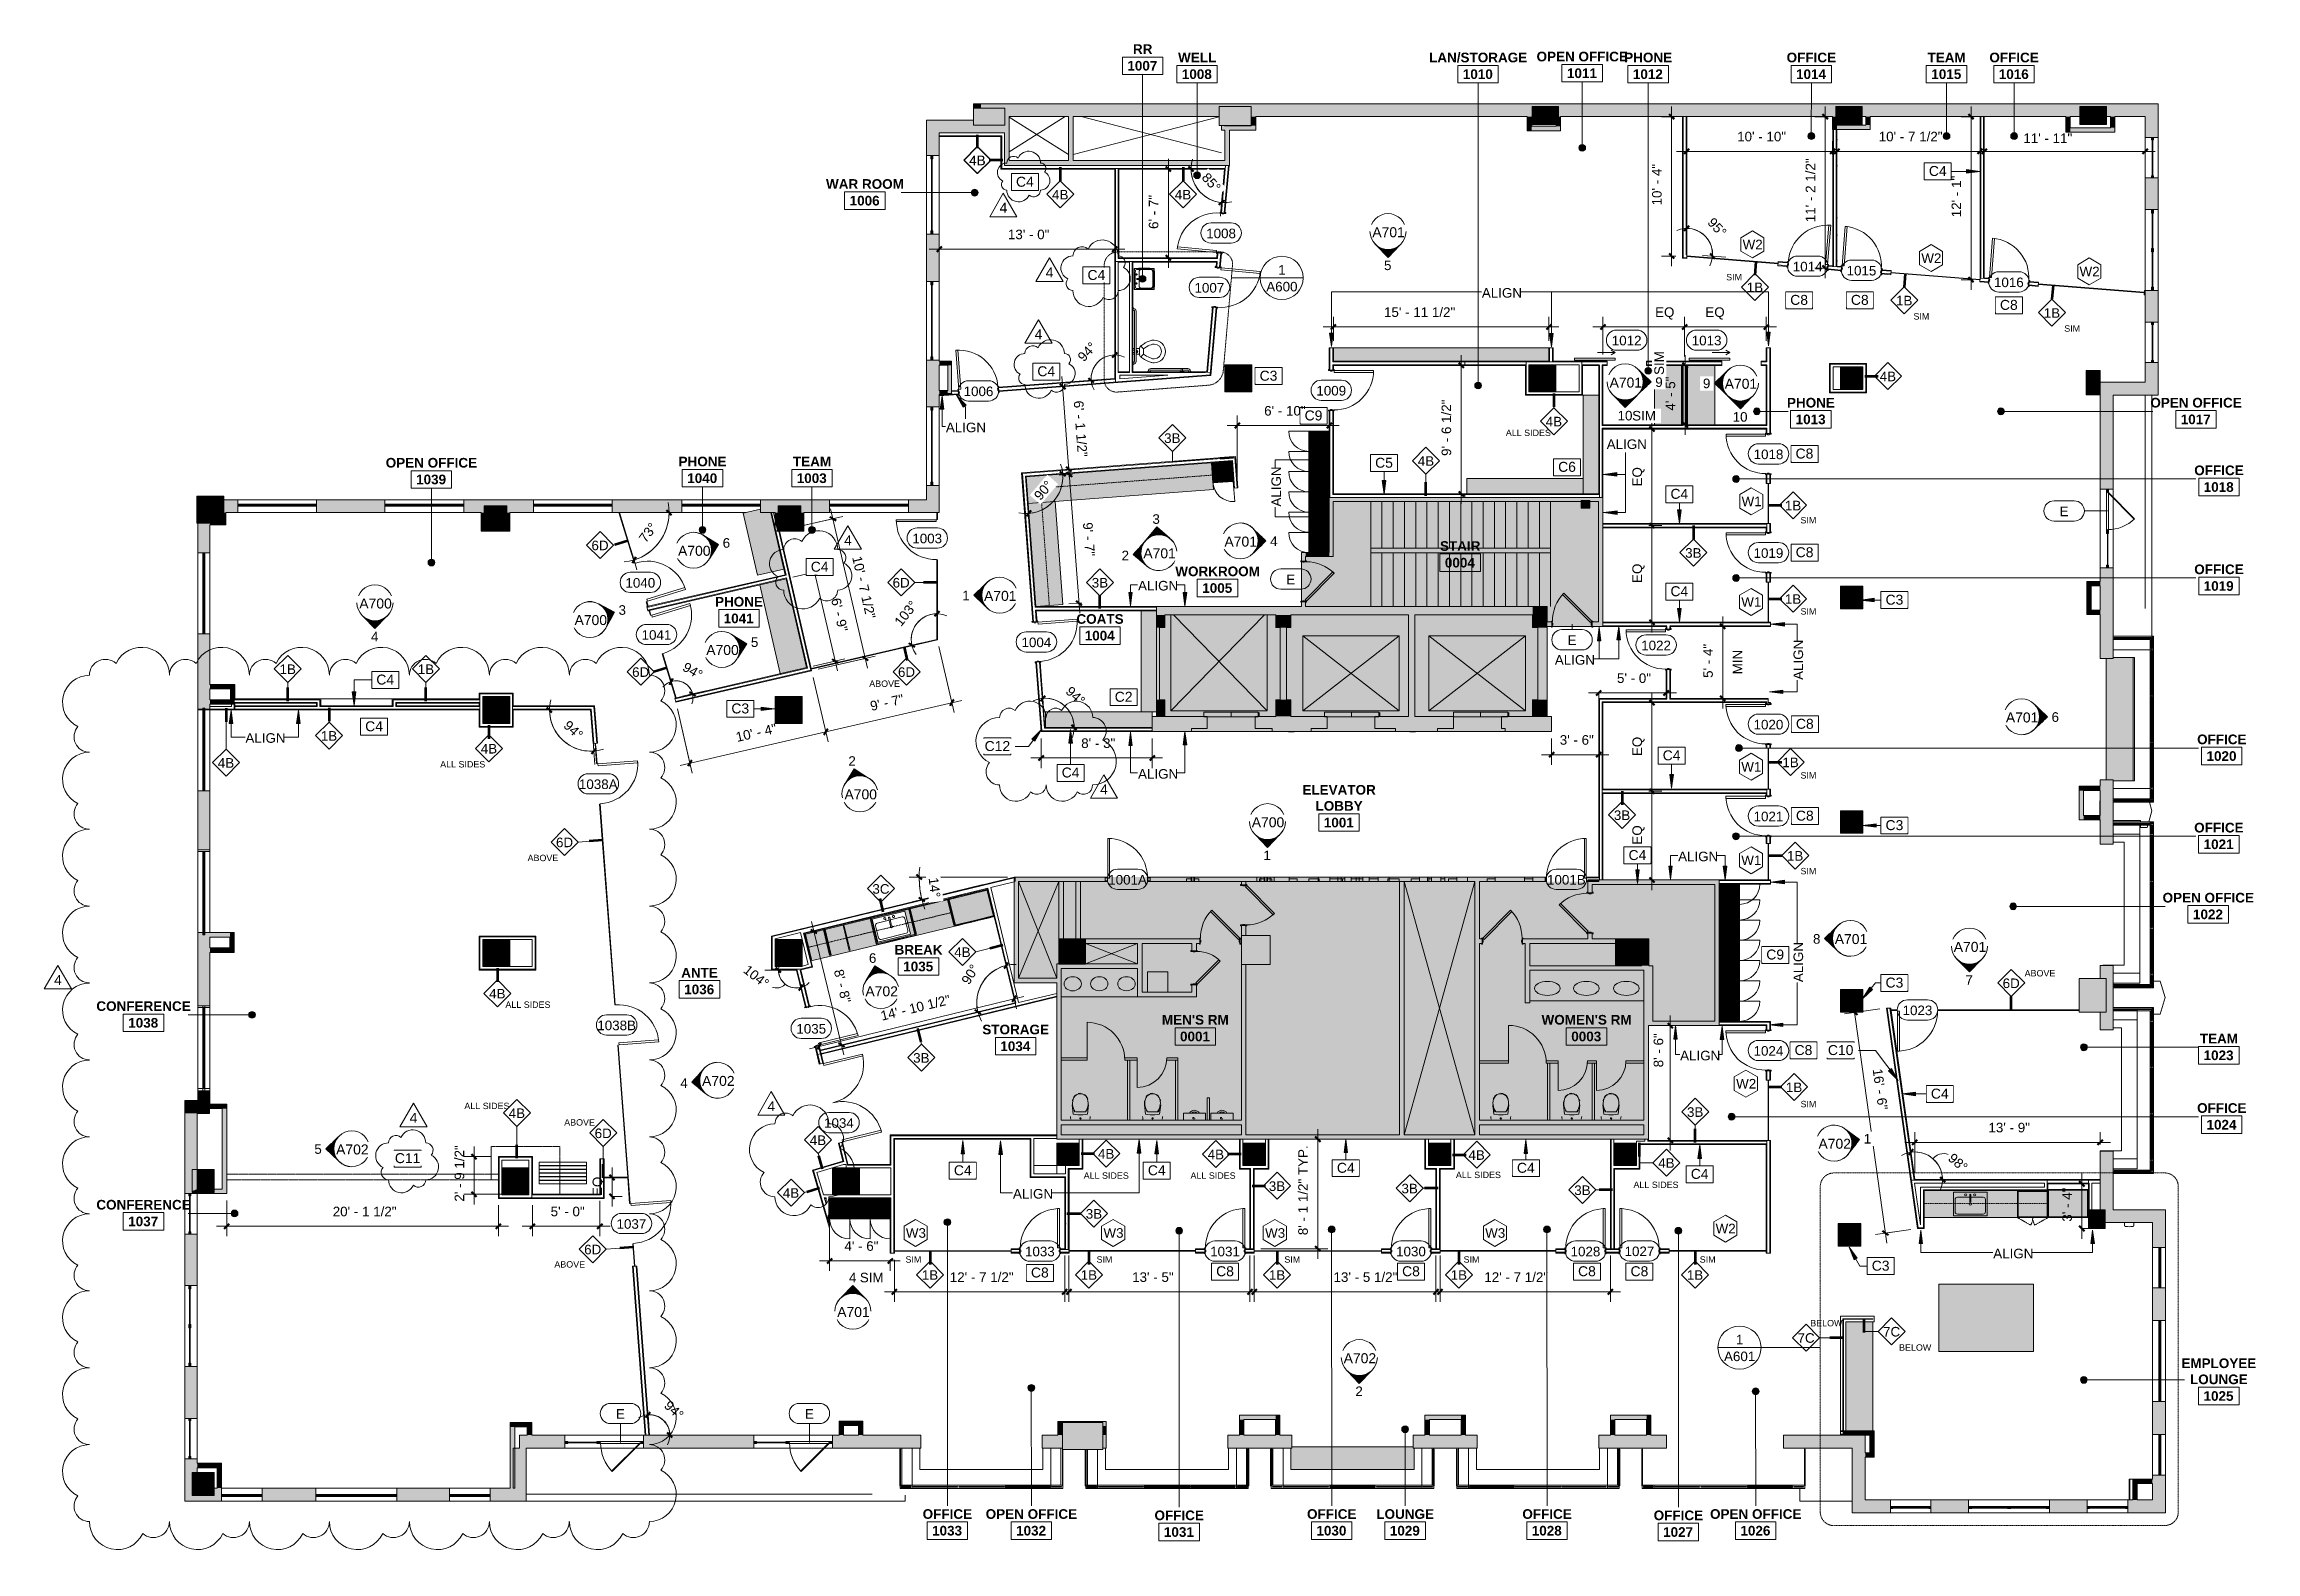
# Model space of a CAD drawing. Header units: inches. Extents: x 920 to 3811, y -644 to 2589.
# Drawn here: x 1844 to 3811, y 1249 to 2589 of the extents above; entities that cross this region are included whole.
import ezdxf

# ---------------------------------------------------------------- set-up
doc = ezdxf.new("R2010")
doc.units = ezdxf.units.IN
doc.header["$MEASUREMENT"] = 0
for name, pattern in [('Dash', [0.25, 0.125, -0.125]), ('Dash 1_8_', [0.25, 0.125, -0.125]), ('Dash Dot 3_16_', [0.3125, 0.1875, -0.0625, 0, -0.0625]), ('Hidden', [0.28125, 0.1875, -0.09375]), ('Overhead 1_16_', [0.101562, 0.0625, -0.039062])]:
    doc.linetypes.add(name, pattern=pattern)
for name, color, linetype, lineweight in [('A-ANNO-DIMS', 211, 'Continuous', 9), ('A-ANNO-DIMS-96', 211, 'Continuous', 9), ('A-ANNO-KEYN', 231, 'Continuous', 9), ('A-ANNO-NOTE', 131, 'Continuous', 9), ('A-ANNO-SYMB', 150, 'Continuous', 9), ('A-AREA-IDEN', 2, 'Continuous', 9), ('A-DETL', 90, 'Continuous', 9), ('A-DETL-GENF', 92, 'Continuous', 9), ('A-DETL-THIN', 151, 'Continuous', 9), ('A-DOOR', 31, 'Continuous', 13), ('A-DOOR-IDEN', 31, 'Continuous', 9), ('A-FLOR-OVHD', 1, 'Overhead 1_16_', 9), ('A-GENM', 13, 'Continuous', 13), ('A-GLAZ-CURT', 52, 'Continuous', 13), ('A-GLAZ-CWMG', 51, 'Continuous', 13), ('A-WALL', 113, 'Continuous', 13), ('A-WALL-IDEN', 211, 'Continuous', 9), ('A-WALL-PATT', 111, 'Continuous', 13), ('G-ANNO-REVC', 71, 'Continuous', 9), ('G-ANNO-REVC-IDEN', 71, 'Continuous', 9), ('G-ANNO-SYMB', 111, 'Continuous', 9), ('G-ANNO-TEXT', 231, 'Continuous', 9), ('I-FURN', 30, 'Continuous', 9), ('I-WALL', 2, 'Continuous', 13), ('P-SANR-FIXT', 6, 'Continuous', 9), ('Q-CASE', 31, 'Continuous', 9), ('Q-CASE-HDLN', 31, 'Dash', 9), ('S-COLS', 52, 'Continuous', 13)]:
    doc.layers.add(name, color=color, linetype=linetype, lineweight=lineweight)
doc.styles.add('Arial', font='arial.ttf', dxfattribs={"height": 8.851796})
doc.styles.add('Swis721 Lt BT', font='swissl.ttf', dxfattribs={"height": 8.514638})
doc.styles.add('Swis721 Lt BT_1', font='swissl.ttf', dxfattribs={"height": 5.676425})
doc.styles.add('Swis721 Lt BT_B', font='', dxfattribs={"height": 8.583975})
doc.styles.get('Swis721 Lt BT_B').set_extended_font_data('Swis721 Lt BT', bold=True)
doc.dimstyles.new('OTJ_-_3_32__Linear__1_2__Tolerance', dxfattribs={"dimscale": 12, "dimtxt": 9, "dimasz": 0.375, "dimexe": 0.75, "dimexo": 0.5, "dimgap": 0.5, "dimtad": 1, "dimdec": 1, "dimrnd": 0.5, "dimzin": 3, "dimdsep": 46, "dimlunit": 4, "dimtxsty": 'Swis721 Lt BT', "dimblk1": 'OBLIQUE', "dimblk2": 'OBLIQUE', "dimsah": 1, "dimcen": 0.09, "dimdle": 0.75, "dimazin": 0, "dimtfac": 1, "dimtdec": 4, "dimtix": 1, "dimtmove": 0, "dimatfit": 3, "dimfxl": 1, "dimtvp": 1, "dimfrac": 2, "dimtolj": 1, "dimtzin": 0, "dimarcsym": 2})
doc.dimstyles.new('OTJ_-_3_32__Linear__1_2__Tolerance_1', dxfattribs={"dimscale": 12, "dimtxt": 9, "dimasz": 0.375, "dimexe": 0.75, "dimexo": 0.5, "dimgap": 0.5, "dimtad": 1, "dimdec": 1, "dimrnd": 0.5, "dimzin": 3, "dimdsep": 46, "dimlunit": 4, "dimtxsty": 'Swis721 Lt BT', "dimblk1": 'OBLIQUE', "dimblk2": 'OBLIQUE', "dimsah": 1, "dimcen": 0.09, "dimdle": 0.75, "dimazin": 0, "dimtfac": 1, "dimtdec": 4, "dimtix": 1, "dimtmove": 2, "dimatfit": 3, "dimfxl": 1, "dimtvp": 1, "dimfrac": 2, "dimtolj": 1, "dimtzin": 0, "dimarcsym": 2})
doc.dimstyles.new('OTJ_-_3_32__Linear__1_2__Tolerance_2', dxfattribs={"dimscale": 12, "dimtxt": 9, "dimasz": 0.375, "dimexe": 0.75, "dimexo": 0.5, "dimgap": 0.5, "dimtad": 1, "dimdec": 1, "dimrnd": 0.5, "dimzin": 3, "dimdsep": 46, "dimlunit": 4, "dimtxsty": 'Swis721 Lt BT', "dimblk1": 'OBLIQUE', "dimblk2": 'OBLIQUE', "dimsah": 1, "dimcen": 0.09, "dimdle": 0.75, "dimazin": 0, "dimtfac": 1, "dimtdec": 4, "dimtix": 1, "dimtmove": 0, "dimatfit": 3, "dimfxl": 1, "dimtvp": 1, "dimfrac": 2, "dimtolj": 1, "dimtzin": 0, "dimarcsym": 2})
doc.dimstyles.new('OTJ_-_3_32__Linear__1_2__Tolerance_3', dxfattribs={"dimscale": 12, "dimtxt": 9, "dimasz": 0.375, "dimexe": 0.75, "dimexo": 0.5, "dimgap": 0.5, "dimtad": 1, "dimdec": 1, "dimrnd": 0.5, "dimzin": 3, "dimdsep": 46, "dimlunit": 4, "dimtxsty": 'Swis721 Lt BT', "dimblk1": 'OBLIQUE', "dimblk2": 'OBLIQUE', "dimsah": 1, "dimcen": 0.09, "dimdle": 0.75, "dimazin": 0, "dimtfac": 1, "dimtdec": 4, "dimtix": 1, "dimtmove": 0, "dimatfit": 3, "dimfxl": 1, "dimtvp": 1, "dimfrac": 2, "dimtolj": 1, "dimtzin": 0, "dimarcsym": 2})
doc.dimstyles.new('OTJ_-_3_32__Linear__1_2__Tolerance_4', dxfattribs={"dimscale": 12, "dimtxt": 9, "dimasz": 0.375, "dimexe": 0.75, "dimexo": 0.5, "dimgap": 0.5, "dimtad": 1, "dimdec": 1, "dimrnd": 0.5, "dimzin": 3, "dimdsep": 46, "dimlunit": 4, "dimtxsty": 'Swis721 Lt BT', "dimblk1": 'OBLIQUE', "dimblk2": 'OBLIQUE', "dimsah": 1, "dimcen": 0.09, "dimdle": 0.75, "dimazin": 0, "dimtfac": 1, "dimtdec": 4, "dimtix": 1, "dimtmove": 2, "dimatfit": 3, "dimfxl": 1, "dimtvp": 1, "dimfrac": 2, "dimtolj": 1, "dimtzin": 0, "dimarcsym": 2})
doc.dimstyles.new('OTJ_-_3_32__Linear__1_2__Tolerance_5', dxfattribs={"dimscale": 12, "dimtxt": 9, "dimasz": 0.375, "dimexe": 0.75, "dimexo": 0.5, "dimgap": 0.5, "dimtad": 1, "dimdec": 1, "dimrnd": 0.5, "dimzin": 3, "dimdsep": 46, "dimlunit": 4, "dimtxsty": 'Swis721 Lt BT', "dimblk1": 'OBLIQUE', "dimblk2": 'OBLIQUE', "dimsah": 1, "dimcen": 0.09, "dimdle": 0.75, "dimazin": 0, "dimtfac": 1, "dimtdec": 4, "dimtix": 1, "dimtmove": 2, "dimatfit": 3, "dimfxl": 1, "dimtvp": 1, "dimfrac": 2, "dimtolj": 1, "dimtzin": 0, "dimarcsym": 2})
doc.dimstyles.new('OTJ_-_Angular_-_3_32__Nearest_Whole_Degree_Tolerance', dxfattribs={"dimscale": 12, "dimtxt": 9, "dimasz": 0.375, "dimexe": 0.75, "dimexo": 0.5, "dimgap": 0.5, "dimtad": 1, "dimdec": 1, "dimrnd": 0.5, "dimzin": 3, "dimdsep": 46, "dimlunit": 4, "dimtxsty": 'Swis721 Lt BT', "dimblk1": 'OBLIQUE', "dimblk2": 'OBLIQUE', "dimsah": 1, "dimcen": 0.09, "dimdle": 0.75, "dimadec": 0, "dimazin": 2, "dimtfac": 1, "dimtdec": 4, "dimtix": 1, "dimtmove": 0, "dimatfit": 3, "dimfxl": 1, "dimtvp": 1, "dimtfill": 1, "dimfrac": 2, "dimtolj": 1, "dimtzin": 0, "dimarcsym": 2})
doc.dimstyles.new('OTJ_-_Angular_-_3_32__Nearest_Whole_Degree_Tolerance_1', dxfattribs={"dimscale": 12, "dimtxt": 9, "dimasz": 0.375, "dimexe": 0.75, "dimexo": 0.5, "dimgap": 0.5, "dimtad": 1, "dimdec": 1, "dimrnd": 0.5, "dimzin": 3, "dimdsep": 46, "dimlunit": 4, "dimtxsty": 'Swis721 Lt BT', "dimblk1": 'OBLIQUE', "dimblk2": 'OBLIQUE', "dimsah": 1, "dimcen": 0.09, "dimdle": 0.75, "dimadec": 0, "dimazin": 2, "dimtfac": 1, "dimtdec": 4, "dimtix": 1, "dimtmove": 0, "dimatfit": 3, "dimfxl": 1, "dimtvp": 1, "dimtfill": 1, "dimfrac": 2, "dimtolj": 1, "dimtzin": 0, "dimarcsym": 2})
doc.dimstyles.new('OTJ_-_Angular_-_3_32__Nearest_Whole_Degree_Tolerance_10', dxfattribs={"dimscale": 12, "dimtxt": 9, "dimasz": 0.375, "dimexe": 0.75, "dimexo": 0.5, "dimgap": 0.5, "dimtad": 1, "dimdec": 1, "dimrnd": 0.5, "dimzin": 3, "dimdsep": 46, "dimlunit": 4, "dimtxsty": 'Swis721 Lt BT', "dimblk1": 'OBLIQUE', "dimblk2": 'OBLIQUE', "dimsah": 1, "dimcen": 0.09, "dimdle": 0.75, "dimadec": 0, "dimazin": 2, "dimtfac": 1, "dimtdec": 4, "dimtix": 1, "dimtmove": 0, "dimatfit": 3, "dimfxl": 1, "dimtvp": 1, "dimtfill": 1, "dimfrac": 2, "dimtolj": 1, "dimtzin": 0, "dimarcsym": 2})
doc.dimstyles.new('OTJ_-_Angular_-_3_32__Nearest_Whole_Degree_Tolerance_11', dxfattribs={"dimscale": 12, "dimtxt": 9, "dimasz": 0.375, "dimexe": 0.75, "dimexo": 0.5, "dimgap": 0.5, "dimtad": 1, "dimdec": 1, "dimrnd": 0.5, "dimzin": 3, "dimdsep": 46, "dimlunit": 4, "dimtxsty": 'Swis721 Lt BT', "dimblk1": 'OBLIQUE', "dimblk2": 'OBLIQUE', "dimsah": 1, "dimcen": 0.09, "dimdle": 0.75, "dimadec": 0, "dimazin": 2, "dimtfac": 1, "dimtdec": 4, "dimtix": 1, "dimtmove": 0, "dimatfit": 3, "dimfxl": 1, "dimtvp": 1, "dimtfill": 1, "dimfrac": 2, "dimtolj": 1, "dimtzin": 0, "dimarcsym": 2})
doc.dimstyles.new('OTJ_-_Angular_-_3_32__Nearest_Whole_Degree_Tolerance_12', dxfattribs={"dimscale": 12, "dimtxt": 9, "dimasz": 0.375, "dimexe": 0.75, "dimexo": 0.5, "dimgap": 0.5, "dimtad": 1, "dimdec": 1, "dimrnd": 0.5, "dimzin": 3, "dimdsep": 46, "dimlunit": 4, "dimtxsty": 'Swis721 Lt BT', "dimblk1": 'OBLIQUE', "dimblk2": 'OBLIQUE', "dimsah": 1, "dimcen": 0.09, "dimdle": 0.75, "dimadec": 0, "dimazin": 2, "dimtfac": 1, "dimtdec": 4, "dimtix": 1, "dimtmove": 0, "dimatfit": 3, "dimfxl": 1, "dimtvp": 1, "dimtfill": 1, "dimfrac": 2, "dimtolj": 1, "dimtzin": 0, "dimarcsym": 2})
doc.dimstyles.new('OTJ_-_Angular_-_3_32__Nearest_Whole_Degree_Tolerance_13', dxfattribs={"dimscale": 12, "dimtxt": 9, "dimasz": 0.375, "dimexe": 0.75, "dimexo": 0.5, "dimgap": 0.5, "dimtad": 1, "dimdec": 1, "dimrnd": 0.5, "dimzin": 3, "dimdsep": 46, "dimlunit": 4, "dimtxsty": 'Swis721 Lt BT', "dimblk1": 'OBLIQUE', "dimblk2": 'OBLIQUE', "dimsah": 1, "dimcen": 0.09, "dimdle": 0.75, "dimadec": 0, "dimazin": 2, "dimtfac": 1, "dimtdec": 4, "dimtix": 1, "dimtmove": 0, "dimatfit": 3, "dimfxl": 1, "dimtvp": 1, "dimtfill": 1, "dimfrac": 2, "dimtolj": 1, "dimtzin": 0, "dimarcsym": 2})
doc.dimstyles.new('OTJ_-_Angular_-_3_32__Nearest_Whole_Degree_Tolerance_2', dxfattribs={"dimscale": 12, "dimtxt": 9, "dimasz": 0.375, "dimexe": 0.75, "dimexo": 0.5, "dimgap": 0.5, "dimtad": 1, "dimdec": 1, "dimrnd": 0.5, "dimzin": 3, "dimdsep": 46, "dimlunit": 4, "dimtxsty": 'Swis721 Lt BT', "dimblk1": 'OBLIQUE', "dimblk2": 'OBLIQUE', "dimsah": 1, "dimcen": 0.09, "dimdle": 0.75, "dimadec": 0, "dimazin": 2, "dimtfac": 1, "dimtdec": 4, "dimtix": 1, "dimtmove": 0, "dimatfit": 3, "dimfxl": 1, "dimtvp": 1, "dimtfill": 1, "dimfrac": 2, "dimtolj": 1, "dimtzin": 0, "dimarcsym": 2})
doc.dimstyles.new('OTJ_-_Angular_-_3_32__Nearest_Whole_Degree_Tolerance_3', dxfattribs={"dimscale": 12, "dimtxt": 9, "dimasz": 0.375, "dimexe": 0.75, "dimexo": 0.5, "dimgap": 0.5, "dimtad": 1, "dimdec": 1, "dimrnd": 0.5, "dimzin": 3, "dimdsep": 46, "dimlunit": 4, "dimtxsty": 'Swis721 Lt BT', "dimblk1": 'OBLIQUE', "dimblk2": 'OBLIQUE', "dimsah": 1, "dimcen": 0.09, "dimdle": 0.75, "dimadec": 0, "dimazin": 2, "dimtfac": 1, "dimtdec": 4, "dimtix": 1, "dimtmove": 0, "dimatfit": 3, "dimfxl": 1, "dimtvp": 1, "dimtfill": 1, "dimfrac": 2, "dimtolj": 1, "dimtzin": 0, "dimarcsym": 2})
doc.dimstyles.new('OTJ_-_Angular_-_3_32__Nearest_Whole_Degree_Tolerance_4', dxfattribs={"dimscale": 12, "dimtxt": 9, "dimasz": 0.375, "dimexe": 0.75, "dimexo": 0.5, "dimgap": 0.5, "dimtad": 1, "dimdec": 1, "dimrnd": 0.5, "dimzin": 3, "dimdsep": 46, "dimlunit": 4, "dimtxsty": 'Swis721 Lt BT', "dimblk1": 'OBLIQUE', "dimblk2": 'OBLIQUE', "dimsah": 1, "dimcen": 0.09, "dimdle": 0.75, "dimadec": 0, "dimazin": 2, "dimtfac": 1, "dimtdec": 4, "dimtix": 1, "dimtmove": 0, "dimatfit": 3, "dimfxl": 1, "dimtvp": 1, "dimtfill": 1, "dimfrac": 2, "dimtolj": 1, "dimtzin": 0, "dimarcsym": 2})
doc.dimstyles.new('OTJ_-_Angular_-_3_32__Nearest_Whole_Degree_Tolerance_5', dxfattribs={"dimscale": 12, "dimtxt": 9, "dimasz": 0.375, "dimexe": 0.75, "dimexo": 0.5, "dimgap": 0.5, "dimtad": 1, "dimdec": 1, "dimrnd": 0.5, "dimzin": 3, "dimdsep": 46, "dimlunit": 4, "dimtxsty": 'Swis721 Lt BT', "dimblk1": 'OBLIQUE', "dimblk2": 'OBLIQUE', "dimsah": 1, "dimcen": 0.09, "dimdle": 0.75, "dimadec": 0, "dimazin": 2, "dimtfac": 1, "dimtdec": 4, "dimtix": 1, "dimtmove": 0, "dimatfit": 3, "dimfxl": 1, "dimtvp": 1, "dimtfill": 1, "dimfrac": 2, "dimtolj": 1, "dimtzin": 0, "dimarcsym": 2})
doc.dimstyles.new('OTJ_-_Angular_-_3_32__Nearest_Whole_Degree_Tolerance_6', dxfattribs={"dimscale": 12, "dimtxt": 9, "dimasz": 0.375, "dimexe": 0.75, "dimexo": 0.5, "dimgap": 0.5, "dimtad": 1, "dimdec": 1, "dimrnd": 0.5, "dimzin": 3, "dimdsep": 46, "dimlunit": 4, "dimtxsty": 'Swis721 Lt BT', "dimblk1": 'OBLIQUE', "dimblk2": 'OBLIQUE', "dimsah": 1, "dimcen": 0.09, "dimdle": 0.75, "dimadec": 0, "dimazin": 2, "dimtfac": 1, "dimtdec": 4, "dimtix": 1, "dimtmove": 0, "dimatfit": 3, "dimfxl": 1, "dimtvp": 1, "dimtfill": 1, "dimfrac": 2, "dimtolj": 1, "dimtzin": 0, "dimarcsym": 2})
doc.dimstyles.new('OTJ_-_Angular_-_3_32__Nearest_Whole_Degree_Tolerance_7', dxfattribs={"dimscale": 12, "dimtxt": 9, "dimasz": 0.375, "dimexe": 0.75, "dimexo": 0.5, "dimgap": 0.5, "dimtad": 1, "dimdec": 1, "dimrnd": 0.5, "dimzin": 3, "dimdsep": 46, "dimlunit": 4, "dimtxsty": 'Swis721 Lt BT', "dimblk1": 'OBLIQUE', "dimblk2": 'OBLIQUE', "dimsah": 1, "dimcen": 0.09, "dimdle": 0.75, "dimadec": 0, "dimazin": 2, "dimtfac": 1, "dimtdec": 4, "dimtix": 1, "dimtmove": 1, "dimatfit": 3, "dimfxl": 1, "dimtvp": 1, "dimtfill": 1, "dimfrac": 2, "dimtolj": 1, "dimtzin": 0, "dimarcsym": 2})
doc.dimstyles.new('OTJ_-_Angular_-_3_32__Nearest_Whole_Degree_Tolerance_8', dxfattribs={"dimscale": 12, "dimtxt": 9, "dimasz": 0.375, "dimexe": 0.75, "dimexo": 0.5, "dimgap": 0.5, "dimtad": 1, "dimdec": 1, "dimrnd": 0.5, "dimzin": 3, "dimdsep": 46, "dimlunit": 4, "dimtxsty": 'Swis721 Lt BT', "dimblk1": 'OBLIQUE', "dimblk2": 'OBLIQUE', "dimsah": 1, "dimcen": 0.09, "dimdle": 0.75, "dimadec": 0, "dimazin": 2, "dimtfac": 1, "dimtdec": 4, "dimtix": 1, "dimtmove": 1, "dimatfit": 3, "dimfxl": 1, "dimtvp": 1, "dimtfill": 1, "dimfrac": 2, "dimtolj": 1, "dimtzin": 0, "dimarcsym": 2})
doc.dimstyles.new('OTJ_-_Angular_-_3_32__Nearest_Whole_Degree_Tolerance_9', dxfattribs={"dimscale": 12, "dimtxt": 9, "dimasz": 0.375, "dimexe": 0.75, "dimexo": 0.5, "dimgap": 0.5, "dimtad": 1, "dimdec": 1, "dimrnd": 0.5, "dimzin": 3, "dimdsep": 46, "dimlunit": 4, "dimtxsty": 'Swis721 Lt BT', "dimblk1": 'OBLIQUE', "dimblk2": 'OBLIQUE', "dimsah": 1, "dimcen": 0.09, "dimdle": 0.75, "dimadec": 0, "dimazin": 2, "dimtfac": 1, "dimtdec": 4, "dimtix": 1, "dimtmove": 0, "dimatfit": 3, "dimfxl": 1, "dimtvp": 1, "dimtfill": 1, "dimfrac": 2, "dimtolj": 1, "dimtzin": 0, "dimarcsym": 2})
pattern_1 = [(0, (-2544.007, 0), (30.72, 7.68), [1.267, -21.773, 1.267, -21.773, -122.88]), (0, (-2544.007, 0), (30.72, 7.68), [-46.08, 1.267, -44.813, 1.267, -21.773, -53.76]), (0, (-2544.007, 0), (30.72, 7.68), [-115.2, 1.267, -14.093, 1.267, -37.133]), (120, (-2532.487, 3.84), (-22.011075, 22.7643), [1.267, -21.773, 1.267, -21.773, -122.88]), (120, (-2532.487, 3.84), (-22.011075, 22.7643), [-46.08, 1.267, -44.813, 1.267, -21.773, -53.76]), (120, (-2532.487, 3.84), (-22.011075, 22.7643), [-115.2, 1.267, -14.093, 1.267, -37.133]), (240, (-2528.647, 19.2), (-8.708925, -30.4443), [1.267, -21.773, 1.267, -21.773, -122.88]), (240, (-2528.647, 19.2), (-8.708925, -30.4443), [-46.08, 1.267, -44.813, 1.267, -21.773, -53.76]), (240, (-2528.647, 19.2), (-8.708925, -30.4443), [-115.2, 1.267, -14.093, 1.267, -37.133])]

msp = doc.modelspace()

# ---------------------------------------------------------------- texts
at = {"layer": 'A-ANNO-NOTE', "char_height": 8.515, "width": 19.764, "attachment_point": 2, "line_spacing_factor": 1.00667, "style": 'Swis721 Lt BT'}
for s, insert in [('W2', (3522.81, 2402.89)), ('W2', (3663.53, 2391.04)), ('W1', (3362.95, 2186.66)), ('W1', (3362.68, 2097.27)), ('W1', (3362.68, 1950.72)), ('W1', (3362.68, 1867.59)), ('W2', (3358.11, 1668.99)), ('W3', (2619.67, 1536.32)), ('W3', (2795.4, 1536.32)), ('W3', (2939.15, 1536.32)), ('W3', (3134.9, 1536.32)), ('W2', (3339.86, 1540.25))]:
    msp.add_mtext(s, dxfattribs=dict(at, insert=insert))
at = {"layer": 'A-ANNO-SYMB', "attachment_point": 2, "line_spacing_factor": 1.00667, "style": 'Swis721 Lt BT'}
for s, insert, char_height, width in [('1', (2945.18, 2392.49), 8.51, 7.56), ('A600', (2945.18, 2377.58), 8.515, 31.428), ('1', (3352.3, 1441.54), 8.51, 7.56), ('A601', (3352.3, 1426.64), 8.515, 31.428)]:
    msp.add_mtext(s, dxfattribs=dict(at, insert=insert, char_height=char_height, width=width))
at = {"layer": 'A-AREA-IDEN', "char_height": 8.584, "attachment_point": 2, "line_spacing_factor": 0.998538, "style": 'Swis721 Lt BT_B'}
for s, insert, width in [('RR', (2821.35, 2588.79), 18.576), ('WELL', (2869.81, 2581.32), 36.18), ('LAN/STORAGE', (3119.71, 2581.32), 95.796), ('OPEN OFFICE', (3212.31, 2582.16), 92.016), ('PHONE', (3270.94, 2581.32), 48.708), ('OFFICE', (3416.07, 2581.32), 49.572), ('TEAM', (3536.38, 2581.32), 36.936), ('OFFICE', (3596.38, 2581.32), 49.572), ('1007', (2821.07, 2573.97), 30.672), ('1008', (2869.52, 2566.49), 30.672), ('1010', (3119.42, 2566.49), 30.672), ('1011', (3212.02, 2567.33), 30.672), ('1012', (3270.65, 2566.49), 30.672), ('1014', (3415.78, 2566.49), 30.672), ('1015', (3536.1, 2566.49), 30.672), ('1016', (3596.1, 2566.49), 30.672), ('WAR ROOM', (2574.35, 2468.87), 77.112), ('1006', (2574.07, 2454.04), 30.672), ('PHONE', (3415.71, 2274.46), 48.708), ('OPEN OFFICE', (3758.2, 2274.46), 92.016), ('1013', (3415.42, 2259.63), 30.672), ('1017', (3757.92, 2259.63), 30.672), ('OPEN OFFICE', (2188.76, 2221.05), 92.016), ('1039', (2188.47, 2206.22), 30.672), ('PHONE', (2429.92, 2222.14), 48.708), ('1040', (2429.63, 2207.31), 30.672), ('TEAM', (2527.29, 2222.14), 36.936), ('1003', (2527, 2207.31), 30.672), ('OFFICE', (3778.62, 2214.32), 49.572), ('1018', (3778.34, 2199.49), 30.672), ('STAIR', (3103.75, 2147.05), 38.016), ('0004', (3103.46, 2132.22), 30.672), ('OFFICE', (3778.62, 2126.32), 49.572), ('1005', (2887.68, 2109.68), 30.672), ('1019', (3778.34, 2111.49), 30.672), ('PHONE', (2462.32, 2097.53), 48.708), ('1041', (2462.03, 2082.7), 30.672), ('COATS', (2783.43, 2082.18), 46.224), ('1004', (2783.14, 2067.35), 30.672), ('OFFICE', (3781.15, 1975.15), 49.572), ('1020', (3780.86, 1960.32), 30.672), ('ELEVATOR\\PLOBBY', (2996.06, 1930.31), 69.984), ('1001', (2995.78, 1901.19), 30.672), ('OFFICE', (3778.56, 1896.69), 49.572), ('1021', (3778.28, 1881.86), 30.672), ('OPEN OFFICE', (3769.11, 1834.43), 92.016), ('1022', (3768.82, 1819.6), 30.672), ('BREAK', (2622.02, 1788.11), 45.252), ('1035', (2621.73, 1773.28), 30.672), ('ANTE', (2427.24, 1767.7), 35.424), ('1036', (2426.95, 1752.87), 30.672), ('CONFERENCE', (1932.73, 1738.01), 95.04), ('1038', (1932.44, 1723.19), 30.672), ("MEN'S RM", (2868.17, 1725.89), 66.204), ("WOMEN'S RM", (3216.16, 1725.89), 89.424), ('1034', (2708.09, 1702.4), 30.672), ('0001', (2867.89, 1711.06), 30.672), ('0003', (3215.87, 1711.06), 30.672), ('TEAM', (3778.56, 1709.11), 36.936), ('1023', (3778.27, 1694.28), 30.672), ('OFFICE', (3781.15, 1647.44), 49.572), ('1024', (3780.86, 1632.61), 30.672), ('CONFERENCE', (1932.73, 1561.46), 95.04), ('1037', (1932.44, 1546.63), 30.672), ('EMPLOYEE\\PLOUNGE', (3778.49, 1420.54), 73.224), ('1025', (3778.21, 1391.43), 30.672), ('OFFICE', (2647.65, 1286.52), 49.572), ('OPEN OFFICE', (2722.38, 1286.52), 92.016), ('OFFICE', (2853.86, 1285.34), 49.572), ('OFFICE', (2989.5, 1286.52), 49.572), ('LOUNGE', (3054.81, 1286.52), 58.212), ('OFFICE', (3181.02, 1286.52), 49.572), ('OFFICE', (3297.84, 1285.34), 49.572), ('OPEN OFFICE', (3366.6, 1286.52), 92.016), ('1033', (2647.37, 1271.7), 30.672), ('1032', (2722.1, 1271.7), 30.672), ('1031', (2853.57, 1270.51), 30.672), ('1030', (2989.21, 1271.7), 30.672), ('1029', (3054.53, 1271.7), 30.672), ('1028', (3180.73, 1271.7), 30.672), ('1027', (3297.55, 1270.51), 30.672), ('1026', (3366.32, 1271.7), 30.672)]:
    msp.add_mtext(s, dxfattribs=dict(at, insert=insert, width=width))
at = {"layer": 'A-DOOR-IDEN', "attachment_point": 2, "line_spacing_factor": 1.00667, "style": 'Swis721 Lt BT'}
for s, insert, char_height, width in [('1008', (2891.09, 2424.88), 8.515, 30.24), ('1014', (3412.79, 2395.4), 8.515, 30.24), ('1015', (3460.65, 2391.78), 8.515, 30.24), ('1007', (2880.68, 2376.55), 8.515, 30.24), ('1012', (3251.8, 2329.63), 8.515, 30.24), ('1013', (3322.92, 2329.63), 8.515, 30.24), ('1006', (2675.34, 2284.49), 8.515, 30.24), ('1009', (2989.07, 2285.06), 8.515, 30.24), ('1018', (3377.97, 2228.48), 8.515, 30.24), ('E', (3640.87, 2177.75), 8.51, 8.64), ('1003', (2629.7, 2153.69), 8.515, 30.24), ('1019', (3377.91, 2140.73), 8.515, 30.24), ('1040', (2374.58, 2114.25), 8.515, 30.24), ('E', (2953.07, 2117.26), 8.51, 8.64), ('1041', (2388.93, 2067.92), 8.515, 30.24), ('1004', (2726.83, 2061.35), 8.515, 30.24), ('E', (3203.2, 2063.26), 8.51, 8.64), ('1022', (3277.97, 2058.63), 8.515, 30.24), ('1020', (3377.91, 1988.23), 8.515, 30.24), ('1021', (3377.91, 1906.58), 8.515, 30.24), ('1001A', (2807.92, 1850.31), 8.515, 38.988), ('1001B', (3198.18, 1850.31), 8.515, 39.312), ('1023', (3510.45, 1734.2), 8.515, 30.24), ('1038B', (2353.51, 1720.83), 8.515, 39.312), ('1035', (2526.58, 1717.83), 8.515, 30.24), ('1024', (3377.91, 1698.18), 8.515, 30.24), ('1034', (2551.22, 1634.06), 8.515, 30.24), ('1037', (2366.63, 1544.32), 8.515, 30.24), ('1033', (2729.91, 1519.82), 8.515, 30.24), ('1031', (2894.6, 1519.82), 8.515, 30.24), ('1030', (3059.98, 1519.82), 8.515, 30.24), ('1028', (3215.17, 1519.82), 8.515, 30.24), ('1027', (3263.17, 1519.99), 8.515, 30.24), ('E', (2356.91, 1375.47), 8.51, 8.64), ('E', (2524.91, 1375.47), 8.51, 8.64)]:
    msp.add_mtext(s, dxfattribs=dict(at, insert=insert, char_height=char_height, width=width))
at = {"layer": 'A-WALL-IDEN', "char_height": 8.515, "attachment_point": 2, "line_spacing_factor": 1.00667, "style": 'Swis721 Lt BT'}
for s, insert, width in [('4B', (2674.26, 2489.74), 16.632), ('4B', (2674.46, 2489.74), 16.632), ('4B', (2748.05, 2459.35), 16.632), ('4B', (2857.22, 2459.35), 16.632), ('1B', (3365.9, 2376.92), 16.632), ('1B', (3498.66, 2365.18), 16.632), ('1B', (3630.05, 2354.16), 16.632), ('4B', (3484.16, 2297.74), 16.632), ('3B', (2847.72, 2242.88), 16.632), ('4B', (3187.11, 2257.61), 16.632), ('4B', (3073.3, 2222.56), 16.632), ('1B', (3399.79, 2182.96), 16.632), ('6D', (2338.72, 2147.52), 17.496), ('3B', (3311.13, 2140.84), 16.632), ('6D', (2606.57, 2114.36), 17.496), ('3B', (2783.33, 2114.36), 16.632), ('1B', (3399.79, 2099.86), 16.632), ('1B', (2060.96, 2037.48), 16.632), ('1B', (2183.88, 2037.48), 16.632), ('6D', (2374.88, 2034.93), 17.496), ('6D', (2611.33, 2034.93), 17.496), ('1B', (2097.68, 1978.21), 16.632), ('4B', (2006.08, 1954.21), 16.632), ('4B', (2239.95, 1966.8), 16.632), ('1B', (3397.57, 1954.63), 16.632), ('3B', (3247.72, 1907.69), 16.632), ('6D', (2307.18, 1883.53), 17.496), ('1B', (3401.67, 1871.55), 16.632), ('3C', (2588.56, 1842.15), 17.496), ('4B', (2661.04, 1785.91), 16.632), ('6D', (3593.81, 1758.28), 17.496), ('4B', (2247.39, 1749.02), 16.632), ('3B', (2624.5, 1691.96), 16.632), ('1B', (3400.69, 1665.8), 16.632), ('4B', (2264.81, 1642.77), 16.632), ('3B', (3312.75, 1643.8), 16.632), ('6D', (2341.57, 1624.91), 17.496), ('4B', (2532.59, 1618.77), 16.632), ('4B', (2788.9, 1606.65), 16.632), ('4B', (2886.46, 1606.09), 16.632), ('4B', (3118.39, 1605.59), 16.632), ('4B', (3287.16, 1598.51), 16.632), ('3B', (2940.82, 1577.94), 16.632), ('3B', (3058.82, 1575.81), 16.632), ('3B', (3212.49, 1574.31), 16.632), ('4B', (2508.59, 1571.87), 16.632), ('3B', (2778.01, 1553.32), 16.632), ('6D', (2332.21, 1521.63), 17.496), ('1B', (2632.19, 1498.92), 16.632), ('1B', (2773.51, 1498.92), 16.632), ('1B', (2940.9, 1498.92), 16.632), ('1B', (3102.55, 1498.92), 16.632), ('1B', (3312.61, 1498.92), 16.632), ('7C', (3411.4, 1442.96), 17.496), ('7C', (3487.44, 1448.54), 17.496)]:
    msp.add_mtext(s, dxfattribs=dict(at, insert=insert, width=width))
at = {"layer": 'G-ANNO-REVC-IDEN', "char_height": 8.85, "width": 8.208, "attachment_point": 2, "line_spacing_factor": 0.938532, "style": 'Arial'}
for insert in [(2697.51, 2447.85), (2738.56, 2390.34), (2728.71, 2335.3), (2559.29, 2152.2), (2786.98, 1930.85), (1856.61, 1761.32), (2172.88, 1638.85), (2491.12, 1649.22)]:
    msp.add_mtext('4', dxfattribs=dict(at, insert=insert))
at = {"layer": 'G-ANNO-TEXT', "color": 7, "attachment_point": 1, "line_spacing_factor": 1.00667}
for s, insert, char_height, width, style in [('ALIGN', (3123.02, 2372.05), 8.515, 40.284, 'Swis721 Lt BT'), ('SIM', (3506.88, 2349.74), 5.676, 15.696, 'Swis721 Lt BT_1'), ('SIM', (3641.02, 2338.94), 5.676, 15.696, 'Swis721 Lt BT_1'), ('ALIGN', (2646.32, 2252.41), 8.515, 40.284, 'Swis721 Lt BT'), ('ALL SIDES', (3144.34, 2246.21), 5.676, 44.424, 'Swis721 Lt BT_1'), ('ALIGN', (3234.06, 2237.49), 8.515, 40.284, 'Swis721 Lt BT'), ('SIM', (3406.41, 2168.49), 5.676, 15.696, 'Swis721 Lt BT_1'), ('ALIGN', (2817.23, 2111.74), 8.515, 40.284, 'Swis721 Lt BT'), ('SIM', (3406.41, 2087.49), 5.676, 15.696, 'Swis721 Lt BT_1'), ('ALIGN', (3187.92, 2045.75), 8.515, 40.284, 'Swis721 Lt BT'), ('ABOVE', (2578.18, 2023.21), 5.676, 30.24, 'Swis721 Lt BT_1'), ('ALIGN', (2023.36, 1976.33), 8.515, 40.284, 'Swis721 Lt BT'), ('ALL SIDES', (2196.56, 1951.56), 5.676, 44.424, 'Swis721 Lt BT_1'), ('ALIGN', (2817.23, 1944.41), 8.515, 40.284, 'Swis721 Lt BT'), ('SIM', (3406.41, 1941.71), 5.676, 15.696, 'Swis721 Lt BT_1'), ('ALIGN', (3297.58, 1871.03), 8.515, 40.284, 'Swis721 Lt BT'), ('ABOVE', (2274.3, 1868.27), 5.676, 30.24, 'Swis721 Lt BT_1'), ('SIM', (3406.41, 1856.6), 5.676, 15.696, 'Swis721 Lt BT_1'), ('ABOVE', (3605.77, 1765.78), 5.676, 30.24, 'Swis721 Lt BT_1'), ('ALL SIDES', (2254.56, 1737.85), 5.676, 44.424, 'Swis721 Lt BT_1'), ('ALIGN', (3299.37, 1694.03), 8.515, 40.284, 'Swis721 Lt BT'), ('ALL SIDES', (2218.07, 1647.84), 5.676, 44.424, 'Swis721 Lt BT_1'), ('ABOVE', (2306.87, 1633.21), 5.676, 30.24, 'Swis721 Lt BT_1'), ('SIM', (3406.41, 1649.5), 5.676, 15.696, 'Swis721 Lt BT_1'), ('ALL SIDES', (2768.9, 1585.93), 5.676, 44.424, 'Swis721 Lt BT_1'), ('ALL SIDES', (2863.9, 1585.93), 5.676, 44.424, 'Swis721 Lt BT_1'), ('ALL SIDES', (3099.91, 1586.52), 5.676, 44.424, 'Swis721 Lt BT_1'), ('ALIGN', (2706, 1571.16), 8.515, 40.284, 'Swis721 Lt BT'), ('ALIGN', (3577.86, 1518.05), 8.515, 40.284, 'Swis721 Lt BT'), ('ABOVE', (2298.13, 1506.99), 5.676, 30.24, 'Swis721 Lt BT_1'), ('SIM', (2610.41, 1511.35), 5.676, 15.696, 'Swis721 Lt BT_1'), ('SIM', (2780.37, 1511.35), 5.676, 15.696, 'Swis721 Lt BT_1'), ('SIM', (2947.37, 1511.35), 5.676, 15.696, 'Swis721 Lt BT_1'), ('SIM', (3106.81, 1511.35), 5.676, 15.696, 'Swis721 Lt BT_1'), ('SIM', (3316.81, 1511.35), 5.676, 15.696, 'Swis721 Lt BT_1'), ('\\PBELOW', (3415.1, 1464.27), 5.676, 32.112, 'Swis721 Lt BT_1'), ('BELOW', (3494.1, 1433.09), 5.676, 32.112, 'Swis721 Lt BT_1')]:
    msp.add_mtext(s, dxfattribs=dict(at, insert=insert, char_height=char_height, width=width, style=style))
at = {"layer": 'G-ANNO-TEXT', "color": 7, "char_height": 8.515, "width": 40.284, "attachment_point": 1, "rotation": 90, "line_spacing_factor": 1.00667, "style": 'Swis721 Lt BT'}
for insert in [(2935.88, 2177.8), (3400.21, 2023.75)]:
    msp.add_mtext('ALIGN', dxfattribs=dict(at, insert=insert))

# ---------------------------------------------------------------- blocks, each defined once
blk = doc.blocks.new('Concrete-Rectangular-Column - 20 X 20-5040037-ELEVATION 10 -')
at = {"layer": 'S-COLS'}
blk.add_hatch(color=10, dxfattribs=at).paths.add_polyline_path([(10, -10), (10, 10), (-10, 10), (-10, -10)], flags=0)
at = {"layer": 'S-COLS', "color": 8, "lineweight": 20}
for p, q in [((10, 10), (-10, 10)), ((-10, 10), (-10, -10)), ((10, -10), (10, 10)), ((-10, -10), (10, -10))]:
    blk.add_line(p, q, dxfattribs=at)
blk = doc.blocks.new('Concrete-Rectangular-Column - 20 X 20-V1-ELEVATION 10 -')
at = {"layer": 'S-COLS'}
blk.add_hatch(color=10, dxfattribs=at).paths.add_polyline_path([(10, -10), (10, 10), (-10, 10), (-10, -10)], flags=0)
at = {"layer": 'S-COLS', "color": 8, "lineweight": 20}
for p, q in [((10, 10), (-10, 10)), ((-10, 10), (-10, -10)), ((10, -10), (10, 10)), ((-10, -10), (10, -10))]:
    blk.add_line(p, q, dxfattribs=at)
blk = doc.blocks.new('Concrete-Rectangular-Column - 20 X 20-4423668-ELEVATION 10 -')
at = {"layer": 'S-COLS'}
blk.add_hatch(color=10, dxfattribs=at).paths.add_polyline_path([(10, -10), (10, 10), (-10, 10), (-10, -10)], flags=0)
at = {"layer": 'S-COLS', "color": 8, "lineweight": 20}
for p, q in [((10, 10), (-10, 10)), ((-10, 10), (-10, -10)), ((10, -10), (10, 10)), ((-10, -10), (10, -10))]:
    blk.add_line(p, q, dxfattribs=at)
blk = doc.blocks.new('Concrete-Rectangular-Column - 24 X 24-4406395-ELEVATION 10 -')
at = {"layer": 'S-COLS'}
blk.add_hatch(color=10, dxfattribs=at).paths.add_polyline_path([(12, -12), (12, -12), (12, 12), (-12, 12), (-12, -12)], flags=0)
at = {"layer": 'S-COLS', "color": 8, "lineweight": 20}
for p, q in [((12, 12), (-12, 12)), ((-12, 12), (-12, -12)), ((12, -12), (12, 12)), ((-12, -12), (12, -12))]:
    blk.add_line(p, q, dxfattribs=at)
blk = doc.blocks.new('Concrete-Rectangular-Column - 24 X 24-5769410-ELEVATION 10 -')
at = {"layer": 'S-COLS'}
blk.add_hatch(color=10, dxfattribs=at).paths.add_polyline_path([(-12, -12), (12, -12), (12, 12), (-12, 12), (-12, -5.3)], flags=0)
at = {"layer": 'S-COLS', "color": 8, "lineweight": 20}
for p, q in [((12, 12), (-12, 12)), ((-12, 12), (-12, -12)), ((12, -12), (12, 12)), ((-12, -12), (12, -12))]:
    blk.add_line(p, q, dxfattribs=at)
blk = doc.blocks.new('Concrete-Rectangular-Column - 15 x 16_5-5034465-ELEVATION 10 -')
at = {"layer": 'S-COLS'}
blk.add_hatch(color=10, dxfattribs=at).paths.add_polyline_path([(-7.5, -8.25), (7.5, -8.25), (7.5, 8.25), (-7.5, 8.25), (-7.5, 1.5)], flags=0)
at = {"layer": 'S-COLS', "color": 8, "lineweight": 20}
for p, q in [((7.5, 8.25), (-7.5, 8.25)), ((-7.5, 1.5), (-7.5, -8.25)), ((7.5, -8.25), (7.5, 8.25)), ((-7.5, -8.25), (7.5, -8.25))]:
    blk.add_line(p, q, dxfattribs=at)
blk = doc.blocks.new('Concrete-Rectangular-Column - 24 x 30-4406399-ELEVATION 10 -')
at = {"layer": 'S-COLS'}
blk.add_hatch(color=10, dxfattribs=at).paths.add_polyline_path([(12, -15), (12, 15), (-12, 15), (-12, -15)], flags=0)
at = {"layer": 'S-COLS', "color": 8, "lineweight": 20}
for p, q in [((12, 15), (-12, 15)), ((-12, 15), (-12, -15)), ((12, -15), (12, 15)), ((-12, -15), (12, -15))]:
    blk.add_line(p, q, dxfattribs=at)
blk = doc.blocks.new('Concrete-Rectangular-Column - 24 X 36-4406398-ELEVATION 10 -')
at = {"layer": 'S-COLS'}
blk.add_hatch(color=10, dxfattribs=at).paths.add_polyline_path([(12, 4.2), (12, 18), (-12, 18), (-12, -18), (12, -18)], flags=0)
at = {"layer": 'S-COLS', "color": 8, "lineweight": 20}
for p, q in [((12, 18), (-12, 18)), ((-12, 18), (-12, -18)), ((12, -18), (12, 18)), ((-12, -18), (12, -18))]:
    blk.add_line(p, q, dxfattribs=at)
blk = doc.blocks.new('Concrete-Rectangular-Column - 23 153_256 X 16 53_256-4406400-ELEVATION 10 -')
at = {"layer": 'S-COLS'}
blk.add_hatch(color=10, dxfattribs=at).paths.add_polyline_path([(-10.7, -8.1), (11.8, -8.1), (11.8, 8.1), (-11.8, 8.1), (-11.8, -8.1)], flags=0)
at = {"layer": 'S-COLS', "color": 8, "lineweight": 20}
for p, q in [((11.8, 8.1), (-11.8, 8.1)), ((-11.8, 8.1), (-11.8, -8.1)), ((11.8, -8.1), (11.8, 8.1)), ((-11.8, -8.1), (11.8, -8.1))]:
    blk.add_line(p, q, dxfattribs=at)
blk = doc.blocks.new('Concrete-Rectangular-Column - 17 7_128 X 28 95_256-4406401-ELEVATION 10 -')
at = {"layer": 'S-COLS'}
blk.add_hatch(color=10, dxfattribs=at).paths.add_polyline_path([(8.5, -9.2), (8.5, 14.2), (-8.5, 14.2), (-8.5, -14.2), (8.5, -14.2), (8.5, -9.4)], flags=0)
at = {"layer": 'S-COLS', "color": 8, "lineweight": 20}
for p, q in [((8.5, 14.2), (-8.5, 14.2)), ((-8.5, 14.2), (-8.5, -14.2)), ((8.5, -14.2), (8.5, 14.2)), ((-8.5, -14.2), (8.5, -14.2))]:
    blk.add_line(p, q, dxfattribs=at)
blk = doc.blocks.new('Concrete-Rectangular-Column - 27 177_256 X 15 11_128-4406402-ELEVATION 10 -')
at = {"layer": 'S-COLS'}
blk.add_hatch(color=10, dxfattribs=at).paths.add_polyline_path([(-13.8, -7.5), (13.8, -7.5), (13.8, 7.5), (-13.8, 7.5), (-13.8, -3)], flags=0)
at = {"layer": 'S-COLS', "color": 8, "lineweight": 20}
for p, q in [((13.8, 7.5), (-13.8, 7.5)), ((-13.8, 7.5), (-13.8, -7.5)), ((13.8, -7.5), (13.8, 7.5)), ((-13.8, -7.5), (13.8, -7.5))]:
    blk.add_line(p, q, dxfattribs=at)
blk = doc.blocks.new('Concrete-Rectangular-Column - 10 85_256 X 19 75_128-4406405-ELEVATION 10 -')
at = {"layer": 'S-COLS'}
blk.add_hatch(color=10, dxfattribs=at).paths.add_polyline_path([(10.2, -5.4), (10.2, 9.8), (-10.2, 9.8), (-10.2, -9.8), (10.2, -9.8)], flags=0)
at = {"layer": 'S-COLS', "color": 8, "lineweight": 20}
for p, q in [((10.2, 9.8), (-10.2, 9.8)), ((-10.2, 9.8), (-10.2, -9.8)), ((10.2, -9.8), (10.2, 9.8)), ((-10.2, -9.8), (10.2, -9.8))]:
    blk.add_line(p, q, dxfattribs=at)
blk = doc.blocks.new('System Panel - Glazed-4424253-ELEVATION 10 -')
at = {"layer": 'A-GLAZ-CURT'}
blk.add_hatch(color=10, dxfattribs=at).paths.add_polyline_path([(-32, -0.25), (32, -0.25), (32, 0.25), (-32, 0.25)], flags=0)
at = {"layer": 'A-GLAZ-CURT', "color": 8, "lineweight": 20}
for p, q in [((32, 0.25), (-32, 0.25)), ((-32, 0.25), (-32, -0.25)), ((32, -0.25), (32, 0.25)), ((-32, -0.25), (32, -0.25))]:
    blk.add_line(p, q, dxfattribs=at)
blk = doc.blocks.new('Rectangular Mullion - 3_ x 1 3_4_-4401018-ELEVATION 10 -')
at = {"layer": 'A-GLAZ-CWMG'}
blk.add_hatch(color=10, dxfattribs=at).paths.add_polyline_path([(0, 0.3), (0, 0.9), (-3, 0.9), (-3, -0.9), (0, -0.9), (0, -0.2)], flags=0)
at = {"layer": 'A-GLAZ-CWMG', "color": 8, "lineweight": 20}
for p, q in [((0, 0.9), (-3, 0.9)), ((-3, 0.9), (-3, -0.9)), ((0, -0.9), (0, 0.9)), ((-3, -0.9), (0, -0.9))]:
    blk.add_line(p, q, dxfattribs=at)
blk = doc.blocks.new('Rectangular Mullion - 3_ x 1 3_4_-4401019-ELEVATION 10 -')
at = {"layer": 'A-GLAZ-CWMG'}
blk.add_hatch(color=10, dxfattribs=at).paths.add_polyline_path([(-3, -0.2), (-3, 0.9), (0, 0.9), (0, -0.9), (-3, -0.9)], flags=0)
at = {"layer": 'A-GLAZ-CWMG', "color": 8, "lineweight": 20}
for p, q in [((-3, 0.9), (0, 0.9)), ((-3, -0.9), (-3, 0.9)), ((0, 0.9), (0, -0.9)), ((0, -0.9), (-3, -0.9))]:
    blk.add_line(p, q, dxfattribs=at)
blk = doc.blocks.new('Rectangular Mullion - 3_ x 1 3_4_-4424252-ELEVATION 10 -')
at = {"layer": 'A-GLAZ-CWMG', "color": 55}
for p, q in [((5154, 2179.9), (5090, 2179.9)), ((5154, 2178.2), (5090, 2178.2))]:
    blk.add_line(p, q, dxfattribs=at)
blk = doc.blocks.new('System Panel - Glazed-4401017-ELEVATION 10 -')
at = {"layer": 'A-GLAZ-CURT'}
blk.add_hatch(color=10, dxfattribs=at).paths.add_polyline_path([(-33, 0.25), (-33, -0.25), (33, -0.25), (33, 0.25)], flags=0)
at = {"layer": 'A-GLAZ-CURT', "color": 8, "lineweight": 20}
for p, q in [((33, 0.25), (-33, 0.25)), ((-33, 0.25), (-33, -0.25)), ((33, -0.25), (33, 0.25)), ((-33, -0.25), (33, -0.25))]:
    blk.add_line(p, q, dxfattribs=at)
blk = doc.blocks.new('Rectangular Mullion - 3_ x 1 3_4_-4400916-ELEVATION 10 -')
at = {"layer": 'A-GLAZ-CWMG', "color": 55}
for p, q in [((4529.5, 2133.8), (4529.5, 2067.8)), ((4531.2, 2133.8), (4531.2, 2067.8))]:
    blk.add_line(p, q, dxfattribs=at)
blk = doc.blocks.new('System Panel - Glazed-6264883-ELEVATION 10 -')
at = {"layer": 'A-GLAZ-CURT'}
blk.add_hatch(color=10, dxfattribs=at).paths.add_polyline_path([(-33.78125, 0.25), (-33.78125, -0.25), (33.78125, -0.25), (33.78125, 0.25)], flags=0)
at = {"layer": 'A-GLAZ-CURT', "color": 8, "lineweight": 20}
for p, q in [((33.78125, 0.25), (-33.78125, 0.25)), ((-33.78125, 0.25), (-33.78125, -0.25)), ((33.78125, -0.25), (33.78125, 0.25)), ((-33.78125, -0.25), (33.78125, -0.25))]:
    blk.add_line(p, q, dxfattribs=at)
blk = doc.blocks.new('Rectangular Mullion - 3_ x 1 3_4_-6264882-ELEVATION 10 -')
at = {"layer": 'A-GLAZ-CWMG', "color": 55}
for p, q in [((4529.5, 1995.6), (4529.5, 1928)), ((4531.2, 1995.6), (4531.2, 1928))]:
    blk.add_line(p, q, dxfattribs=at)
blk = doc.blocks.new('System Panel - Glazed-6264743-ELEVATION 10 -')
at = {"layer": 'A-GLAZ-CURT'}
blk.add_hatch(color=10, dxfattribs=at).paths.add_polyline_path([(-34, 0.2), (-34, -0.3), (34, -0.3), (34, 0.2)], flags=0)
at = {"layer": 'A-GLAZ-CURT', "color": 8, "lineweight": 20}
for p, q in [((34, 0.2), (-34, 0.2)), ((-34, 0.2), (-34, -0.3)), ((34, -0.3), (34, 0.2)), ((-34, -0.3), (34, -0.3))]:
    blk.add_line(p, q, dxfattribs=at)
blk = doc.blocks.new('Rectangular Mullion - 3_ x 1 3_4_-6264742-ELEVATION 10 -')
at = {"layer": 'A-GLAZ-CWMG', "color": 55}
for p, q in [((4529.5, 1868), (4529.5, 1802)), ((4531.2, 1868), (4531.2, 1802))]:
    blk.add_line(p, q, dxfattribs=at)
blk = doc.blocks.new('System Panel - Glazed-V2-ELEVATION 10 -')
at = {"layer": 'A-GLAZ-CURT', "color": 8, "lineweight": 20}
for p, q in [((33, 0.25), (-33, 0.25)), ((-33, 0.25), (-33, -0.25)), ((33, -0.25), (33, 0.25)), ((-33, -0.25), (33, -0.25))]:
    blk.add_line(p, q, dxfattribs=at)
blk = doc.blocks.new('System Panel - Glazed-4405069-ELEVATION 10 -')
at = {"layer": 'A-GLAZ-CURT'}
blk.add_hatch(color=10, dxfattribs=at).paths.add_polyline_path([(-16, -0.25), (16, -0.25), (16, 0.25), (-16, 0.25)], flags=0)
at = {"layer": 'A-GLAZ-CURT', "color": 8, "lineweight": 20}
for p, q in [((16, 0.25), (-16, 0.25)), ((-16, 0.25), (-16, -0.25)), ((16, -0.25), (16, 0.25)), ((-16, -0.25), (16, -0.25))]:
    blk.add_line(p, q, dxfattribs=at)
blk = doc.blocks.new('Rectangular Mullion - 2_ x 1 3_4_-4405071-ELEVATION 10 -')
at = {"layer": 'A-GLAZ-CWMG'}
blk.add_hatch(color=10, dxfattribs=at).paths.add_polyline_path([(-2, 0.9), (0, 0.9), (0, -0.9), (-2, -0.9), (-2, 0.3)], flags=0)
at = {"layer": 'A-GLAZ-CWMG', "color": 8, "lineweight": 20}
for p, q in [((-2, 0.9), (0, 0.9)), ((-2, -0.9), (-2, 0.9)), ((0, 0.9), (0, -0.9)), ((0, -0.9), (-2, -0.9))]:
    blk.add_line(p, q, dxfattribs=at)
blk = doc.blocks.new('System Panel - Glazed-4405091-ELEVATION 10 -')
at = {"layer": 'A-GLAZ-CURT'}
blk.add_hatch(color=10, dxfattribs=at).paths.add_polyline_path([(-15.75, -0.25), (15.75, -0.25), (15.75, 0.25), (-15.75, 0.25)], flags=0)
at = {"layer": 'A-GLAZ-CURT', "color": 8, "lineweight": 20}
for p, q in [((15.75, 0.25), (-15.75, 0.25)), ((-15.75, 0.25), (-15.75, -0.25)), ((15.75, -0.25), (15.75, 0.25)), ((-15.75, -0.25), (15.75, -0.25))]:
    blk.add_line(p, q, dxfattribs=at)
blk = doc.blocks.new('Rectangular Mullion - 3_ x 1 3_4_-4405081-ELEVATION 10 -')
at = {"layer": 'A-GLAZ-CWMG'}
blk.add_hatch(color=10, dxfattribs=at).paths.add_polyline_path([(-3, -0.9), (-3, 0.9), (0, 0.9), (0, -0.9)], flags=0)
at = {"layer": 'A-GLAZ-CWMG', "color": 8, "lineweight": 20}
for p, q in [((-3, 0.9), (0, 0.9)), ((-3, -0.9), (-3, 0.9)), ((0, 0.9), (0, -0.9)), ((0, -0.9), (-3, -0.9))]:
    blk.add_line(p, q, dxfattribs=at)
blk = doc.blocks.new('Rectangular Mullion - 2_ x 1 3_4_-4402382-ELEVATION 10 -')
at = {"layer": 'A-GLAZ-CWMG', "color": 55}
for p, q in [((4548.2, 1299.5), (4580.2, 1299.5)), ((4548.2, 1297.8), (4580.2, 1297.8))]:
    blk.add_line(p, q, dxfattribs=at)
blk = doc.blocks.new('Rectangular Mullion - 3_ x 1 3_4_-4405087-ELEVATION 10 -')
at = {"layer": 'A-GLAZ-CWMG', "color": 55}
for p, q in [((4667.5, 1299.5), (4699, 1299.5)), ((4667.5, 1297.8), (4699, 1297.8))]:
    blk.add_line(p, q, dxfattribs=at)
blk = doc.blocks.new('Rectangular Mullion - 2_ x 1 3_4_-4405073-ELEVATION 10 -')
at = {"layer": 'A-GLAZ-CWMG'}
blk.add_hatch(color=10, dxfattribs=at).paths.add_polyline_path([(-2, -0.9), (0, -0.9), (0, 0.9), (-2, 0.9), (-2, -0.2)], flags=0)
at = {"layer": 'A-GLAZ-CWMG', "color": 8, "lineweight": 20}
for p, q in [((0, 0.9), (-2, 0.9)), ((-2, 0.9), (-2, -0.9)), ((0, -0.9), (0, 0.9)), ((-2, -0.9), (0, -0.9))]:
    blk.add_line(p, q, dxfattribs=at)
blk = doc.blocks.new('Rectangular Mullion - 3_ x 1 3_4_-4405082-ELEVATION 10 -')
at = {"layer": 'A-GLAZ-CWMG'}
blk.add_hatch(color=10, dxfattribs=at).paths.add_polyline_path([(-3, -0.9), (0, -0.9), (0, 0.9), (-3, 0.9), (-3, -0.2)], flags=0)
at = {"layer": 'A-GLAZ-CWMG', "color": 8, "lineweight": 20}
for p, q in [((0, 0.9), (-3, 0.9)), ((-3, 0.9), (-3, -0.9)), ((0, -0.9), (0, 0.9)), ((-3, -0.9), (0, -0.9))]:
    blk.add_line(p, q, dxfattribs=at)
blk = doc.blocks.new('Rectangular Mullion - 3_ x 1 3_4_-4405090-ELEVATION 10 -')
at = {"layer": 'A-GLAZ-CWMG'}
blk.add_hatch(color=10, dxfattribs=at).paths.add_polyline_path([(1.5, -0.9), (-1.5, -0.9), (-1.5, 0.9), (1.5, 0.9), (1.5, -0.2)], flags=0)
at = {"layer": 'A-GLAZ-CWMG', "color": 8, "lineweight": 20}
for p, q in [((-1.5, 0.9), (1.5, 0.9)), ((-1.5, -0.9), (-1.5, 0.9)), ((1.5, 0.9), (1.5, -0.9)), ((1.5, -0.9), (-1.5, -0.9))]:
    blk.add_line(p, q, dxfattribs=at)
blk = doc.blocks.new('Glass_Single - Type 1-5954020-ELEVATION 10 -')
at = {"layer": 'A-DOOR', "color": 8, "lineweight": 20}
for p, q in [((-17.8, 0.5), (7.4, 25.6)), ((7.7, 25.2), (-17.4, 0.1)), ((7.4, 25.6), (7.7, 25.2)), ((-17.4, 0.1), (-17.8, 0.5))]:
    blk.add_line(p, q, dxfattribs=at)
at = {"layer": 'A-DOOR', "color": 55}
blk.add_arc((-17.8, 0.5), 35.5, 359.5, 45, dxfattribs=at)
blk = doc.blocks.new('Rectangular Mullion - 2 1_2_ x 1 3_4_-4406018-ELEVATION 10 -')
at = {"layer": 'A-GLAZ-CWMG'}
blk.add_hatch(color=10, dxfattribs=at).paths.add_polyline_path([(-2.5, -0.9), (-2.5, 0.9), (0, 0.9), (0, -0.9)], flags=0)
at = {"layer": 'A-GLAZ-CWMG', "color": 8, "lineweight": 20}
for p, q in [((-2.5, 0.9), (0, 0.9)), ((-2.5, -0.9), (-2.5, 0.9)), ((0, 0.9), (0, -0.9)), ((0, -0.9), (-2.5, -0.9))]:
    blk.add_line(p, q, dxfattribs=at)
blk = doc.blocks.new('Rectangular Mullion - 2 1_2_ x 1 3_4_-4405861-ELEVATION 10 -')
at = {"layer": 'A-GLAZ-CWMG', "color": 55}
for p, q in [((4883, 1346.6), (4919, 1346.6)), ((4883, 1344.9), (4917.6, 1344.9)), ((4918.3, 1344.9), (4919, 1344.9))]:
    blk.add_line(p, q, dxfattribs=at)
blk = doc.blocks.new('Rectangular Mullion - 2 1_2_ x 1 3_4_-4406020-ELEVATION 10 -')
at = {"layer": 'A-GLAZ-CWMG'}
blk.add_hatch(color=10, dxfattribs=at).paths.add_polyline_path([(0, -0.9), (0, 0.9), (-2.5, 0.9), (-2.5, -0.9)], flags=0)
at = {"layer": 'A-GLAZ-CWMG', "color": 8, "lineweight": 20}
for p, q in [((0, 0.9), (-2.5, 0.9)), ((-2.5, 0.9), (-2.5, -0.9)), ((0, -0.9), (0, 0.9)), ((-2.5, -0.9), (0, -0.9))]:
    blk.add_line(p, q, dxfattribs=at)
blk = doc.blocks.new('System Panel - Glazed-4428460-ELEVATION 10 -')
at = {"layer": 'A-GLAZ-CURT'}
blk.add_hatch(color=10, dxfattribs=at).paths.add_polyline_path([(-13, 0.25), (-13, -0.25), (13, -0.25), (13, 0.25)], flags=0)
at = {"layer": 'A-GLAZ-CURT', "color": 8, "lineweight": 20}
for p, q in [((13, 0.25), (-13, 0.25)), ((-13, 0.25), (-13, -0.25)), ((13, -0.25), (13, 0.25)), ((-13, -0.25), (13, -0.25))]:
    blk.add_line(p, q, dxfattribs=at)
blk = doc.blocks.new('Rectangular Mullion - 3_ x 1 3_4_-4406015-ELEVATION 10 -')
at = {"layer": 'A-GLAZ-CWMG'}
blk.add_hatch(color=10, dxfattribs=at).paths.add_polyline_path([(-1.5, -0.9), (-1.5, 0.9), (1.5, 0.9), (1.5, -0.9)], flags=0)
at = {"layer": 'A-GLAZ-CWMG', "color": 8, "lineweight": 20}
for p, q in [((-1.5, 0.9), (1.5, 0.9)), ((-1.5, -0.9), (-1.5, 0.9)), ((1.5, 0.9), (1.5, -0.9)), ((1.5, -0.9), (-1.5, -0.9))]:
    blk.add_line(p, q, dxfattribs=at)
blk = doc.blocks.new('Single Flush_No Glass - 3_-0_x8_-0_-4442643-ELEVATION 10 -')
at = {"layer": 'A-DOOR'}
h = blk.add_hatch(color=10, dxfattribs=at)
h.paths.add_polyline_path([(-13.6, -2.7), (-13.6, -0.8), (-13.1, -0.8), (-13.1, 1), (-13.6, 1), (-13.6, 2.8), (-14.4, 2.8), (-14.4, 2.1), (-14, 2.1), (-14, -1.9), (-14.4, -1.9), (-14.4, -2.7), (-14, -2.7)], flags=0)
h.paths.add_polyline_path([(22.2, -2.7), (22.4, -2.7), (22.4, -1.9), (22, -1.9), (22, 2.1), (22.4, 2.1), (22.4, 2.8), (21.6, 2.8), (21.6, 1), (21.1, 1), (21.1, -0.8), (21.6, -0.8), (21.6, -2.7), (22, -2.7)], flags=0)
at = {"layer": 'A-DOOR', "color": 8, "lineweight": 20}
for p, q in [((-3.3, 27.6), (-4.5, 26.4)), ((-4.5, 26.4), (20.3, 1.6)), ((21.5, 2.8), (-3.3, 27.6)), ((-14.4, 2.8), (-13.6, 2.8)), ((-14.4, 2.1), (-14.4, 2.8)), ((-13.6, 2.8), (-13.6, 1)), ((-13.6, 1), (-13.1, 1)), ((-13.1, 1), (-13.1, -0.8)), ((20.3, 1.6), (21.5, 2.8)), ((21.1, 1), (21.6, 1)), ((21.1, -0.8), (21.1, 1)), ((21.6, 2.8), (22.4, 2.8)), ((21.6, 1), (21.6, 2.8)), ((22.4, 2.8), (22.4, 2.1)), ((-14.4, -2.7), (-14.4, -1.9)), ((-13.6, -2.7), (-14.4, -2.7)), ((-13.6, -0.8), (-13.6, -2.7)), ((-13.1, -0.8), (-13.6, -0.8)), ((21.6, -0.8), (21.1, -0.8)), ((21.6, -2.7), (21.6, -0.8)), ((22.4, -2.7), (21.6, -2.7)), ((22.4, -1.9), (22.4, -2.7))]:
    blk.add_line(p, q, dxfattribs=at)
at = {"layer": 'A-DOOR', "color": 55}
blk.add_arc((21.5, 2.8), 35, 135, 180.5, dxfattribs=at)
blk = doc.blocks.new('Single Flush_No Glass - 3_-0_x8_-0_-4442648-ELEVATION 10 -')
at = {"layer": 'A-DOOR'}
h = blk.add_hatch(color=10, dxfattribs=at)
h.paths.add_polyline_path([(-14.4, 1.9), (-14.4, 1.9), (-14, 1.9), (-14, -2.1), (-14.4, -2.1), (-14.4, -2.8), (-13.6, -2.8), (-13.6, -1), (-13.1, -1), (-13.1, 0.8), (-13.6, 0.8), (-13.6, 2.7), (-14.4, 2.7)], flags=0)
h.paths.add_polyline_path([(21.1, 0.5), (21.1, -1), (21.6, -1), (21.6, -2.8), (22.4, -2.8), (22.4, -2.1), (22, -2.1), (22, 1.9), (22.4, 1.9), (22.4, 2.7), (21.6, 2.7), (21.6, 0.8), (21.1, 0.8)], flags=0)
at = {"layer": 'A-DOOR', "color": 8, "lineweight": 20}
for p, q in [((-14.4, 2.7), (-14.4, 1.9)), ((-13.6, 2.7), (-14.4, 2.7)), ((-13.6, 0.8), (-13.6, 2.7)), ((-13.1, 0.8), (-13.6, 0.8)), ((-13.1, -1), (-13.1, 0.8)), ((21.6, 0.8), (21.1, 0.8)), ((21.1, 0.8), (21.1, -1)), ((22.4, 2.7), (21.6, 2.7)), ((21.6, 2.7), (21.6, 0.8)), ((22.4, 1.9), (22.4, 2.7)), ((-14.4, -2.1), (-14.4, -2.8)), ((-14.4, -2.8), (-13.6, -2.8)), ((-13.6, -2.8), (-13.6, -1)), ((-13.6, -1), (-13.1, -1)), ((-4.5, -26.4), (20.3, -1.6)), ((21.5, -2.8), (-3.3, -27.6)), ((20.3, -1.6), (21.5, -2.8)), ((21.1, -1), (21.6, -1)), ((21.6, -1), (21.6, -2.8)), ((21.6, -2.8), (22.4, -2.8)), ((22.4, -2.8), (22.4, -2.1)), ((-3.3, -27.6), (-4.5, -26.4))]:
    blk.add_line(p, q, dxfattribs=at)
at = {"layer": 'A-DOOR', "color": 55}
blk.add_arc((21.5, -2.8), 35, 179.5, 225, dxfattribs=at)
blk = doc.blocks.new('Single Flush_No Glass - 2_-6_x8_-0_-4442653-ELEVATION 10 -')
at = {"layer": 'A-DOOR'}
h = blk.add_hatch(color=10, dxfattribs=at)
h.paths.add_polyline_path([(19.4, -2.7), (19.4, -1.9), (19, -1.9), (19, 2.1), (19.4, 2.1), (19.4, 2.8), (18.6, 2.8), (18.6, 1), (18.1, 1), (18.1, -0.8), (18.6, -0.8), (18.6, -2.7), (19.2, -2.7)], flags=0)
h.paths.add_polyline_path([(-10.1, 1), (-10.6, 1), (-10.6, 2.8), (-11.4, 2.8), (-11.4, 2.1), (-11, 2.1), (-11, -1.9), (-11.4, -1.9), (-11.4, -2.7), (-10.6, -2.7), (-10.6, -0.8), (-10.1, -0.8)], flags=0)
at = {"layer": 'A-DOOR', "color": 8, "lineweight": 20}
for p, q in [((-2, 23.3), (-3.2, 22.1)), ((-3.2, 22.1), (17.3, 1.6)), ((18.5, 2.8), (-2, 23.3)), ((-11.4, 2.8), (-10.6, 2.8)), ((-11.4, 2.1), (-11.4, 2.8)), ((-10.6, 2.8), (-10.6, 1)), ((-10.6, 1), (-10.1, 1)), ((-10.1, 1), (-10.1, -0.8)), ((17.3, 1.6), (18.5, 2.8)), ((18.1, 1), (18.6, 1)), ((18.1, -0.8), (18.1, 1)), ((18.6, 2.8), (19.4, 2.8)), ((18.6, 1), (18.6, 2.8)), ((19.4, 2.8), (19.4, 2.1)), ((-11.4, -2.7), (-11.4, -1.9)), ((-10.6, -2.7), (-11.4, -2.7)), ((-10.6, -0.8), (-10.6, -2.7)), ((-10.1, -0.8), (-10.6, -0.8)), ((18.6, -0.8), (18.1, -0.8)), ((18.6, -2.7), (18.6, -0.8)), ((19.4, -2.7), (18.6, -2.7)), ((19.4, -1.9), (19.4, -2.7))]:
    blk.add_line(p, q, dxfattribs=at)
at = {"layer": 'A-DOOR', "color": 55}
blk.add_arc((18.5, 2.8), 29, 135, 180.5, dxfattribs=at)
blk = doc.blocks.new('Concrete-Rectangular-Column - 25 137_256 x 25 85_256-4406942-ELEVATION 10 -')
at = {"layer": 'S-COLS'}
blk.add_hatch(color=10, dxfattribs=at).paths.add_polyline_path([(-12.7, -12.8), (12.8, -12.8), (12.8, 12.8), (-12.8, 12.8), (-12.8, -12.8)], flags=0)
at = {"layer": 'S-COLS', "color": 8, "lineweight": 20}
for p, q in [((12.8, 12.8), (-12.8, 12.8)), ((-12.8, 12.8), (-12.8, -12.8)), ((12.8, -12.8), (12.8, 12.8)), ((-12.8, -12.8), (12.8, -12.8))]:
    blk.add_line(p, q, dxfattribs=at)
blk = doc.blocks.new('Concrete-Rectangular-Column - 22 119_128 x 23 233_256-4407175-ELEVATION 10 -')
at = {"layer": 'S-COLS'}
blk.add_hatch(color=10, dxfattribs=at).paths.add_polyline_path([(11.5, -12), (11.5, 12), (-11.5, 12), (-11.5, -12)], flags=0)
at = {"layer": 'S-COLS', "color": 8, "lineweight": 20}
for p, q in [((11.5, 12), (-11.5, 12)), ((-11.5, 12), (-11.5, -12)), ((11.5, -12), (11.5, 12)), ((-11.5, -12), (11.5, -12))]:
    blk.add_line(p, q, dxfattribs=at)
blk = doc.blocks.new('Concrete-Rectangular-Column - 22 45_128 x 23 157_256-4407304-ELEVATION 10 -')
at = {"layer": 'S-COLS'}
blk.add_hatch(color=10, dxfattribs=at).paths.add_polyline_path([(11.2, -11.8), (11.2, 11.8), (-11.2, 11.8), (-11.2, -11.8)], flags=0)
at = {"layer": 'S-COLS', "color": 8, "lineweight": 20}
for p, q in [((11.2, 11.8), (-11.2, 11.8)), ((-11.2, 11.8), (-11.2, -11.8)), ((11.2, -11.8), (11.2, 11.8)), ((-11.2, -11.8), (11.2, -11.8))]:
    blk.add_line(p, q, dxfattribs=at)
blk = doc.blocks.new('Concrete-Rectangular-Column - 7 223_256 X 6 193_256-4407522-ELEVATION 10 -')
at = {"layer": 'S-COLS'}
blk.add_hatch(color=10, dxfattribs=at).paths.add_polyline_path([(-1.9, -3.4), (3.9, -3.4), (3.9, 3.4), (-3.9, 3.4), (-3.9, -3.4)], flags=0)
at = {"layer": 'S-COLS', "color": 8, "lineweight": 20}
for p, q in [((3.9, 3.4), (-3.9, 3.4)), ((-3.9, 3.4), (-3.9, -3.4)), ((3.9, -3.4), (3.9, 3.4)), ((-3.9, -3.4), (3.9, -3.4))]:
    blk.add_line(p, q, dxfattribs=at)
blk = doc.blocks.new('Window Alcove Bench - Window Alcove Bench-4408401-ELEVATION 10 -')
at = {"layer": 'A-GENM', "color": 55}
for p, q in [((-70.75, 16.5), (-70.75, -16.5)), ((-61.75, -16.5), (-61.75, 16.5)), ((-54.75, -2.5), (-54.75, 16.5)), ((54.75, 16.5), (54.75, -2.5)), ((61.75, 16.5), (61.75, -16.5)), ((70.75, -16.5), (70.75, 16.5)), ((-70.75, -16.5), (-61.75, -16.5)), ((-61.75, -16.5), (61.75, -16.5)), ((54.75, -2.5), (-54.75, -2.5)), ((61.75, -16.5), (70.75, -16.5))]:
    blk.add_line(p, q, dxfattribs=at)
blk = doc.blocks.new('Window Alcove Bench - Window Alcove Bench-V3-ELEVATION 10 -')
at = {"layer": 'A-GENM', "color": 55}
for p, q in [((-70.75, 15.25), (-70.75, -16.5)), ((-61.75, -16.5), (-61.75, 15.25)), ((-54.75, -2.5), (-54.75, 16.5)), ((54.75, 16.5), (54.75, -2.5)), ((61.75, 16.5), (61.75, -16.5)), ((70.75, -16.5), (70.75, 16.5)), ((-70.75, -16.5), (-61.75, -16.5)), ((-61.75, -16.5), (61.75, -16.5)), ((54.75, -2.5), (-54.75, -2.5)), ((61.75, -16.5), (70.75, -16.5))]:
    blk.add_line(p, q, dxfattribs=at)
blk = doc.blocks.new('Window Alcove Bench - Window Alcove Bench-V4-ELEVATION 10 -')
at = {"layer": 'A-GENM', "color": 55}
for p, q in [((-70.75, 16.5), (-70.75, -16.5)), ((-61.75, -16.5), (-61.75, 16.5)), ((61.75, 16.5), (61.75, -16.5)), ((70.75, -16.5), (70.75, 16.5)), ((-70.75, -16.5), (-61.75, -16.5)), ((-61.75, -16.5), (61.75, -16.5)), ((61.75, -16.5), (70.75, -16.5))]:
    blk.add_line(p, q, dxfattribs=at)
blk = doc.blocks.new('Window Alcove Bench - Window Alcove Bench-V5-ELEVATION 10 -')
at = {"layer": 'A-GENM', "color": 55}
for p, q in [((-70.7, 16.5), (-70.7, -16.5)), ((-61.7, -16.5), (-61.7, 16.5)), ((61.8, 16.5), (61.8, -16.5)), ((70.8, -16.5), (70.8, 16.5)), ((-70.7, -16.5), (-61.7, -16.5)), ((-61.7, -16.5), (61.8, -16.5)), ((-54.7, -2.5), (-54.7, -1.2)), ((54.8, -2.5), (-54.7, -2.5)), ((54.8, -1.2), (54.8, -2.5)), ((61.8, -16.5), (70.8, -16.5))]:
    blk.add_line(p, q, dxfattribs=at)
blk = doc.blocks.new('System Panel - Glazed-4413607-ELEVATION 10 -')
at = {"layer": 'A-GLAZ-CURT'}
blk.add_hatch(color=10, dxfattribs=at).paths.add_polyline_path([(19.75, 0.25), (-19.75, 0.25), (-19.75, -0.25), (19.75, -0.25)], flags=0)
at = {"layer": 'A-GLAZ-CURT', "color": 8, "lineweight": 20}
for p, q in [((19.75, 0.25), (-19.75, 0.25)), ((-19.75, 0.25), (-19.75, -0.25)), ((19.75, -0.25), (19.75, 0.25)), ((-19.75, -0.25), (19.75, -0.25))]:
    blk.add_line(p, q, dxfattribs=at)
blk = doc.blocks.new('System Panel - Glazed-4413630-ELEVATION 10 -')
at = {"layer": 'A-GLAZ-CURT'}
blk.add_hatch(color=10, dxfattribs=at).paths.add_polyline_path([(4.2, -0.3), (4.2, 0.3), (-4.3, 0.3), (-4.3, -0.3), (4.1, -0.3)], flags=0)
at = {"layer": 'A-GLAZ-CURT', "color": 8, "lineweight": 20}
for p, q in [((4.2, 0.3), (-4.3, 0.3)), ((-4.3, 0.3), (-4.3, -0.3)), ((4.2, -0.3), (4.2, 0.3)), ((-4.3, -0.3), (4.2, -0.3))]:
    blk.add_line(p, q, dxfattribs=at)
blk = doc.blocks.new('System Panel - Glazed-4413646-ELEVATION 10 -')
at = {"layer": 'A-GLAZ-CURT'}
blk.add_hatch(color=10, dxfattribs=at).paths.add_polyline_path([(10.2, -0.3), (16.2, -0.3), (16.2, 0.3), (-16.2, 0.3), (-16.2, -0.3), (7.3, -0.3)], flags=0)
at = {"layer": 'A-GLAZ-CURT', "color": 8, "lineweight": 20}
for p, q in [((16.2, 0.3), (-16.2, 0.3)), ((-16.2, 0.3), (-16.2, -0.3)), ((16.2, -0.3), (16.2, 0.3)), ((-16.2, -0.3), (16.2, -0.3))]:
    blk.add_line(p, q, dxfattribs=at)
blk = doc.blocks.new('System Panel - Glazed-4413660-ELEVATION 10 -')
at = {"layer": 'A-GLAZ-CURT'}
blk.add_hatch(color=10, dxfattribs=at).paths.add_polyline_path([(-4.3, -0.3), (3.8, -0.3), (3.8, 0), (4.2, 0), (4.2, 0.2), (-4.3, 0.2), (-4.3, 0)], flags=0)
at = {"layer": 'A-GLAZ-CURT', "color": 8, "lineweight": 20}
for p, q in [((4.2, 0.2), (-4.3, 0.2)), ((-4.3, 0.2), (-4.3, -0.3)), ((4.2, -0.3), (4.2, 0.2)), ((-4.3, -0.3), (4.2, -0.3))]:
    blk.add_line(p, q, dxfattribs=at)
blk = doc.blocks.new('System Panel - Glazed-4413676-ELEVATION 10 -')
at = {"layer": 'A-GLAZ-CURT'}
blk.add_hatch(color=10, dxfattribs=at).paths.add_polyline_path([(16.2, -0.3), (16.2, 0.3), (-16.2, 0.3), (-16.2, -0.3), (15.7, -0.3)], flags=0)
at = {"layer": 'A-GLAZ-CURT', "color": 8, "lineweight": 20}
for p, q in [((16.2, 0.3), (-16.2, 0.3)), ((-16.2, 0.3), (-16.2, -0.3)), ((16.2, -0.3), (16.2, 0.3)), ((-16.2, -0.3), (16.2, -0.3))]:
    blk.add_line(p, q, dxfattribs=at)
blk = doc.blocks.new('System Panel - Glazed-4413608-ELEVATION 10 -')
at = {"layer": 'A-GLAZ-CURT'}
blk.add_hatch(color=10, dxfattribs=at).paths.add_polyline_path([(20.2, -0.3), (20.2, 0.3), (-20.3, 0.3), (-20.3, -0.3), (10.5, -0.3)], flags=0)
at = {"layer": 'A-GLAZ-CURT', "color": 8, "lineweight": 20}
for p, q in [((20.2, 0.3), (-20.3, 0.3)), ((-20.3, 0.3), (-20.3, -0.3)), ((20.2, -0.3), (20.2, 0.3)), ((-20.3, -0.3), (20.2, -0.3))]:
    blk.add_line(p, q, dxfattribs=at)
blk = doc.blocks.new('Rectangular Mullion - 1_ Square-4413595-ELEVATION 10 -')
at = {"layer": 'A-GLAZ-CWMG', "color": 55}
for p, q in [((6262.4, 2049.5), (6262.7, 2049.5)), ((6262.4, 2010), (6262.4, 2049.5)), ((6263.2, 2049.5), (6263.4, 2049.5)), ((6263.4, 2010), (6263.4, 2049.5)), ((6262.7, 2010), (6262.4, 2010)), ((6263.4, 2010), (6263.2, 2010))]:
    blk.add_line(p, q, dxfattribs=at)
blk = doc.blocks.new('Rectangular Mullion - 1_ Square-4413601-ELEVATION 10 -')
at = {"layer": 'A-GLAZ-CWMG', "color": 55}
for p, q in [((6262.4, 2009), (6262.7, 2009)), ((6262.4, 1968.5), (6262.4, 2009)), ((6263.2, 2009), (6263.4, 2009)), ((6263.4, 1968.5), (6263.4, 2009)), ((6262.7, 1968.5), (6262.4, 1968.5)), ((6263.4, 1968.5), (6263.2, 1968.5))]:
    blk.add_line(p, q, dxfattribs=at)
blk = doc.blocks.new('Rectangular Mullion - 1_ Square-4413627-ELEVATION 10 -')
at = {"layer": 'A-GLAZ-CWMG', "color": 55}
for p, q in [((6262.4, 1926), (6262.7, 1926)), ((6262.4, 1917.5), (6262.4, 1926)), ((6262.7, 1917.5), (6262.4, 1917.5)), ((6263.2, 1926), (6263.4, 1926)), ((6263.4, 1917.5), (6263.2, 1917.5)), ((6263.4, 1917.5), (6263.4, 1926))]:
    blk.add_line(p, q, dxfattribs=at)
blk = doc.blocks.new('Rectangular Mullion - 1_ Square-4413643-ELEVATION 10 -')
at = {"layer": 'A-GLAZ-CWMG', "color": 55}
for p, q in [((6229.5, 1916.8), (6229.5, 1917)), ((6261.9, 1917), (6229.5, 1917)), ((6229.5, 1916), (6229.5, 1916.3)), ((6261.4, 1916), (6229.5, 1916)), ((6261.9, 1917), (6261.9, 1916.8))]:
    blk.add_line(p, q, dxfattribs=at)
blk = doc.blocks.new('Rectangular Mullion - 1_ Square-4413657-ELEVATION 10 -')
at = {"layer": 'A-GLAZ-CWMG', "color": 55}
for p, q in [((6262.4, 2060), (6262.7, 2060)), ((6262.4, 2060), (6262.4, 2051.5)), ((6262.7, 2051.5), (6262.4, 2051.5)), ((6263.4, 2051.5), (6263.2, 2051.5)), ((6263.4, 2059.5), (6263.4, 2051.5))]:
    blk.add_line(p, q, dxfattribs=at)
blk = doc.blocks.new('Rectangular Mullion - 1_ Square-4413673-ELEVATION 10 -')
at = {"layer": 'A-GLAZ-CWMG', "color": 55}
for p, q in [((6229.5, 2061.3), (6229.5, 2061.5)), ((6261.9, 2061.5), (6229.5, 2061.5)), ((6229.5, 2060.5), (6229.5, 2060.8)), ((6261.9, 2060.5), (6229.5, 2060.5)), ((6261.9, 2061.5), (6261.9, 2061.3)), ((6261.9, 2060.8), (6261.9, 2060.5))]:
    blk.add_line(p, q, dxfattribs=at)
blk = doc.blocks.new('Outer Mullions - Outer Mullions-4415321-ELEVATION 10 -')
at = {"layer": 'A-GENM', "lineweight": 9}
for p, q in [((6217, 1916.1), (6216.8, 1916.1)), ((6216.8, 1916.1), (6216.8, 1903.2)), ((6263, 1907.3), (6260.8, 1915)), ((6216.8, 1899.3), (6216.8, 1898.6)), ((6216.8, 1898.6), (6217, 1898.6)), ((6228.5, 1898.6), (6252.8, 1898.6)), ((6252.8, 1898.6), (6252.8, 1897.5)), ((6252.8, 1894.5), (6252.8, 1892.6)), ((6252.8, 1892.6), (6258.8, 1892.6)), ((6258.8, 1892.6), (6259.4, 1894.5)), ((6260.2, 1897.5), (6263, 1907.3))]:
    blk.add_line(p, q, dxfattribs=at)
blk = doc.blocks.new('Window Alcove Bench - Window Alcove Bench-4415993-ELEVATION 10 -')
at = {"layer": 'A-GENM', "lineweight": 9}
for p, q in [((-61.7, 16.5), (-70.7, 16.5)), ((-61.7, -7.4), (-61.7, 16.5)), ((61.8, 16.5), (-61.7, 16.5)), ((-54.7, -7.4), (-54.7, 2.5)), ((-54.7, 2.5), (54.8, 2.5)), ((54.8, 2.5), (54.8, -16.5)), ((70.8, 16.5), (61.8, 16.5)), ((61.8, 16.5), (61.8, -7.4)), ((70.8, -7.4), (70.8, 16.5)), ((-70.7, -6.4), (-70.7, -7.4)), ((54.8, -16.5), (55, -16.5))]:
    blk.add_line(p, q, dxfattribs=at)
blk = doc.blocks.new('System Panel - Glazed-4416006-ELEVATION 10 -')
at = {"layer": 'A-GLAZ-CURT'}
blk.add_hatch(color=10, dxfattribs=at).paths.add_polyline_path([(-19.75, -0.25), (19.75, -0.25), (19.75, 0.25), (-19.75, 0.25)], flags=0)
at = {"layer": 'A-GLAZ-CURT', "color": 8, "lineweight": 20}
for p, q in [((19.75, 0.25), (-19.75, 0.25)), ((-19.75, 0.25), (-19.75, -0.25)), ((19.75, -0.25), (19.75, 0.25)), ((-19.75, -0.25), (19.75, -0.25))]:
    blk.add_line(p, q, dxfattribs=at)
blk = doc.blocks.new('System Panel - Glazed-V6-ELEVATION 10 -')
at = {"layer": 'A-GLAZ-CURT'}
for p, q in [((4.25, 0.25), (-4.25, 0.25)), ((-4.25, 0.25), (-4.25, -0.25)), ((4.25, -0.25), (4.25, 0.25)), ((-4.25, -0.25), (4.25, -0.25))]:
    blk.add_line(p, q, dxfattribs=at)
blk = doc.blocks.new('System Panel - Glazed-V7-ELEVATION 10 -')
at = {"layer": 'A-GLAZ-CURT'}
blk.add_hatch(color=10, dxfattribs=at).paths.add_polyline_path([(-16.2, -0.3), (16.2, -0.3), (16.2, 0.3), (-16.2, 0.3)], flags=0)
at = {"layer": 'A-GLAZ-CURT', "color": 8, "lineweight": 20}
for p, q in [((16.2, 0.3), (-16.2, 0.3)), ((-16.2, 0.3), (-16.2, -0.3)), ((16.2, -0.3), (16.2, 0.3)), ((-16.2, -0.3), (16.2, -0.3))]:
    blk.add_line(p, q, dxfattribs=at)
blk = doc.blocks.new('System Panel - Glazed-V8-ELEVATION 10 -')
at = {"layer": 'A-GLAZ-CURT'}
blk.add_hatch(color=10, dxfattribs=at).paths.add_polyline_path([(-19.75, -0.25), (19.75, -0.25), (19.75, 0.25), (-19.75, 0.25)], flags=0)
at = {"layer": 'A-GLAZ-CURT', "color": 8, "lineweight": 20}
for p, q in [((19.75, 0.25), (-19.75, 0.25)), ((-19.75, 0.25), (-19.75, -0.25)), ((19.75, -0.25), (19.75, 0.25)), ((-19.75, -0.25), (19.75, -0.25))]:
    blk.add_line(p, q, dxfattribs=at)
blk = doc.blocks.new('System Panel - Glazed-4416019-ELEVATION 10 -')
at = {"layer": 'A-GLAZ-CURT'}
blk.add_hatch(color=10, dxfattribs=at).paths.add_polyline_path([(-20.3, 0.2), (-20.3, -0.3), (20.3, -0.3), (20.3, 0.2), (0.3, 0.2)], flags=0)
at = {"layer": 'A-GLAZ-CURT', "color": 8, "lineweight": 20}
for p, q in [((20.3, 0.2), (-20.3, 0.2)), ((-20.3, 0.2), (-20.3, -0.3)), ((20.3, -0.3), (20.3, 0.2)), ((-20.3, -0.3), (20.3, -0.3))]:
    blk.add_line(p, q, dxfattribs=at)
blk = doc.blocks.new('Rectangular Mullion - 1_ Square-4415994-ELEVATION 10 -')
at = {"layer": 'A-GLAZ-CWMG', "color": 55}
for p, q in [((6262.4, 1802.5), (6262.7, 1802.5)), ((6262.4, 1802.5), (6262.4, 1763)), ((6263.2, 1802.5), (6263.4, 1802.5)), ((6263.4, 1802.5), (6263.4, 1763)), ((6262.7, 1763), (6262.4, 1763)), ((6263.4, 1763), (6263.2, 1763))]:
    blk.add_line(p, q, dxfattribs=at)
blk = doc.blocks.new('Rectangular Mullion - 1_ Square-4416000-ELEVATION 10 -')
at = {"layer": 'A-GLAZ-CWMG', "color": 55}
for p, q in [((6262.4, 1844), (6262.7, 1844)), ((6262.4, 1844), (6262.4, 1803.5)), ((6263.2, 1844), (6263.4, 1844)), ((6263.4, 1844), (6263.4, 1803.5)), ((6262.7, 1803.5), (6262.4, 1803.5)), ((6263.4, 1803.5), (6263.2, 1803.5))]:
    blk.add_line(p, q, dxfattribs=at)
blk = doc.blocks.new('Rectangular Mullion - 1_ Square-4416007-ELEVATION 10 -')
at = {"layer": 'A-GLAZ-CWMG', "color": 55}
for p, q in [((6262.4, 1895), (6262.7, 1895)), ((6262.4, 1895), (6262.4, 1886.5)), ((6263.2, 1895), (6263.4, 1895)), ((6263.4, 1895), (6263.4, 1886.5)), ((6262.7, 1886.5), (6262.4, 1886.5)), ((6263.4, 1886.5), (6263.2, 1886.5))]:
    blk.add_line(p, q, dxfattribs=at)
blk = doc.blocks.new('Rectangular Mullion - 1_ Square-4416010-ELEVATION 10 -')
at = {"layer": 'A-GLAZ-CWMG', "color": 55}
for p, q in [((6229.5, 1896.3), (6229.5, 1896.5)), ((6261.4, 1896.5), (6229.5, 1896.5)), ((6229.5, 1895.5), (6229.5, 1895.8)), ((6261.9, 1895.5), (6229.5, 1895.5)), ((6261.9, 1895.8), (6261.9, 1895.5))]:
    blk.add_line(p, q, dxfattribs=at)
blk = doc.blocks.new('Rectangular Mullion - 1_ Square-4416013-ELEVATION 10 -')
at = {"layer": 'A-GLAZ-CWMG', "lineweight": 9}
for p, q in [((6262.4, 1761), (6262.7, 1761)), ((6262.4, 1752.5), (6262.4, 1761)), ((6262.7, 1752.5), (6262.4, 1752.5)), ((6263.2, 1761), (6263.4, 1761)), ((6263.4, 1753), (6263.4, 1761))]:
    blk.add_line(p, q, dxfattribs=at)
blk = doc.blocks.new('Rectangular Mullion - 1_ Square-4416016-ELEVATION 10 -')
at = {"layer": 'A-GLAZ-CWMG', "color": 55}
for p, q in [((6229.5, 1751.8), (6229.5, 1752)), ((6261.9, 1752), (6229.5, 1752)), ((6229.5, 1751), (6229.5, 1751.3)), ((6261.9, 1751), (6229.5, 1751)), ((6261.9, 1752), (6261.9, 1751.8)), ((6261.9, 1751.3), (6261.9, 1751))]:
    blk.add_line(p, q, dxfattribs=at)
blk = doc.blocks.new('Window Alcove Bench - Window Alcove Bench-V9-ELEVATION 10 -')
at = {"layer": 'A-GENM', "lineweight": 9}
for p, q in [((-61.75, 16.5), (-70.75, 16.5)), ((-70.75, 16.5), (-70.75, 16.359375)), ((-70.75, 4.859375), (-70.75, -16.5)), ((-61.75, 16.359375), (-61.75, 16.5)), ((-54.75, 16.5), (-61.75, 16.5)), ((-61.75, -16.5), (-61.75, 4.859375)), ((-54.75, -2.5), (-54.75, 16.5)), ((61.75, 16.5), (54.75, 16.5)), ((54.75, 16.5), (54.75, 16.359375)), ((54.75, 4.859375), (54.75, -2.5)), ((61.75, 16.5), (61.75, 16.359375)), ((68.476562, 16.5), (61.75, 16.5)), ((61.75, 4.859375), (61.75, -16.5)), ((70.75, -16.5), (70.75, 4.859375)), ((-70.75, -16.5), (-61.75, -16.5)), ((-61.75, -16.5), (61.75, -16.5)), ((54.75, -2.5), (-54.75, -2.5)), ((61.75, -16.5), (70.75, -16.5))]:
    blk.add_line(p, q, dxfattribs=at)
blk = doc.blocks.new('System Panel - Glazed-V10-ELEVATION 10 -')
at = {"layer": 'A-GLAZ-CURT'}
blk.add_hatch(color=10, dxfattribs=at).paths.add_polyline_path([(19.75, 0.25), (-19.75, 0.25), (-19.75, -0.25), (19.75, -0.25)], flags=0)
at = {"layer": 'A-GLAZ-CURT', "color": 8, "lineweight": 20}
for p, q in [((19.75, 0.25), (-19.75, 0.25)), ((-19.75, 0.25), (-19.75, -0.25)), ((19.75, -0.25), (19.75, 0.25)), ((-19.75, -0.25), (19.75, -0.25))]:
    blk.add_line(p, q, dxfattribs=at)
blk = doc.blocks.new('Outer Mullions2 - Outer Mullions-4416633-ELEVATION 10 -')
at = {"layer": 'A-GENM', "color": 55}
for p, q in [((6258.8, 1757.5), (6252.8, 1757.5)), ((6263, 1742.8), (6258.8, 1757.5)), ((6258.8, 1728), (6263, 1742.8)), ((6252.8, 1728), (6258.8, 1728))]:
    blk.add_line(p, q, dxfattribs=at)
blk = doc.blocks.new('Rectangular Mullion - 1_ Square-V11-ELEVATION 10 -')
at = {"layer": 'A-GLAZ-CWMG', "color": 55}
for p, q in [((5788.7, 1339.8), (5789, 1339.8)), ((5788.7, 1307.4), (5788.7, 1339.8)), ((5789.5, 1339.8), (5789.7, 1339.8)), ((5789.7, 1307.4), (5789.7, 1339.8)), ((5789, 1307.4), (5788.7, 1307.4)), ((5789.7, 1307.4), (5789.5, 1307.4))]:
    blk.add_line(p, q, dxfattribs=at)
blk = doc.blocks.new('Rectangular Mullion - 1_ Square-V12-ELEVATION 10 -')
at = {"layer": 'A-GLAZ-CWMG', "color": 55}
for p, q in [((5479.2, 1339.8), (5479.5, 1339.8)), ((5479.2, 1307.4), (5479.2, 1339.8)), ((5480, 1339.8), (5480.2, 1339.8)), ((5480.2, 1307.4), (5480.2, 1339.8)), ((5479.5, 1307.4), (5479.2, 1307.4)), ((5480.2, 1307.4), (5480, 1307.4))]:
    blk.add_line(p, q, dxfattribs=at)
blk = doc.blocks.new('System Panel - Glazed-V13-ELEVATION 10 -')
at = {"layer": 'A-GLAZ-CURT'}
blk.add_hatch(color=10, dxfattribs=at).paths.add_polyline_path([(16.2, 0.2), (-16, 0.2), (-16, -0.2), (16.2, -0.2)], flags=0)
at = {"layer": 'A-GLAZ-CURT', "color": 8, "lineweight": 20}
for p, q in [((16.2, 0.2), (-16, 0.2)), ((16.2, -0.2), (16.2, 0.2)), ((-16, -0.2), (16.2, -0.2))]:
    blk.add_line(p, q, dxfattribs=at)
blk = doc.blocks.new('Rectangular Mullion - 1_ Square-V14-ELEVATION 10 -')
at = {"layer": 'A-GLAZ-CWMG', "color": 55}
for p, q in [((5315.7, 1306.6), (5315.7, 1306.9)), ((5315.7, 1306.9), (5324.2, 1306.9)), ((5315.7, 1305.9), (5315.7, 1306.1)), ((5315.7, 1305.9), (5324.2, 1305.9)), ((5324.2, 1306.9), (5324.2, 1306.6)), ((5324.2, 1306.1), (5324.2, 1305.9))]:
    blk.add_line(p, q, dxfattribs=at)
blk = doc.blocks.new('Rectangular Mullion - 1_ Square-V15-ELEVATION 10 -')
at = {"layer": 'A-GLAZ-CWMG', "color": 55}
for p, q in [((5314.2, 1307.4), (5314.2, 1339.6)), ((5315.2, 1307.4), (5315.2, 1339.6)), ((5314.5, 1307.4), (5314.2, 1307.4)), ((5315.2, 1307.4), (5315, 1307.4))]:
    blk.add_line(p, q, dxfattribs=at)
blk = doc.blocks.new('System Panel - Glazed-V16-ELEVATION 10 -')
at = {"layer": 'A-GLAZ-CURT'}
blk.add_hatch(color=10, dxfattribs=at).paths.add_polyline_path([(16.2, -0.2), (16.2, 0.2), (-16, 0.2), (-16, -0.2), (15.7, -0.2)], flags=0)
at = {"layer": 'A-GLAZ-CURT', "color": 8, "lineweight": 20}
for p, q in [((16.2, 0.2), (-16, 0.2)), ((16.2, -0.2), (16.2, 0.2)), ((-16.2, -0.2), (16.2, -0.2))]:
    blk.add_line(p, q, dxfattribs=at)
blk = doc.blocks.new('Glass_Single - Type 1-5960773-ELEVATION 10 -')
at = {"layer": 'A-DOOR', "color": 8, "lineweight": 20}
for p, q in [((-16.6, 0.5), (6.9, 24)), ((7.2, 23.7), (-16.3, 0.1)), ((6.9, 24), (7.2, 23.7)), ((-16.3, 0.1), (-16.6, 0.5))]:
    blk.add_line(p, q, dxfattribs=at)
at = {"layer": 'A-DOOR', "color": 55}
blk.add_arc((-16.6, 0.5), 33.2, 359.5, 45, dxfattribs=at)
blk = doc.blocks.new('Rectangular Mullion - 2 1_2_ x 1 3_4_-4426907-ELEVATION 10 -')
at = {"layer": 'A-GLAZ-CWMG', "color": 55}
for p, q in [((6222.7, 2157), (6222.7, 2190.8)), ((6224.5, 2190.1), (6224.5, 2190.8)), ((6224.5, 2157), (6224.5, 2189.4))]:
    blk.add_line(p, q, dxfattribs=at)
blk = doc.blocks.new('System Panel - Glazed-4426918-ELEVATION 10 -')
at = {"layer": 'A-GLAZ-CURT'}
blk.add_hatch(color=10, dxfattribs=at).paths.add_polyline_path([(14.125, 0.25), (-14.125, 0.25), (-14.125, -0.25), (14.125, -0.25)], flags=0)
at = {"layer": 'A-GLAZ-CURT', "color": 8, "lineweight": 20}
for p, q in [((14.125, 0.25), (-14.125, 0.25)), ((-14.125, 0.25), (-14.125, -0.25)), ((14.125, -0.25), (14.125, 0.25)), ((-14.125, -0.25), (14.125, -0.25))]:
    blk.add_line(p, q, dxfattribs=at)
blk = doc.blocks.new('Concrete-Rectangular-Column - 12_5 x 21_5_-5769383-ELEVATION 10 -')
at = {"layer": 'S-COLS'}
blk.add_hatch(color=10, dxfattribs=at).paths.add_polyline_path([(6.25, -10.75), (6.25, 10.75), (-6.25, 10.75), (-6.25, -10.75)], flags=0)
at = {"layer": 'S-COLS', "color": 8, "lineweight": 20}
for p, q in [((6.25, 10.75), (-6.25, 10.75)), ((-6.25, 10.75), (-6.25, -10.75)), ((6.25, -10.75), (6.25, 10.75)), ((-6.25, -10.75), (6.25, -10.75))]:
    blk.add_line(p, q, dxfattribs=at)
blk = doc.blocks.new('Concrete-Rectangular-Column - 24 X 24-4431928-ELEVATION 10 -')
at = {"layer": 'S-COLS'}
blk.add_hatch(color=10, dxfattribs=at).paths.add_polyline_path([(-12, -12), (12, -12), (12, 12), (-12, 12)], flags=0)
at = {"layer": 'S-COLS', "color": 8, "lineweight": 20}
for p, q in [((12, 12), (-12, 12)), ((-12, 12), (-12, -12)), ((12, -12), (12, 12)), ((-12, -12), (12, -12))]:
    blk.add_line(p, q, dxfattribs=at)
blk = doc.blocks.new('Concrete-Rectangular-Column - 24 X 24-5487112-ELEVATION 10 -')
at = {"layer": 'S-COLS'}
blk.add_hatch(color=10, dxfattribs=at).paths.add_polyline_path([(12, -12), (12, 12), (-12, 12), (-12, -12), (2.8, -12)], flags=0)
at = {"layer": 'S-COLS', "color": 8, "lineweight": 20}
for p, q in [((12, 12), (-12, 12)), ((-12, 12), (-12, -12)), ((12, -12), (12, 12)), ((-12, -12), (12, -12))]:
    blk.add_line(p, q, dxfattribs=at)
blk = doc.blocks.new('Single Flush_No Glass - 3_-0_x8_-0_-4442633-ELEVATION 10 -')
at = {"layer": 'A-DOOR'}
h = blk.add_hatch(color=10, dxfattribs=at)
h.paths.add_polyline_path([(22.4, -2.4), (22.4, -1.7), (22, -1.7), (22, 1.8), (22.4, 1.8), (22.4, 2.6), (21.6, 2.6), (21.6, 0.7), (21.1, 0.7), (21.1, -0.5), (21.6, -0.5), (21.6, -2.4), (22.2, -2.4)], flags=0)
h.paths.add_polyline_path([(-13.1, 0.7), (-13.6, 0.7), (-13.6, 2.6), (-14.4, 2.6), (-14.4, 1.8), (-14, 1.8), (-14, -1.7), (-14.4, -1.7), (-14.4, -2.4), (-13.6, -2.4), (-13.6, -0.5), (-13.1, -0.5)], flags=0)
at = {"layer": 'A-DOOR', "color": 8, "lineweight": 20}
for p, q in [((-3.3, 27.3), (-4.5, 26.1)), ((-4.5, 26.1), (20.3, 1.4)), ((21.5, 2.6), (-3.3, 27.3)), ((-14.4, 2.6), (-13.6, 2.6)), ((-14.4, 1.8), (-14.4, 2.6)), ((-13.6, 2.6), (-13.6, 0.7)), ((-13.6, 0.7), (-13.1, 0.7)), ((-13.1, 0.7), (-13.1, -0.5)), ((20.3, 1.4), (21.5, 2.6)), ((21.1, 0.7), (21.6, 0.7)), ((21.1, -0.5), (21.1, 0.7)), ((21.6, 2.6), (22.4, 2.6)), ((21.6, 0.7), (21.6, 2.6)), ((22.4, 2.6), (22.4, 1.8)), ((-14.4, -2.4), (-14.4, -1.7)), ((-13.6, -2.4), (-14.4, -2.4)), ((-13.6, -0.5), (-13.6, -2.4)), ((-13.1, -0.5), (-13.6, -0.5)), ((21.6, -0.5), (21.1, -0.5)), ((21.6, -2.4), (21.6, -0.5)), ((22.4, -2.4), (21.6, -2.4)), ((22.4, -1.7), (22.4, -2.4))]:
    blk.add_line(p, q, dxfattribs=at)
at = {"layer": 'A-DOOR', "color": 55}
blk.add_arc((21.5, 2.6), 35, 135, 180.5, dxfattribs=at)
blk = doc.blocks.new('C-Counter Top-no backsplash - 34_ HEIGHT-5730538-ELEVATION 10 -')
at = {"layer": 'Q-CASE'}
h = blk.add_hatch(color=50, dxfattribs=at)
h.paths.add_polyline_path([(35.8, -23), (35.8, 1), (-47.3, 1), (-47.3, -23), (25.9, -23)], flags=0)
h.paths.add_polyline_path([(62.1, -22.2), (62.1, 0.3), (36.6, 0.3), (36.6, -22.2), (59.7, -22.2)], flags=0)
blk.add_line((-47.3, -23), (35.8, -23), dxfattribs=at)
blk = doc.blocks.new('Single Flush_No Glass - 3_-0_x8_-0_-6099029-ELEVATION 10 -')
at = {"layer": 'A-DOOR', "lineweight": 9}
for p, q in [((-14.4, 2.5), (-14.4, 1.8)), ((-13.6, 2.5), (-14.4, 2.5)), ((-13.6, 0.7), (-13.6, 2.5)), ((-13.1, 0.7), (-13.6, 0.7)), ((-13.1, -0.8), (-13.1, 0.7)), ((21.6, 0.7), (21.1, 0.7)), ((21.1, 0.7), (21.1, -0.8)), ((22.4, 2.5), (21.6, 2.5)), ((21.6, 2.5), (21.6, 0.7)), ((22.4, 1.8), (22.4, 2.5)), ((-14.4, -2), (-14.4, -2.7)), ((-14.4, -2.7), (-13.6, -2.7)), ((-13.6, -2.7), (-13.6, -0.8)), ((-13.6, -0.8), (-13.1, -0.8)), ((21.1, -0.8), (21.6, -0.8)), ((21.6, -0.8), (21.6, -2.7)), ((21.6, -2.7), (22.4, -2.7)), ((22.4, -2.7), (22.4, -2))]:
    blk.add_line(p, q, dxfattribs=at)
at = {"layer": 'A-DOOR'}
for p, q in [((19.7, -2.7), (21.5, -2.7)), ((19.7, -37.7), (19.7, -2.7)), ((21.5, -2.7), (21.5, -37.7)), ((21.5, -37.7), (19.7, -37.7))]:
    blk.add_line(p, q, dxfattribs=at)
at = {"layer": 'A-DOOR', "lineweight": 9}
blk.add_arc((21.5, -2.7), 35, 179.5, 270, dxfattribs=at)
blk = doc.blocks.new('Single Flush_No Glass - 3_-0_x8_-0_-4562045-ELEVATION 10 -')
at = {"layer": 'A-DOOR', "lineweight": 9}
for p, q in [((-14.4, 2.5), (-14.4, 1.8)), ((-13.6, 2.5), (-14.4, 2.5)), ((-13.6, 0.7), (-13.6, 2.5)), ((-13.1, 0.7), (-13.6, 0.7)), ((-13.1, -0.8), (-13.1, 0.7)), ((21.6, 0.7), (21.1, 0.7)), ((21.1, 0.7), (21.1, -0.8)), ((22.4, 2.5), (21.6, 2.5)), ((21.6, 2.5), (21.6, 0.7)), ((22.4, 1.8), (22.4, 2.5)), ((-14.4, -2), (-14.4, -2.7)), ((-14.4, -2.7), (-13.6, -2.7)), ((-13.6, -2.7), (-13.6, -0.8)), ((-13.6, -0.8), (-13.1, -0.8)), ((21.1, -0.8), (21.6, -0.8)), ((21.6, -0.8), (21.6, -2.7)), ((21.6, -2.7), (22.4, -2.7)), ((22.4, -2.7), (22.4, -2))]:
    blk.add_line(p, q, dxfattribs=at)
at = {"layer": 'A-DOOR'}
for p, q in [((19.7, -2.7), (21.5, -2.7)), ((19.7, -37.7), (19.7, -2.7)), ((21.5, -2.7), (21.5, -37.7)), ((21.5, -37.7), (19.7, -37.7))]:
    blk.add_line(p, q, dxfattribs=at)
at = {"layer": 'A-DOOR', "lineweight": 9}
blk.add_arc((21.5, -2.7), 35, 179.5, 270, dxfattribs=at)
blk = doc.blocks.new('Single Flush_No Glass - 3_-0_x8_-0_-6278810-ELEVATION 10 -')
at = {"layer": 'A-DOOR', "lineweight": 9}
for p, q in [((-14.4, 2.5), (-14.4, 1.8)), ((-13.6, 2.5), (-14.4, 2.5)), ((-13.6, 0.7), (-13.6, 2.5)), ((-13.1, 0.7), (-13.6, 0.7)), ((-13.1, -0.8), (-13.1, 0.7)), ((21.6, 0.7), (21.1, 0.7)), ((21.1, 0.7), (21.1, -0.8)), ((22.4, 2.5), (21.6, 2.5)), ((21.6, 2.5), (21.6, 0.7)), ((22.4, 1.8), (22.4, 2.5)), ((-14.4, -2), (-14.4, -2.7)), ((-14.4, -2.7), (-13.6, -2.7)), ((-13.6, -2.7), (-13.6, -0.8)), ((-13.6, -0.8), (-13.1, -0.8)), ((21.1, -0.8), (21.6, -0.8)), ((21.6, -0.8), (21.6, -2.7)), ((21.6, -2.7), (22.4, -2.7)), ((22.4, -2.7), (22.4, -2))]:
    blk.add_line(p, q, dxfattribs=at)
at = {"layer": 'A-DOOR'}
for p, q in [((19.7, -2.7), (21.5, -2.7)), ((19.7, -37.7), (19.7, -2.7)), ((21.5, -2.7), (21.5, -37.7)), ((21.5, -37.7), (19.7, -37.7))]:
    blk.add_line(p, q, dxfattribs=at)
at = {"layer": 'A-DOOR', "lineweight": 9}
blk.add_arc((21.5, -2.7), 35, 179.5, 270, dxfattribs=at)
blk = doc.blocks.new('P-Sink-Rectangular - PSR1918-3060176-ELEVATION 10 -')
at = {"layer": 'P-SANR-FIXT'}
for p, q in [((-9.5, 5), (-9.3, 8.5)), ((-9.5, 5), (-9.3, 5)), ((-9.5, -5), (-9.5, 5)), ((-9.1, 8.5), (-9.3, 5)), ((-9.3, 5), (-9.3, -5)), ((-9, 8.8), (-5.5, 9)), ((-5.5, 8.8), (-9, 8.6)), ((-8.5, 5), (-8.4, 7)), ((-8.5, -5), (-8.5, 5)), ((-8.3, -5.5), (-8.3, 2.5)), ((-8.3, -5.5), (-8.3, 2.5)), ((-7.5, 7.9), (-5.5, 8)), ((-6.2, 4.6), (-0.5, 4.6)), ((-6.2, 4.6), (-0.5, 4.6)), ((-5.5, 9), (5.5, 9)), ((-5.5, 9), (-5.5, 8.8)), ((5.5, 8.8), (-5.5, 8.8)), ((-5.5, 8), (5.5, 8)), ((0.5, 4.6), (6.3, 4.6)), ((0.5, 4.6), (6.3, 4.6)), ((5.5, 9), (9, 8.8)), ((5.5, 9), (5.5, 8.8)), ((9, 8.6), (5.5, 8.8)), ((5.5, 8), (7.5, 7.9)), ((8.3, 2.5), (8.3, -5.5)), ((8.3, 2.5), (8.3, -5.5)), ((8.4, 7), (8.5, 5)), ((8.5, 5), (8.5, -5)), ((9.3, 5), (9.1, 8.5)), ((9.3, 8.5), (9.5, 5)), ((9.3, -5), (9.3, 5)), ((9.5, 5), (9.3, 5)), ((9.5, 5), (9.5, -5)), ((-9.5, -5), (-9.3, -5)), ((-9.3, -8.5), (-9.5, -5)), ((-9.3, -5), (-9.1, -8.5)), ((-9, -8.6), (-5.5, -8.8)), ((-5.5, -9), (-9, -8.8)), ((-8.4, -7), (-8.5, -5)), ((-5.5, -8), (-7.5, -7.9)), ((6.3, -7.6), (-6.2, -7.6)), ((6.3, -7.6), (-6.2, -7.6)), ((5.5, -8), (-5.5, -8)), ((-5.5, -9), (-5.5, -8.8)), ((-5.5, -8.8), (5.5, -8.8)), ((5.5, -9), (-5.5, -9)), ((7.5, -7.9), (5.5, -8)), ((5.5, -8.8), (9, -8.6)), ((5.5, -9), (5.5, -8.8)), ((9, -8.8), (5.5, -9)), ((8.5, -5), (8.4, -7)), ((9.1, -8.5), (9.3, -5)), ((9.5, -5), (9.3, -8.5)), ((9.5, -5), (9.3, -5))]:
    blk.add_line(p, q, dxfattribs=at)
at = {"layer": 'P-SANR-FIXT', "flags": 128}
for points in [[(-0.5, 7), (-0.5, 7), (-0.5, 7), (-0.5, 7), (-0.5, 6.9), (-0.5, 6.9), (-0.5, 6.9), (-0.5, 6.9), (-0.5, 6.9), (-0.5, 6.8), (-0.5, 6.8), (-0.5, 6.8), (-0.5, 6.7), (-0.5, 6.7), (-0.5, 6.7), (-0.5, 6.6), (-0.5, 6.6), (-0.5, 6.5), (-0.5, 6.5), (-0.5, 6.4), (-0.5, 6.4), (-0.5, 6.3), (-0.5, 6.2), (-0.5, 6.2), (-0.5, 6.1), (-0.5, 6), (-0.5, 6), (-0.5, 5.9), (-0.5, 5.8), (-0.5, 5.8), (-0.5, 5.7), (-0.5, 5.6), (-0.5, 5.5), (-0.5, 5.5), (-0.5, 5.4), (-0.5, 5.3), (-0.5, 5.2), (-0.5, 5.1), (-0.5, 5.1), (-0.5, 5), (-0.5, 4.9), (-0.5, 4.8), (-0.5, 4.7), (-0.5, 4.7), (-0.5, 4.6), (-0.5, 4.5), (-0.5, 4.4), (-0.5, 4.4), (-0.5, 4.3), (-0.5, 4.2), (-0.5, 4.1), (-0.5, 4.1), (-0.5, 4), (-0.5, 3.9), (-0.5, 3.9), (-0.5, 3.8), (-0.5, 3.7), (-0.5, 3.7), (-0.5, 3.6), (-0.5, 3.5), (-0.5, 3.5), (-0.5, 3.4), (-0.5, 3.4), (-0.5, 3.3), (-0.5, 3.3), (-0.5, 3.3), (-0.5, 3.2), (-0.5, 3.2), (-0.5, 3.1), (-0.5, 3.1), (-0.5, 3.1), (-0.5, 3.1), (-0.5, 3), (-0.5, 3), (-0.5, 3), (-0.5, 3), (-0.5, 3), (-0.5, 3), (-0.5, 3), (-0.5, 3)], [(0.5, 3), (0.5, 3), (0.5, 3), (0.5, 3), (0.5, 3), (0.5, 3), (0.5, 3), (0.5, 3), (0.5, 3.1), (0.5, 3.1), (0.5, 3.1), (0.5, 3.2), (0.5, 3.2), (0.5, 3.2), (0.5, 3.3), (0.5, 3.3), (0.5, 3.4), (0.5, 3.4), (0.5, 3.5), (0.5, 3.5), (0.5, 3.6), (0.5, 3.6), (0.5, 3.7), (0.5, 3.8), (0.5, 3.8), (0.5, 3.9), (0.5, 4), (0.5, 4), (0.5, 4.1), (0.5, 4.2), (0.5, 4.2), (0.5, 4.3), (0.5, 4.4), (0.5, 4.5), (0.5, 4.5), (0.5, 4.6), (0.5, 4.7), (0.5, 4.8), (0.5, 4.9), (0.5, 4.9), (0.5, 5), (0.5, 5.1), (0.5, 5.2), (0.5, 5.3), (0.5, 5.3), (0.5, 5.4), (0.5, 5.5), (0.5, 5.6), (0.5, 5.7), (0.5, 5.7), (0.5, 5.8), (0.5, 5.9), (0.5, 5.9), (0.5, 6), (0.5, 6.1), (0.5, 6.1), (0.5, 6.2), (0.5, 6.3), (0.5, 6.3), (0.5, 6.4), (0.5, 6.4), (0.5, 6.5), (0.5, 6.5), (0.5, 6.6), (0.5, 6.6), (0.5, 6.7), (0.5, 6.7), (0.5, 6.8), (0.5, 6.8), (0.5, 6.8), (0.5, 6.9), (0.5, 6.9), (0.5, 6.9), (0.5, 6.9), (0.5, 6.9), (0.5, 6.9), (0.5, 7), (0.5, 7), (0.5, 7), (0.5, 7)]]:
    blk.add_lwpolyline(points, dxfattribs=at)
at = {"layer": 'P-SANR-FIXT'}
for centre, radius, start, end in [((-9, 8.5), 0.371, 92.5667, 177.4333), ((-9, 8.5), 0.156, 92.5667, 177.4333), ((-7.4, 6.9), 0.995, 92.5667, 177.4333), ((-6.2, 2.5), 2.1, 90, 180), ((-6.2, 2.5), 2.1, 90, 180), ((-6.2, 2.5), 2.1, 160.0288, 180), ((-6.2, 2.5), 2.1, 115.0288, 154.9712), ((-6.2, 2.5), 2.1, 90, 109.9712), ((-4, 6.8), 0.5, 360, 180), ((-4, 6.8), 0.5, 135, 165), ((-4, 6.8), 0.5, 135, 165), ((-4, 6.8), 0.5, 180, 360), ((-4, 6.8), 0.5, 180, 270), ((-4, 6.8), 0.5, 180, 270), ((-4, 6.8), 0.5, 195, 240), ((-4, 6.8), 0.5, 195, 240), ((-4, 6.8), 0.5, 60, 120), ((-4, 6.8), 0.5, 60, 120), ((-4, 6.8), 0.5, 75, 105), ((-4, 6.8), 0.5, 75, 105), ((-4, 6.8), 0.5, 255, 270), ((-4, 6.8), 0.5, 255, 270), ((-4, 6.8), 0.5, 0, 45), ((-4, 6.8), 0.5, 15, 45), ((-4, 6.8), 0.5, 0, 45), ((-4, 6.8), 0.5, 15, 45), ((-4, 6.8), 0.5, 315, 360), ((-4, 6.8), 0.5, 315, 360), ((-4, 6.8), 0.5, 315, 345), ((-4, 6.8), 0.5, 315, 345), ((4, 6.8), 0.5, 360, 180), ((4, 6.8), 0.5, 135, 180), ((4, 6.8), 0.5, 135, 180), ((4, 6.8), 0.5, 165, 180), ((4, 6.8), 0.5, 165, 180), ((4, 6.8), 0.5, 180, 360), ((4, 6.8), 0.5, 180, 225), ((4, 6.8), 0.5, 180, 195), ((4, 6.8), 0.5, 180, 225), ((4, 6.8), 0.5, 180, 195), ((4, 6.8), 0.5, 135, 150), ((4, 6.8), 0.5, 135, 150), ((4, 6.8), 0.5, 210, 225), ((4, 6.8), 0.5, 210, 225), ((4, 6.8), 0.5, 0, 120), ((4, 6.8), 0.5, 0, 120), ((4, 6.8), 0.5, 240, 300), ((4, 6.8), 0.5, 240, 300), ((4, 6.8), 0.5, 75, 105), ((4, 6.8), 0.5, 75, 105), ((4, 6.8), 0.5, 255, 270), ((4, 6.8), 0.5, 255, 270), ((4, 6.8), 0.5, 30, 60), ((4, 6.8), 0.5, 30, 60), ((4, 6.8), 0.5, 315, 345), ((4, 6.8), 0.5, 315, 345), ((4, 6.8), 0.5, 315, 330), ((4, 6.8), 0.5, 315, 330), ((6.3, 2.5), 2.1, 70.0288, 90), ((6.3, 2.5), 2.1, 0, 90), ((6.3, 2.5), 2.1, 0, 90), ((6.3, 2.5), 2.1, 25.0288, 64.9712), ((7.4, 6.9), 0.995, 2.5667, 87.4333), ((6.3, 2.5), 2.1, 0, 19.9712), ((9, 8.5), 0.371, 2.5667, 87.4333), ((9, 8.5), 0.156, 2.5667, 87.4333), ((-9, -8.5), 0.371, 182.5667, 267.4333), ((-9, -8.5), 0.156, 182.5667, 267.4333), ((-7.4, -6.9), 0.995, 182.5667, 267.4333), ((-6.2, -5.5), 2.1, 180, 199.9712), ((-6.2, -5.5), 2.1, 180, 270), ((-6.2, -5.5), 2.1, 180, 270), ((-6.2, -5.5), 2.1, 205.0288, 244.9712), ((-6.2, -5.5), 2.1, 250.0288, 270), ((6.3, -5.5), 2.1, 270, 360), ((6.3, -5.5), 2.1, 270, 360), ((6.3, -5.5), 2.1, 270, 289.9712), ((6.3, -5.5), 2.1, 295.0288, 334.9712), ((7.4, -6.9), 0.995, 272.5667, 357.4333), ((6.3, -5.5), 2.1, 340.0288, 360), ((9, -8.5), 0.156, 272.5667, 357.4333), ((9, -8.5), 0.371, 272.5667, 357.4333)]:
    blk.add_arc(centre, radius, start, end, dxfattribs=at)
blk = doc.blocks.new('Single Flush_No Glass - 3_-0_x8_-0_-5968663-ELEVATION 10 -')
at = {"layer": 'A-DOOR', "lineweight": 9}
for p, q in [((-14.4, 2.5), (-14.4, 1.8)), ((-13.6, 2.5), (-14.4, 2.5)), ((-13.6, 0.7), (-13.6, 2.5)), ((-13.1, 0.7), (-13.6, 0.7)), ((-13.1, -0.8), (-13.1, 0.7)), ((21.6, 0.7), (21.1, 0.7)), ((21.1, 0.7), (21.1, -0.8)), ((22.4, 2.5), (21.6, 2.5)), ((21.6, 2.5), (21.6, 0.7)), ((22.4, 1.8), (22.4, 2.5)), ((-14.4, -2), (-14.4, -2.7)), ((-14.4, -2.7), (-13.6, -2.7)), ((-13.6, -2.7), (-13.6, -0.8)), ((-13.6, -0.8), (-13.1, -0.8)), ((21.1, -0.8), (21.6, -0.8)), ((21.6, -0.8), (21.6, -2.7)), ((21.6, -2.7), (22.4, -2.7)), ((22.4, -2.7), (22.4, -2))]:
    blk.add_line(p, q, dxfattribs=at)
at = {"layer": 'A-DOOR'}
for p, q in [((19.7, -2.7), (21.5, -2.7)), ((19.7, -37.7), (19.7, -2.7)), ((21.5, -2.7), (21.5, -37.7)), ((21.5, -37.7), (19.7, -37.7))]:
    blk.add_line(p, q, dxfattribs=at)
at = {"layer": 'A-DOOR', "lineweight": 9}
blk.add_arc((21.5, -2.7), 35, 179.5, 270, dxfattribs=at)
blk = doc.blocks.new('C-Counter Top-no backsplash - 36_ HEIGHT-6290281-ELEVATION 10 -')
at = {"layer": 'Q-CASE'}
blk.add_hatch(color=50, dxfattribs=at).paths.add_polyline_path([(-47.3, -23), (118, -23), (118, 1), (-47.3, 1), (-47.3, 0.8)], flags=0)
for p, q in [((118, -23), (118, 1)), ((-47.3, -23), (118, -23))]:
    blk.add_line(p, q, dxfattribs=at)
blk = doc.blocks.new('A-Locker - 72_ Height-4588109-ELEVATION 10 -')
at = {"layer": 'Q-CASE'}
blk.add_hatch(color=50, dxfattribs=at).paths.add_polyline_path([(-9, -9), (9, -9), (9, 9), (-9, 9)], flags=0)
for p, q in [((9, 9), (-9, 9)), ((-9, 9), (-9, -9)), ((9, -9), (9, 9)), ((-9, -9), (9, -9)), ((9, -9), (9, -27))]:
    blk.add_line(p, q, dxfattribs=at)
blk.add_arc((9, -9), 18, 180, 270, dxfattribs=at)
blk = doc.blocks.new('C-Counter Top -W_backsplash - 34_ HEIGHT-4688058-ELEVATION 10 -')
at = {"layer": 'Q-CASE'}
for points in [[(5.6, -0.8), (5.6, 0), (-47.3, 0), (-47.3, -0.8), (4.8, -0.8)], [(5.6, -12.4), (5.6, -0.8), (-47.3, -0.8), (-47.3, -25), (5.6, -25)]]:
    blk.add_hatch(color=50, dxfattribs=at).paths.add_polyline_path(points, flags=0)
for p, q in [((-47.3, -0.8), (5.6, -0.8)), ((-47.3, -25), (5.6, -25))]:
    blk.add_line(p, q, dxfattribs=at)
blk = doc.blocks.new('Single Flush_No Glass - 3_-0_x8_-0_-5976571-ELEVATION 10 -')
at = {"layer": 'A-DOOR'}
for p, q in [((19.7, 37.7), (19.7, 2.7)), ((21.5, 37.7), (19.7, 37.7)), ((21.5, 2.7), (21.5, 37.7)), ((19.7, 2.7), (21.5, 2.7))]:
    blk.add_line(p, q, dxfattribs=at)
at = {"layer": 'A-DOOR', "lineweight": 9}
for p, q in [((-14.4, 2.7), (-13.6, 2.7)), ((-14.4, 2), (-14.4, 2.7)), ((-13.6, 2.7), (-13.6, 0.8)), ((-13.6, 0.8), (-13.1, 0.8)), ((-13.1, 0.8), (-13.1, -0.7)), ((21.1, 0.8), (21.6, 0.8)), ((21.1, -0.7), (21.1, 0.8)), ((21.6, 2.7), (22.4, 2.7)), ((21.6, 0.8), (21.6, 2.7)), ((22.4, 2.7), (22.4, 2)), ((-14.4, -2.5), (-14.4, -1.8)), ((-13.6, -2.5), (-14.4, -2.5)), ((-13.6, -0.7), (-13.6, -2.5)), ((-13.1, -0.7), (-13.6, -0.7)), ((21.6, -0.7), (21.1, -0.7)), ((21.6, -2.5), (21.6, -0.7)), ((22.4, -2.5), (21.6, -2.5)), ((22.4, -1.8), (22.4, -2.5))]:
    blk.add_line(p, q, dxfattribs=at)
blk.add_arc((21.5, 2.7), 35, 90, 180.5, dxfattribs=at)
blk = doc.blocks.new('Single Flush_No Glass - 3_-0_x8_-0_-4278853-ELEVATION 10 -')
at = {"layer": 'A-DOOR'}
for p, q in [((19.7, 37.7), (19.7, 2.7)), ((21.5, 37.7), (19.7, 37.7)), ((21.5, 2.7), (21.5, 37.7)), ((19.7, 2.7), (21.5, 2.7))]:
    blk.add_line(p, q, dxfattribs=at)
at = {"layer": 'A-DOOR', "lineweight": 9}
for p, q in [((-14.4, 2.7), (-13.6, 2.7)), ((-14.4, 2), (-14.4, 2.7)), ((-13.6, 2.7), (-13.6, 0.8)), ((-13.6, 0.8), (-13.1, 0.8)), ((-13.1, 0.8), (-13.1, -0.7)), ((21.1, 0.8), (21.6, 0.8)), ((21.1, -0.7), (21.1, 0.8)), ((21.6, 2.7), (22.4, 2.7)), ((21.6, 0.8), (21.6, 2.7)), ((22.4, 2.7), (22.4, 2)), ((-14.4, -2.5), (-14.4, -1.8)), ((-13.6, -2.5), (-14.4, -2.5)), ((-13.6, -0.7), (-13.6, -2.5)), ((-13.1, -0.7), (-13.6, -0.7)), ((21.6, -0.7), (21.1, -0.7)), ((21.6, -2.5), (21.6, -0.7)), ((22.4, -2.5), (21.6, -2.5)), ((22.4, -1.8), (22.4, -2.5))]:
    blk.add_line(p, q, dxfattribs=at)
blk.add_arc((21.5, 2.7), 35, 90, 180.5, dxfattribs=at)
blk = doc.blocks.new('Double Flush_No Glass_Frameless - 6_-0_ x 8_-0_-6257677-ELEVATION 10 -')
at = {"layer": 'A-DOOR'}
for p, q in [((-30, -2), (-31.8, -2)), ((-31.8, -2), (-31.8, -37.7)), ((-30, -37.7), (-30, -2)), ((38, -2), (39.7, -2)), ((38, -37.7), (38, -2)), ((39.7, -2), (39.7, -37.7)), ((-31.8, -37.7), (-30, -37.7)), ((39.7, -37.7), (38, -37.7))]:
    blk.add_line(p, q, dxfattribs=at)
at = {"layer": 'A-DOOR', "lineweight": 9}
for centre, start, end in [((-31.8, -2), 270, 0.5), ((39.7, -2), 179.5, 270)]:
    blk.add_arc(centre, 35.7, start, end, dxfattribs=at)
blk = doc.blocks.new('Counter Top w Sink Hole - 24_ Depth-6230401-ELEVATION 10 -')
at = {"layer": 'Q-CASE'}
h = blk.add_hatch(color=50, dxfattribs=at)
h.paths.add_polyline_path([(-47.3, -25), (84.3, -25), (84.3, 0), (-47.3, 0), (-47.3, -24.9)], flags=0)
h.paths.add_polyline_path([(14.3, -22.6), (14.3, -1.6), (44.3, -1.6), (44.3, -22.6), (16.7, -22.6)], flags=0)
for p, q in [((-47.3, -0.7), (84.3, -0.7)), ((-47.3, -25), (84.3, -25))]:
    blk.add_line(p, q, dxfattribs=at)
blk = doc.blocks.new('Sink Kitchen-Single - 30_ x 21_ 2-4788675-ELEVATION 10 -')
at = {"layer": 'P-SANR-FIXT'}
for p, q in [((15.6, 10.6), (-14.4, 10.6)), ((-14.4, 10.6), (-14.4, -10.4)), ((-12.9, 4.1), (-12.9, -6.9)), ((0.1, 6.1), (-10.9, 6.1)), ((0.1, 8.3), (0.1, 2.1)), ((1.1, 8.3), (1.1, 2.1)), ((12.1, 6.1), (1.1, 6.1)), ((14.1, -6.9), (14.1, 4.1)), ((15.6, -10.4), (15.6, 10.6)), ((-14.4, -10.4), (15.6, -10.4)), ((-10.9, -8.9), (12.1, -8.9))]:
    blk.add_line(p, q, dxfattribs=at)
for centre, radius, start, end in [((-10.9, 4.1), 2, 90, 180), ((-3.4, 8.3), 1, 360, 180), ((-3.4, 8.3), 1, 180, 0), ((0.6, 0), 1, 360, 180), ((0.6, 0), 1, 180, 0), ((0.6, 8.3), 0.5, 360, 180), ((0.6, 2.1), 0.5, 180, 0), ((4.6, 8.3), 1, 360, 180), ((4.6, 8.3), 1, 180, 360), ((12.1, 4.1), 2, 360, 90), ((-10.9, -6.9), 2, 180, 270), ((12.1, -6.9), 2, 270, 0)]:
    blk.add_arc(centre, radius, start, end, dxfattribs=at)
blk = doc.blocks.new('Single Flush_No Glass - 3_-0_x8_-0_-6068669-ELEVATION 10 -')
at = {"layer": 'A-DOOR', "lineweight": 9}
for p, q in [((-14.4, 2.5), (-14.4, 1.8)), ((-13.6, 2.5), (-14.4, 2.5)), ((-13.6, 0.7), (-13.6, 2.5)), ((-13.1, 0.7), (-13.6, 0.7)), ((-13.1, -0.8), (-13.1, 0.7)), ((21.6, 0.7), (21.1, 0.7)), ((21.1, 0.7), (21.1, -0.8)), ((22.4, 2.5), (21.6, 2.5)), ((21.6, 2.5), (21.6, 0.7)), ((22.4, 1.8), (22.4, 2.5)), ((-14.4, -2), (-14.4, -2.7)), ((-14.4, -2.7), (-13.6, -2.7)), ((-13.6, -2.7), (-13.6, -0.8)), ((-13.6, -0.8), (-13.1, -0.8)), ((21.1, -0.8), (21.6, -0.8)), ((21.6, -0.8), (21.6, -2.7)), ((21.6, -2.7), (22.4, -2.7)), ((22.4, -2.7), (22.4, -2))]:
    blk.add_line(p, q, dxfattribs=at)
at = {"layer": 'A-DOOR'}
for p, q in [((19.7, -2.7), (21.5, -2.7)), ((19.7, -37.7), (19.7, -2.7)), ((21.5, -2.7), (21.5, -37.7)), ((21.5, -37.7), (19.7, -37.7))]:
    blk.add_line(p, q, dxfattribs=at)
at = {"layer": 'A-DOOR', "lineweight": 9}
blk.add_arc((21.5, -2.7), 35, 179.5, 270, dxfattribs=at)
blk = doc.blocks.new('C-Counter Top-no backsplash - 34_ HEIGHT-6144018-ELEVATION 10 -')
at = {"layer": 'Q-CASE'}
blk.add_hatch(color=50, dxfattribs=at).paths.add_polyline_path([(33.8, -23), (33.8, 1), (-47.2, 1), (-47.2, -23), (31.4, -23)], flags=0)
blk.add_line((-47.2, -23), (33.8, -23), dxfattribs=at)
blk = doc.blocks.new('A-Locker - 72_ Height-6033623-ELEVATION 10 -')
at = {"layer": 'Q-CASE'}
blk.add_hatch(color=50, dxfattribs=at).paths.add_polyline_path([(-9, -9), (9, -9), (9, 9), (-9, 9)], flags=0)
for p, q in [((9, 9), (9, 27)), ((-9, 9), (9, 9)), ((-9, -9), (-9, 9)), ((9, 9), (9, -9)), ((9, -9), (-9, -9))]:
    blk.add_line(p, q, dxfattribs=at)
blk.add_arc((9, 9), 18, 90, 180, dxfattribs=at)
blk = doc.blocks.new('Single Flush_No Glass_Frameless - 3_-0_x8_-0_-6167873-ELEVATION 10 -')
at = {"layer": 'A-DOOR'}
for p, q in [((20, 36.5), (20, 1)), ((21.7, 36.5), (20, 36.5)), ((21.7, 1), (21.7, 36.5)), ((20, 1), (21.7, 1))]:
    blk.add_line(p, q, dxfattribs=at)
at = {"layer": 'A-DOOR', "lineweight": 9}
blk.add_arc((21.7, 1), 35.5, 90, 180.5, dxfattribs=at)
blk = doc.blocks.new('Single Flush_No Glass_Frameless - 3_-0_x8_-0_-6167872-ELEVATION 10 -')
at = {"layer": 'A-DOOR'}
for p, q in [((20, -1), (21.7, -1)), ((20, -36.5), (20, -1)), ((21.7, -1), (21.7, -36.5)), ((21.7, -36.5), (20, -36.5))]:
    blk.add_line(p, q, dxfattribs=at)
at = {"layer": 'A-DOOR', "lineweight": 9}
blk.add_arc((21.7, -1), 35.5, 179.5, 270, dxfattribs=at)
blk = doc.blocks.new('Single Glass_All Glass_Frameless - 3_-0_x8_-0_-4752845-ELEVATION 10 -')
at = {"layer": 'A-DOOR'}
for p, q in [((20, 36.5), (20, 1)), ((21.7, 36.5), (20, 36.5)), ((21.7, 1), (21.7, 36.5)), ((20, 1), (21.7, 1))]:
    blk.add_line(p, q, dxfattribs=at)
at = {"layer": 'A-DOOR', "lineweight": 9}
blk.add_arc((21.7, 1), 35.5, 90, 180.5, dxfattribs=at)
blk = doc.blocks.new('Single Glass_All Glass_Frameless - 3_-0_x8_-0_-4753154-ELEVATION 10 -')
at = {"layer": 'A-DOOR'}
for p, q in [((20, -1), (21.7, -1)), ((20, -36.5), (20, -1)), ((21.7, -1), (21.7, -36.5)), ((21.7, -36.5), (20, -36.5))]:
    blk.add_line(p, q, dxfattribs=at)
at = {"layer": 'A-DOOR', "lineweight": 9}
blk.add_arc((21.7, -1), 35.5, 179.5, 270, dxfattribs=at)
blk = doc.blocks.new('Sink Kitchen-Single - 30_ x 21_-4270808-ELEVATION 10 -')
at = {"layer": 'P-SANR-FIXT'}
for p, q in [((15.6, 10.6), (-14.4, 10.6)), ((-14.4, 10.6), (-14.4, -10.4)), ((-12.9, 4.1), (-12.9, -6.9)), ((0.1, 6.1), (-10.9, 6.1)), ((0.1, 8.3), (0.1, 2.1)), ((1.1, 8.3), (1.1, 2.1)), ((12.1, 6.1), (1.1, 6.1)), ((14.1, -6.9), (14.1, 4.1)), ((15.6, -10.4), (15.6, 10.6)), ((-14.4, -10.4), (15.6, -10.4)), ((-10.9, -8.9), (12.1, -8.9))]:
    blk.add_line(p, q, dxfattribs=at)
for centre, radius, start, end in [((-10.9, 4.1), 2, 90, 180), ((-3.4, 8.3), 1, 360, 180), ((-3.4, 8.3), 1, 180, 0), ((0.6, 0), 1, 360, 180), ((0.6, 0), 1, 180, 0), ((0.6, 8.3), 0.5, 360, 180), ((0.6, 2.1), 0.5, 180, 0), ((4.6, 8.3), 1, 360, 180), ((4.6, 8.3), 1, 180, 360), ((12.1, 4.1), 2, 360, 90), ((-10.9, -6.9), 2, 180, 270), ((12.1, -6.9), 2, 270, 0)]:
    blk.add_arc(centre, radius, start, end, dxfattribs=at)
blk = doc.blocks.new('CW Cupbd Combined - Oven Tower 84_h x 24_d _2 Microwaves_-6288481-ELEVATION 10 -')
at = {"layer": 'Q-CASE'}
for points in [[(2.7, -26.4), (15.5, -26.4), (15.5, -25.6), (2, -25.6), (2, -26.4)], [(15.5, -26.4), (28.9, -26.4), (28.9, -25.6), (15.5, -25.6)]]:
    blk.add_hatch(color=50, dxfattribs=at).paths.add_polyline_path(points, flags=0)
at = {"layer": 'Q-CASE', "lineweight": 20}
for p, q in [((2.7, -2.4), (2, -2.4)), ((2, -2.4), (2, -25.6)), ((2.7, -25.6), (2.7, -2.4)), ((28.2, -2.4), (2.7, -2.4)), ((2.7, -2.4), (2.7, -3.1)), ((2.7, -3.1), (28.2, -3.1)), ((28.9, -2.4), (28.2, -2.4)), ((28.2, -2.4), (28.2, -25.6)), ((28.2, -3.1), (28.2, -2.4))]:
    blk.add_line(p, q, dxfattribs=at)
at = {"layer": 'Q-CASE'}
for p, q in [((2, -25.6), (15.5, -25.6)), ((2, -25.6), (2, -26.4)), ((15.5, -26.4), (2, -26.4)), ((15.5, -26.4), (15.5, -25.6)), ((15.5, -25.6), (29, -25.6)), ((15.5, -25.6), (15.5, -26.4)), ((29, -26.4), (15.5, -26.4)), ((29, -26.4), (29, -25.6))]:
    blk.add_line(p, q, dxfattribs=at)
at = {"layer": 'Q-CASE', "linetype": 'Hidden'}
for p, q in [((2, -26.4), (13.7, -33.1)), ((29, -26.4), (17.3, -33.1))]:
    blk.add_line(p, q, dxfattribs=at)
for centre, start, end in [((2, -26.4), 330, 0.5), ((29, -26.4), 179.5, 210)]:
    blk.add_arc(centre, 13.5, start, end, dxfattribs=at)
blk = doc.blocks.new('P-Toilet-Commercial-Wall-2D - 15_ Seat Height-6026186-ELEVATION 10 -')
at = {"layer": 'P-SANR-FIXT'}
for p, q in [((5.9, 20.5), (5.9, 19.2)), ((9.4, 20.5), (9.4, 19.2)), ((22.4, 19.2), (22.4, 20.5)), ((25.9, 19.2), (25.9, 20.5)), ((6.2, 17.8), (7.5, 14.2)), ((8.8, 11.7), (10.6, 9.1)), ((13.6, 11), (11.1, 8.6)), ((11.7, 13.7), (13.6, 11)), ((12.8, 7.6), (13.4, 7.4)), ((13.4, 7.4), (13.4, 7.5)), ((18.4, 7.5), (13.4, 7.5)), ((13.4, 7.4), (13.4, 4.3)), ((13.4, 3.1), (13.4, 1.6)), ((13.6, 11), (18.3, 11)), ((14.9, 3.1), (14.9, 1.6)), ((16.9, 3.1), (16.9, 1.6)), ((20.2, 13.7), (18.3, 11)), ((18.3, 11), (20.8, 8.6)), ((18.4, 7.4), (19, 7.6)), ((19, 7.6), (18.4, 7.4)), ((18.4, 7.4), (18.4, 7.5)), ((18.4, 4.3), (18.4, 7.4)), ((18.4, 1.6), (18.4, 3.1)), ((21.3, 9.1), (23.1, 11.7)), ((24.4, 14.2), (25.7, 17.8))]:
    blk.add_line(p, q, dxfattribs=at)
for centre, radius, start, end in [((15.9, 20.5), 10, 90, 180), ((15.9, 20.5), 6.5, 360, 180), ((15.9, 20.5), 10, 360, 90), ((9.9, 19.2), 4, 180, 200), ((17.8, 18), 11, 200, 215), ((10.2, 19.2), 0.744, 183.3007, 196.6993), ((36.8, 27.2), 28.5, 196.6993, 208.3573), ((13.9, 11.4), 4, 215, 255), ((15.9, 4.3), 1.5, 2.9794, 177.0206), ((15.9, 4.3), 1, 4.6437, 175.3563), ((15.9, 4.3), 1.5, 236.8176, 303.1824), ((18, 11.4), 4, 285, 325), ((-4.9, 27.2), 28.5, 331.6427, 343.3007), ((21.7, 19.2), 0.744, 343.3007, 356.6993), ((14, 18), 11, 325, 340), ((21.9, 19.2), 4, 340, 360)]:
    blk.add_arc(centre, radius, start, end, dxfattribs=at)
blk = doc.blocks.new('Doors 1 - Doors 1-4887781-ELEVATION 10 -')
at = {"layer": 'A-DOOR'}
for p, q in [((5444, 1994.9), (5419.9, 1994.9)), ((5419.9, 1994.9), (5419.9, 1990.8)), ((5419.9, 1990.8), (5444, 1990.8)), ((5468.1, 1994.9), (5444, 1994.9)), ((5444, 1994.9), (5444, 1990.8)), ((5444, 1990.8), (5444, 1994.9)), ((5444, 1990.8), (5468.1, 1990.8)), ((5468.1, 1990.8), (5468.1, 1994.9)), ((5551.1, 1994.9), (5527, 1994.9)), ((5527, 1994.9), (5527, 1990.8)), ((5527, 1990.8), (5551.1, 1990.8)), ((5575.3, 1994.9), (5551.1, 1994.9)), ((5551.1, 1994.9), (5551.1, 1990.8)), ((5551.1, 1990.8), (5551.1, 1994.9)), ((5551.1, 1990.8), (5575.3, 1990.8)), ((5575.3, 1990.8), (5575.3, 1994.9)), ((5665.9, 1994.9), (5641.8, 1994.9)), ((5641.8, 1994.9), (5641.8, 1990.8)), ((5641.8, 1990.8), (5665.9, 1990.8)), ((5690, 1994.9), (5665.9, 1994.9)), ((5665.9, 1994.9), (5665.9, 1990.8)), ((5665.9, 1990.8), (5665.9, 1994.9)), ((5665.9, 1990.8), (5690, 1990.8)), ((5690, 1990.8), (5690, 1994.9)), ((5500, 1977.7), (5495, 1977.7)), ((5495, 1977.7), (5495, 1977.6)), ((5495, 1977.6), (5500, 1977.6)), ((5496.2, 1977.7), (5496.2, 1977.5)), ((5496.3, 1977.7), (5496.2, 1977.7)), ((5496.2, 1977.7), (5496.2, 1977.5)), ((5496.2, 1977.6), (5496.2, 1977.5)), ((5496.2, 1977.5), (5496.3, 1977.5)), ((5496.2, 1977.5), (5496.2, 1977.5)), ((5496.3, 1977.7), (5496.3, 1977.5)), ((5498.6, 1977.7), (5496.3, 1977.7)), ((5496.3, 1977.7), (5496.3, 1977.5)), ((5496.3, 1977.7), (5496.3, 1977.5)), ((5498.6, 1977.7), (5496.3, 1977.7)), ((5496.3, 1977.7), (5496.3, 1977.5)), ((5496.3, 1977.5), (5496.3, 1977.7)), ((5496.3, 1977.5), (5498.6, 1977.5)), ((5496.3, 1977.5), (5498.6, 1977.5)), ((5496.6, 1977.5), (5496.3, 1977.5)), ((5497.1, 1977.5), (5496.6, 1977.5)), ((5497.9, 1977.6), (5497.1, 1977.6)), ((5497.1, 1977.6), (5497.1, 1977.5)), ((5497.1, 1977.5), (5497.9, 1977.5)), ((5497.9, 1977.5), (5497.9, 1977.6)), ((5498.3, 1977.5), (5497.9, 1977.5)), ((5498.6, 1977.5), (5498.3, 1977.5)), ((5498.6, 1977.5), (5498.6, 1977.7)), ((5498.6, 1977.5), (5498.6, 1977.7)), ((5498.6, 1977.5), (5498.6, 1977.7)), ((5498.6, 1977.5), (5498.6, 1977.7)), ((5498.7, 1977.7), (5498.6, 1977.7)), ((5498.6, 1977.7), (5498.6, 1977.5)), ((5498.6, 1977.5), (5498.7, 1977.5)), ((5498.7, 1977.5), (5498.7, 1977.7)), ((5498.7, 1977.5), (5498.7, 1977.7)), ((5498.7, 1977.5), (5498.7, 1977.6)), ((5498.7, 1977.5), (5498.7, 1977.5)), ((5500, 1977.6), (5500, 1977.7)), ((5608.1, 1977.7), (5603.1, 1977.7)), ((5603.1, 1977.7), (5603.1, 1977.6)), ((5603.1, 1977.6), (5608.1, 1977.6)), ((5604.3, 1977.7), (5604.3, 1977.5)), ((5604.4, 1977.7), (5604.3, 1977.7)), ((5604.3, 1977.7), (5604.3, 1977.5)), ((5604.3, 1977.6), (5604.3, 1977.5)), ((5604.3, 1977.5), (5604.4, 1977.5)), ((5604.3, 1977.5), (5604.3, 1977.5)), ((5604.4, 1977.7), (5604.4, 1977.5)), ((5606.7, 1977.7), (5604.4, 1977.7)), ((5604.4, 1977.7), (5604.4, 1977.5)), ((5604.4, 1977.7), (5604.4, 1977.5)), ((5606.7, 1977.7), (5604.4, 1977.7)), ((5604.4, 1977.7), (5604.4, 1977.5)), ((5604.4, 1977.5), (5604.4, 1977.7)), ((5604.4, 1977.5), (5606.7, 1977.5)), ((5604.4, 1977.5), (5606.7, 1977.5)), ((5604.7, 1977.5), (5604.4, 1977.5)), ((5605.2, 1977.5), (5604.8, 1977.5)), ((5606, 1977.6), (5605.2, 1977.6)), ((5605.2, 1977.6), (5605.2, 1977.5)), ((5605.2, 1977.5), (5606, 1977.5)), ((5606, 1977.5), (5606, 1977.6)), ((5606.4, 1977.5), (5606, 1977.5)), ((5606.8, 1977.5), (5606.4, 1977.5)), ((5606.7, 1977.5), (5606.7, 1977.7)), ((5606.7, 1977.5), (5606.7, 1977.7)), ((5606.8, 1977.7), (5606.7, 1977.7)), ((5606.7, 1977.7), (5606.7, 1977.5)), ((5606.7, 1977.5), (5606.8, 1977.5)), ((5606.8, 1977.5), (5606.8, 1977.7)), ((5606.8, 1977.5), (5606.8, 1977.7)), ((5606.8, 1977.5), (5606.8, 1977.7)), ((5606.8, 1977.5), (5606.8, 1977.7)), ((5606.8, 1977.5), (5606.8, 1977.6)), ((5606.8, 1977.5), (5606.8, 1977.5)), ((5608.1, 1977.6), (5608.1, 1977.7))]:
    blk.add_line(p, q, dxfattribs=at)
blk = doc.blocks.new('CW Shelves _ Rails - Low Shelves x7 - 13_75_d x11_75_ centres-5036757-ELEVATION 10 -')
at = {"layer": 'Q-CASE'}
blk.add_hatch(color=50, dxfattribs=at).paths.add_polyline_path([(91.9, -6.2), (91.9, -2.4), (2, -2.4), (2, -16.1), (91.9, -16.1)], flags=0)
for p, q in [((91.9, -2.4), (2, -2.4)), ((2, -2.4), (2, -16.1)), ((2, -16.1), (91.9, -16.1)), ((91.9, -16.1), (91.9, -2.4))]:
    blk.add_line(p, q, dxfattribs=at)
blk = doc.blocks.new('CW Shelves _ Rails - Low Shelves x7 - 13_75_d x11_75_ centres-4937082-ELEVATION 10 -')
at = {"layer": 'Q-CASE'}
blk.add_hatch(color=50, dxfattribs=at).paths.add_polyline_path([(97, -2.4), (2, -2.4), (2, -16.1), (97, -16.1)], flags=0)
for p, q in [((97, -2.4), (2, -2.4)), ((2, -2.4), (2, -16.1)), ((2, -16.1), (97, -16.1)), ((97, -16.1), (97, -2.4))]:
    blk.add_line(p, q, dxfattribs=at)
blk = doc.blocks.new('CW Shelves _ Rails - Low Shelves x7 - 13_75_d x11_75_ centres-6068274-ELEVATION 10 -')
at = {"layer": 'Q-CASE'}
blk.add_hatch(color=50, dxfattribs=at).paths.add_polyline_path([(89.7, -16.1), (89.7, -2.4), (2, -2.4), (2, -16.1), (76, -16.1)], flags=0)
for p, q in [((89.7, -2.4), (2, -2.4)), ((2, -2.4), (2, -16.1)), ((2, -16.1), (89.7, -16.1)), ((89.7, -16.1), (89.7, -2.4))]:
    blk.add_line(p, q, dxfattribs=at)
blk = doc.blocks.new('CW Benchtop - 35_75_d x1_25_ x24_75_h-5047231-ELEVATION 10 -')
at = {"layer": 'Q-CASE'}
blk.add_hatch(color=50, dxfattribs=at).paths.add_polyline_path([(0, -20), (109.5, -20), (109.5, -1), (108.7, -1), (108.7, 0), (0.8, 0), (0.8, -1), (0, -1)], flags=0)
for p, q in [((0, -1), (0, -20)), ((0, -1), (0, -20)), ((108.7, 0), (0.8, 0)), ((108.7, 0), (0.8, 0)), ((109.5, -20), (109.5, -1)), ((109.5, -20), (109.5, -1)), ((0, -20), (109.5, -20)), ((0, -20), (109.5, -20))]:
    blk.add_line(p, q, dxfattribs=at)
blk = doc.blocks.new('C-Counter Top-no backsplash - 36_ HEIGHT-6158368-ELEVATION 10 -')
at = {"layer": 'Q-CASE'}
blk.add_hatch(color=50, dxfattribs=at).paths.add_polyline_path([(-47.3, 1), (-47.3, -23), (44.5, -23), (44.5, 1), (-39.5, 1)], flags=0)
for p, q in [((-47.3, 1), (-47.3, -23)), ((44.5, -23), (44.5, 1)), ((-47.3, -23), (44.5, -23))]:
    blk.add_line(p, q, dxfattribs=at)
blk = doc.blocks.new('Single_Sliding_Barn - 3 x 8-5899659-ELEVATION 10 -')
at = {"layer": 'A-DOOR'}
for p, q in [((50.4, -2.9), (14.4, -2.9)), ((14.4, -2.9), (14.4, -4.7)), ((14.4, -4.7), (50.4, -4.7)), ((50.4, -4.7), (50.4, -2.9))]:
    blk.add_line(p, q, dxfattribs=at)
at = {"layer": 'A-DOOR', "lineweight": 9}
for q in [(17.8, -7.7), (17.8, -11.6), (30.1, -9.6)]:
    blk.add_line((14.4, -9.6), q, dxfattribs=at)
blk = doc.blocks.new('Casework 1 - Casework 1-5380903-ELEVATION 10 -')
at = {"layer": 'Q-CASE'}
blk.add_hatch(color=50, dxfattribs=at).paths.add_polyline_path([(6068.5, 1426.7), (6152.5, 1426.7), (6152.5, 1486.7), (6068.5, 1486.7)], flags=0)
for p, q in [((6152.5, 1486.7), (6068.5, 1486.7)), ((6068.5, 1486.7), (6068.5, 1426.7)), ((6152.5, 1426.7), (6152.5, 1486.7)), ((6068.5, 1426.7), (6152.5, 1426.7))]:
    blk.add_line(p, q, dxfattribs=at)
blk = doc.blocks.new('C-Counter Top-no backsplash - 34_ HEIGHT-6145427-ELEVATION 10 -')
at = {"layer": 'Q-CASE'}
blk.add_hatch(color=50, dxfattribs=at).paths.add_polyline_path([(9.4, -23), (9.4, 1), (-42.3, 1), (-44.3, -7.9), (-47.3, -7.2), (-47.3, -23), (8.8, -23)], flags=0)
for p, q in [((9.4, 1), (-42.3, 1)), ((9.4, -23), (9.4, 1)), ((-47.3, -7.2), (-47.3, -23)), ((-47.3, -23), (9.4, -23))]:
    blk.add_line(p, q, dxfattribs=at)
blk = doc.blocks.new('C-Counter Top-no backsplash - 34_ HEIGHT-6240530-ELEVATION 10 -')
at = {"layer": 'Q-CASE'}
blk.add_hatch(color=50, dxfattribs=at).paths.add_polyline_path([(-47.3, 1), (-47.3, -23), (49.6, -23), (49.6, 1), (-42, 1)], flags=0)
blk.add_line((-47.3, -23), (49.6, -23), dxfattribs=at)
blk = doc.blocks.new('C-Counter Top-no backsplash - 36_ HEIGHT-5871808-ELEVATION 10 -')
at = {"layer": 'Q-CASE'}
blk.add_hatch(color=50, dxfattribs=at).paths.add_polyline_path([(144.4, -11), (144.4, 1), (-47.3, 1), (-47.3, -11), (124.2, -11)], flags=0)
blk.add_line((144.4, 1), (-47.3, 1), dxfattribs=at)
blk = doc.blocks.new('P-Grab_Bar-48in - 48 INCH-3766337-ELEVATION 10 -')
at = {"layer": 'I-FURN', "color": 7}
for p, q in [((5356.7, 2354.7), (5356.8, 2354.7)), ((5356.8, 2351.9), (5356.7, 2351.9)), ((5357.3, 2354), (5357.3, 2353.9)), ((5357.3, 2352.6), (5357.3, 2352.6)), ((5358.2, 2306.8), (5358.2, 2351.7)), ((5359.5, 2351.7), (5359.5, 2306.8)), ((5356.7, 2306.7), (5356.8, 2306.7)), ((5356.8, 2303.9), (5356.7, 2303.9)), ((5357.3, 2306), (5357.3, 2305.9)), ((5357.3, 2304.6), (5357.3, 2304.6))]:
    blk.add_line(p, q, dxfattribs=at)
for centre, radius, start, end in [((5356.8, 2354.6), 0.0934, 358.0011, 90), ((5356.8, 2352), 0.0934, 270, 1.9989), ((5357, 2354.6), 0.0984, 182.9558, 257.0471), ((5357, 2352), 0.0984, 102.9529, 177.0442), ((5357, 2354.4), 0.0975, 359.156, 60.8479), ((5357, 2352.1), 0.0975, 299.1521, 0.844), ((5357.2, 2354.4), 0.0998, 190.0133, 253.9943), ((5357.1, 2354.2), 0.0983, 352.1862, 57.824), ((5357.1, 2352.3), 0.0983, 302.176, 7.8138), ((5357.2, 2352.1), 0.0998, 106.0057, 169.9867), ((5357.4, 2354.2), 0.259, 180.2678, 237.7398), ((5357.4, 2352.3), 0.259, 122.2602, 179.7322), ((5357.3, 2354), 0.0327, 356.7864, 57.7398), ((5357.3, 2351.7), 2.21, 0, 89.1445), ((5357.3, 2351.7), 0.946, 0.5765, 87.6589), ((5357.3, 2352.6), 0.0327, 302.2602, 3.2136), ((5356.8, 2306.6), 0.0934, 358, 90), ((5356.8, 2304), 0.0934, 270, 2.0008), ((5357, 2306.6), 0.0984, 182.955, 257.045), ((5357, 2304), 0.0984, 102.9565, 177.0456), ((5357, 2306.4), 0.0975, 359.1532, 60.8468), ((5357, 2304.1), 0.0975, 299.154, 0.8489), ((5357.2, 2306.4), 0.0998, 190.0117, 253.9883), ((5357.1, 2306.2), 0.0983, 352.1794, 57.8206), ((5357.1, 2304.3), 0.0983, 302.1818, 7.8257), ((5357.2, 2304.1), 0.0998, 106.0161, 169.9895), ((5357.4, 2306.2), 0.259, 180.2661, 237.7339), ((5357.4, 2304.3), 0.259, 122.2704, 179.7352), ((5357.3, 2306.9), 0.946, 272.3393, 359.6607), ((5357.3, 2306.8), 2.21, 270.8636, 359.8856), ((5357.3, 2306), 0.0327, 356.7675, 57.7339), ((5357.3, 2304.6), 0.0327, 302.2704, 3.2464)]:
    blk.add_arc(centre, radius, start, end, dxfattribs=at)
blk = doc.blocks.new('P-Grab_Bar-36in - 36 INCH-3759717-ELEVATION 10 -')
at = {"layer": 'I-FURN', "color": 7}
for p, q in [((5369.7, 2297.7), (5369.7, 2297.8)), ((5370.4, 2298.3), (5370.5, 2298.3)), ((5371.8, 2298.3), (5371.8, 2298.3)), ((5372.5, 2297.8), (5372.5, 2297.7)), ((5372.7, 2300.5), (5399.7, 2300.5)), ((5399.5, 2299.2), (5372.7, 2299.2)), ((5400.7, 2300.5), (5405.6, 2300.5)), ((5405.5, 2299.2), (5401, 2299.2)), ((5405.7, 2297.7), (5405.7, 2297.8)), ((5406.4, 2298.3), (5406.5, 2298.3)), ((5407.8, 2298.3), (5407.8, 2298.3)), ((5408.5, 2297.8), (5408.5, 2297.7))]:
    blk.add_line(p, q, dxfattribs=at)
for centre, radius, start, end in [((5369.8, 2297.8), 0.0934, 88.0011, 180), ((5369.8, 2298), 0.0984, 272.9558, 347.0471), ((5370, 2297.9), 0.0975, 89.156, 150.8479), ((5370, 2298.1), 0.0998, 280.0133, 343.9943), ((5370.2, 2298.1), 0.0983, 82.1862, 147.824), ((5370.2, 2298.4), 0.259, 270.2678, 327.7398), ((5370.4, 2298.3), 0.0327, 86.7864, 147.7398), ((5372.7, 2298.3), 2.21, 90, 179.1445), ((5372.7, 2298.3), 0.946, 90.5765, 177.6589), ((5371.8, 2298.3), 0.0327, 32.2602, 93.2136), ((5372.1, 2298.4), 0.259, 212.2602, 269.7322), ((5372.1, 2298.1), 0.0983, 32.176, 97.8138), ((5372.3, 2298.1), 0.0998, 196.0057, 259.9867), ((5372.2, 2297.9), 0.0975, 29.1521, 90.844), ((5372.4, 2298), 0.0984, 192.9529, 267.0442), ((5372.4, 2297.8), 0.0934, 0, 91.9989), ((5405.5, 2298.3), 0.946, 2.3393, 89.6607), ((5405.5, 2298.3), 2.21, 0.8636, 89.8856), ((5405.8, 2297.8), 0.0934, 88, 180), ((5405.8, 2298), 0.0984, 272.955, 347.045), ((5406, 2297.9), 0.0975, 89.1532, 150.8468), ((5406, 2298.1), 0.0998, 280.0117, 343.9883), ((5406.2, 2298.1), 0.0983, 82.1794, 147.8206), ((5406.2, 2298.4), 0.259, 270.2661, 327.7339), ((5406.4, 2298.3), 0.0327, 86.7675, 147.7339), ((5407.8, 2298.3), 0.0327, 32.2704, 93.2464), ((5408.1, 2298.4), 0.259, 212.2704, 269.7352), ((5408.1, 2298.1), 0.0983, 32.1818, 97.8257), ((5408.3, 2298.1), 0.0998, 196.0161, 259.9895), ((5408.2, 2297.9), 0.0975, 29.154, 90.8489), ((5408.4, 2298), 0.0984, 192.9565, 267.0456), ((5408.4, 2297.8), 0.0934, 0, 92.0008)]:
    blk.add_arc(centre, radius, start, end, dxfattribs=at)
blk = doc.blocks.new('P-Grab_Bar_18in_Vertical - 18 INCH-3762424-ELEVATION 10 -')
at = {"layer": 'P-SANR-FIXT'}
for p, q in [((-2, 0.2), (-2, 0)), ((-2, 0.2), (-2, 0)), ((-1.9, 0.2), (0, 0.2)), ((-1.9, 0.2), (-1.9, 0.2)), ((-0.7, 1), (-0.7, 0.2)), ((-0.7, 1), (-0.7, 0.2)), ((0, 0.2), (1.9, 0.2)), ((0.7, 0.2), (0.7, 1)), ((0.7, 0.2), (0.7, 1)), ((1.9, 0.2), (1.9, 0.2)), ((2, 0), (2, 0.2)), ((2, 0), (2, 0.2)), ((0, 0), (-1.9, 0)), ((1.9, 0), (0, 0))]:
    blk.add_line(p, q, dxfattribs=at)
at = {"layer": 'P-SANR-FIXT', "flags": 128}
for points in [[(-0.7, 2.2), (-0.7, 2.3), (-0.7, 2.3), (-0.7, 2.3), (-0.7, 2.4), (-0.7, 2.4), (-0.7, 2.4), (-0.7, 2.5), (-0.7, 2.5), (-0.7, 2.5), (-0.7, 2.5), (-0.7, 2.6), (-0.7, 2.6), (-0.7, 2.6), (-0.6, 2.6), (-0.6, 2.7), (-0.6, 2.7), (-0.6, 2.7), (-0.6, 2.7), (-0.5, 2.8), (-0.5, 2.8), (-0.5, 2.8), (-0.5, 2.8), (-0.5, 2.8), (-0.4, 2.9), (-0.4, 2.9), (-0.4, 2.9), (-0.4, 2.9), (-0.3, 2.9), (-0.3, 2.9), (-0.3, 2.9), (-0.2, 3), (-0.2, 3), (-0.2, 3), (-0.2, 3), (-0.1, 3), (-0.1, 3), (-0.1, 3), (0, 3)], [(-0.7, 2.2), (-0.7, 2.2), (-0.7, 2.2), (-0.7, 2.2), (-0.7, 2.2), (-0.7, 2.2), (-0.7, 2.2), (-0.7, 2.2), (-0.7, 2.2), (-0.7, 2.2), (-0.7, 2.2), (-0.7, 2.1), (-0.7, 2.1), (-0.7, 2.1), (-0.7, 2.1), (-0.7, 2), (-0.7, 2), (-0.7, 2), (-0.7, 1.9), (-0.7, 1.9), (-0.7, 1.9), (-0.7, 1.8), (-0.7, 1.8), (-0.7, 1.8), (-0.7, 1.7), (-0.7, 1.7), (-0.7, 1.6), (-0.7, 1.6), (-0.7, 1.5), (-0.7, 1.5), (-0.7, 1.5), (-0.7, 1.4), (-0.7, 1.4), (-0.7, 1.3), (-0.7, 1.3), (-0.7, 1.2), (-0.7, 1.2), (-0.7, 1.1), (-0.7, 1.1), (-0.7, 1), (-0.7, 1)], [(-0.7, 1.9), (-0.7, 2), (-0.7, 2), (-0.7, 2), (-0.7, 2.1), (-0.7, 2.1), (-0.7, 2.1), (-0.7, 2.1), (-0.7, 2.1), (-0.7, 2.2), (-0.7, 2.2), (-0.7, 2.2), (-0.7, 2.2), (-0.7, 2.2), (-0.7, 2.2), (-0.7, 2.2), (-0.7, 2.2), (-0.7, 2.2), (-0.7, 2.2)], [(-0.7, 1), (-0.7, 1), (-0.7, 1.1), (-0.7, 1.1), (-0.7, 1.2), (-0.7, 1.2), (-0.7, 1.3), (-0.7, 1.3), (-0.7, 1.4), (-0.7, 1.4), (-0.7, 1.5), (-0.7, 1.5), (-0.7, 1.6)], [(0.1, 3), (0.1, 3), (0.1, 3), (0.1, 3), (0.2, 3), (0.2, 3), (0.2, 3), (0.3, 3), (0.3, 2.9), (0.3, 2.9), (0.3, 2.9), (0.4, 2.9), (0.4, 2.9), (0.4, 2.9), (0.4, 2.9), (0.5, 2.8), (0.5, 2.8), (0.5, 2.8), (0.5, 2.8), (0.6, 2.8), (0.6, 2.7), (0.6, 2.7), (0.6, 2.7), (0.6, 2.7), (0.6, 2.6), (0.7, 2.6), (0.7, 2.6), (0.7, 2.5), (0.7, 2.5)], [(0.7, 2.5), (0.7, 2.5), (0.7, 2.4), (0.7, 2.4), (0.7, 2.4), (0.7, 2.3), (0.7, 2.3), (0.7, 2.3), (0.7, 2.3), (0.7, 2.2)], [(0.7, 2.2), (0.7, 2.2), (0.7, 2.2), (0.7, 2.2)], [(0.7, 1), (0.7, 1), (0.7, 1.1), (0.7, 1.1), (0.7, 1.2), (0.7, 1.2), (0.7, 1.3), (0.7, 1.3), (0.7, 1.4), (0.7, 1.4), (0.7, 1.5), (0.7, 1.5), (0.7, 1.6), (0.7, 1.6), (0.7, 1.7), (0.7, 1.7), (0.7, 1.7), (0.7, 1.8), (0.7, 1.8), (0.7, 1.9), (0.7, 1.9), (0.7, 1.9), (0.7, 2), (0.7, 2), (0.7, 2), (0.7, 2.1), (0.7, 2.1), (0.7, 2.1), (0.7, 2.1), (0.7, 2.1), (0.7, 2.2), (0.7, 2.2), (0.7, 2.2), (0.7, 2.2), (0.7, 2.2), (0.7, 2.2), (0.7, 2.2), (0.7, 2.2), (0.7, 2.2), (0.7, 2.2)], [(0.7, 1.9), (0.7, 1.9), (0.7, 1.9), (0.7, 1.8), (0.7, 1.8), (0.7, 1.8), (0.7, 1.7), (0.7, 1.7), (0.7, 1.6), (0.7, 1.6), (0.7, 1.5), (0.7, 1.5), (0.7, 1.5), (0.7, 1.4), (0.7, 1.4), (0.7, 1.3), (0.7, 1.3), (0.7, 1.2), (0.7, 1.2), (0.7, 1.1), (0.7, 1.1), (0.7, 1), (0.7, 1)]]:
    blk.add_lwpolyline(points, dxfattribs=at)
blk = doc.blocks.new('P-Water Filtration Cooler Bottle Filler - Bottle Filler-5944234-ELEVATION 10 -')
at = {"layer": 'P-SANR-FIXT'}
for p, q in [((-4.1, 8.2), (-4.1, 5.8)), ((-4.1, 5.8), (4.1, 5.8)), ((4.1, 5.8), (4.1, 8.2))]:
    blk.add_line(p, q, dxfattribs=at)
blk.add_arc((0, -9.8), 19.2, 80.6848, 99.3152, dxfattribs=at)
for points in [[(-3.1, 9.2), (-3.2, 9.2), (-3.3, 9.2), (-3.5, 9.1), (-3.7, 9), (-3.9, 8.8), (-4, 8.6), (-4.1, 8.4), (-4.1, 8.3), (-4.1, 8.2)], [(4.1, 8.2), (4.1, 8.3), (4.1, 8.4), (4, 8.6), (3.9, 8.8), (3.7, 9), (3.5, 9.1), (3.3, 9.2), (3.2, 9.2), (3.1, 9.2)]]:
    blk.add_open_spline(points, degree=3, knots=[0, 0, 0, 0, 0.142857, 0.285714, 0.428571, 0.571429, 0.785714, 0.892857, 1, 1, 1, 1], dxfattribs=at)
blk = doc.blocks.new('System Panel - Glazed-6020469-ELEVATION 10 -')
at = {"layer": 'A-GLAZ-CURT'}
for p, q in [((40.8, 0.3), (-40.8, 0.3)), ((-40.8, 0.3), (-40.8, -0.2)), ((40.8, -0.2), (40.8, 0.3)), ((-40.8, -0.2), (40.8, -0.2))]:
    blk.add_line(p, q, dxfattribs=at)
blk = doc.blocks.new('System Panel - Glazed-6020474-ELEVATION 10 -')
at = {"layer": 'A-GLAZ-CURT'}
for p, q in [((39.7, 0.2), (-39.7, 0.2)), ((-39.7, 0.2), (-39.7, -0.3)), ((39.7, -0.3), (39.7, 0.2)), ((-39.7, -0.3), (39.7, -0.3))]:
    blk.add_line(p, q, dxfattribs=at)
blk = doc.blocks.new('System Panel - Glazed-6020478-ELEVATION 10 -')
at = {"layer": 'A-GLAZ-CURT'}
for p, q in [((47.2, 0.3), (-47.2, 0.3)), ((-47.2, 0.3), (-47.2, -0.2)), ((47.2, -0.2), (47.2, 0.3)), ((-47.2, -0.2), (47.2, -0.2))]:
    blk.add_line(p, q, dxfattribs=at)
blk = doc.blocks.new('System Panel - Glazed-6332209-ELEVATION 10 -')
at = {"layer": 'A-GLAZ-CURT'}
for p, q in [((17.75, 0.25), (-17.75, 0.25)), ((-17.75, 0.25), (-17.75, -0.25)), ((17.75, -0.25), (17.75, 0.25)), ((-17.75, -0.25), (17.75, -0.25))]:
    blk.add_line(p, q, dxfattribs=at)
blk = doc.blocks.new('System Panel - Glazed-6331967-ELEVATION 10 -')
at = {"layer": 'A-GLAZ-CURT'}
for p, q in [((16.2, 0.2), (-16.2, 0.2)), ((-16.2, 0.2), (-16.2, -0.2)), ((16.2, -0.2), (16.2, 0.2)), ((-16.2, -0.2), (16.2, -0.2))]:
    blk.add_line(p, q, dxfattribs=at)
blk = doc.blocks.new('System Panel - Glazed-6331994-ELEVATION 10 -')
at = {"layer": 'A-GLAZ-CURT'}
for p, q in [((18.2, 0.2), (-18.2, 0.2)), ((-18.2, 0.2), (-18.2, -0.2)), ((18.2, -0.2), (18.2, 0.2)), ((-18.2, -0.2), (18.2, -0.2))]:
    blk.add_line(p, q, dxfattribs=at)
blk = doc.blocks.new('System Panel - Glazed-6331940-ELEVATION 10 -')
at = {"layer": 'A-GLAZ-CURT'}
for p, q in [((26.78125, 0.25), (-26.78125, 0.25)), ((-26.78125, 0.25), (-26.78125, -0.25)), ((26.78125, -0.25), (26.78125, 0.25)), ((-26.78125, -0.25), (26.78125, -0.25))]:
    blk.add_line(p, q, dxfattribs=at)
blk = doc.blocks.new('System Panel - Glazed-6331843-ELEVATION 10 -')
at = {"layer": 'A-GLAZ-CURT'}
for p, q in [((51.9, 0.2), (-51.9, 0.2)), ((-51.9, 0.2), (-51.9, -0.2)), ((51.9, -0.2), (51.9, 0.2)), ((-51.9, -0.2), (51.9, -0.2))]:
    blk.add_line(p, q, dxfattribs=at)
blk = doc.blocks.new('System Panel - Glazed-6331639-ELEVATION 10 -')
at = {"layer": 'A-GLAZ-CURT'}
for p, q in [((56.21875, 0.25), (-56.21875, 0.25)), ((-56.21875, 0.25), (-56.21875, -0.25)), ((56.21875, -0.25), (56.21875, 0.25)), ((-56.21875, -0.25), (56.21875, -0.25))]:
    blk.add_line(p, q, dxfattribs=at)
blk = doc.blocks.new('System Panel - Glazed-6332338-ELEVATION 10 -')
at = {"layer": 'A-GLAZ-CURT'}
for p, q in [((56.6, 0.2), (-56.6, 0.2)), ((-56.6, 0.2), (-56.6, -0.2)), ((56.6, -0.2), (56.6, 0.2)), ((-56.6, -0.2), (56.6, -0.2))]:
    blk.add_line(p, q, dxfattribs=at)
blk = doc.blocks.new('System Panel - Glazed-6331704-ELEVATION 10 -')
at = {"layer": 'A-GLAZ-CURT'}
for p, q in [((51.46875, 0.25), (-51.46875, 0.25)), ((-51.46875, 0.25), (-51.46875, -0.25)), ((51.46875, -0.25), (51.46875, 0.25)), ((-51.46875, -0.25), (51.46875, -0.25))]:
    blk.add_line(p, q, dxfattribs=at)
blk = doc.blocks.new('System Panel - Glazed-6331739-ELEVATION 10 -')
at = {"layer": 'A-GLAZ-CURT'}
for p, q in [((43.15625, 0.25), (-43.15625, 0.25)), ((-43.15625, 0.25), (-43.15625, -0.25)), ((43.15625, -0.25), (43.15625, 0.25)), ((-43.15625, -0.25), (43.15625, -0.25))]:
    blk.add_line(p, q, dxfattribs=at)
blk = doc.blocks.new('CW Cupbd - UB 34_5_h x 24_d - 2 Doors - NO Shelf-6231095-ELEVATION 10 -')
at = {"layer": 'Q-CASE'}
for p, q in [((2, 26.4), (20, 26.4)), ((2, 26.4), (2, 25.6)), ((20, 25.6), (2, 25.6)), ((2, 25.6), (2.7, 25.6)), ((2, 2.4), (2, 25.6)), ((2.7, 25.6), (2.7, 2.4)), ((20, 25.6), (20, 26.4)), ((20, 26.4), (38, 26.4)), ((20, 26.4), (20, 25.6)), ((38, 25.6), (20, 25.6)), ((37.2, 25.6), (38, 25.6)), ((37.2, 2.4), (37.2, 25.6)), ((38, 25.6), (38, 26.4)), ((38, 2.4), (38, 25.6)), ((2.7, 2.4), (2, 2.4)), ((38, 2.4), (37.2, 2.4))]:
    blk.add_line(p, q, dxfattribs=at)
blk = doc.blocks.new('CW Drawers - UB 34_h x 24_d - 1 Drawer-6230809-ELEVATION 10 -')
at = {"layer": 'Q-CASE'}
for p, q in [((2.8, 25.6), (3.5, 25.6)), ((2.8, 2.4), (2.8, 25.6)), ((3.5, 25.6), (3.5, 2.4)), ((20, 25.6), (20.8, 25.6)), ((20, 2.4), (20, 25.6)), ((3.5, 2.4), (2.8, 2.4)), ((20.8, 2.4), (20, 2.4))]:
    blk.add_line(p, q, dxfattribs=at)
blk = doc.blocks.new('CW Cupbd - UB 34_5_h x 24_d - 2 Doors - 1 Shelf-6231107-ELEVATION 10 -')
at = {"layer": 'Q-CASE'}
for p, q in [((2, -2.4), (2.7, -2.4)), ((2, -25.6), (2, -2.4)), ((2.7, -2.4), (2.7, -25.6)), ((36.8, -2.4), (37.5, -2.4)), ((36.8, -25.6), (36.8, -2.4)), ((2.7, -25.6), (2, -25.6)), ((37.5, -25.6), (36.8, -25.6))]:
    blk.add_line(p, q, dxfattribs=at)
blk = doc.blocks.new('CW Shelves _ Rails - Low Shelves x7 - 13_75_d x11_75_ centres-6068466-ELEVATION 10 -')
at = {"layer": 'Q-CASE'}
blk.add_hatch(color=50, dxfattribs=at).paths.add_polyline_path([(105.5, -2.4), (2, -2.4), (2, -16.1), (105.5, -16.1)], flags=0)
for p, q in [((105.5, -2.4), (2, -2.4)), ((2, -2.4), (2, -16.1)), ((2, -16.1), (105.5, -16.1)), ((105.5, -16.1), (105.5, -2.4))]:
    blk.add_line(p, q, dxfattribs=at)
blk = doc.blocks.new('C-Counter Top-no backsplash - 34_ HEIGHT-6100735-ELEVATION 10 -')
at = {"layer": 'Q-CASE'}
blk.add_hatch(color=50, dxfattribs=at).paths.add_polyline_path([(62.2, 1), (-47.3, 1), (-47.3, -16.7), (-46.5, -16.7), (-46.5, -23), (61.5, -23), (61.5, -16.7), (62.2, -16.7), (62.2, -11.5)], flags=0)
for p, q in [((62.2, 1), (-47.3, 1)), ((-47.3, 1), (-47.3, -16.7)), ((62.2, -16.7), (62.2, 1)), ((-46.5, -23), (61.5, -23))]:
    blk.add_line(p, q, dxfattribs=at)
blk = doc.blocks.new('CW Drawers - UB 34_h x 24_d - 1 Drawer-6230833-ELEVATION 10 -')
at = {"layer": 'Q-CASE'}
for p, q in [((2.8, -2.4), (3.5, -2.4)), ((2.8, -25.6), (2.8, -2.4)), ((3.5, -2.4), (3.5, -25.6)), ((20, -2.4), (20.8, -2.4)), ((20, -25.6), (20, -2.4)), ((20.8, -25.6), (20.8, -2.4)), ((3.5, -25.6), (2.8, -25.6)), ((20.8, -25.6), (20, -25.6))]:
    blk.add_line(p, q, dxfattribs=at)
blk = doc.blocks.new('CW Cupbd Ohead - 30_h x 25_d - 2 Doors-6231426-ELEVATION 10 -')
at = {"layer": 'Q-CASE'}
for points in [[(2, -26.6), (2.7, -26.6), (2.7, -2.4), (2, -2.4), (2, -26.4)], [(2.7, -3.1), (37.5, -3.1), (37.5, -2.4), (2.7, -2.4), (2.7, -2.5)], [(2.7, -26.6), (37.5, -26.6), (37.5, -3.1), (2.7, -3.1), (2.7, -24.3)], [(37.5, -26.6), (38.2, -26.6), (38.2, -2.4), (37.5, -2.4), (37.5, -24.9)], [(2, -27.4), (20.1, -27.4), (20.1, -26.6), (2, -26.6)], [(20.1, -27.4), (38.2, -27.4), (38.2, -26.6), (20.1, -26.6)]]:
    blk.add_hatch(color=50, dxfattribs=at).paths.add_polyline_path(points, flags=0)
for p, q in [((2, -2.4), (2.7, -2.4)), ((2, -26.6), (2, -2.4)), ((2.7, -2.4), (2.7, -26.6)), ((37.5, -2.4), (2.7, -2.4)), ((2.7, -3.1), (37.5, -3.1)), ((37.5, -2.4), (38.2, -2.4)), ((37.5, -26.6), (37.5, -2.4)), ((38.2, -26.6), (38.2, -2.4)), ((2, -26.6), (20.1, -26.6)), ((2, -26.6), (2, -27.4)), ((2.7, -26.6), (2, -26.6)), ((20.1, -27.4), (2, -27.4)), ((20.1, -27.4), (20.1, -26.6)), ((20.1, -26.6), (38.2, -26.6)), ((20.1, -26.6), (20.1, -27.4)), ((38.2, -27.4), (20.1, -27.4)), ((38.2, -26.6), (37.5, -26.6)), ((38.2, -27.4), (38.2, -26.6))]:
    blk.add_line(p, q, dxfattribs=at)
at = {"layer": 'Q-CASE-HDLN'}
for p, q in [((2, -27.4), (2, -2.4)), ((2, -2.4), (38.2, -2.4)), ((38.2, -2.4), (38.2, -27.4)), ((38.2, -27.4), (2, -27.4))]:
    blk.add_line(p, q, dxfattribs=at)
blk = doc.blocks.new('CW Cupbd Ohead - 22_h x 25_d - 2 Doors-6283917-ELEVATION 10 -')
at = {"layer": 'Q-CASE'}
for points in [[(2, -26.6), (2.7, -26.6), (2.7, -2.4), (2, -2.4), (2, -3.4)], [(37.3, -3.1), (37.3, -2.4), (2.7, -2.4), (2.7, -3.1), (15.2, -3.1)], [(2.7, -26.6), (37.3, -26.6), (37.3, -3.1), (2.7, -3.1), (2.7, -3.4)], [(38.1, -26.6), (38.1, -2.4), (37.3, -2.4), (37.3, -26.6)], [(15.2, -27.4), (20, -27.4), (20, -26.6), (2, -26.6), (2, -27.4), (2.7, -27.4)], [(38.1, -27.4), (38.1, -26.6), (20, -26.6), (20, -27.4), (37.3, -27.4)]]:
    blk.add_hatch(color=50, dxfattribs=at).paths.add_polyline_path(points, flags=0)
for p, q in [((2, -2.4), (2.7, -2.4)), ((2, -26.6), (2, -2.4)), ((2.7, -2.4), (2.7, -26.6)), ((37.3, -2.4), (2.7, -2.4)), ((2.7, -3.1), (37.3, -3.1)), ((37.3, -2.4), (38.1, -2.4)), ((37.3, -26.6), (37.3, -2.4)), ((38.1, -26.6), (38.1, -2.4)), ((2, -26.6), (20, -26.6)), ((2, -26.6), (2, -27.4)), ((2.7, -26.6), (2, -26.6)), ((20, -27.4), (2, -27.4)), ((20, -27.4), (20, -26.6)), ((20, -26.6), (38.1, -26.6)), ((20, -26.6), (20, -27.4)), ((38.1, -27.4), (20, -27.4)), ((38.1, -26.6), (37.3, -26.6)), ((38.1, -27.4), (38.1, -26.6))]:
    blk.add_line(p, q, dxfattribs=at)
at = {"layer": 'Q-CASE-HDLN'}
for p, q in [((2, -27.4), (2, -2.4)), ((2, -2.4), (38.1, -2.4)), ((38.1, -2.4), (38.1, -27.4)), ((38.1, -27.4), (2, -27.4))]:
    blk.add_line(p, q, dxfattribs=at)
blk = doc.blocks.new('System Panel - Glazed-V17-ELEVATION 10 -')
at = {"layer": 'A-GLAZ-CURT'}
for p, q in [((33.78125, 0.25), (-33.78125, 0.25)), ((-33.78125, 0.25), (-33.78125, -0.25)), ((33.78125, -0.25), (33.78125, 0.25)), ((-33.78125, -0.25), (33.78125, -0.25))]:
    blk.add_line(p, q, dxfattribs=at)
blk = doc.blocks.new('Rectangular Mullion - 3_ x 1 3_4_-V18-ELEVATION 10 -')
at = {"layer": 'A-GLAZ-CWMG', "lineweight": 20}
for p, q in [((0, 0.875), (-3, 0.875)), ((-3, 0.875), (-3, -0.875)), ((0, -0.875), (0, 0.875)), ((-3, -0.875), (0, -0.875))]:
    blk.add_line(p, q, dxfattribs=at)
blk = doc.blocks.new('System Panel - Glazed-6265236-ELEVATION 10 -')
at = {"layer": 'A-GLAZ-CURT'}
for p, q in [((34.8, 0.2), (-34.8, 0.2)), ((-34.8, 0.2), (-34.8, -0.2)), ((34.8, -0.2), (34.8, 0.2)), ((-34.8, -0.2), (34.8, -0.2))]:
    blk.add_line(p, q, dxfattribs=at)
blk = doc.blocks.new('Rectangular Mullion - 3_ x 1 3_4_-V19-ELEVATION 10 -')
at = {"layer": 'A-GLAZ-CWMG', "lineweight": 20}
for p, q in [((-3, 0.875), (0, 0.875)), ((-3, -0.875), (-3, 0.875)), ((0, 0.875), (0, -0.875)), ((0, -0.875), (-3, -0.875))]:
    blk.add_line(p, q, dxfattribs=at)
blk = doc.blocks.new('A-Locker - 72_ Height-6271905-ELEVATION 10 -')
at = {"layer": 'Q-CASE'}
blk.add_hatch(color=50, dxfattribs=at).paths.add_polyline_path([(-9, -9), (9, -9), (9, 9), (-9, 9), (-9, 0.5)], flags=0)
for p, q in [((9, 9), (-9, 9)), ((-9, 9), (-9, -9)), ((9, -9), (9, 9)), ((-9, -9), (9, -9)), ((9, -9), (9, -27))]:
    blk.add_line(p, q, dxfattribs=at)
blk.add_arc((9, -9), 18, 180, 270, dxfattribs=at)
blk = doc.blocks.new('Casework 2 - Casework 2-6318903-ELEVATION 10 -')
at = {"layer": 'A-DOOR'}
for p, q in [((4630, 1603.8), (4627, 1603.8)), ((4627, 1603.8), (4627, 1561.8)), ((4630, 1561.8), (4630, 1603.8)), ((4633.2, 1603.8), (4630.2, 1603.8)), ((4630.2, 1603.8), (4630.2, 1561.8)), ((4633.2, 1561.8), (4633.2, 1603.8)), ((4636.5, 1603.8), (4633.5, 1603.8)), ((4633.5, 1603.8), (4633.5, 1561.8)), ((4636.5, 1561.8), (4636.5, 1603.8)), ((4639.7, 1603.8), (4636.7, 1603.8)), ((4636.7, 1603.8), (4636.7, 1561.8)), ((4639.7, 1561.8), (4639.7, 1603.8)), ((4643, 1603.8), (4640, 1603.8)), ((4640, 1603.8), (4640, 1561.8)), ((4643, 1561.8), (4643, 1603.8)), ((4646.2, 1603.8), (4643.2, 1603.8)), ((4643.2, 1603.8), (4643.2, 1561.8)), ((4646.2, 1561.8), (4646.2, 1603.8)), ((4627, 1561.8), (4630, 1561.8)), ((4630.2, 1561.8), (4633.2, 1561.8)), ((4633.5, 1561.8), (4636.5, 1561.8)), ((4636.7, 1561.8), (4639.7, 1561.8)), ((4640, 1561.8), (4643, 1561.8)), ((4643.2, 1561.8), (4646.2, 1561.8))]:
    blk.add_line(p, q, dxfattribs=at)
blk = doc.blocks.new('Elevation - Filled Arrow 2-347888-ELEVATION 10 -')
at = {"layer": 'G-ANNO-SYMB'}
blk.add_circle((0, 0), 0.166, dxfattribs=at)
blk = doc.blocks.new('Elevation - Filled Arrow-151867-ELEVATION 10 -')
at = {"layer": 'G-ANNO-SYMB'}
h = blk.add_hatch(color=256, dxfattribs=at)
edge = h.paths.add_edge_path(flags=0)
edge.add_line((0, 0.239), (0.11, 0.125))
edge.add_arc((0, 0), 0.167, 48.498, 130.5571)
edge.add_line((-0.109, 0.126), (0, 0.239))
for p, q in [((0, 0.239), (-0.109, 0.126)), ((-0.108, 0.127), (0, 0.239)), ((0, 0.239), (-0.108, 0.127)), ((0, 0.239), (0.11, 0.125)), ((0.11, 0.125), (0, 0.239))]:
    blk.add_line(p, q, dxfattribs=at)
blk.add_arc((0, 0), 0.167, 48.498, 130.5571, dxfattribs=at)
blk.add_ellipse((0, 0), major_axis=(-0.167, 0), ratio=0.999376, start_param=3.141593, end_param=6.283185, dxfattribs=at)
blk = doc.blocks.new('Wall Tag - 1_4_-62626-ELEVATION 10 -')
at = {"layer": 'A-WALL-IDEN'}
for p, q in [((-0.125, 0), (0, 0.125)), ((-0.125, 0), (0, -0.125)), ((0, 0.125), (0.125, 0)), ((0, -0.125), (0.125, 0))]:
    blk.add_line(p, q, dxfattribs=at)
blk = doc.blocks.new('DIMBLOCK1-ELEVATION 10 -')
at = {"layer": 'A-ANNO-DIMS-96'}
for p, q in [((2293.8, 1997), (2281.8, 1997)), ((2293.8, 1997), (2293.8, 1997)), ((2293.8, 1997), (2302.8, 1997)), ((2333.1, 1960.5), (2332.5, 1969.5)), ((2333.1, 1960.5), (2334, 1948.6))]:
    blk.add_line(p, q, dxfattribs=at)
at = {"layer": 'A-ANNO-DIMS-96', "lineweight": 50}
for p, q in [((2293.8, 1997), (2291.5, 1999.3)), ((2293.8, 1997), (2296, 1994.8)), ((2333.1, 1960.5), (2331.1, 1958.1)), ((2333.1, 1960.5), (2335.2, 1962.9))]:
    blk.add_line(p, q, dxfattribs=at)
at = {"layer": 'A-ANNO-DIMS-96'}
for start, end in [(165.9107, 288.3992), (180, 274.3099)]:
    blk.add_arc((2330.4, 1997), 36.6, start, end, dxfattribs=at)
at = {"layer": 'A-ANNO-DIMS-96', "color": 0, "insert": (2311.3, 1988.5), "char_height": 8.51, "width": 19.714, "attachment_point": 1, "rotation": 317.155, "line_spacing_factor": 1.00667, "style": 'Swis721 Lt BT', "bg_fill": 3, "box_fill_scale": 1.25, "bg_fill_color": 0, "bg_fill_transparency": 0}
blk.add_mtext('94°', dxfattribs=at)
blk = doc.blocks.new('_Oblique')
at = {"color": 0, "linetype": 'ByBlock', "lineweight": -2}
blk.add_line((-0.5, -0.5), (0.5, 0.5), dxfattribs=at)
blk = doc.blocks.new('Door Tag - Door Tag-41184-ELEVATION 10 -')
at = {"layer": 'A-DOOR-IDEN'}
for p, q in [((-0.09375, 0.09375), (0.09375, 0.09375)), ((-0.09375, -0.09375), (0.09375, -0.09375))]:
    blk.add_line(p, q, dxfattribs=at)
for centre, start, end in [((-0.09375, 0), 90, 270), ((0.09375, 0), 270, 90)]:
    blk.add_arc(centre, 0.09375, start, end, dxfattribs=at)
blk = doc.blocks.new('DIMBLOCK2-ELEVATION 10 -')
at = {"layer": 'A-ANNO-DIMS-96'}
for p, q in [((2381.4, 1370.4), (2380.5, 1382.3)), ((2381.4, 1370.4), (2382, 1361.4)), ((2400.8, 1352.4), (2391.8, 1352.4)), ((2400.8, 1352.4), (2400.8, 1352.4)), ((2400.8, 1352.4), (2412.8, 1352.4))]:
    blk.add_line(p, q, dxfattribs=at)
at = {"layer": 'A-ANNO-DIMS-96', "lineweight": 50}
for p, q in [((2381.4, 1370.4), (2379.3, 1368)), ((2381.4, 1370.4), (2383.4, 1372.8)), ((2400.8, 1352.4), (2398.5, 1354.6)), ((2400.8, 1352.4), (2403, 1350.1))]:
    blk.add_line(p, q, dxfattribs=at)
at = {"layer": 'A-ANNO-DIMS-96'}
for start, end in [(331.4378, 122.8721), (0, 94.3099)]:
    blk.add_arc((2382.7, 1352.4), 18.1, start, end, dxfattribs=at)
at = {"layer": 'A-ANNO-DIMS-96', "color": 0, "insert": (2400.8, 1383.9), "char_height": 8.51, "width": 19.714, "attachment_point": 1, "rotation": 317.155, "line_spacing_factor": 1.00667, "style": 'Swis721 Lt BT', "bg_fill": 3, "box_fill_scale": 1.25, "bg_fill_color": 0, "bg_fill_transparency": 0}
blk.add_mtext('94°', dxfattribs=at)
blk = doc.blocks.new('DIMBLOCK3-ELEVATION 10 -')
at = {"layer": 'A-ANNO-DIMS-96'}
for p, q in [((2402, 2022.2), (2398.5, 2033.6)), ((2402, 2022.2), (2404.7, 2013.6)), ((2421, 2011.2), (2412.2, 2009.2)), ((2421, 2011.2), (2432.7, 2013.9)), ((2421, 2011.2), (2421, 2011.2))]:
    blk.add_line(p, q, dxfattribs=at)
at = {"layer": 'A-ANNO-DIMS-96', "lineweight": 50}
for p, q in [((2402, 2022.2), (2400.5, 2019.4)), ((2402, 2022.2), (2403.5, 2025)), ((2421, 2011.2), (2418.3, 2012.9)), ((2421, 2011.2), (2423.7, 2009.5))]:
    blk.add_line(p, q, dxfattribs=at)
at = {"layer": 'A-ANNO-DIMS-96'}
for start, end in [(338.5371, 141.4629), (13, 107)]:
    blk.add_arc((2406.4, 2007.9), 15, start, end, dxfattribs=at)
at = {"layer": 'A-ANNO-DIMS-96', "color": 0, "insert": (2415.5, 2040), "char_height": 8.51, "width": 19.714, "attachment_point": 1, "rotation": 330, "line_spacing_factor": 1.00667, "style": 'Swis721 Lt BT', "bg_fill": 3, "box_fill_scale": 1.25, "bg_fill_color": 0, "bg_fill_transparency": 0}
blk.add_mtext('94°', dxfattribs=at)
blk = doc.blocks.new('DIMBLOCK4-ELEVATION 10 -')
at = {"layer": 'A-ANNO-DIMS-96'}
for p, q in [((2400.1, 2172.4), (2391.1, 2172.4)), ((2400.1, 2172.4), (2412.1, 2172.4)), ((2369, 2130.3), (2362.6, 2151)), ((2369, 2130.3), (2369, 2130.3)), ((2369, 2130.3), (2371.6, 2121.7))]:
    blk.add_line(p, q, dxfattribs=at)
at = {"layer": 'A-ANNO-DIMS-96', "lineweight": 50}
for p, q in [((2400.1, 2172.4), (2397.9, 2174.7)), ((2400.1, 2172.4), (2402.4, 2170.2)), ((2369, 2130.3), (2367.5, 2127.5)), ((2369, 2130.3), (2370.5, 2133.1))]:
    blk.add_line(p, q, dxfattribs=at)
at = {"layer": 'A-ANNO-DIMS-96'}
for start, end in [(275.2866, 11.7134), (287, 360)]:
    blk.add_arc((2356.1, 2172.4), 44, start, end, dxfattribs=at)
at = {"layer": 'A-ANNO-DIMS-96', "color": 0, "insert": (2372.6, 2150), "char_height": 8.51, "width": 19.714, "attachment_point": 1, "rotation": 53.5, "line_spacing_factor": 1.00667, "style": 'Swis721 Lt BT', "bg_fill": 3, "box_fill_scale": 1.25, "bg_fill_color": 0, "bg_fill_transparency": 0}
blk.add_mtext('73°', dxfattribs=at)
blk = doc.blocks.new('DIMBLOCK5-ELEVATION 10 -')
at = {"layer": 'A-ANNO-DIMS-96'}
for p, q in [((2638.3, 2082.5), (2638.3, 2094.5)), ((2638.3, 2082.5), (2638.3, 2082.5)), ((2638.3, 2082.5), (2638.3, 2073.5)), ((2616.1, 2054.6), (2604.4, 2051.9)), ((2616.1, 2054.6), (2624.8, 2056.6))]:
    blk.add_line(p, q, dxfattribs=at)
at = {"layer": 'A-ANNO-DIMS-96', "lineweight": 50}
for p, q in [((2638.3, 2082.5), (2636.1, 2080.3)), ((2638.3, 2082.5), (2640.6, 2084.8)), ((2616.1, 2054.6), (2613.4, 2056.3)), ((2616.1, 2054.6), (2618.8, 2052.9))]:
    blk.add_line(p, q, dxfattribs=at)
at = {"layer": 'A-ANNO-DIMS-96'}
for start, end in [(90, 193), (67.4103, 215.5897)]:
    blk.add_arc((2638.3, 2059.7), 22.8, start, end, dxfattribs=at)
at = {"layer": 'A-ANNO-DIMS-96', "color": 0, "insert": (2599.8, 2075.9), "char_height": 8.51, "width": 27.257, "attachment_point": 1, "rotation": 51.5, "line_spacing_factor": 1.00667, "style": 'Swis721 Lt BT', "bg_fill": 3, "box_fill_scale": 1.25, "bg_fill_color": 0, "bg_fill_transparency": 0}
blk.add_mtext('103°', dxfattribs=at)
blk = doc.blocks.new('DIMBLOCK6-ELEVATION 10 -')
at = {"layer": 'A-ANNO-DIMS-96'}
for p, q in [((2503.8, 2157.3), (2554.6, 2169)), ((2545.9, 2167), (2503.8, 2157.3)), ((2576.6, 2034.1), (2543.8, 2175.8)), ((2532.8, 2033.2), (2583.3, 2044.8)), ((2574.5, 2042.8), (2532.8, 2033.2))]:
    blk.add_line(p, q, dxfattribs=at)
at = {"layer": 'A-ANNO-DIMS-96', "lineweight": 50}
for p, q in [((2545.9, 2167), (2543.2, 2168.7)), ((2545.9, 2167), (2548.6, 2165.3)), ((2574.5, 2042.8), (2571.8, 2044.5)), ((2574.5, 2042.8), (2577.2, 2041.1))]:
    blk.add_line(p, q, dxfattribs=at)
at = {"layer": 'A-ANNO-DIMS-96', "color": 0, "insert": (2571.2, 2134.6), "char_height": 8.515, "width": 63.6, "attachment_point": 1, "rotation": 283, "line_spacing_factor": 1.00667, "style": 'Swis721 Lt BT'}
blk.add_mtext('10\' - 7 1/2"', dxfattribs=at)
blk = doc.blocks.new('DIMBLOCK7-ELEVATION 10 -')
at = {"layer": 'A-ANNO-DIMS-96'}
for p, q in [((2640.2, 2053.5), (2653.7, 1994.7)), ((2651.7, 2003.5), (2640.2, 2053.5)), ((2528.3, 2026), (2541.5, 1968.8)), ((2539.5, 1977.6), (2528.3, 2026)), ((2660.5, 2005.5), (2539.5, 1977.6))]:
    blk.add_line(p, q, dxfattribs=at)
at = {"layer": 'A-ANNO-DIMS-96', "lineweight": 50}
for p, q in [((2651.7, 2003.5), (2650, 2000.8)), ((2651.7, 2003.5), (2653.4, 2006.2)), ((2539.5, 1977.6), (2537.8, 1974.9)), ((2539.5, 1977.6), (2541.2, 1980.3))]:
    blk.add_line(p, q, dxfattribs=at)
at = {"layer": 'A-ANNO-DIMS-96', "color": 0, "insert": (2578.2, 2004.4), "char_height": 8.51, "width": 33.086, "attachment_point": 1, "rotation": 13, "line_spacing_factor": 1.00667, "style": 'Swis721 Lt BT'}
blk.add_mtext('9\' - 7"', dxfattribs=at)
blk = doc.blocks.new('DIMBLOCK8-ELEVATION 10 -')
at = {"layer": 'A-ANNO-DIMS-96'}
for p, q in [((2528.3, 2026), (2541.5, 1968.8)), ((2539.5, 1977.6), (2528.3, 2026)), ((2407.5, 1998.1), (2420.7, 1940.9)), ((2418.6, 1949.7), (2407.5, 1998.1)), ((2539.5, 1977.6), (2409.9, 1947.7))]:
    blk.add_line(p, q, dxfattribs=at)
at = {"layer": 'A-ANNO-DIMS-96', "lineweight": 50}
for p, q in [((2539.5, 1977.6), (2537.8, 1974.9)), ((2539.5, 1977.6), (2541.2, 1980.3)), ((2418.6, 1949.7), (2417, 1947)), ((2418.6, 1949.7), (2420.3, 1952.4))]:
    blk.add_line(p, q, dxfattribs=at)
at = {"layer": 'A-ANNO-DIMS-96', "color": 0, "insert": (2458.7, 1976.8), "char_height": 8.51, "width": 40.629, "attachment_point": 1, "rotation": 13, "line_spacing_factor": 1.00667, "style": 'Swis721 Lt BT'}
blk.add_mtext('10\' - 4"', dxfattribs=at)
blk = doc.blocks.new('DIMBLOCK9-ELEVATION 10 -')
at = {"layer": 'A-ANNO-DIMS-96', "lineweight": 50}
for p, q in [((2622.6, 1848.4), (2620.3, 1850.7)), ((2624.9, 1828.5), (2622.2, 1830.2)), ((2622.6, 1848.4), (2624.8, 1846.2)), ((2624.9, 1828.5), (2627.7, 1826.9))]:
    blk.add_line(p, q, dxfattribs=at)
at = {"layer": 'A-ANNO-DIMS-96'}
for p, q in [((2622.6, 1848.4), (2613.6, 1848.4)), ((2622.6, 1848.4), (2622.6, 1848.4)), ((2622.6, 1848.4), (2701, 1848.4)), ((2624.9, 1828.5), (2679.4, 1841.7)), ((2624.9, 1828.5), (2616.2, 1826.4))]:
    blk.add_line(p, q, dxfattribs=at)
for start, end in [(173.8905, 199.7617), (180, 193.6522)]:
    blk.add_arc((2707, 1848.4), 84.4, start, end, dxfattribs=at)
at = {"layer": 'A-ANNO-DIMS-96', "color": 0, "insert": (2639.4, 1848.6), "char_height": 8.51, "width": 19.714, "attachment_point": 1, "rotation": 276.8261, "line_spacing_factor": 1.00667, "style": 'Swis721 Lt BT', "bg_fill": 3, "box_fill_scale": 1.25, "bg_fill_color": 0, "bg_fill_transparency": 0}
blk.add_mtext('14°', dxfattribs=at)
blk = doc.blocks.new('DIMBLOCK10-ELEVATION 10 -')
at = {"layer": 'A-ANNO-DIMS-96'}
for p, q in [((2699.8, 1769.8), (2697, 1781.5)), ((2699.8, 1769.8), (2699.8, 1769.8)), ((2699.8, 1769.8), (2701.9, 1761.1)), ((2674.7, 1728.6), (2663.1, 1725.8)), ((2674.7, 1728.6), (2683.5, 1730.8))]:
    blk.add_line(p, q, dxfattribs=at)
at = {"layer": 'A-ANNO-DIMS-96', "lineweight": 50}
for p, q in [((2699.8, 1769.8), (2701.5, 1772.6)), ((2699.8, 1769.8), (2698.1, 1767.1)), ((2674.7, 1728.6), (2672, 1730.3)), ((2674.7, 1728.6), (2677.4, 1727))]:
    blk.add_line(p, q, dxfattribs=at)
at = {"layer": 'A-ANNO-DIMS-96'}
for start, end in [(88.5314, 208.7729), (103.6522, 193.6522)]:
    blk.add_arc((2707.9, 1736.7), 34.1, start, end, dxfattribs=at)
at = {"layer": 'A-ANNO-DIMS-96', "color": 0, "insert": (2659.6, 1756.5), "char_height": 8.51, "width": 19.714, "attachment_point": 1, "rotation": 58.6522, "line_spacing_factor": 1.00667, "style": 'Swis721 Lt BT', "bg_fill": 3, "box_fill_scale": 1.25, "bg_fill_color": 0, "bg_fill_transparency": 0}
blk.add_mtext('90°', dxfattribs=at)
blk = doc.blocks.new('DIMBLOCK11-ELEVATION 10 -')
at = {"layer": 'A-ANNO-DIMS-96'}
for p, q in [((2497.4, 1765.8), (2485.4, 1765.8)), ((2497.4, 1765.8), (2497.4, 1765.8)), ((2497.4, 1765.8), (2506.4, 1765.8)), ((2517.2, 1750.2), (2515.1, 1759)), ((2517.2, 1750.2), (2520, 1738.6))]:
    blk.add_line(p, q, dxfattribs=at)
at = {"layer": 'A-ANNO-DIMS-96', "lineweight": 50}
for p, q in [((2497.4, 1765.8), (2495.1, 1768.1)), ((2497.4, 1765.8), (2499.6, 1763.6)), ((2517.2, 1750.2), (2518.8, 1752.9)), ((2517.2, 1750.2), (2515.5, 1747.5))]:
    blk.add_line(p, q, dxfattribs=at)
at = {"layer": 'A-ANNO-DIMS-96'}
for start, end in [(147.8452, 315.807), (180, 283.6522)]:
    blk.add_arc((2513.4, 1765.8), 16, start, end, dxfattribs=at)
blk.add_ellipse((2492.4, 1761.9), major_axis=(-11, 8.7), ratio=0.744322, start_param=1.570796, end_param=3.141593, dxfattribs=at)
at = {"layer": 'A-ANNO-DIMS-96', "color": 0, "insert": (2470.7, 1771), "char_height": 8.51, "width": 27.257, "attachment_point": 1, "rotation": 321.8261, "line_spacing_factor": 1.00667, "style": 'Swis721 Lt BT', "bg_fill": 3, "box_fill_scale": 1.25, "bg_fill_color": 0, "bg_fill_transparency": 0}
blk.add_mtext('104°', dxfattribs=at)
blk = doc.blocks.new('DIMBLOCK12-ELEVATION 10 -')
at = {"layer": 'A-ANNO-DIMS-96'}
for p, q in [((2979.9, 1615.4), (2968.1, 1615.4)), ((2977.1, 1509), (2977.1, 1624.4)), ((2977.1, 1615.4), (2979.9, 1615.4)), ((2926.5, 1518), (2986.1, 1518)), ((2977.1, 1518), (2926.5, 1518))]:
    blk.add_line(p, q, dxfattribs=at)
at = {"layer": 'A-ANNO-DIMS-96', "lineweight": 50}
for p, q in [((2977.1, 1615.4), (2974.9, 1617.7)), ((2977.1, 1615.4), (2979.4, 1613.2)), ((2977.1, 1518), (2974.9, 1520.3)), ((2977.1, 1518), (2979.4, 1515.8))]:
    blk.add_line(p, q, dxfattribs=at)
at = {"layer": 'A-ANNO-DIMS-96', "color": 0, "insert": (2959.7, 1530.1), "char_height": 8.515, "width": 87.771, "attachment_point": 1, "rotation": 90, "line_spacing_factor": 1.00667, "style": 'Swis721 Lt BT'}
blk.add_mtext('8\' - 1 1/2" TYP.', dxfattribs=at)
blk = doc.blocks.new('DIMBLOCK13-ELEVATION 10 -')
at = {"layer": 'A-ANNO-DIMS-96'}
for p, q in [((2600.6, 1508.3), (2600.6, 1470.7)), ((2600.6, 1479.7), (2600.6, 1508.3)), ((2752.1, 1512), (2752.1, 1470.7)), ((2752.1, 1479.7), (2752.1, 1512)), ((2591.6, 1479.7), (2761.1, 1479.7))]:
    blk.add_line(p, q, dxfattribs=at)
at = {"layer": 'A-ANNO-DIMS-96', "lineweight": 50}
for p, q in [((2600.6, 1479.7), (2598.3, 1477.5)), ((2600.6, 1479.7), (2602.8, 1482)), ((2752.1, 1479.7), (2749.8, 1477.5)), ((2752.1, 1479.7), (2754.3, 1482))]:
    blk.add_line(p, q, dxfattribs=at)
at = {"layer": 'A-ANNO-DIMS-96', "color": 0, "insert": (2649.8, 1497.1), "char_height": 8.515, "width": 63.6, "attachment_point": 1, "line_spacing_factor": 1.00667, "style": 'Swis721 Lt BT'}
blk.add_mtext('12\' - 7 1/2"', dxfattribs=at)
blk = doc.blocks.new('DIMBLOCK14-ELEVATION 10 -')
at = {"layer": 'A-ANNO-DIMS-96'}
for p, q in [((2755.8, 1512), (2755.8, 1470.7)), ((2755.8, 1479.7), (2755.8, 1512)), ((2916.8, 1512), (2916.8, 1470.7)), ((2916.8, 1479.7), (2916.8, 1512)), ((2746.8, 1479.7), (2925.8, 1479.7))]:
    blk.add_line(p, q, dxfattribs=at)
at = {"layer": 'A-ANNO-DIMS-96', "lineweight": 50}
for p, q in [((2755.8, 1479.7), (2753.6, 1477.5)), ((2755.8, 1479.7), (2758.1, 1482)), ((2916.8, 1479.7), (2914.5, 1477.5)), ((2916.8, 1479.7), (2919, 1482))]:
    blk.add_line(p, q, dxfattribs=at)
at = {"layer": 'A-ANNO-DIMS-96', "color": 0, "insert": (2812, 1497.1), "char_height": 8.51, "width": 40.629, "attachment_point": 1, "line_spacing_factor": 1.00667, "style": 'Swis721 Lt BT'}
blk.add_mtext('13\' - 5"', dxfattribs=at)
blk = doc.blocks.new('DIMBLOCK15-ELEVATION 10 -')
at = {"layer": 'A-ANNO-DIMS-96'}
for p, q in [((2920.5, 1512), (2920.5, 1470.7)), ((2920.5, 1479.7), (2920.5, 1512)), ((3082.1, 1512), (3082.1, 1470.7)), ((3082.1, 1479.7), (3082.1, 1512)), ((2911.5, 1479.7), (3091.1, 1479.7))]:
    blk.add_line(p, q, dxfattribs=at)
at = {"layer": 'A-ANNO-DIMS-96', "lineweight": 50}
for p, q in [((2920.5, 1479.7), (2918.3, 1477.5)), ((2920.5, 1479.7), (2922.8, 1482)), ((3082.1, 1479.7), (3079.9, 1477.5)), ((3082.1, 1479.7), (3084.4, 1482))]:
    blk.add_line(p, q, dxfattribs=at)
at = {"layer": 'A-ANNO-DIMS-96', "color": 0, "insert": (2991.1, 1497.1), "char_height": 8.515, "width": 63.6, "attachment_point": 1, "line_spacing_factor": 1.00667, "style": 'Swis721 Lt BT'}
blk.add_mtext('13\' - 5 1/2"', dxfattribs=at)
blk = doc.blocks.new('DIMBLOCK16-ELEVATION 10 -')
at = {"layer": 'A-ANNO-DIMS-96'}
for p, q in [((3085.9, 1512), (3085.9, 1470.7)), ((3085.9, 1479.7), (3085.9, 1512)), ((3237.3, 1512), (3237.3, 1470.7)), ((3237.3, 1479.7), (3237.3, 1512)), ((3076.9, 1479.7), (3246.3, 1479.7))]:
    blk.add_line(p, q, dxfattribs=at)
at = {"layer": 'A-ANNO-DIMS-96', "lineweight": 50}
for p, q in [((3085.9, 1479.7), (3083.6, 1477.5)), ((3085.9, 1479.7), (3088.1, 1482)), ((3237.3, 1479.7), (3235.1, 1477.5)), ((3237.3, 1479.7), (3239.6, 1482))]:
    blk.add_line(p, q, dxfattribs=at)
at = {"layer": 'A-ANNO-DIMS-96', "color": 0, "insert": (3125.2, 1497.1), "char_height": 8.515, "width": 63.6, "attachment_point": 1, "line_spacing_factor": 1.00667, "style": 'Swis721 Lt BT'}
blk.add_mtext('12\' - 7 1/2"', dxfattribs=at)
blk = doc.blocks.new('DIMBLOCK17-ELEVATION 10 -')
at = {"layer": 'A-ANNO-DIMS-96'}
for p, q in [((3504.7, 1603.9), (3503, 1615.8)), ((3504.7, 1603.9), (3505.9, 1595)), ((3532.7, 1579.5), (3523.7, 1579.5)), ((3532.7, 1579.5), (3532.7, 1579.5)), ((3532.7, 1579.5), (3544.7, 1579.5))]:
    blk.add_line(p, q, dxfattribs=at)
at = {"layer": 'A-ANNO-DIMS-96', "lineweight": 50}
for p, q in [((3504.7, 1603.9), (3502.7, 1601.4)), ((3504.7, 1603.9), (3506.6, 1606.5)), ((3532.7, 1579.5), (3530.5, 1581.8)), ((3532.7, 1579.5), (3535, 1577.3))]:
    blk.add_line(p, q, dxfattribs=at)
at = {"layer": 'A-ANNO-DIMS-96'}
for start, end in [(339.0719, 118.9281), (0, 98)]:
    blk.add_arc((3508.1, 1579.5), 24.6, start, end, dxfattribs=at)
blk.add_ellipse((3531.8, 1591.5), major_axis=(7.87, 9.05), ratio=0.83734, start_param=0, end_param=1.570796, dxfattribs=at)
at = {"layer": 'A-ANNO-DIMS-96', "color": 0, "insert": (3542.5, 1603.8), "char_height": 8.51, "width": 19.714, "attachment_point": 1, "rotation": 319, "line_spacing_factor": 1.00667, "style": 'Swis721 Lt BT', "bg_fill": 3, "box_fill_scale": 1.25, "bg_fill_color": 0, "bg_fill_transparency": 0}
blk.add_mtext('98°', dxfattribs=at)
blk = doc.blocks.new('DIMBLOCK18-ELEVATION 10 -')
at = {"layer": 'A-ANNO-DIMS-96'}
for p, q in [((3476.9, 1731.2), (3445.6, 1726.8)), ((3453.3, 1737), (3483.3, 1523.1)), ((3454.5, 1728), (3476.9, 1731.2)), ((3504.5, 1535.2), (3473.2, 1530.8)), ((3482.1, 1532), (3504.5, 1535.2))]:
    blk.add_line(p, q, dxfattribs=at)
at = {"layer": 'A-ANNO-DIMS-96', "lineweight": 50}
for p, q in [((3454.5, 1728), (3452, 1730)), ((3454.5, 1728), (3457.1, 1726.1)), ((3482.1, 1532), (3479.5, 1534)), ((3482.1, 1532), (3484.6, 1530.1))]:
    blk.add_line(p, q, dxfattribs=at)
at = {"layer": 'A-ANNO-DIMS-96', "color": 0, "insert": (3479, 1678.7), "char_height": 8.51, "width": 40.629, "attachment_point": 1, "rotation": 278, "line_spacing_factor": 1.00667, "style": 'Swis721 Lt BT'}
blk.add_mtext('16\' - 6"', dxfattribs=at)
blk = doc.blocks.new('DIMBLOCK19-ELEVATION 10 -')
at = {"layer": 'A-ANNO-DIMS-96'}
for p, q in [((3328.2, 1716.4), (3281.5, 1716.4)), ((3290.5, 1725.4), (3290.5, 1605.4)), ((3290.5, 1716.4), (3328.2, 1716.4)), ((3287.7, 1614.4), (3299.5, 1614.4)), ((3290.5, 1614.4), (3287.7, 1614.4))]:
    blk.add_line(p, q, dxfattribs=at)
at = {"layer": 'A-ANNO-DIMS-96', "lineweight": 50}
for p, q in [((3290.5, 1716.4), (3288.3, 1718.7)), ((3290.5, 1716.4), (3292.8, 1714.2)), ((3290.5, 1614.4), (3288.3, 1616.6)), ((3290.5, 1614.4), (3292.8, 1612.1))]:
    blk.add_line(p, q, dxfattribs=at)
at = {"layer": 'A-ANNO-DIMS-96', "color": 0, "insert": (3275.8, 1679.3), "char_height": 8.51, "width": 33.086, "attachment_point": 1, "rotation": 90, "line_spacing_factor": 1.00667, "style": 'Swis721 Lt BT'}
blk.add_mtext('8\' - 6"', dxfattribs=at)
blk = doc.blocks.new('DIMBLOCK20-ELEVATION 10 -')
at = {"layer": 'A-ANNO-DIMS-96'}
for p, q in [((3185.1, 1971.7), (3185.1, 1948.2)), ((3185.1, 1957.2), (3185.1, 1971.7)), ((3176.1, 1957.2), (3236, 1957.2)), ((3227, 1954.4), (3227, 1966.2)), ((3227, 1957.2), (3227, 1954.4))]:
    blk.add_line(p, q, dxfattribs=at)
at = {"layer": 'A-ANNO-DIMS-96', "lineweight": 50}
for p, q in [((3185.1, 1957.2), (3182.8, 1954.9)), ((3185.1, 1957.2), (3187.3, 1959.4)), ((3227, 1957.2), (3224.7, 1954.9)), ((3227, 1957.2), (3229.2, 1959.4))]:
    blk.add_line(p, q, dxfattribs=at)
at = {"layer": 'A-ANNO-DIMS-96', "color": 0, "insert": (3192.3, 1974.6), "char_height": 8.51, "width": 33.086, "attachment_point": 1, "line_spacing_factor": 1.00667, "style": 'Swis721 Lt BT'}
blk.add_mtext('3\' - 6"', dxfattribs=at)
blk = doc.blocks.new('DIMBLOCK21-ELEVATION 10 -')
at = {"layer": 'A-ANNO-DIMS-96'}
for p, q in [((3274.2, 2012.5), (3274.2, 1924.7)), ((3271.4, 2003.5), (3283.2, 2003.5)), ((3274.2, 2003.5), (3271.4, 2003.5)), ((3271.4, 1924.7), (3283.2, 1924.7)), ((3274.2, 1924.7), (3271.4, 1924.7))]:
    blk.add_line(p, q, dxfattribs=at)
at = {"layer": 'A-ANNO-DIMS-96', "lineweight": 50}
for p, q in [((3274.2, 2003.5), (3272, 2005.7)), ((3274.2, 2003.5), (3276.5, 2001.2)), ((3274.2, 1924.7), (3272, 1927)), ((3274.2, 1924.7), (3276.5, 1922.5))]:
    blk.add_line(p, q, dxfattribs=at)
at = {"layer": 'A-ANNO-DIMS-96', "color": 0, "insert": (3256.9, 1956), "char_height": 8.51, "width": 19.371, "attachment_point": 1, "rotation": 90, "line_spacing_factor": 1.00667, "style": 'Swis721 Lt BT'}
blk.add_mtext('EQ', dxfattribs=at)
blk = doc.blocks.new('DIMBLOCK22-ELEVATION 10 -')
at = {"layer": 'A-ANNO-DIMS-96'}
for p, q in [((3271.4, 1924.7), (3283.2, 1924.7)), ((3274.2, 1924.7), (3271.4, 1924.7)), ((3274.2, 1924.7), (3274.2, 1836.9)), ((3271.4, 1845.9), (3283.2, 1845.9)), ((3274.2, 1845.9), (3271.4, 1845.9))]:
    blk.add_line(p, q, dxfattribs=at)
at = {"layer": 'A-ANNO-DIMS-96', "lineweight": 50}
for p, q in [((3274.2, 1924.7), (3272, 1927)), ((3274.2, 1924.7), (3276.5, 1922.5)), ((3274.2, 1845.9), (3272, 1848.2)), ((3274.2, 1845.9), (3276.5, 1843.7))]:
    blk.add_line(p, q, dxfattribs=at)
at = {"layer": 'A-ANNO-DIMS-96', "color": 0, "insert": (3256.9, 1877.3), "char_height": 8.51, "width": 19.371, "attachment_point": 1, "rotation": 90, "line_spacing_factor": 1.00667, "style": 'Swis721 Lt BT'}
blk.add_mtext('EQ', dxfattribs=at)
blk = doc.blocks.new('DIMBLOCK23-ELEVATION 10 -')
at = {"layer": 'A-ANNO-DIMS-96'}
for p, q in [((3334.5, 2071.2), (3346.3, 2071.2)), ((3337.3, 2071.2), (3334.5, 2071.2)), ((3337.3, 2080.2), (3337.3, 1998.2)), ((3334.5, 2007.2), (3346.3, 2007.2)), ((3337.3, 2007.2), (3334.5, 2007.2))]:
    blk.add_line(p, q, dxfattribs=at)
at = {"layer": 'A-ANNO-DIMS-96', "lineweight": 50}
for p, q in [((3337.3, 2071.2), (3335, 2073.5)), ((3337.3, 2071.2), (3339.5, 2069)), ((3337.3, 2007.2), (3335, 2009.5)), ((3337.3, 2007.2), (3339.5, 2005))]:
    blk.add_line(p, q, dxfattribs=at)
at = {"layer": 'A-ANNO-DIMS-96', "color": 0, "char_height": 8.51, "attachment_point": 1, "rotation": 90, "line_spacing_factor": 1.00667, "style": 'Swis721 Lt BT'}
for s, insert, width in [('5\' - 4"', (3319.9, 2025.5), 33.086), ('MIN', (3346.2, 2028.7), 25.2)]:
    blk.add_mtext(s, dxfattribs=dict(at, insert=insert, width=width))
blk = doc.blocks.new('DIMBLOCK24-ELEVATION 10 -')
at = {"layer": 'A-ANNO-DIMS-96'}
for p, q in [((3271.4, 2246.7), (3283.2, 2246.7)), ((3274.2, 2246.7), (3271.4, 2246.7)), ((3274.2, 2255.7), (3274.2, 2160.9)), ((3271.4, 2160.9), (3283.2, 2160.9)), ((3274.2, 2160.9), (3271.4, 2160.9))]:
    blk.add_line(p, q, dxfattribs=at)
at = {"layer": 'A-ANNO-DIMS-96', "lineweight": 50}
for p, q in [((3274.2, 2246.7), (3272, 2249)), ((3274.2, 2246.7), (3276.5, 2244.5)), ((3274.2, 2160.9), (3272, 2163.1)), ((3274.2, 2160.9), (3276.5, 2158.6))]:
    blk.add_line(p, q, dxfattribs=at)
at = {"layer": 'A-ANNO-DIMS-96', "color": 0, "insert": (3256.9, 2195.7), "char_height": 8.51, "width": 19.371, "attachment_point": 1, "rotation": 90, "line_spacing_factor": 1.00667, "style": 'Swis721 Lt BT'}
blk.add_mtext('EQ', dxfattribs=at)
blk = doc.blocks.new('DIMBLOCK25-ELEVATION 10 -')
at = {"layer": 'A-ANNO-DIMS-96'}
for p, q in [((3271.4, 2160.9), (3283.2, 2160.9)), ((3274.2, 2160.9), (3271.4, 2160.9)), ((3274.2, 2160.9), (3274.2, 2066)), ((3271.4, 2075), (3283.2, 2075)), ((3274.2, 2075), (3271.4, 2075))]:
    blk.add_line(p, q, dxfattribs=at)
at = {"layer": 'A-ANNO-DIMS-96', "lineweight": 50}
for p, q in [((3274.2, 2160.9), (3272, 2163.1)), ((3274.2, 2160.9), (3276.5, 2158.6)), ((3274.2, 2075), (3272, 2077.2)), ((3274.2, 2075), (3276.5, 2072.7))]:
    blk.add_line(p, q, dxfattribs=at)
at = {"layer": 'A-ANNO-DIMS-96', "color": 0, "insert": (3256.9, 2109.9), "char_height": 8.51, "width": 19.371, "attachment_point": 1, "rotation": 90, "line_spacing_factor": 1.00667, "style": 'Swis721 Lt BT'}
blk.add_mtext('EQ', dxfattribs=at)
blk = doc.blocks.new('DIMBLOCK26-ELEVATION 10 -')
at = {"layer": 'A-ANNO-DIMS-96'}
for p, q in [((3561, 2524.4), (3549.2, 2524.4)), ((3558.2, 2370.4), (3558.2, 2533.4)), ((3558.2, 2524.4), (3561, 2524.4)), ((3560.1, 2379.4), (3549.2, 2379.4)), ((3558.2, 2379.4), (3560.1, 2379.4))]:
    blk.add_line(p, q, dxfattribs=at)
at = {"layer": 'A-ANNO-DIMS-96', "lineweight": 50}
for p, q in [((3558.2, 2524.4), (3555.9, 2526.7)), ((3558.2, 2524.4), (3560.4, 2522.2)), ((3558.2, 2379.4), (3555.9, 2381.7)), ((3558.2, 2379.4), (3560.4, 2377.2))]:
    blk.add_line(p, q, dxfattribs=at)
at = {"layer": 'A-ANNO-DIMS-96', "color": 0, "insert": (3540.8, 2435), "char_height": 8.51, "width": 40.629, "attachment_point": 1, "rotation": 90, "line_spacing_factor": 1.00667, "style": 'Swis721 Lt BT'}
blk.add_mtext('12\' - 1"', dxfattribs=at)
blk = doc.blocks.new('DIMBLOCK27-ELEVATION 10 -')
at = {"layer": 'A-ANNO-DIMS-96'}
for p, q in [((3431.2, 2524.4), (3419.3, 2524.4)), ((3428.3, 2380.8), (3428.3, 2533.4)), ((3428.3, 2524.4), (3431.2, 2524.4)), ((3429, 2389.8), (3419.3, 2389.8)), ((3428.3, 2389.8), (3429, 2389.8))]:
    blk.add_line(p, q, dxfattribs=at)
at = {"layer": 'A-ANNO-DIMS-96', "lineweight": 50}
for p, q in [((3428.3, 2524.4), (3426.1, 2526.7)), ((3428.3, 2524.4), (3430.6, 2522.2)), ((3428.3, 2389.8), (3426.1, 2392.1)), ((3428.3, 2389.8), (3430.6, 2387.6))]:
    blk.add_line(p, q, dxfattribs=at)
at = {"layer": 'A-ANNO-DIMS-96', "color": 0, "insert": (3411, 2430.6), "char_height": 8.515, "width": 63.6, "attachment_point": 1, "rotation": 90, "line_spacing_factor": 1.00667, "style": 'Swis721 Lt BT'}
blk.add_mtext('11\' - 2 1/2"', dxfattribs=at)
blk = doc.blocks.new('DIMBLOCK28-ELEVATION 10 -')
at = {"layer": 'A-ANNO-DIMS-96'}
for p, q in [((3294.6, 2524.4), (3282.8, 2524.4)), ((3291.8, 2391.4), (3291.8, 2533.4)), ((3291.8, 2524.4), (3294.6, 2524.4)), ((3295.5, 2400.4), (3282.8, 2400.4)), ((3291.8, 2400.4), (3295.5, 2400.4))]:
    blk.add_line(p, q, dxfattribs=at)
at = {"layer": 'A-ANNO-DIMS-96', "lineweight": 50}
for p, q in [((3291.8, 2524.4), (3289.5, 2526.7)), ((3291.8, 2524.4), (3294, 2522.2)), ((3291.8, 2400.4), (3289.5, 2402.7)), ((3291.8, 2400.4), (3294, 2398.2))]:
    blk.add_line(p, q, dxfattribs=at)
at = {"layer": 'A-ANNO-DIMS-96', "color": 0, "insert": (3274.4, 2445.5), "char_height": 8.51, "width": 40.629, "attachment_point": 1, "rotation": 90, "line_spacing_factor": 1.00667, "style": 'Swis721 Lt BT'}
blk.add_mtext('10\' - 4"', dxfattribs=at)
blk = doc.blocks.new('DIMBLOCK29-ELEVATION 10 -')
at = {"layer": 'A-ANNO-DIMS-96'}
for p, q in [((3305.2, 2490.8), (3305.2, 2502.6)), ((3435, 2490.8), (3435, 2502.6)), ((3296.2, 2493.6), (3444, 2493.6)), ((3305.2, 2493.6), (3305.2, 2490.8)), ((3435, 2493.6), (3435, 2490.8))]:
    blk.add_line(p, q, dxfattribs=at)
at = {"layer": 'A-ANNO-DIMS-96', "lineweight": 50}
for p, q in [((3305.2, 2493.6), (3303, 2491.4)), ((3305.2, 2493.6), (3307.5, 2495.9)), ((3435, 2493.6), (3432.8, 2491.4)), ((3435, 2493.6), (3437.3, 2495.9))]:
    blk.add_line(p, q, dxfattribs=at)
at = {"layer": 'A-ANNO-DIMS-96', "color": 0, "insert": (3350.1, 2511), "char_height": 8.51, "width": 48.171, "attachment_point": 1, "line_spacing_factor": 1.00667, "style": 'Swis721 Lt BT'}
blk.add_mtext('10\' - 10"', dxfattribs=at)
blk = doc.blocks.new('DIMBLOCK30-ELEVATION 10 -')
at = {"layer": 'A-ANNO-DIMS-96'}
for p, q in [((3438.8, 2490.8), (3438.8, 2502.6)), ((3566.1, 2490.8), (3566.1, 2502.6)), ((3429.8, 2493.6), (3575.1, 2493.6)), ((3438.8, 2493.6), (3438.8, 2490.8)), ((3566.1, 2493.6), (3566.1, 2490.8))]:
    blk.add_line(p, q, dxfattribs=at)
at = {"layer": 'A-ANNO-DIMS-96', "lineweight": 50}
for p, q in [((3438.8, 2493.6), (3436.5, 2491.4)), ((3438.8, 2493.6), (3441, 2495.9)), ((3566.1, 2493.6), (3563.9, 2491.4)), ((3566.1, 2493.6), (3568.4, 2495.9))]:
    blk.add_line(p, q, dxfattribs=at)
at = {"layer": 'A-ANNO-DIMS-96', "color": 0, "insert": (3476, 2511), "char_height": 8.515, "width": 63.6, "attachment_point": 1, "line_spacing_factor": 1.00667, "style": 'Swis721 Lt BT'}
blk.add_mtext('10\' - 7 1/2"', dxfattribs=at)
blk = doc.blocks.new('DIMBLOCK31-ELEVATION 10 -')
at = {"layer": 'A-ANNO-DIMS-96'}
for p, q in [((3569.9, 2490.8), (3569.9, 2502.6)), ((3713, 2490.8), (3713, 2502.6)), ((3560.9, 2493.6), (3722, 2493.6)), ((3569.9, 2493.6), (3569.9, 2490.8)), ((3713, 2493.6), (3713, 2490.8))]:
    blk.add_line(p, q, dxfattribs=at)
at = {"layer": 'A-ANNO-DIMS-96', "lineweight": 50}
for p, q in [((3569.9, 2493.6), (3567.6, 2491.4)), ((3569.9, 2493.6), (3572.1, 2495.9)), ((3713, 2493.6), (3710.7, 2491.4)), ((3713, 2493.6), (3715.2, 2495.9))]:
    blk.add_line(p, q, dxfattribs=at)
at = {"layer": 'A-ANNO-DIMS-96', "color": 0, "insert": (3604.6, 2509.5), "char_height": 8.51, "width": 48.171, "attachment_point": 1, "line_spacing_factor": 1.00667, "style": 'Swis721 Lt BT'}
blk.add_mtext('11\' - 11"', dxfattribs=at)
blk = doc.blocks.new('DIMBLOCK32-ELEVATION 10 -')
at = {"layer": 'A-ANNO-DIMS-96'}
for p, q in [((3230.7, 2313.1), (3230.7, 2346.5)), ((3303.3, 2311.2), (3303.3, 2346.5)), ((3221.7, 2337.5), (3303.3, 2337.5)), ((3230.7, 2337.5), (3230.7, 2313.1)), ((3303.3, 2337.5), (3303.3, 2311.2))]:
    blk.add_line(p, q, dxfattribs=at)
at = {"layer": 'A-ANNO-DIMS-96', "lineweight": 50}
for p, q in [((3230.7, 2337.5), (3228.5, 2335.3)), ((3230.7, 2337.5), (3233, 2339.8)), ((3303.3, 2337.5), (3301.1, 2335.3)), ((3303.3, 2337.5), (3305.6, 2339.8))]:
    blk.add_line(p, q, dxfattribs=at)
at = {"layer": 'A-ANNO-DIMS-96', "color": 0, "insert": (3277.1, 2354.9), "char_height": 8.51, "width": 19.371, "attachment_point": 1, "line_spacing_factor": 1.00667, "style": 'Swis721 Lt BT'}
blk.add_mtext('EQ', dxfattribs=at)
blk = doc.blocks.new('DIMBLOCK33-ELEVATION 10 -')
at = {"layer": 'A-ANNO-DIMS-96'}
for p, q in [((3303.3, 2311.2), (3303.3, 2346.5)), ((3376, 2325.1), (3376, 2346.5)), ((3303.3, 2337.5), (3385, 2337.5)), ((3303.3, 2337.5), (3303.3, 2311.2)), ((3376, 2337.5), (3376, 2325.1))]:
    blk.add_line(p, q, dxfattribs=at)
at = {"layer": 'A-ANNO-DIMS-96', "lineweight": 50}
for p, q in [((3303.3, 2337.5), (3301.1, 2335.3)), ((3303.3, 2337.5), (3305.6, 2339.8)), ((3376, 2337.5), (3373.7, 2335.3)), ((3376, 2337.5), (3378.2, 2339.8))]:
    blk.add_line(p, q, dxfattribs=at)
at = {"layer": 'A-ANNO-DIMS-96', "color": 0, "insert": (3321.8, 2354.9), "char_height": 8.51, "width": 19.371, "attachment_point": 1, "line_spacing_factor": 1.00667, "style": 'Swis721 Lt BT'}
blk.add_mtext('EQ', dxfattribs=at)
blk = doc.blocks.new('DIMBLOCK34-ELEVATION 10 -')
at = {"layer": 'A-ANNO-DIMS-96'}
for p, q in [((2991, 2325.1), (2991, 2346.5)), ((3182.6, 2325.1), (3182.6, 2346.5)), ((2982, 2337.5), (3191.6, 2337.5)), ((2991, 2337.5), (2991, 2325.1)), ((3182.6, 2337.5), (3182.6, 2325.1))]:
    blk.add_line(p, q, dxfattribs=at)
at = {"layer": 'A-ANNO-DIMS-96', "lineweight": 50}
for p, q in [((2991, 2337.5), (2988.7, 2335.3)), ((2991, 2337.5), (2993.2, 2339.8)), ((3182.6, 2337.5), (3180.4, 2335.3)), ((3182.6, 2337.5), (3184.9, 2339.8))]:
    blk.add_line(p, q, dxfattribs=at)
at = {"layer": 'A-ANNO-DIMS-96', "color": 0, "insert": (3036, 2354.9), "char_height": 8.515, "width": 71.143, "attachment_point": 1, "line_spacing_factor": 1.00667, "style": 'Swis721 Lt BT'}
blk.add_mtext('15\' - 11 1/2"', dxfattribs=at)
blk = doc.blocks.new('DIMBLOCK35-ELEVATION 10 -')
at = {"layer": 'A-ANNO-DIMS-96'}
for p, q in [((2631.5, 2406.6), (2805.5, 2406.6)), ((2640.5, 2403.8), (2640.5, 2415.6)), ((2640.5, 2406.6), (2640.5, 2403.8)), ((2796.5, 2403.8), (2796.5, 2415.6)), ((2796.5, 2406.6), (2796.5, 2403.8))]:
    blk.add_line(p, q, dxfattribs=at)
at = {"layer": 'A-ANNO-DIMS-96', "lineweight": 50}
for p, q in [((2640.5, 2406.6), (2638.2, 2404.4)), ((2640.5, 2406.6), (2642.7, 2408.9)), ((2796.5, 2406.6), (2794.2, 2404.4)), ((2796.5, 2406.6), (2798.7, 2408.9))]:
    blk.add_line(p, q, dxfattribs=at)
at = {"layer": 'A-ANNO-DIMS-96', "color": 0, "insert": (2701.5, 2424), "char_height": 8.51, "width": 40.629, "attachment_point": 1, "line_spacing_factor": 1.00667, "style": 'Swis721 Lt BT'}
blk.add_mtext('13\' - 0"', dxfattribs=at)
blk = doc.blocks.new('DIMBLOCK36-ELEVATION 10 -')
at = {"layer": 'A-ANNO-DIMS-96', "lineweight": 50}
for p, q in [((2864.4, 2477.8), (2862.1, 2480.1)), ((2864.4, 2477.8), (2866.6, 2475.6)), ((2891.6, 2448.1), (2889.2, 2446.1)), ((2891.6, 2448.1), (2894.1, 2450.1))]:
    blk.add_line(p, q, dxfattribs=at)
at = {"layer": 'A-ANNO-DIMS-96'}
for p, q in [((2864.4, 2477.8), (2852.4, 2477.8)), ((2864.4, 2477.8), (2864.4, 2477.8)), ((2864.4, 2477.8), (2873.4, 2477.8)), ((2891.6, 2448.1), (2890.6, 2436.1)), ((2891.6, 2448.1), (2892.4, 2457.1))]:
    blk.add_line(p, q, dxfattribs=at)
for start, end in [(162.7099, 282.2901), (180, 265)]:
    blk.add_arc((2894.2, 2477.8), 29.8, start, end, dxfattribs=at)
at = {"layer": 'A-ANNO-DIMS-96', "color": 0, "insert": (2879.5, 2475.5), "char_height": 8.51, "width": 19.714, "attachment_point": 1, "rotation": 312.5, "line_spacing_factor": 1.00667, "style": 'Swis721 Lt BT', "bg_fill": 3, "box_fill_scale": 1.25, "bg_fill_color": 0, "bg_fill_transparency": 0}
blk.add_mtext('85°', dxfattribs=at)
blk = doc.blocks.new('Floor Plan - Callout Head-3511279-ELEVATION 10 -')
at = {"layer": 'A-ANNO-SYMB'}
blk.add_line((-0.2, 0), (0.2, 0), dxfattribs=at)
for start, end in [(360, 180), (180, 360)]:
    blk.add_arc((0, 0), 0.2, start, end, dxfattribs=at)
blk = doc.blocks.new('DIMBLOCK37-ELEVATION 10 -')
at = {"layer": 'A-ANNO-DIMS-96', "lineweight": 50}
for p, q in [((2844.2, 2477.8), (2841.9, 2480.1)), ((2844.2, 2477.8), (2846.4, 2475.6)), ((2844.2, 2398.9), (2841.9, 2401.2)), ((2844.2, 2398.9), (2846.4, 2396.7))]:
    blk.add_line(p, q, dxfattribs=at)
at = {"layer": 'A-ANNO-DIMS-96'}
for p, q in [((2844.2, 2389.9), (2844.2, 2486.8)), ((2847, 2477.8), (2835.2, 2477.8)), ((2844.2, 2477.8), (2847, 2477.8)), ((2847, 2398.9), (2835.2, 2398.9)), ((2844.2, 2398.9), (2847, 2398.9))]:
    blk.add_line(p, q, dxfattribs=at)
at = {"layer": 'A-ANNO-DIMS-96', "color": 0, "insert": (2826.8, 2424.6), "char_height": 8.51, "width": 33.086, "attachment_point": 1, "rotation": 90, "line_spacing_factor": 1.00667, "style": 'Swis721 Lt BT'}
blk.add_mtext('6\' - 7"', dxfattribs=at)
blk = doc.blocks.new('DIMBLOCK38-ELEVATION 10 -')
at = {"layer": 'A-ANNO-DIMS-96'}
for p, q in [((2731, 1971.7), (2731, 1945.3)), ((2731, 1954.3), (2731, 1971.7)), ((2829.9, 1971.7), (2829.9, 1945.3)), ((2829.9, 1954.3), (2829.9, 1971.7)), ((2722, 1954.3), (2838.9, 1954.3))]:
    blk.add_line(p, q, dxfattribs=at)
at = {"layer": 'A-ANNO-DIMS-96', "lineweight": 50}
for p, q in [((2731, 1954.3), (2728.8, 1952.1)), ((2731, 1954.3), (2733.3, 1956.6)), ((2829.9, 1954.3), (2827.7, 1952.1)), ((2829.9, 1954.3), (2832.2, 1956.6))]:
    blk.add_line(p, q, dxfattribs=at)
at = {"layer": 'A-ANNO-DIMS-96', "color": 0, "insert": (2766.7, 1971.7), "char_height": 8.51, "width": 33.086, "attachment_point": 1, "line_spacing_factor": 1.00667, "style": 'Swis721 Lt BT'}
blk.add_mtext('8\' - 3"', dxfattribs=at)
blk = doc.blocks.new('DIMBLOCK39-ELEVATION 10 -')
at = {"layer": 'A-ANNO-DIMS-96', "lineweight": 50}
for p, q in [((2732.5, 2007.3), (2730.5, 2004.9)), ((2732.5, 2007.3), (2734.6, 2009.7)), ((2760.3, 1981.5), (2758.1, 1983.7)), ((2760.3, 1981.5), (2762.6, 1979.2))]:
    blk.add_line(p, q, dxfattribs=at)
at = {"layer": 'A-ANNO-DIMS-96'}
for p, q in [((2732.5, 2007.3), (2731.6, 2019.2)), ((2732.5, 2007.3), (2733.2, 1998.3)), ((2760.3, 1981.5), (2751.3, 1981.5)), ((2760.3, 1981.5), (2760.3, 1981.5)), ((2760.3, 1981.5), (2772.3, 1981.5))]:
    blk.add_line(p, q, dxfattribs=at)
for start, end in [(340.056, 114.2539), (0, 94.3099)]:
    blk.add_arc((2734.5, 1981.5), 25.9, start, end, dxfattribs=at)
at = {"layer": 'A-ANNO-DIMS-96', "color": 0, "insert": (2757.9, 2018.8), "char_height": 8.51, "width": 19.714, "attachment_point": 1, "rotation": 317.155, "line_spacing_factor": 1.00667, "style": 'Swis721 Lt BT', "bg_fill": 3, "box_fill_scale": 1.25, "bg_fill_color": 0, "bg_fill_transparency": 0}
blk.add_mtext('94°', dxfattribs=at)
blk = doc.blocks.new('DIMBLOCK40-ELEVATION 10 -')
at = {"layer": 'A-ANNO-DIMS-96'}
for p, q in [((3218, 2012.1), (3296, 2012.1)), ((3227, 2013.2), (3227, 2003.1)), ((3227, 2012.1), (3227, 2013.2)), ((3287, 2009.3), (3287, 2021.1)), ((3287, 2012.1), (3287, 2009.3))]:
    blk.add_line(p, q, dxfattribs=at)
at = {"layer": 'A-ANNO-DIMS-96', "lineweight": 50}
for p, q in [((3227, 2012.1), (3224.7, 2009.9)), ((3227, 2012.1), (3229.2, 2014.4)), ((3287, 2012.1), (3284.7, 2009.9)), ((3287, 2012.1), (3289.2, 2014.4))]:
    blk.add_line(p, q, dxfattribs=at)
at = {"layer": 'A-ANNO-DIMS-96', "color": 0, "insert": (3243.2, 2029.5), "char_height": 8.51, "width": 33.086, "attachment_point": 1, "line_spacing_factor": 1.00667, "style": 'Swis721 Lt BT'}
blk.add_mtext('5\' - 0"', dxfattribs=at)
blk = doc.blocks.new('Room Tag - Room Name and Number-3379422-ELEVATION 10 -')
at = {"layer": 'A-AREA-IDEN'}
for p, q in [((-0.188, -0.164), (-0.188, -0.002)), ((-0.188, -0.002), (0.187, -0.002)), ((0.187, -0.002), (-0.188, -0.002)), ((-0.188, -0.002), (-0.188, -0.164)), ((0.187, -0.164), (-0.188, -0.164)), ((-0.188, -0.164), (0.187, -0.164)), ((0.187, -0.002), (0.187, -0.164)), ((0.187, -0.164), (0.187, -0.002))]:
    blk.add_line(p, q, dxfattribs=at)
blk = doc.blocks.new('Keynote Tag - Keynote Number - Boxed-135510-ELEVATION 10 -')
at = {"layer": 'A-ANNO-KEYN'}
for p, q in [((-0.125, -0.079), (-0.125, 0.078)), ((-0.125, 0.078), (0.125, 0.078)), ((0.125, 0.078), (0.125, -0.079)), ((-0.125, -0.079), (0.125, -0.079))]:
    blk.add_line(p, q, dxfattribs=at)
blk = doc.blocks.new('DIMBLOCK41-ELEVATION 10 -')
at = {"layer": 'A-ANNO-DIMS-96'}
for p, q in [((2715.8, 1742.2), (2525, 1695.9)), ((2706.4, 1742.9), (2709.1, 1731.4)), ((2707, 1740.1), (2706.4, 1742.9)), ((2533.1, 1700.8), (2535.9, 1689.3)), ((2533.7, 1698), (2533.1, 1700.8))]:
    blk.add_line(p, q, dxfattribs=at)
at = {"layer": 'A-ANNO-DIMS-96', "lineweight": 50}
for p, q in [((2707, 1740.1), (2705.4, 1737.4)), ((2707, 1740.1), (2708.7, 1742.8)), ((2533.7, 1698), (2532.1, 1695.3)), ((2533.7, 1698), (2535.4, 1700.7))]:
    blk.add_line(p, q, dxfattribs=at)
at = {"layer": 'A-ANNO-DIMS-96', "color": 0, "insert": (2587.5, 1729), "char_height": 8.515, "width": 71.143, "attachment_point": 1, "rotation": 13.6522, "line_spacing_factor": 1.00667, "style": 'Swis721 Lt BT'}
blk.add_mtext('14\' - 10 1/2"', dxfattribs=at)
blk = doc.blocks.new('DIMBLOCK42-ELEVATION 10 -')
at = {"layer": 'A-ANNO-DIMS-96'}
for p, q in [((2526.3, 1799.5), (2537.7, 1802.3)), ((2529, 1800.2), (2526.3, 1799.5)), ((2526.9, 1808.9), (2555.6, 1690.5)), ((2550.8, 1698.5), (2562.3, 1701.3)), ((2553.5, 1699.2), (2550.8, 1698.5))]:
    blk.add_line(p, q, dxfattribs=at)
at = {"layer": 'A-ANNO-DIMS-96', "lineweight": 50}
for p, q in [((2529, 1800.2), (2526.3, 1801.9)), ((2529, 1800.2), (2531.7, 1798.5)), ((2553.5, 1699.2), (2550.8, 1700.9)), ((2553.5, 1699.2), (2556.2, 1697.6))]:
    blk.add_line(p, q, dxfattribs=at)
at = {"layer": 'A-ANNO-DIMS-96', "color": 0, "insert": (2554.9, 1767.2), "char_height": 8.51, "width": 33.086, "attachment_point": 1, "rotation": 283.6522, "line_spacing_factor": 1.00667, "style": 'Swis721 Lt BT'}
blk.add_mtext('8\' - 8"', dxfattribs=at)
blk = doc.blocks.new('DIMBLOCK43-ELEVATION 10 -')
at = {"layer": 'A-ANNO-DIMS-96', "lineweight": 50}
for p, q in [((3305.2, 2425.2), (3303, 2422.9)), ((3305.2, 2425.2), (3307.5, 2427.4)), ((3328.2, 2400.3), (3326.1, 2402.7)), ((3328.2, 2400.3), (3330.2, 2397.9))]:
    blk.add_line(p, q, dxfattribs=at)
at = {"layer": 'A-ANNO-DIMS-96'}
for p, q in [((3305.2, 2425.2), (3305.2, 2437.2)), ((3305.2, 2425.2), (3305.2, 2416.2)), ((3328.2, 2400.3), (3319.2, 2401)), ((3328.2, 2400.3), (3328.2, 2400.3)), ((3328.2, 2400.3), (3340.1, 2399.4))]:
    blk.add_line(p, q, dxfattribs=at)
for start, end in [(333.0673, 112.3951), (355.4625, 90)]:
    blk.add_arc((3305.2, 2402.1), 23, start, end, dxfattribs=at)
at = {"layer": 'A-ANNO-DIMS-96', "color": 0, "insert": (3329.3, 2435.6), "char_height": 8.51, "width": 19.714, "attachment_point": 1, "rotation": 312.7312, "line_spacing_factor": 1.00667, "style": 'Swis721 Lt BT', "bg_fill": 3, "box_fill_scale": 1.25, "bg_fill_color": 0, "bg_fill_transparency": 0}
blk.add_mtext('95°', dxfattribs=at)
blk = doc.blocks.new('DIMBLOCK44-ELEVATION 10 -')
at = {"layer": 'A-ANNO-DIMS-96'}
for p, q in [((3508.1, 1585.5), (3508.1, 1621.6)), ((3673, 1610.8), (3673, 1621.6)), ((3499.1, 1612.6), (3682, 1612.6)), ((3508.1, 1612.6), (3508.1, 1585.5)), ((3673, 1612.6), (3673, 1610.8))]:
    blk.add_line(p, q, dxfattribs=at)
at = {"layer": 'A-ANNO-DIMS-96', "lineweight": 50}
for p, q in [((3508.1, 1612.6), (3510.3, 1614.9)), ((3673, 1612.6), (3675.2, 1614.9)), ((3508.1, 1612.6), (3505.8, 1610.4)), ((3673, 1612.6), (3670.7, 1610.4))]:
    blk.add_line(p, q, dxfattribs=at)
at = {"layer": 'A-ANNO-DIMS-96', "color": 0, "insert": (3573.6, 1630), "char_height": 8.51, "width": 40.629, "attachment_point": 1, "line_spacing_factor": 1.00667, "style": 'Swis721 Lt BT'}
blk.add_mtext('13\' - 9"', dxfattribs=at)
blk = doc.blocks.new('DIMBLOCK45-ELEVATION 10 -')
at = {"layer": 'A-ANNO-DIMS-96'}
for p, q in [((3659.5, 1575.8), (3647.7, 1575.8)), ((3656.7, 1527), (3656.7, 1584.8)), ((3656.7, 1575.8), (3659.5, 1575.8)), ((3656.5, 1536), (3665.7, 1536)), ((3656.7, 1536), (3656.5, 1536))]:
    blk.add_line(p, q, dxfattribs=at)
at = {"layer": 'A-ANNO-DIMS-96', "lineweight": 50}
for p, q in [((3656.7, 1575.8), (3654.4, 1578)), ((3656.7, 1575.8), (3658.9, 1573.5)), ((3656.7, 1536), (3654.4, 1538.3)), ((3656.7, 1536), (3658.9, 1533.8))]:
    blk.add_line(p, q, dxfattribs=at)
at = {"layer": 'A-ANNO-DIMS-96', "color": 0, "insert": (3639.3, 1542.1), "char_height": 8.51, "width": 33.086, "attachment_point": 1, "rotation": 90, "line_spacing_factor": 1.00667, "style": 'Swis721 Lt BT'}
blk.add_mtext('3\' - 4"', dxfattribs=at)
blk = doc.blocks.new('Window Tag _Annotation_ - Window Tag _Annotation_-6038936-ELEVATION 10 -')
at = {"layer": 'A-ANNO-NOTE'}
for p, q in [((0, 0.125), (-0.107, 0.062)), ((-0.107, 0.062), (-0.107, -0.062)), ((0, 0.125), (0.107, 0.062)), ((0.107, 0.062), (0.107, -0.062)), ((-0.107, -0.062), (0, -0.125)), ((0, -0.125), (0.107, -0.062))]:
    blk.add_line(p, q, dxfattribs=at)
blk = doc.blocks.new('DIMBLOCK46-ELEVATION 10 -')
at = {"layer": 'A-ANNO-DIMS-96'}
for p, q in [((3101.8, 2303.3), (3113.6, 2303.3)), ((3104.6, 2303.3), (3101.8, 2303.3)), ((3104.6, 2312.3), (3104.6, 2180.1)), ((3101.8, 2189.1), (3113.6, 2189.1)), ((3104.6, 2189.1), (3101.8, 2189.1))]:
    blk.add_line(p, q, dxfattribs=at)
at = {"layer": 'A-ANNO-DIMS-96', "lineweight": 50}
for p, q in [((3104.6, 2303.3), (3102.4, 2305.6)), ((3104.6, 2303.3), (3106.9, 2301.1)), ((3104.6, 2189.1), (3102.4, 2191.3)), ((3104.6, 2189.1), (3106.9, 2186.8))]:
    blk.add_line(p, q, dxfattribs=at)
at = {"layer": 'A-ANNO-DIMS-96', "color": 0, "insert": (3087.2, 2222.8), "char_height": 8.515, "width": 56.057, "attachment_point": 1, "rotation": 90, "line_spacing_factor": 1.00667, "style": 'Swis721 Lt BT'}
blk.add_mtext('9\' - 6 1/2"', dxfattribs=at)
blk = doc.blocks.new('OTJ_ Room Tag - Room Name _ Number-360227-ELEVATION 10 -')
at = {"layer": 'A-AREA-IDEN'}
for p, q in [((-0.188, -0.164), (-0.188, -0.002)), ((-0.188, -0.002), (0.187, -0.002)), ((0.187, -0.002), (-0.188, -0.002)), ((-0.188, -0.002), (-0.188, -0.164)), ((0.187, -0.164), (-0.188, -0.164)), ((-0.188, -0.164), (0.187, -0.164)), ((0.187, -0.002), (0.187, -0.164)), ((0.187, -0.164), (0.187, -0.002))]:
    blk.add_line(p, q, dxfattribs=at)
blk = doc.blocks.new('DIMBLOCK47-ELEVATION 10 -')
at = {"layer": 'A-ANNO-DIMS-96'}
for p, q in [((2758.9, 2206.5), (2747.1, 2205.6)), ((2765.4, 2082.9), (2755.4, 2215.3)), ((2756.1, 2206.3), (2758.9, 2206.5)), ((2767.3, 2092), (2755.7, 2091.2)), ((2764.7, 2091.8), (2767.3, 2092))]:
    blk.add_line(p, q, dxfattribs=at)
at = {"layer": 'A-ANNO-DIMS-96', "lineweight": 50}
for p, q in [((2756.1, 2206.3), (2753.7, 2208.4)), ((2756.1, 2206.3), (2758.5, 2204.2)), ((2764.7, 2091.8), (2762.3, 2093.9)), ((2764.7, 2091.8), (2767.1, 2089.8))]:
    blk.add_line(p, q, dxfattribs=at)
at = {"layer": 'A-ANNO-DIMS-96', "color": 0, "insert": (2776.7, 2164.1), "char_height": 8.51, "width": 33.086, "attachment_point": 1, "rotation": 274.3099, "line_spacing_factor": 1.00667, "style": 'Swis721 Lt BT'}
blk.add_mtext('9\' - 7"', dxfattribs=at)
blk = doc.blocks.new('DIMBLOCK48-ELEVATION 10 -')
at = {"layer": 'A-ANNO-DIMS-96'}
for p, q in [((2896.5, 2249.8), (2996.2, 2249.8)), ((2905.5, 2200.5), (2905.5, 2258.8)), ((2905.5, 2249.8), (2905.5, 2200.5)), ((2987.2, 2196.9), (2987.2, 2258.8)), ((2987.2, 2249.8), (2987.2, 2196.9))]:
    blk.add_line(p, q, dxfattribs=at)
at = {"layer": 'A-ANNO-DIMS-96', "lineweight": 50}
for p, q in [((2905.5, 2249.8), (2903.2, 2247.6)), ((2905.5, 2249.8), (2907.7, 2252.1)), ((2987.2, 2249.8), (2985, 2247.6)), ((2987.2, 2249.8), (2989.5, 2252.1))]:
    blk.add_line(p, q, dxfattribs=at)
at = {"layer": 'A-ANNO-DIMS-96', "color": 0, "insert": (2929.4, 2267.2), "char_height": 8.51, "width": 40.629, "attachment_point": 1, "line_spacing_factor": 1.00667, "style": 'Swis721 Lt BT'}
blk.add_mtext('6\' - 10"', dxfattribs=at)
blk = doc.blocks.new('DIMBLOCK49-ELEVATION 10 -')
at = {"layer": 'A-ANNO-DIMS-96'}
for p, q in [((2796.5, 2312.6), (2796.5, 2324.6)), ((2796.5, 2312.6), (2796.5, 2312.6)), ((2796.5, 2312.6), (2796.5, 2303.6)), ((2775.5, 2290), (2763.5, 2289.1)), ((2775.5, 2290), (2784.5, 2290.7))]:
    blk.add_line(p, q, dxfattribs=at)
at = {"layer": 'A-ANNO-DIMS-96', "lineweight": 50}
for p, q in [((2796.5, 2312.6), (2794.2, 2310.4)), ((2796.5, 2312.6), (2798.7, 2314.9)), ((2775.5, 2290), (2773.1, 2292.1)), ((2775.5, 2290), (2777.9, 2288))]:
    blk.add_line(p, q, dxfattribs=at)
at = {"layer": 'A-ANNO-DIMS-96'}
for start, end in [(90, 184.3099), (65.4603, 208.8496)]:
    blk.add_arc((2796.5, 2291.6), 21, start, end, dxfattribs=at)
at = {"layer": 'A-ANNO-DIMS-96', "color": 0, "insert": (2762.7, 2311.7), "char_height": 8.51, "width": 19.714, "attachment_point": 1, "rotation": 47.155, "line_spacing_factor": 1.00667, "style": 'Swis721 Lt BT', "bg_fill": 3, "box_fill_scale": 1.25, "bg_fill_color": 0, "bg_fill_transparency": 0}
blk.add_mtext('94°', dxfattribs=at)
blk = doc.blocks.new('DIMBLOCK50-ELEVATION 10 -')
at = {"layer": 'A-ANNO-DIMS-96'}
for p, q in [((2747.4, 2284.2), (2759.2, 2285.1)), ((2750.2, 2284.4), (2747.4, 2284.2)), ((2749.5, 2293.4), (2756.4, 2202)), ((2752.9, 2210.8), (2764.7, 2211.7)), ((2755.7, 2211), (2752.9, 2210.8))]:
    blk.add_line(p, q, dxfattribs=at)
at = {"layer": 'A-ANNO-DIMS-96', "lineweight": 50}
for p, q in [((2750.2, 2284.4), (2747.8, 2286.5)), ((2750.2, 2284.4), (2752.6, 2282.3)), ((2755.7, 2211), (2753.3, 2213.1)), ((2755.7, 2211), (2758.2, 2208.9))]:
    blk.add_line(p, q, dxfattribs=at)
at = {"layer": 'A-ANNO-DIMS-96', "color": 0, "insert": (2768.5, 2272.3), "char_height": 8.515, "width": 56.057, "attachment_point": 1, "rotation": 274.3099, "line_spacing_factor": 1.00667, "style": 'Swis721 Lt BT'}
blk.add_mtext('6\' - 1 1/2"', dxfattribs=at)
blk = doc.blocks.new('DIMBLOCK51-ELEVATION 10 -')
at = {"layer": 'A-ANNO-DIMS-96'}
for p, q in [((2750.2, 2206.8), (2741.3, 2206.2)), ((2750.2, 2206.8), (2762.2, 2207.7)), ((2720.1, 2171.8), (2719.5, 2180.8)), ((2720.1, 2171.8), (2720.1, 2171.8)), ((2720.1, 2171.8), (2721, 2159.9))]:
    blk.add_line(p, q, dxfattribs=at)
at = {"layer": 'A-ANNO-DIMS-96', "lineweight": 50}
for p, q in [((2750.2, 2206.8), (2747.8, 2208.9)), ((2750.2, 2206.8), (2752.7, 2204.8)), ((2720.1, 2171.8), (2718.1, 2169.4)), ((2720.1, 2171.8), (2722.2, 2174.2))]:
    blk.add_line(p, q, dxfattribs=at)
at = {"layer": 'A-ANNO-DIMS-96'}
for start, end in [(258.5167, 20.1031), (274.3099, 4.3099)]:
    blk.add_arc((2717.7, 2204.4), 32.7, start, end, dxfattribs=at)
at = {"layer": 'A-ANNO-DIMS-96', "color": 0, "insert": (2723.9, 2188.2), "char_height": 8.51, "width": 19.714, "attachment_point": 1, "rotation": 49.3099, "line_spacing_factor": 1.00667, "style": 'Swis721 Lt BT', "bg_fill": 3, "box_fill_scale": 1.25, "bg_fill_color": 0, "bg_fill_transparency": 0}
blk.add_mtext('90°', dxfattribs=at)
blk = doc.blocks.new('DIMBLOCK52-ELEVATION 10 -')
at = {"layer": 'A-ANNO-DIMS-96'}
for p, q in [((2527.5, 2128.3), (2549.8, 2031.7)), ((2510.1, 2115), (2538.3, 2121.5)), ((2529.5, 2119.5), (2510.1, 2115)), ((2528.3, 2036), (2556.6, 2042.5)), ((2547.8, 2040.5), (2528.3, 2036))]:
    blk.add_line(p, q, dxfattribs=at)
at = {"layer": 'A-ANNO-DIMS-96', "lineweight": 50}
for p, q in [((2529.5, 2119.5), (2526.8, 2121.2)), ((2529.5, 2119.5), (2532.2, 2117.8)), ((2547.8, 2040.5), (2545.1, 2042.2)), ((2547.8, 2040.5), (2550.5, 2038.8))]:
    blk.add_line(p, q, dxfattribs=at)
at = {"layer": 'A-ANNO-DIMS-96', "color": 0, "insert": (2552.5, 2097.3), "char_height": 8.51, "width": 33.086, "attachment_point": 1, "rotation": 283, "line_spacing_factor": 1.00667, "style": 'Swis721 Lt BT'}
blk.add_mtext('6\' - 9"', dxfattribs=at)
blk = doc.blocks.new('DIMBLOCK53-ELEVATION 10 -')
at = {"layer": 'A-ANNO-DIMS-96'}
for p, q in [((3307.5, 2303.3), (3294.9, 2303.3)), ((3303.9, 2312.3), (3303.9, 2241.5)), ((3303.9, 2303.3), (3307.5, 2303.3)), ((3307.5, 2250.5), (3294.9, 2250.5)), ((3303.9, 2250.5), (3307.5, 2250.5))]:
    blk.add_line(p, q, dxfattribs=at)
at = {"layer": 'A-ANNO-DIMS-96', "lineweight": 50}
for p, q in [((3303.9, 2303.3), (3301.6, 2305.6)), ((3303.9, 2303.3), (3306.1, 2301.1)), ((3303.9, 2250.5), (3301.6, 2252.7)), ((3303.9, 2250.5), (3306.1, 2248.2))]:
    blk.add_line(p, q, dxfattribs=at)
at = {"layer": 'A-ANNO-DIMS-96', "color": 0, "insert": (3286.5, 2263.1), "char_height": 8.51, "width": 33.086, "attachment_point": 1, "rotation": 90, "line_spacing_factor": 1.00667, "style": 'Swis721 Lt BT'}
blk.add_mtext('4\' - 5"', dxfattribs=at)
blk = doc.blocks.new('DIMBLOCK54-ELEVATION 10 -')
at = {"layer": 'A-ANNO-DIMS-96'}
for p, q in [((2542.9, 1538.7), (2542.9, 1498.3)), ((2542.9, 1507.3), (2542.9, 1538.7)), ((2533.9, 1507.3), (2605.8, 1507.3)), ((2596.8, 1508.3), (2596.8, 1498.3)), ((2596.8, 1507.3), (2596.8, 1508.3))]:
    blk.add_line(p, q, dxfattribs=at)
at = {"layer": 'A-ANNO-DIMS-96', "lineweight": 50}
for p, q in [((2542.9, 1507.3), (2540.7, 1505)), ((2542.9, 1507.3), (2545.2, 1509.5)), ((2596.8, 1507.3), (2594.6, 1505)), ((2596.8, 1507.3), (2599.1, 1509.5))]:
    blk.add_line(p, q, dxfattribs=at)
at = {"layer": 'A-ANNO-DIMS-96', "color": 0, "insert": (2556.1, 1524.7), "char_height": 8.51, "width": 33.086, "attachment_point": 1, "line_spacing_factor": 1.00667, "style": 'Swis721 Lt BT'}
blk.add_mtext('4\' - 6"', dxfattribs=at)
blk = doc.blocks.new('Family - ___-6289685-ELEVATION 10 -')
at = {"layer": 'G-ANNO-REVC'}
for centre, radius, start, end in [((5244.5, 2474.8), 8.4, 90, 244.7912), ((5250.5, 2483.2), 6, 48.1897, 180), ((5264, 2483.2), 10.5, 0, 154.7912), ((5274.5, 2478.4), 4.8, 318.1897, 90), ((5244.5, 2464), 4.8, 138.1897, 270), ((5255, 2459.2), 10.5, 180, 334.7912), ((5268.5, 2459.2), 6, 228.1897, 0), ((5274.5, 2467.6), 8.4, 270, 64.7912)]:
    blk.add_arc(centre, radius, start, end, dxfattribs=at)
blk = doc.blocks.new('Family - ___-6289701-ELEVATION 10 -')
at = {"layer": 'G-ANNO-REVC'}
for centre, radius, start, end in [((5303.4, 2389.9), 10.8, 90, 244.7912), ((5311.4, 2400.7), 8.04, 48.1897, 180), ((5329.5, 2400.7), 14.1, 0, 154.7912), ((5343.6, 2394.5), 6.17, 318.1897, 90), ((5303.4, 2376), 6.17, 138.1897, 270), ((5343.6, 2380.6), 10.8, 270, 64.7912), ((5317.4, 2369.8), 14.1, 180, 334.7912), ((5335.5, 2369.8), 8.04, 228.1897, 0)]:
    blk.add_arc(centre, radius, start, end, dxfattribs=at)
blk = doc.blocks.new('Family - ___-6289715-ELEVATION 10 -')
at = {"layer": 'G-ANNO-REVC'}
for centre, radius, start, end in [((5283.4, 2313.8), 12.3, 0, 154.7912), ((5260.6, 2304.2), 9.61, 90, 244.7912), ((5267.7, 2313.8), 7.02, 48.1897, 180), ((5295.7, 2308.4), 5.49, 318.1897, 90), ((5295.7, 2296), 9.61, 270, 64.7912), ((5260.6, 2291.9), 5.49, 138.1897, 270), ((5272.9, 2286.4), 12.3, 180, 334.7912), ((5288.7, 2286.4), 7.02, 228.1897, 0)]:
    blk.add_arc(centre, radius, start, end, dxfattribs=at)
blk = doc.blocks.new('Revision Tag - Revision Tag-133968-ELEVATION 10 -')
at = {"layer": 'G-ANNO-REVC-IDEN'}
for p, q in [((0, 0.138), (-0.126, -0.08)), ((0, 0.138), (0.126, -0.08)), ((-0.126, -0.08), (0.126, -0.08))]:
    blk.add_line(p, q, dxfattribs=at)
blk = doc.blocks.new('Family - ___-6289747-ELEVATION 10 -')
at = {"layer": 'G-ANNO-REVC'}
for centre, radius, start, end in [((4474.9, 2027.8), 24.9, 0, 154.7912), ((4546, 2027.8), 24.9, 0, 154.7912), ((4617.1, 2027.8), 24.9, 0, 154.7912), ((4688.3, 2027.8), 24.9, 0, 154.7912), ((4759.4, 2027.8), 24.9, 0, 154.7912), ((4830.6, 2027.8), 24.9, 0, 154.7912), ((4901.7, 2027.8), 24.9, 0, 154.7912), ((4428.6, 2003.9), 23.9, 90, 244.7912), ((4442.8, 2027.8), 14.2, 48.1897, 180), ((4514, 2027.8), 14.2, 48.1897, 180), ((4585.1, 2027.8), 14.2, 48.1897, 180), ((4656.3, 2027.8), 14.2, 48.1897, 180), ((4727.4, 2027.8), 14.2, 48.1897, 180), ((4798.6, 2027.8), 14.2, 48.1897, 180), ((4869.7, 2027.8), 14.2, 48.1897, 180), ((4926.6, 2014.2), 13.7, 318.1897, 90), ((4926.6, 1983.4), 23.9, 270, 64.7912), ((4428.6, 1973.1), 13.7, 138.1897, 270), ((4428.6, 1935.5), 23.9, 90, 244.7912), ((4926.6, 1945.8), 13.7, 318.1897, 90), ((4926.6, 1915), 23.9, 270, 64.7912), ((4428.6, 1904.7), 13.7, 138.1897, 270), ((4428.6, 1867.1), 23.9, 90, 244.7912), ((4926.6, 1877.4), 13.7, 318.1897, 90), ((4926.6, 1846.6), 23.9, 270, 64.7912), ((4428.6, 1836.3), 13.7, 138.1897, 270), ((4428.6, 1798.7), 23.9, 90, 244.7912), ((4926.6, 1809), 13.7, 318.1897, 90), ((4926.6, 1778.2), 23.9, 270, 64.7912), ((4428.6, 1768), 13.7, 138.1897, 270), ((4428.6, 1730.3), 23.9, 90, 244.7912), ((4926.6, 1740.6), 13.7, 318.1897, 90), ((4926.6, 1709.8), 23.9, 270, 64.7912), ((4428.6, 1699.6), 13.7, 138.1897, 270), ((4428.6, 1661.9), 23.9, 90, 244.7912), ((4926.6, 1672.2), 13.7, 318.1897, 90), ((4926.6, 1641.4), 23.9, 270, 64.7912), ((4428.6, 1631.2), 13.7, 138.1897, 270), ((4428.6, 1593.6), 23.9, 90, 244.7912), ((4926.6, 1603.8), 13.7, 318.1897, 90), ((4926.6, 1573), 23.9, 270, 64.7912), ((4428.6, 1562.8), 13.7, 138.1897, 270), ((4428.6, 1525.2), 23.9, 90, 244.7912), ((4926.6, 1535.4), 13.7, 318.1897, 90), ((4926.6, 1504.6), 23.9, 270, 64.7912), ((4428.6, 1494.4), 13.7, 138.1897, 270), ((4428.6, 1456.8), 23.9, 90, 244.7912), ((4926.6, 1467), 13.7, 318.1897, 90), ((4926.6, 1436.2), 23.9, 270, 64.7912), ((4428.6, 1426), 13.7, 138.1897, 270), ((4428.6, 1388.4), 23.9, 90, 244.7912), ((4926.6, 1398.6), 13.7, 318.1897, 90), ((4926.6, 1367.9), 23.9, 270, 64.7912), ((4428.6, 1357.6), 13.7, 138.1897, 270), ((4428.6, 1320), 23.9, 90, 244.7912), ((4926.6, 1330.2), 13.7, 318.1897, 90), ((4926.6, 1299.5), 23.9, 270, 64.7912), ((4428.6, 1289.2), 13.7, 138.1897, 270), ((4453.5, 1275.5), 24.9, 180, 334.7912), ((4485.5, 1275.5), 14.2, 228.1897, 0), ((4524.7, 1275.5), 24.9, 180, 334.7912), ((4556.7, 1275.5), 14.2, 228.1897, 0), ((4595.8, 1275.5), 24.9, 180, 334.7912), ((4627.8, 1275.5), 14.2, 228.1897, 0), ((4666.9, 1275.5), 24.9, 180, 334.7912), ((4699, 1275.5), 14.2, 228.1897, 0), ((4738.1, 1275.5), 24.9, 180, 334.7912), ((4770.1, 1275.5), 14.2, 228.1897, 0), ((4809.2, 1275.5), 24.9, 180, 334.7912), ((4841.2, 1275.5), 14.2, 228.1897, 0), ((4880.4, 1275.5), 24.9, 180, 334.7912), ((4912.4, 1275.5), 14.2, 228.1897, 0)]:
    blk.add_arc(centre, radius, start, end, dxfattribs=at)
blk = doc.blocks.new('Family - ___-6289770-ELEVATION 10 -')
at = {"layer": 'G-ANNO-REVC'}
for centre, radius, start, end in [((5055.7, 2139.6), 9.6, 48.1897, 180), ((5077.3, 2139.6), 16.8, 0, 154.7912), ((5046.1, 2127), 12.6, 90, 244.7912), ((5094.1, 2132.4), 7.2, 318.1897, 90), ((5094.1, 2116.2), 12.6, 270, 64.7912), ((5046.1, 2110.8), 7.2, 138.1897, 270), ((5062.9, 2103.6), 16.8, 180, 334.7912), ((5084.5, 2103.6), 9.6, 228.1897, 0)]:
    blk.add_arc(centre, radius, start, end, dxfattribs=at)
blk = doc.blocks.new('Family - ___-6290136-ELEVATION 10 -')
at = {"layer": 'G-ANNO-REVC'}
for centre, radius, start, end in [((5238.1, 1969.3), 21, 90, 244.7912), ((5246.4, 1990.3), 8.27, 48.1897, 180), ((5265, 1990.3), 14.5, 0, 154.7912), ((5287.8, 1990.3), 8.27, 48.1897, 180), ((5306.4, 1990.3), 14.5, 0, 154.7912), ((5320.9, 1978.3), 12, 318.1897, 90), ((5320.9, 1951.3), 21, 270, 64.7912), ((5238.1, 1942.3), 12, 138.1897, 270), ((5252.6, 1930.3), 14.5, 180, 334.7912), ((5271.2, 1930.3), 8.27, 228.1897, 0), ((5294, 1930.3), 14.5, 180, 334.7912), ((5312.6, 1930.3), 8.27, 228.1897, 0)]:
    blk.add_arc(centre, radius, start, end, dxfattribs=at)
blk = doc.blocks.new('Family - ___-6314212-ELEVATION 10 -')
at = {"layer": 'G-ANNO-REVC'}
for centre, radius, start, end in [((5047.9, 1629.1), 9.59, 48.1897, 180), ((5069.5, 1629.1), 16.8, 0, 154.7912), ((5038.3, 1606.4), 22.7, 90, 244.7912), ((5086.3, 1616.2), 13, 318.1897, 90), ((5086.3, 1587), 22.7, 270, 64.7912), ((5038.3, 1577.3), 13, 138.1897, 270), ((5055.1, 1564.3), 16.8, 180, 334.7912), ((5076.7, 1564.3), 9.59, 228.1897, 0)]:
    blk.add_arc(centre, radius, start, end, dxfattribs=at)
blk = doc.blocks.new('DIMBLOCK55-ELEVATION 10 -')
at = {"layer": 'A-ANNO-DIMS-96'}
for p, q in [((2352.3, 1581.4), (2340.4, 1581.4)), ((2349.4, 1555.6), (2349.4, 1590.4)), ((2349.4, 1581.4), (2352.3, 1581.4)), ((2348.3, 1564.6), (2358.4, 1564.6)), ((2349.4, 1564.6), (2348.3, 1564.6))]:
    blk.add_line(p, q, dxfattribs=at)
at = {"layer": 'A-ANNO-DIMS-96', "lineweight": 50}
for p, q in [((2349.4, 1581.4), (2347.2, 1583.6)), ((2349.4, 1581.4), (2351.7, 1579.1)), ((2349.4, 1564.6), (2347.2, 1566.9)), ((2349.4, 1564.6), (2351.7, 1562.4))]:
    blk.add_line(p, q, dxfattribs=at)
at = {"layer": 'A-ANNO-DIMS-96', "color": 0, "insert": (2332.1, 1564.9), "char_height": 8.51, "width": 19.371, "attachment_point": 1, "rotation": 90, "line_spacing_factor": 1.00667, "style": 'Swis721 Lt BT'}
blk.add_mtext('EQ', dxfattribs=at)
blk = doc.blocks.new('DIMBLOCK56-ELEVATION 10 -')
at = {"layer": 'A-ANNO-DIMS-96'}
for p, q in [((2278.6, 1556.7), (2278.6, 1529.1)), ((2278.6, 1538.1), (2278.6, 1556.7)), ((2338.6, 1560.5), (2338.6, 1529.1)), ((2338.6, 1538.1), (2338.6, 1560.5)), ((2269.6, 1538.1), (2347.6, 1538.1))]:
    blk.add_line(p, q, dxfattribs=at)
at = {"layer": 'A-ANNO-DIMS-96', "lineweight": 50}
for p, q in [((2278.6, 1538.1), (2276.3, 1535.8)), ((2278.6, 1538.1), (2280.8, 1540.3)), ((2338.6, 1538.1), (2336.3, 1535.8)), ((2338.6, 1538.1), (2340.8, 1540.3))]:
    blk.add_line(p, q, dxfattribs=at)
at = {"layer": 'A-ANNO-DIMS-96', "color": 0, "insert": (2294.8, 1555.4), "char_height": 8.51, "width": 33.086, "attachment_point": 1, "line_spacing_factor": 1.00667, "style": 'Swis721 Lt BT'}
blk.add_mtext('5\' - 0"', dxfattribs=at)
blk = doc.blocks.new('DIMBLOCK57-ELEVATION 10 -')
at = {"layer": 'A-ANNO-DIMS-96'}
for p, q in [((2006.7, 1561), (2006.7, 1529.1)), ((2006.7, 1538.1), (2006.7, 1561)), ((2248.3, 1556.7), (2248.3, 1529.1)), ((2248.3, 1538.1), (2248.3, 1556.7)), ((1997.7, 1538.1), (2257.3, 1538.1))]:
    blk.add_line(p, q, dxfattribs=at)
at = {"layer": 'A-ANNO-DIMS-96', "lineweight": 50}
for p, q in [((2006.7, 1538.1), (2004.5, 1535.8)), ((2006.7, 1538.1), (2009, 1540.3)), ((2248.3, 1538.1), (2246.1, 1535.8)), ((2248.3, 1538.1), (2250.6, 1540.3))]:
    blk.add_line(p, q, dxfattribs=at)
at = {"layer": 'A-ANNO-DIMS-96', "color": 0, "insert": (2101, 1555.4), "char_height": 8.515, "width": 63.6, "attachment_point": 1, "line_spacing_factor": 1.00667, "style": 'Swis721 Lt BT'}
blk.add_mtext('20\' - 1 1/2"', dxfattribs=at)
blk = doc.blocks.new('DIMBLOCK58-ELEVATION 10 -')
at = {"layer": 'A-ANNO-DIMS-96'}
for p, q in [((2242.3, 1600), (2217.7, 1600)), ((2226.7, 1609), (2226.7, 1557.5)), ((2226.7, 1600), (2242.3, 1600)), ((2272.6, 1566.5), (2217.7, 1566.5)), ((2226.7, 1566.5), (2272.6, 1566.5))]:
    blk.add_line(p, q, dxfattribs=at)
at = {"layer": 'A-ANNO-DIMS-96', "lineweight": 50}
for p, q in [((2226.7, 1600), (2224.5, 1602.2)), ((2226.7, 1600), (2229, 1597.7)), ((2226.7, 1566.5), (2224.5, 1568.7)), ((2226.7, 1566.5), (2229, 1564.2))]:
    blk.add_line(p, q, dxfattribs=at)
at = {"layer": 'A-ANNO-DIMS-96', "color": 0, "insert": (2209.4, 1559.9), "char_height": 8.515, "width": 56.057, "attachment_point": 1, "rotation": 90, "line_spacing_factor": 1.00667, "style": 'Swis721 Lt BT'}
blk.add_mtext('2\' - 9 1/2"', dxfattribs=at)
blk = doc.blocks.new('Family - ___-6332404-ELEVATION 10 -')
at = {"layer": 'G-ANNO-REVC'}
for centre, radius, start, end in [((4701.3, 1612.1), 6.6, 48.1897, 180), ((4716.1, 1612.1), 11.6, 0, 154.7912), ((4694.7, 1600.7), 11.5, 90, 244.7912), ((4727.7, 1605.6), 6.56, 318.1897, 90), ((4727.7, 1590.8), 11.5, 270, 64.7912), ((4694.7, 1585.9), 6.56, 138.1897, 270), ((4706.2, 1579.4), 11.6, 180, 334.7912), ((4721.1, 1579.4), 6.6, 228.1897, 0)]:
    blk.add_arc(centre, radius, start, end, dxfattribs=at)

# ---------------------------------------------------------------- dimensions: what is measured, and where the dimension line sits
at = {"layer": 'A-ANNO-DIMS'}
for base, p1, p2, angle, override, picture, middle in [((3291.79, 2524.44), (3301.47, 2400.4), (3288.6, 2524.44), 90, {"dimpost": '<>', "dimfxl": 124.700462}, 'DIMBLOCK28-ELEVATION 10 -', (3281.41, 2462.42)), ((3428.35, 2524.44), (3435.04, 2389.8), (3425.17, 2524.44), 90, {"dimpost": '<>', "dimfxl": 134.996443}, 'DIMBLOCK27-ELEVATION 10 -', (3417.49, 2457.12)), ((3558.18, 2524.44), (3566.12, 2379.4), (3555, 2524.44), 90, {"dimpost": '<>', "dimfxl": 145.462418}, 'DIMBLOCK26-ELEVATION 10 -', (3547.93, 2451.92)), ((3104.60086022, 2189.0641148), (3107.78284073, 2303.3141148), (3107.78284073, 2189.0641148), 90, {"dimpost": '<>', "dimfxl": 114.25}, 'DIMBLOCK46-ELEVATION 10 -', (3093.73659169, 2246.1891148)), ((2756.1, 2206.29), (2761.28, 2091.57), (2752.92, 2206.05), 274.30991, {"dimpost": '<>', "dimfxl": 114.782238}, 'DIMBLOCK47-ELEVATION 10 -', (2770.76, 2149.84)), ((2545.86, 2167), (2526.95, 2031.84), (2497.95, 2155.94), 283, {"dimpost": '<>', "dimfxl": 127.444006}, 'DIMBLOCK6-ELEVATION 10 -', (2570.78, 2107.36)), ((2547.78, 2040.5), (2504.21, 2113.67), (2522.45, 2034.65), 283, {"dimpost": '<>', "dimfxl": 81.103246}, 'DIMBLOCK52-ELEVATION 10 -', (2548.77, 2082.34)), ((2226.73, 1566.49), (2248.33, 1599.99), (2278.58, 1566.49), 90, {"dimpost": '<>', "dimfxl": 45.136598}, 'DIMBLOCK58-ELEVATION 10 -', (2215.86, 1583.24)), ((2977.1, 1615.44), (2920.51, 1518), (2973.92, 1615.44), 90, {"dimpost": '<>TYP.', "dimfxl": 111.115245}, 'DIMBLOCK12-ELEVATION 10 -', (2966.24, 1566.72)), ((3656.65739233, 1575.77895855), (3662.45097738, 1536.02895855), (3653.47541182, 1575.77895855), 90, {"dimpost": '<>', "dimfxl": 40.750746}, 'DIMBLOCK45-ELEVATION 10 -', (3646.28157367, 1555.90395855))]:
    dim = msp.add_linear_dim(base=base, p1=p1, p2=p2, angle=angle, dimstyle='OTJ_-_3_32__Linear__1_2__Tolerance', override=override, dxfattribs=at)
    dim.commit()
    dim.dimension.update_dxf_attribs({"geometry": picture, "text_midpoint": middle})
for base, p1, p2, override, picture, middle in [((3435.04, 2493.63), (3305.22, 2496.81), (3435.04, 2496.81), {"dimpost": '<>', "dimfxl": 129.819336}, 'DIMBLOCK29-ELEVATION 10 -', (3370.13, 2504)), ((3566.12, 2493.63), (3438.79, 2496.81), (3566.12, 2496.81), {"dimpost": '<>', "dimfxl": 127.32487}, 'DIMBLOCK30-ELEVATION 10 -', (3502.46, 2504.49)), ((2796.45, 2406.64), (2640.45, 2409.83), (2796.45, 2409.83), {"dimpost": '<>', "dimfxl": 156}, 'DIMBLOCK35-ELEVATION 10 -', (2718.45, 2417.02)), ((2987.2381, 2249.8016), (2905.4855, 2194.4793), (2987.2381, 2190.9142), {"dimpost": '<>', "dimfxl": 81.830256}, 'DIMBLOCK48-ELEVATION 10 -', (2946.3618, 2260.1774)), ((3286.99, 2012.11), (3226.99, 2007.24), (3286.99, 2015.29), {"dimpost": '<>', "dimfxl": 60.537114}, 'DIMBLOCK40-ELEVATION 10 -', (3256.99, 2022.48)), ((2829.91, 1954.33), (2731, 1977.74), (2829.91, 1977.74), {"dimpost": '<>', "dimfxl": 98.910911}, 'DIMBLOCK38-ELEVATION 10 -', (2780.46, 1964.71)), ((3226.99, 1957.19), (3185.09, 1977.74), (3226.99, 1960.37), {"dimpost": '<>', "dimfxl": 45.355929}, 'DIMBLOCK20-ELEVATION 10 -', (3206.04, 1967.57)), ((2248.33, 1538.06), (2006.7, 1567.03), (2248.33, 1562.74), {"dimpost": '<>', "dimfxl": 241.663064}, 'DIMBLOCK57-ELEVATION 10 -', (2127.51, 1548.93)), ((2338.58, 1538.06), (2278.58, 1562.74), (2338.58, 1566.49), {"dimpost": '<>', "dimfxl": 60.117073}, 'DIMBLOCK56-ELEVATION 10 -', (2308.58, 1548.44)), ((2596.83, 1507.29), (2542.91, 1544.74), (2596.83, 1514.25), {"dimpost": '<>', "dimfxl": 61.936532}, 'DIMBLOCK54-ELEVATION 10 -', (2569.87, 1517.67)), ((2752.08, 1479.74), (2600.58, 1514.25), (2752.08, 1518), {"dimpost": '<>', "dimfxl": 151.545803}, 'DIMBLOCK13-ELEVATION 10 -', (2676.33, 1490.6))]:
    dim = msp.add_linear_dim(base=base, p1=p1, p2=p2, dimstyle='OTJ_-_3_32__Linear__1_2__Tolerance', override=override, dxfattribs=at)
    dim.commit()
    dim.dimension.update_dxf_attribs({"geometry": picture, "text_midpoint": middle})
for base, p1, p2, override, picture, middle in [((3712.95, 2493.63), (3569.87, 2496.81), (3712.95, 2496.81), {"dimpost": '<>', "dimfxl": 143.083333}, 'DIMBLOCK31-ELEVATION 10 -', (3628.73, 2503.79)), ((3182.61, 2337.54), (2990.99, 2319.06), (3182.61, 2319.06), {"dimpost": '<>', "dimfxl": 191.625}, 'DIMBLOCK34-ELEVATION 10 -', (3071.59, 2349.24)), ((2916.76, 1479.74), (2755.83, 1518), (2916.76, 1518), {"dimpost": '<>', "dimfxl": 160.9375}, 'DIMBLOCK14-ELEVATION 10 -', (2832.28, 1491.44)), ((3082.15, 1479.74), (2920.51, 1518), (3082.15, 1518), {"dimpost": '<>', "dimfxl": 161.633413}, 'DIMBLOCK15-ELEVATION 10 -', (3022.9, 1491.44)), ((3237.33, 1479.74), (3085.9, 1518), (3237.33, 1518), {"dimpost": '<>', "dimfxl": 151.4375}, 'DIMBLOCK16-ELEVATION 10 -', (3157.03, 1491.44))]:
    dim = msp.add_linear_dim(base=base, p1=p1, p2=p2, dimstyle='OTJ_-_3_32__Linear__1_2__Tolerance_1', override=override, dxfattribs=at)
    dim.commit()
    dim.dimension.update_dxf_attribs({"geometry": picture, "text_midpoint": middle, "dimtype": 160})
for base, p1, p2, dimstyle, override, picture, middle in [((3303.35, 2337.54), (3230.74, 2307.06), (3303.35, 2305.19), 'OTJ_-_3_32__Linear__1_2__Tolerance_4', {"dimpost": '<>', "dimfxl": 72.634556}, 'DIMBLOCK32-ELEVATION 10 -', (3286.77, 2349.24)), ((3375.96, 2337.54), (3303.35, 2305.19), (3375.96, 2319.06), 'OTJ_-_3_32__Linear__1_2__Tolerance_5', {"dimpost": '<>', "dimfxl": 73.924142}, 'DIMBLOCK33-ELEVATION 10 -', (3331.53, 2349.24))]:
    dim = msp.add_linear_dim(base=base, p1=p1, p2=p2, text='EQ', dimstyle=dimstyle, override=override, dxfattribs=at)
    dim.commit()
    dim.dimension.update_dxf_attribs({"geometry": picture, "text_midpoint": middle, "dimtype": 160})
for base, p1, p2, text, dimstyle, override, picture, middle in [((3274.24, 2160.87), (3277.42, 2246.74), (3277.42, 2160.87), 'EQ', 'OTJ_-_3_32__Linear__1_2__Tolerance_2', {"dimpost": '<>', "dimfxl": 85.875}, 'DIMBLOCK24-ELEVATION 10 -', (3263.56, 2203.81)), ((3274.24, 2074.99), (3277.42, 2160.87), (3277.42, 2074.99), 'EQ', 'OTJ_-_3_32__Linear__1_2__Tolerance_3', {"dimpost": '<>', "dimfxl": 85.875}, 'DIMBLOCK25-ELEVATION 10 -', (3263.56, 2117.93)), ((3337.28, 2007.24), (3340.47, 2071.24), (3340.47, 2007.24), '<>\\XMIN', 'OTJ_-_3_32__Linear__1_2__Tolerance', {"dimpost": '<>', "dimfxl": 64}, 'DIMBLOCK23-ELEVATION 10 -', (3337.28, 2039.24)), ((3274.24, 1924.72), (3277.42, 2003.49), (3277.42, 1924.72), 'EQ', 'OTJ_-_3_32__Linear__1_2__Tolerance_2', {"dimpost": '<>', "dimfxl": 78.777344}, 'DIMBLOCK21-ELEVATION 10 -', (3263.56, 1964.11)), ((3274.24, 1845.94), (3277.42, 1924.72), (3277.42, 1845.94), 'EQ', 'OTJ_-_3_32__Linear__1_2__Tolerance_3', {"dimpost": '<>', "dimfxl": 78.777344}, 'DIMBLOCK22-ELEVATION 10 -', (3263.56, 1885.33)), ((2349.43, 1581.36), (2342.33, 1564.61), (2346.25, 1581.36), 'EQ', 'OTJ_-_3_32__Linear__1_2__Tolerance_2', {"dimpost": '<>', "dimfxl": 17.203803}, 'DIMBLOCK55-ELEVATION 10 -', (2338.75, 1572.99))]:
    dim = msp.add_linear_dim(base=base, p1=p1, p2=p2, angle=90, text=text, dimstyle=dimstyle, override=override, dxfattribs=at)
    dim.commit()
    dim.dimension.update_dxf_attribs({"geometry": picture, "text_midpoint": middle})
dim = msp.add_linear_dim(base=(3290.51, 1614.38), p1=(3334.22, 1716.44), p2=(3293.69, 1614.38), angle=90, dimstyle='OTJ_-_3_32__Linear__1_2__Tolerance_1', override={"dimpost": '<>', "dimfxl": 109.817086}, dxfattribs=at)
dim.commit()
dim.dimension.update_dxf_attribs({"geometry": 'DIMBLOCK19-ELEVATION 10 -', "text_midpoint": (3281.51, 1695.88), "dimtype": 160, "text_rotation": 90})

# ---------------------------------------------------------------- hatches: boundary and pattern name
at = {"layer": 'A-ANNO-KEYN'}
for points in [[(3566.09, 2475.78), (3554.09, 2477.36), (3554.09, 2474.2)], [(3036.04, 2188.94), (3037.62, 2200.94), (3034.46, 2200.94)], [(3298.7, 2162.83), (3300.28, 2174.83), (3297.12, 2174.83)], [(3298.7, 2075.29), (3300.28, 2087.29), (3297.12, 2087.29)], [(3459.85, 2094.67), (3471.85, 2093.09), (3471.85, 2096.25)], [(2120, 2000.99), (2121.58, 2012.99), (2118.42, 2012.99)], [(2493.99, 1997.99), (2481.99, 1999.57), (2481.99, 1996.41)], [(3291.82, 1927.61), (3293.4, 1939.61), (3290.24, 1939.61)], [(3461.71, 1894.26), (3473.71, 1892.68), (3473.71, 1895.84)], [(3261.44, 1842.8), (3263.02, 1854.8), (3259.86, 1854.8)], [(3461.71, 1740.27), (3470.55, 1748.54), (3468.11, 1750.55)], [(3493.28, 1667.69), (3487.32, 1678.23), (3484.8, 1676.33)], [(3496.75, 1655.61), (3508.75, 1654.03), (3508.75, 1657.19)], [(2661.39, 1614.29), (2659.81, 1602.29), (2662.97, 1602.29)], [(2833.89, 1614.29), (2832.31, 1602.29), (2835.47, 1602.29)], [(3002.03, 1615.48), (3000.45, 1603.48), (3003.61, 1603.48)], [(3162.17, 1614.74), (3160.59, 1602.74), (3163.75, 1602.74)], [(3316.79, 1610.3), (3315.21, 1598.3), (3318.37, 1598.3)], [(3449.68, 1519.48), (3454.18, 1508.25), (3456.93, 1509.79)]]:
    msp.add_hatch(color=256, dxfattribs=at).paths.add_polyline_path(points, flags=0)
at = {"layer": 'A-AREA-IDEN'}
h = msp.add_hatch(color=256, dxfattribs=at)
edge = h.paths.add_edge_path(flags=0)
edge.add_arc((3212.3, 2496.67), 3, 0, 360)
h = msp.add_hatch(color=256, dxfattribs=at)
edge = h.paths.add_edge_path(flags=0)
edge.add_arc((3416.05, 2507.18), 3, 0, 360)
h = msp.add_hatch(color=256, dxfattribs=at)
edge = h.paths.add_edge_path(flags=0)
edge.add_arc((3536.37, 2507.18), 3, 0, 360)
h = msp.add_hatch(color=256, dxfattribs=at)
edge = h.paths.add_edge_path(flags=0)
edge.add_arc((3596.37, 2507.18), 3, 0, 360)
h = msp.add_hatch(color=256, dxfattribs=at)
edge = h.paths.add_edge_path(flags=0)
edge.add_arc((2671.93, 2456.87), 3, 0, 360)
h = msp.add_hatch(color=256, dxfattribs=at)
edge = h.paths.add_edge_path(flags=0)
edge.add_arc((2821.29, 2380.22), 3, 0, 360)
h = msp.add_hatch(color=256, dxfattribs=at)
edge = h.paths.add_edge_path(flags=0)
edge.add_arc((3119.64, 2285.43), 3, 0, 360)
h = msp.add_hatch(color=256, dxfattribs=at)
edge = h.paths.add_edge_path(flags=0)
edge.add_arc((3367.55, 2262.46), 3, 0, 360)
h = msp.add_hatch(color=256, dxfattribs=at)
edge = h.paths.add_edge_path(flags=0)
edge.add_arc((3584.67, 2262.46), 3, 0, 360)
h = msp.add_hatch(color=256, dxfattribs=at)
edge = h.paths.add_edge_path(flags=0)
edge.add_arc((3349.11, 2202.32), 3, 0, 360)
h = msp.add_hatch(color=256, dxfattribs=at)
edge = h.paths.add_edge_path(flags=0)
edge.add_arc((2527.22, 2157.07), 3, 0, 360)
h = msp.add_hatch(color=256, dxfattribs=at)
edge = h.paths.add_edge_path(flags=0)
edge.add_arc((2188.76, 2128.01), 3, 0, 360)
h = msp.add_hatch(color=256, dxfattribs=at)
edge = h.paths.add_edge_path(flags=0)
edge.add_arc((3349.11, 2114.32), 3, 0, 360)
h = msp.add_hatch(color=256, dxfattribs=at)
edge = h.paths.add_edge_path(flags=0)
edge.add_arc((3351.64, 1963.15), 3, 0, 360)
h = msp.add_hatch(color=256, dxfattribs=at)
edge = h.paths.add_edge_path(flags=0)
edge.add_arc((3349.05, 1884.69), 3, 0, 360)
h = msp.add_hatch(color=256, dxfattribs=at)
edge = h.paths.add_edge_path(flags=0)
edge.add_arc((3595.58, 1822.43), 3, 0, 360)
h = msp.add_hatch(color=256, dxfattribs=at)
edge = h.paths.add_edge_path(flags=0)
edge.add_arc((2029.2, 1726.02), 3, 0, 360)
h = msp.add_hatch(color=256, dxfattribs=at)
edge = h.paths.add_edge_path(flags=0)
edge.add_arc((3658.53, 1697.11), 3, 0, 360)
h = msp.add_hatch(color=256, dxfattribs=at)
edge = h.paths.add_edge_path(flags=0)
edge.add_arc((3345.13, 1635.44), 3, 0, 360)
h = msp.add_hatch(color=256, dxfattribs=at)
edge = h.paths.add_edge_path(flags=0)
edge.add_arc((2013.7, 1549.46), 3, 0, 360)
h = msp.add_hatch(color=256, dxfattribs=at)
edge = h.paths.add_edge_path(flags=0)
edge.add_arc((2647.65, 1541.69), 3, 0, 360)
h = msp.add_hatch(color=256, dxfattribs=at)
edge = h.paths.add_edge_path(flags=0)
edge.add_arc((2853.79, 1534.03), 3, 0, 360)
h = msp.add_hatch(color=256, dxfattribs=at)
edge = h.paths.add_edge_path(flags=0)
edge.add_arc((2989.43, 1535.22), 3, 0, 360)
h = msp.add_hatch(color=256, dxfattribs=at)
edge = h.paths.add_edge_path(flags=0)
edge.add_arc((3180.95, 1535.22), 3, 0, 360)
h = msp.add_hatch(color=256, dxfattribs=at)
edge = h.paths.add_edge_path(flags=0)
edge.add_arc((3297.77, 1534.03), 3, 0, 360)
h = msp.add_hatch(color=256, dxfattribs=at)
edge = h.paths.add_edge_path(flags=0)
edge.add_arc((2722.32, 1394.27), 3, 0, 360)
h = msp.add_hatch(color=256, dxfattribs=at)
edge = h.paths.add_edge_path(flags=0)
edge.add_arc((3658.46, 1401.4), 3, 0, 360)
h = msp.add_hatch(color=256, dxfattribs=at)
edge = h.paths.add_edge_path(flags=0)
edge.add_arc((3366.54, 1391.27), 3, 0, 360)
h = msp.add_hatch(color=256, dxfattribs=at)
edge = h.paths.add_edge_path(flags=0)
edge.add_arc((3054.75, 1357.56), 3, 0, 360)
at = {"layer": 'A-DETL-GENF'}
h = msp.add_hatch(color=9, dxfattribs=at)
h.paths.add_polyline_path([(2864.8, 1977.74), (2936.57, 1977.74), (2936.57, 1991.24), (2939.89, 1991.24), (2939.89, 2006.1), (2943.7, 2006.1), (2943.7, 2070.26), (2939.89, 2070.26), (2939.89, 2081.51), (2841.01, 2081.51), (2841.01, 2070.26), (2836.24, 2070.26), (2836.24, 2006.1), (2841.01, 2006.1), (2841.01, 1991.24), (2864.8, 1991.24), (2864.8, 1978.25)], flags=0)
h.paths.add_polyline_path([(2971.28, 1977.74), (3046.32, 1977.74), (3046.32, 1980.44), (3027.96, 1980.44), (3027.96, 1991.24), (3057.82, 1991.24), (3057.82, 2081.51), (2953, 2081.51), (2953, 2070.26), (2949.2, 2070.26), (2949.2, 2006.1), (2953, 2006.1), (2953, 1991.24), (2985.34, 1991.24), (2985.34, 1980.44), (2971.28, 1980.44), (2971.28, 1978.25)], flags=0)
h.paths.add_polyline_path([(3083.7, 1977.74), (3143.86, 1977.74), (3143.86, 1991.24), (3168.12, 1991.24), (3168.12, 2006.1), (3172.71, 2006.1), (3172.71, 2070.26), (3168.12, 2070.26), (3168.12, 2081.51), (3063.32, 2081.51), (3063.32, 1991.24), (3083.7, 1991.24), (3083.7, 1978.25)], flags=0)
h.paths.add_polyline_path([(3220.74, 2071.24), (3220.86, 2071.24), (3220.86, 2072.37), (3220.36, 2072.37), (3220.36, 2074.12), (3220.86, 2074.12), (3220.86, 2075.99), (3221.61, 2075.99), (3221.61, 2075.24), (3226.74, 2075.24), (3226.74, 2182.44), (3219.08, 2182.44), (3219.08, 2176.34), (3211.2, 2176.34), (3211.2, 2182.44), (2990.74, 2182.44), (2990.74, 2133.44), (2966.24, 2133.44), (2966.24, 2129.56), (2966.99, 2129.56), (2966.99, 2128.81), (2965.11, 2128.81), (2965.11, 2128.31), (2963.86, 2128.31), (2963.86, 2128.81), (2962.74, 2128.81), (2962.74, 2093.56), (2963.86, 2093.56), (2963.86, 2094.06), (2965.11, 2094.06), (2965.11, 2093.56), (2966.99, 2093.56), (2966.99, 2092.81), (2966.24, 2092.81), (2966.24, 2088.94), (3181.24, 2088.94), (3181.24, 2075.24), (3184.86, 2075.24), (3184.86, 2075.99), (3185.61, 2075.99), (3185.61, 2074.12), (3186.11, 2074.12), (3186.11, 2072.37), (3185.61, 2072.37), (3185.61, 2071.24), (3220.36, 2071.24)], flags=0)
h = msp.add_hatch(color=9, dxfattribs=at)
h.paths.add_polyline_path([(3120.85, 1619.44), (3267.22, 1619.44), (3267.22, 1628.28), (3120.85, 1628.28)], flags=0)
h.paths.add_polyline_path([(2922.86, 1848.44), (2867.38, 1848.44), (2867.38, 1848), (2913.49, 1848.37)], flags=0)
h.paths.add_polyline_path([(3116.85, 1619.44), (3116.85, 1844.44), (3090.16, 1844.44), (3090.16, 1848.44), (3086.47, 1848.44), (3086.47, 1844.44), (3078.35, 1844.44), (3078.35, 1848.44), (3074.66, 1848.44), (3074.66, 1844.44), (3017.21, 1844.44), (3017.21, 1848.44), (3011.14, 1848.44), (3011.14, 1844.44), (3001.13, 1844.44), (3001.12, 1848.44), (2995.06, 1848.44), (2995.06, 1844.44), (2938.35, 1844.44), (2938.35, 1848.44), (2932.27, 1848.44), (2932.27, 1844.44), (2929.34, 1844.44), (2929.34, 1848.44), (2922.86, 1848.44), (2922.86, 1844.44), (2913.23, 1844.45), (2913.48, 1844.51), (2867.38, 1844.88), (2867.38, 1844.44), (2864.45, 1844.44), (2864.45, 1844.9), (2827.96, 1845.19), (2827.96, 1847.69), (2864.45, 1847.98), (2864.45, 1848.44), (2707.96, 1848.44), (2710.96, 1844.44), (2710.96, 1758.44), (2744.96, 1758.44), (2744.96, 1771.17), (2746.93, 1771.17), (2746.93, 1844.44), (2750.93, 1844.44), (2750.93, 1793.53), (2762.01, 1793.53), (2762.01, 1844.44), (2766.01, 1844.44), (2766.01, 1793.53), (2871.81, 1793.53), (2871.81, 1794.28), (2872.56, 1794.28), (2872.56, 1792.4), (2873.06, 1792.4), (2873.06, 1790.65), (2872.56, 1790.65), (2872.56, 1788.78), (2871.81, 1788.78), (2871.81, 1789.53), (2869.11, 1789.53), (2869.11, 1783.15), (2869.86, 1783.15), (2869.86, 1782.4), (2867.99, 1782.4), (2867.99, 1781.9), (2866.24, 1781.9), (2866.24, 1782.4), (2864.36, 1782.4), (2864.36, 1783.15), (2865.11, 1783.15), (2865.11, 1789.53), (2820.88, 1789.53), (2820.88, 1746.02), (2865.11, 1746.02), (2865.11, 1752.4), (2864.36, 1752.4), (2864.36, 1753.15), (2866.24, 1753.15), (2866.24, 1753.65), (2867.99, 1753.65), (2867.99, 1753.15), (2869.86, 1753.15), (2869.86, 1752.4), (2869.11, 1752.4), (2869.11, 1742.02), (2816.88, 1742.02), (2816.88, 1767.17), (2748.96, 1767.17), (2748.96, 1632.28), (2909.18, 1632.28), (2909.17, 1789.53), (2908.56, 1789.53), (2908.56, 1788.78), (2907.81, 1788.78), (2907.81, 1790.65), (2907.31, 1790.65), (2907.31, 1792.4), (2907.81, 1792.4), (2907.81, 1794.28), (2908.56, 1794.28), (2908.56, 1793.53), (2909.17, 1793.53), (2909.17, 1805.06), (2908.43, 1805.06), (2908.43, 1805.81), (2910.31, 1805.81), (2910.31, 1806.31), (2912.06, 1806.31), (2912.06, 1805.81), (2913.93, 1805.81), (2913.93, 1805.06), (2913.18, 1805.06), (2913.18, 1796.44), (2934.7, 1796.44), (2934.7, 1770.84), (2913.18, 1770.84), (2913.18, 1619.44), (3049.78, 1619.44), (3049.78, 1844.39), (3053.78, 1844.39), (3053.78, 1619.44), (3098.58, 1619.44)], flags=0)
h.paths.add_polyline_path([(2909.18, 1619.44), (2909.18, 1628.28), (2748.96, 1628.28), (2748.96, 1619.44), (2907.96, 1619.44)], flags=0)
h.paths.add_polyline_path([(3217.22, 1844.44), (3218.7, 1844.46), (3218.39, 1844.77), (3226.99, 1845.94), (3217.22, 1845.94), (3217.22, 1844.61)], flags=0)
h.paths.add_polyline_path([(3188.91, 1632.28), (3267.22, 1632.28), (3267.22, 1765.61), (3165.67, 1765.61), (3165.67, 1736.53), (3161.67, 1736.53), (3161.67, 1789.53), (3159.63, 1789.53), (3159.63, 1788.78), (3158.88, 1788.78), (3158.88, 1790.65), (3158.38, 1790.65), (3158.38, 1792.4), (3158.88, 1792.4), (3158.88, 1794.28), (3159.63, 1794.28), (3159.63, 1793.53), (3217.22, 1793.53), (3217.22, 1798.15), (3216.47, 1798.15), (3216.47, 1798.9), (3218.35, 1798.9), (3218.35, 1799.4), (3220.1, 1799.4), (3220.1, 1798.9), (3221.97, 1798.9), (3221.97, 1798.15), (3221.22, 1798.15), (3221.22, 1793.53), (3264.76, 1793.53), (3264.76, 1769.61), (3264.94, 1769.61), (3264.94, 1793.53), (3271.44, 1793.53), (3271.44, 1769.61), (3275.22, 1769.61), (3275.22, 1720.44), (3330.22, 1720.44), (3330.22, 1841.94), (3221.22, 1841.94), (3221.25, 1834.9), (3221.97, 1834.9), (3221.97, 1834.15), (3220.1, 1834.15), (3220.1, 1833.65), (3218.35, 1833.65), (3218.35, 1834.15), (3216.47, 1834.15), (3216.47, 1834.9), (3217.22, 1834.9), (3217.22, 1844.44), (3179.22, 1844.44), (3179.22, 1845.19), (3168.43, 1845.05), (3168.43, 1844.54), (3160.93, 1844.52), (3160.93, 1844.95), (3134.93, 1844.62), (3134.93, 1844.47), (3120.85, 1844.44), (3120.85, 1793.53), (3122.88, 1793.53), (3122.88, 1794.28), (3123.63, 1794.28), (3123.63, 1792.4), (3124.13, 1792.4), (3124.13, 1790.65), (3123.63, 1790.65), (3123.63, 1788.78), (3122.88, 1788.78), (3122.88, 1789.53), (3120.85, 1789.53), (3120.85, 1632.28)], flags=0)
h.paths.add_polyline_path([(3241.83, 1769.61), (3241.83, 1789.53), (3165.67, 1789.53), (3165.67, 1769.61), (3233, 1769.61)], flags=0)
h.paths.add_polyline_path([(2770.54, 1771.17), (2816.88, 1771.17), (2816.88, 1789.53), (2770.54, 1789.53)], flags=0)
h.paths.add_polyline_path([(2910.31, 1840.56), (2910.31, 1841.06), (2908.43, 1841.06), (2908.43, 1841.81), (2909.18, 1841.81), (2909.18, 1844.44), (2913.18, 1844.44), (2913.18, 1841.81), (2913.93, 1841.81), (2913.93, 1841.06), (2912.06, 1841.06), (2912.06, 1840.56), (2910.56, 1840.56)], flags=0)
h.paths.add_polyline_path([(2746.93, 1844.44), (2734.87, 1845.65), (2785.54, 1848.2)], flags=0)
at = {"layer": 'A-WALL-PATT', "lineweight": 9}
h = msp.add_hatch(color=7, dxfattribs=at)
h.paths.add_polyline_path([(2628.95, 2172.44), (2640.45, 2172.44), (2640.45, 2196.44), (2628.95, 2196.44), (2628.95, 2183.94)], flags=0)
h.paths.add_polyline_path([(2640.45, 2266.44), (2640.45, 2307.94), (2628.95, 2307.94), (2628.95, 2266.44)], flags=0)
h.paths.add_polyline_path([(2640.45, 2377.94), (2640.45, 2419.94), (2628.95, 2419.94), (2628.95, 2377.94)], flags=0)
h.paths.add_polyline_path([(2640.45, 2489.94), (2640.45, 2521.44), (2628.95, 2521.44), (2628.95, 2489.94)], flags=0)
for points in [[(2688.14, 2509.94), (2698.45, 2509.94), (2698.45, 2516.89), (2670.97, 2516.89), (2670.97, 2521.44), (2640.45, 2521.44), (2640.45, 2509.94), (2677.47, 2509.94)], [(2670.97, 2531.98), (2677.47, 2531.98), (2677.47, 2535.94), (2670.97, 2535.94)], [(3566.74, 2524.44), (3654.85, 2524.44), (3654.85, 2533.54), (3678.45, 2533.54), (3678.45, 2524.44), (3724.45, 2524.44), (3724.45, 2535.94), (2677.47, 2535.94), (2677.47, 2531.98), (2698.67, 2531.98), (2698.67, 2524.44), (2889.49, 2524.44), (2889.49, 2533.62), (2917.86, 2533.62), (2917.9, 2524.44), (3167.65, 2524.44), (3167.65, 2533.54), (3191.25, 2533.54), (3191.25, 2524.44), (3437.76, 2524.44), (3437.76, 2533.54), (3461.36, 2533.54), (3461.36, 2524.44), (3566.12, 2524.44)], [(2698.67, 2485.53), (2702.5, 2485.53), (2702.5, 2524.44), (2698.67, 2524.44), (2698.67, 2516.89), (2698.45, 2516.89), (2698.45, 2485.53)], [(2755.4, 2485.53), (2759.45, 2485.53), (2759.45, 2524.44), (2755.4, 2524.44), (2755.4, 2517.85)], [(2921.95, 2516.37), (2921.95, 2524.44), (2917.9, 2524.44), (2917.9, 2516.37)], [(3167.38, 2511.94), (3167.38, 2524.44), (3163.45, 2524.44), (3163.45, 2511.94)], [(3192.95, 2515.87), (3192.95, 2524.44), (3191.25, 2524.44), (3191.25, 2517.33), (3189.02, 2517.33), (3189.02, 2515.87), (3191.25, 2515.87)], [(3434.95, 2512.94), (3438.88, 2512.94), (3438.88, 2517.33), (3437.76, 2517.33), (3437.76, 2524.44), (3434.95, 2524.44)], [(3468.45, 2516.87), (3468.45, 2524.44), (3464.52, 2524.44), (3464.52, 2516.87)], [(3642.45, 2510.69), (3646.38, 2510.69), (3646.38, 2524.44), (3642.45, 2524.44), (3642.45, 2514.62)], [(3685.95, 2514.62), (3685.95, 2524.44), (3682.02, 2524.44), (3682.02, 2514.62)], [(2891.57, 2512.44), (2921.95, 2512.44), (2921.95, 2516.37), (2891.57, 2516.37)], [(2894.49, 2485.53), (2898.45, 2485.53), (2898.45, 2512.44), (2894.4, 2512.44), (2894.4, 2485.53)], [(3188.91, 2511.94), (3192.95, 2511.94), (3192.95, 2515.87), (3167.38, 2515.87), (3167.38, 2511.94), (3167.65, 2511.94)], [(3461.36, 2512.94), (3468.45, 2512.94), (3468.45, 2516.87), (3438.88, 2516.87), (3438.88, 2512.94)], [(3682.02, 2510.69), (3685.95, 2510.69), (3685.95, 2514.62), (3646.38, 2514.62), (3646.38, 2510.69), (3678.45, 2510.69)], [(2888.45, 2480.94), (2898.45, 2480.94), (2898.45, 2485.53), (2698.45, 2485.53), (2698.45, 2480.94), (2788.29, 2480.94)], [(2647.95, 2303.44), (2651.45, 2303.44), (2651.45, 2306.94), (2640.45, 2306.94), (2640.45, 2303.44)], [(2651.45, 2277.44), (2651.45, 2303.44), (2647.95, 2303.44), (2647.95, 2277.44), (2649.75, 2277.44), (2651.33, 2277.56)], [(3684.45, 2276.78), (3712.95, 2276.78), (3712.95, 2288.28), (3672.95, 2288.28), (3672.95, 2276.78)], [(2647.41, 2277.44), (2647.95, 2277.44), (2647.95, 2280.94), (2640.45, 2280.94), (2640.45, 2277.44), (2641.94, 2277.44)], [(3109.75, 2182.44), (3211.2, 2182.44), (3211.2, 2183.09), (3219.08, 2183.09), (3219.08, 2182.44), (3226.74, 2182.44), (3226.74, 2185.94), (2987.24, 2185.94), (2987.24, 2182.44), (3088.76, 2182.44)], [(3226.74, 2075.24), (3230.74, 2075.24), (3230.74, 2185.94), (3226.74, 2185.94), (3226.74, 2132.42)], [(2005.95, 2161.44), (2005.95, 2172.44), (2004.2, 2172.44), (2004.2, 2163.04), (2002.45, 2163.04), (2002.45, 2161.44), (2004.2, 2161.44)], [(2236.45, 2155.94), (2236.45, 2158.56), (2235.7, 2158.56), (2235.7, 2172.44), (2232.95, 2172.44), (2232.95, 2155.94), (2235.7, 2155.94)], [(2255.7, 2159.44), (2258.45, 2159.44), (2258.45, 2172.44), (2255.7, 2172.44)], [(2497.66, 2155.94), (2497.95, 2155.98), (2497.95, 2158.56), (2497.2, 2158.56), (2497.2, 2172.44), (2494.45, 2172.44), (2494.45, 2165.93), (2496.65, 2156.44), (2494.45, 2155.94), (2497.2, 2155.94)], [(2519.95, 2159.44), (2519.95, 2172.44), (2517.2, 2172.44), (2517.2, 2159.44)], [(2990.74, 2133.44), (2990.74, 2182.44), (2987.24, 2182.44), (2987.24, 2133.44), (2990.36, 2133.44)], [(1980.87, 2136.78), (1991.78, 2136.78), (1991.78, 2163.04), (1980.87, 2163.04)], [(2002.45, 2161.44), (2002.45, 2163.04), (1991.78, 2163.04), (1991.78, 2161.44)], [(2255.7, 2155.94), (2258.45, 2155.94), (2258.45, 2159.44), (2255.7, 2159.44), (2255.7, 2158.56), (2236.45, 2158.56), (2236.45, 2155.94), (2254.95, 2155.94)], [(2502.2, 2155.94), (2519.95, 2155.94), (2519.95, 2159.44), (2517.2, 2159.44), (2517.2, 2158.56), (2497.95, 2158.56), (2497.95, 2155.94), (2498.3, 2155.94)], [(2969.24, 2133.44), (2987.24, 2133.44), (2987.24, 2136.89), (2969.24, 2136.89), (2969.24, 2136.94), (2966.24, 2136.94), (2966.24, 2133.44)], [(3660.95, 2107.35), (3672.95, 2107.35), (3672.95, 2111.28), (3660.95, 2111.28)], [(3664.88, 2085.71), (3664.88, 2107.35), (3660.95, 2107.35), (3660.95, 2085.71)], [(2988.6, 2081.51), (3168.12, 2081.51), (3168.12, 2088.94), (2833.74, 2088.94), (2833.74, 2081.51), (2966.24, 2081.51)], [(3172.74, 2070.26), (3181.24, 2070.26), (3181.24, 2088.94), (3168.12, 2088.94), (3168.12, 2070.26), (3172.71, 2070.26)], [(3672.95, 2081.78), (3672.95, 2085.71), (3660.95, 2085.71), (3660.95, 2081.78), (3671.75, 2081.78)], [(2841.01, 2070.26), (2841.01, 2081.51), (2833.74, 2081.51), (2833.74, 2070.26), (2836.24, 2070.26)], [(2836.24, 2006.1), (2836.24, 2070.26), (2833.74, 2070.26), (2833.74, 2006.1)], [(2939.89, 2070.26), (2953, 2070.26), (2953, 2081.51), (2939.89, 2081.51)], [(2943.7, 2006.1), (2949.2, 2006.1), (2949.2, 2070.26), (2943.7, 2070.26), (2943.7, 2055.33)], [(3057.82, 1991.24), (3063.32, 1991.24), (3063.32, 2081.51), (3057.82, 2081.51)], [(3181.24, 2006.1), (3181.24, 2070.26), (3172.71, 2070.26), (3172.71, 2006.1)], [(1991.78, 1997.65), (1991.78, 2064.78), (1980.87, 2064.78), (1980.87, 1997.65), (1987.05, 1997.65)], [(3718.94, 2059.53), (3720.44, 2059.53), (3720.44, 2062.53), (3718.94, 2062.53), (3718.94, 2060.03)], [(2013.33, 2015.85), (2013.95, 2015.85), (2013.95, 2019.78), (1991.78, 2019.78), (1991.78, 2015.85), (2012.09, 2015.85)], [(2013.33, 2002.03), (2013.95, 2002.03), (2013.95, 2003.65), (2013.33, 2003.65), (2013.33, 2006.15), (2013.95, 2006.15), (2013.95, 2015.85), (2010.02, 2015.85), (2010.02, 2002.03), (2012.09, 2002.03)], [(2010.02, 2002.03), (2010.02, 2005.96), (1991.78, 2005.96), (1991.78, 2002.03), (1996.08, 2002.03)], [(2864.8, 1977.74), (2864.8, 1991.24), (2829.91, 1991.24), (2829.91, 1977.74)], [(2833.74, 1991.24), (2841.01, 1991.24), (2841.01, 2006.1), (2833.74, 2006.1), (2833.74, 1995.24)], [(2971.28, 1977.74), (2971.28, 1991.24), (2936.57, 1991.24), (2936.57, 1977.74), (2963.56, 1977.74)], [(2943.7, 1991.24), (2953, 1991.24), (2953, 2006.1), (2939.89, 2006.1), (2939.89, 1991.24)], [(3051.2, 1977.74), (3083.7, 1977.74), (3083.7, 1991.24), (3046.32, 1991.24), (3046.32, 1977.74)], [(3143.86, 1977.74), (3185.09, 1977.74), (3185.09, 1991.24), (3143.86, 1991.24), (3143.86, 1978.25)], [(3181.24, 1991.24), (3181.24, 2006.1), (3168.12, 2006.1), (3168.12, 1991.24), (3172.71, 1991.24)], [(3658.21, 1925.35), (3672.95, 1925.35), (3672.95, 1929.28), (3654.28, 1929.28), (3654.28, 1925.35)], [(3678.18, 1877.78), (3684.45, 1877.78), (3684.45, 1934.78), (3672.95, 1934.78), (3672.95, 1877.78), (3675.31, 1877.78)], [(1987.05, 1872.59), (1991.78, 1872.59), (1991.78, 1925.03), (1980.87, 1925.03), (1980.87, 1872.59)], [(3654.28, 1899.28), (3658.21, 1899.28), (3658.21, 1925.35), (3654.28, 1925.35), (3654.28, 1916.05)], [(3718.95, 1915.03), (3720.44, 1915.03), (3720.44, 1916.53), (3717.94, 1916.53), (3717.94, 1916.28), (3717.44, 1916.28), (3717.44, 1915.03), (3717.94, 1915.03)], [(3672.83, 1899.28), (3672.95, 1899.28), (3672.95, 1903.21), (3658.21, 1903.21), (3658.21, 1899.28)], [(3717.94, 1896.03), (3720.44, 1896.03), (3720.44, 1897.53), (3717.44, 1897.53), (3717.44, 1896.28), (3717.94, 1896.28), (3717.94, 1896.05)], [(2710.96, 1754.44), (2710.96, 1844.44), (2706.96, 1844.44), (2706.96, 1754.44), (2708.74, 1754.44)], [(2750.93, 1793.53), (2750.93, 1844.44), (2746.93, 1844.44), (2746.93, 1793.53), (2748.96, 1793.53)], [(2766.01, 1793.53), (2766.01, 1844.44), (2762.01, 1844.44), (2762.01, 1793.53)], [(3053.78, 1619.44), (3053.78, 1844.39), (3049.78, 1844.39), (3049.78, 1619.44)], [(3120.85, 1619.44), (3120.85, 1844.44), (3116.85, 1844.44), (3116.85, 1619.44)], [(3221.22, 1841.94), (3334.22, 1841.94), (3334.22, 1845.94), (3226.99, 1845.94), (3218.39, 1844.77), (3218.72, 1844.44), (3217.22, 1844.44), (3217.22, 1841.94), (3217.71, 1841.94)], [(3330.22, 1720.44), (3334.22, 1720.44), (3334.22, 1841.94), (3330.22, 1841.94), (3330.22, 1738.19)], [(1980.87, 1795.1), (2009.52, 1795.1), (2009.52, 1799.03), (1980.87, 1799.03)], [(1991.78, 1734.09), (1991.78, 1795.1), (1980.87, 1795.1), (1980.87, 1734.09), (1987.05, 1734.09)], [(2013.45, 1785.46), (2013.45, 1799.03), (2009.52, 1799.03), (2009.52, 1785.46)], [(3267.22, 1769.61), (3271.44, 1769.61), (3271.44, 1793.53), (3264.94, 1793.53), (3264.94, 1769.61)], [(2009.52, 1781.53), (2013.45, 1781.53), (2013.45, 1785.46), (1991.78, 1785.46), (1991.78, 1781.53)], [(2748.96, 1767.17), (2816.88, 1767.17), (2816.88, 1771.17), (2744.96, 1771.17), (2744.96, 1767.17), (2746.93, 1767.17)], [(2816.88, 1742.02), (2820.88, 1742.02), (2820.88, 1789.53), (2816.88, 1789.53), (2816.88, 1746.02)], [(3161.67, 1736.53), (3165.67, 1736.53), (3165.67, 1789.53), (3161.67, 1789.53), (3161.67, 1763.29)], [(2710.96, 1754.44), (2744.96, 1754.44), (2744.96, 1758.44), (2710.96, 1758.44)], [(2744.96, 1615.44), (2748.96, 1615.44), (2748.96, 1767.17), (2744.96, 1767.17), (2744.96, 1616.06)], [(3191.72, 1765.61), (3275.22, 1765.61), (3275.22, 1769.61), (3165.67, 1769.61), (3165.67, 1765.61), (3188.91, 1765.61)], [(3275.22, 1716.44), (3275.22, 1765.61), (3267.22, 1765.61), (3267.22, 1716.44), (3271.22, 1716.44)], [(3684.45, 1712.78), (3684.45, 1769.78), (3672.95, 1769.78), (3672.95, 1758.28), (3678.28, 1758.28), (3678.28, 1728.28), (3672.95, 1728.28), (3672.95, 1712.78), (3678.28, 1712.78)], [(3720.44, 1750.03), (3720.44, 1753.03), (3718.94, 1753.03), (3718.94, 1750.03)], [(2869.11, 1742.02), (2869.11, 1746.02), (2820.88, 1746.02), (2820.88, 1742.02)], [(3718.94, 1729.53), (3720.44, 1729.53), (3720.44, 1732.53), (3718.94, 1732.53), (3718.94, 1730.03)], [(3267.22, 1619.44), (3271.22, 1619.44), (3271.22, 1716.44), (3267.22, 1716.44), (3267.22, 1628.28)], [(3289.07, 1716.44), (3334.22, 1716.44), (3334.22, 1720.44), (3275.22, 1720.44), (3275.22, 1716.44)], [(1991.45, 1646.53), (1991.78, 1646.53), (1991.78, 1658.56), (1980.87, 1658.56), (1980.87, 1649.78), (1991.45, 1649.78)], [(1980.45, 1638.28), (1991.45, 1638.28), (1991.45, 1649.78), (1969.54, 1649.78), (1969.54, 1638.28)], [(1991.45, 1642.6), (2006.7, 1642.6), (2006.7, 1646.53), (1991.45, 1646.53)], [(2006.7, 1570.96), (2006.7, 1642.6), (2002.77, 1642.6), (2002.77, 1570.96)], [(2788.29, 1628.28), (2909.18, 1628.28), (2909.18, 1632.28), (2748.96, 1632.28), (2748.96, 1628.28)], [(3271.22, 1615.44), (3271.22, 1619.44), (2748.96, 1619.44), (2748.96, 1615.44), (3188.91, 1615.44)], [(3267.22, 1628.28), (3267.22, 1632.28), (3120.85, 1632.28), (3120.85, 1628.28), (3188.91, 1628.28)], [(3677.45, 1541.28), (3684.45, 1541.28), (3684.45, 1604.78), (3672.95, 1604.78), (3672.95, 1552.53), (3677.45, 1552.53), (3677.45, 1545.78)], [(3719.45, 1585.03), (3720.44, 1585.03), (3720.44, 1586.53), (3717.94, 1586.53), (3717.94, 1586.28), (3717.44, 1586.28), (3717.44, 1585.03)], [(1991.78, 1567.03), (2006.7, 1567.03), (2006.7, 1570.96), (1995.69, 1570.96), (1995.69, 1568.11), (1980.45, 1568.11), (1980.45, 1567.03), (1987.05, 1567.03)], [(3705.81, 1541.28), (3730.95, 1541.28), (3730.95, 1552.78), (3684.45, 1552.78), (3684.45, 1541.28), (3702.81, 1541.28)], [(2272.96, 1359.68), (2274.02, 1359.68), (2274.02, 1363.61), (2258.95, 1363.61), (2258.95, 1359.68), (2267.21, 1359.68)], [(2261.46, 1305.28), (2262.88, 1305.28), (2262.03, 1326.79), (2262.39, 1340.86), (2262.88, 1340.86), (2262.88, 1359.68), (2258.95, 1359.68), (2258.95, 1305.28)], [(2277.95, 1352.36), (2277.95, 1363.61), (2274.02, 1363.61), (2274.02, 1352.36)], [(2551.45, 1360.93), (2568.52, 1360.93), (2568.52, 1364.86), (2551.45, 1364.86), (2551.45, 1361.57)], [(2555.38, 1352.36), (2555.38, 1360.93), (2551.45, 1360.93), (2551.45, 1352.36)], [(2568.52, 1352.36), (2572.45, 1352.36), (2572.45, 1364.86), (2568.52, 1364.86), (2568.52, 1360.93)], [(2749.88, 1352.36), (2749.88, 1364.36), (2745.95, 1364.36), (2745.95, 1352.36), (2748.7, 1352.36)], [(2749.88, 1360.43), (2749.98, 1360.43), (2749.98, 1363.61), (2785.98, 1363.61), (2785.98, 1360.43), (2788.95, 1360.43), (2788.95, 1364.36), (2749.88, 1364.36), (2749.88, 1361.57)], [(2785.98, 1352.36), (2788.95, 1352.36), (2788.95, 1360.43), (2785.98, 1360.43)], [(2939.52, 1366.14), (2939.52, 1370.08), (2907.45, 1370.08), (2907.45, 1366.14), (2911.38, 1366.14)], [(2911.38, 1352.36), (2911.38, 1366.14), (2907.45, 1366.14), (2907.45, 1352.36)], [(2939.52, 1352.36), (2943.45, 1352.36), (2943.45, 1370.08), (2939.52, 1370.08), (2939.52, 1356.67)], [(3104.52, 1366.14), (3104.52, 1370.08), (3072.45, 1370.08), (3072.45, 1366.14), (3076.38, 1366.14)], [(3072.45, 1352.36), (3076.38, 1352.36), (3076.38, 1366.14), (3072.45, 1366.14), (3072.45, 1361.57)], [(3108.45, 1352.36), (3108.45, 1370.08), (3104.52, 1370.08), (3104.52, 1352.36)], [(3269.52, 1366.14), (3269.52, 1370.08), (3237.45, 1370.08), (3237.45, 1366.14), (3241.38, 1366.14)], [(3237.45, 1352.36), (3241.38, 1352.36), (3241.38, 1366.14), (3237.45, 1366.14), (3237.45, 1361.57)], [(3273.45, 1352.36), (3273.45, 1370.08), (3269.52, 1370.08), (3269.52, 1352.36)], [(2262.88, 1305.28), (2272.96, 1305.28), (2272.96, 1340.86), (2262.39, 1340.86), (2262.03, 1326.79), (2262.78, 1307.73)], [(2953.95, 1340.86), (2953.95, 1352.36), (2896.95, 1352.36), (2896.95, 1340.86), (2953.2, 1340.86)], [(3061.95, 1340.86), (3118.95, 1340.86), (3118.95, 1352.36), (3061.95, 1352.36), (3061.95, 1341.86)], [(3243.7, 1340.86), (3287.2, 1340.86), (3287.2, 1352.36), (3226.95, 1352.36), (3226.95, 1340.86)], [(3446.89, 1340.86), (3452.45, 1340.86), (3452.45, 1352.36), (3391.2, 1352.36), (3391.2, 1340.86)], [(3468.02, 1352.35), (3468.02, 1356.28), (3444.45, 1356.28), (3444.45, 1352.36), (3463.95, 1352.35)], [(3452.45, 1294.78), (3463.95, 1294.78), (3463.95, 1352.36), (3452.45, 1352.36), (3452.45, 1340.86)], [(3468.02, 1336.71), (3471.95, 1336.71), (3471.95, 1356.28), (3468.02, 1356.28), (3468.02, 1340.86)], [(1980.45, 1323.35), (2002.2, 1323.35), (2002.2, 1327.28), (1980.45, 1327.28)], [(2002.2, 1305.28), (2002.2, 1323.35), (1998.27, 1323.35), (1998.27, 1305.28)], [(3468.02, 1332.78), (3471.95, 1332.78), (3471.95, 1336.71), (3463.95, 1336.71), (3463.95, 1332.78)], [(3701.95, 1294.78), (3705.88, 1294.78), (3705.88, 1313.28), (3701.95, 1313.28), (3701.95, 1298.03)], [(3705.88, 1309.35), (3719.45, 1309.35), (3719.45, 1313.28), (3705.88, 1313.28)]]:
    msp.add_hatch(color=7, dxfattribs=at).paths.add_polyline_path(points, flags=0)
h = msp.add_hatch(dxfattribs=at)
h.set_pattern_fill('FP_2', color=256, style=0, pattern_type=2)
h.set_pattern_definition(pattern_1)
h.paths.add_polyline_path([(3566.74, 2381.38), (3566.74, 2524.44), (3566.12, 2524.44), (3566.14, 2381.43), (3566.27, 2381.42)], flags=0)
h = msp.add_hatch(dxfattribs=at)
h.set_pattern_fill('FP_2', color=256, style=0, pattern_type=2)
h.set_pattern_definition(pattern_1)
h.paths.add_polyline_path([(3569.87, 2381.13), (3569.87, 2524.44), (3569.24, 2524.44), (3569.24, 2381.18)], flags=0)
h = msp.add_hatch(color=7, dxfattribs=at)
h.paths.add_polyline_path([(3724.45, 2276.78), (3724.45, 2305.78), (3712.95, 2305.78), (3712.95, 2276.78)], flags=0)
h.paths.add_polyline_path([(3724.45, 2341.78), (3724.45, 2369.78), (3712.95, 2369.78), (3712.95, 2341.78)], flags=0)
h.paths.add_polyline_path([(3724.45, 2441.78), (3724.45, 2469.94), (3712.95, 2469.94), (3712.95, 2441.78)], flags=0)
h.paths.add_polyline_path([(3712.95, 2505.94), (3724.45, 2505.94), (3724.45, 2524.44), (3712.95, 2524.44)], flags=0)
h = msp.add_hatch(dxfattribs=at)
h.set_pattern_fill('FP_2', color=256, style=0, pattern_type=2)
h.set_pattern_definition(pattern_1)
h.paths.add_polyline_path([(3435.67, 2391.78), (3435.67, 2512.94), (3435.04, 2512.94), (3435.04, 2391.83)], flags=0)
h = msp.add_hatch(dxfattribs=at)
h.set_pattern_fill('FP_2', color=256, style=0, pattern_type=2)
h.set_pattern_definition(pattern_1)
h.paths.add_polyline_path([(3438.79, 2391.54), (3438.79, 2512.94), (3438.17, 2512.94), (3438.17, 2391.59)], flags=0)
h = msp.add_hatch(dxfattribs=at)
h.set_pattern_fill('FP_2', color=256, style=0, pattern_type=2)
h.set_pattern_definition(pattern_1)
h.paths.add_polyline_path([(3088.76, 2306.44), (3107.87, 2306.44), (3107.87, 2307.06), (2990.99, 2307.06), (2990.99, 2306.44)], flags=0)
h = msp.add_hatch(dxfattribs=at)
h.set_pattern_fill('FP_2', color=256, style=0, pattern_type=2)
h.set_pattern_definition(pattern_1)
h.paths.add_polyline_path([(2990.99, 2303.31), (3107.87, 2303.31), (3107.87, 2303.94), (2990.99, 2303.94)], flags=0)
h = msp.add_hatch(color=7, dxfattribs=at)
h.paths.add_polyline_path([(3684.45, 2042.78), (3684.45, 2123.26), (3672.95, 2123.26), (3672.95, 2042.78), (3678.18, 2042.78)], flags=0)
h.paths.add_polyline_path([(3672.95, 2193.26), (3684.45, 2193.26), (3684.45, 2276.78), (3672.95, 2276.78)], flags=0)
h = msp.add_hatch(dxfattribs=at)
h.set_pattern_fill('FP_2', color=256, style=0, pattern_type=2)
h.set_pattern_definition(pattern_1)
h.paths.add_polyline_path([(2713.71, 2207.22), (2904.07, 2221.57), (2904.02, 2222.19), (2713.66, 2207.84), (2713.7, 2207.27)], flags=0)
h = msp.add_hatch(dxfattribs=at)
h.set_pattern_fill('FP_2', color=256, style=0, pattern_type=2)
h.set_pattern_definition(pattern_1)
h.paths.add_polyline_path([(2731.58, 1978.36), (2726.98, 2039.44), (2726.36, 2039.39), (2730.96, 1978.36), (2731.45, 1978.36)], flags=0)
h.paths.add_polyline_path([(2723.65, 2075.29), (2724.27, 2075.34), (2714.33, 2207.27), (2713.71, 2207.22), (2723.65, 2075.34)], flags=0)
h = msp.add_hatch(dxfattribs=at)
h.set_pattern_fill('FP_2', color=256, style=0, pattern_type=2)
h.set_pattern_definition(pattern_1)
h.paths.add_polyline_path([(2717.06, 2204.34), (2901.19, 2218.22), (2901.14, 2218.84), (2717.01, 2204.96), (2717.06, 2204.35)], flags=0)
h = msp.add_hatch(dxfattribs=at)
h.set_pattern_fill('FP_2', color=256, style=0, pattern_type=2)
h.set_pattern_definition(pattern_1)
h.paths.add_polyline_path([(2733.85, 1981.49), (2734.48, 1981.49), (2730.1, 2039.67), (2729.47, 2039.63), (2732.82, 1995.24)], flags=0)
h.paths.add_polyline_path([(2726.77, 2075.52), (2727.39, 2075.57), (2726.62, 2085.81), (2725.99, 2085.81), (2726.62, 2077.5)], flags=0)
h.paths.add_polyline_path([(2726.38, 2088.31), (2726.43, 2088.31), (2717.68, 2204.39), (2717.06, 2204.34), (2725.8, 2088.31), (2725.99, 2088.31)], flags=0)
h = msp.add_hatch(color=7, dxfattribs=at)
h.paths.add_polyline_path([(2628.95, 2172.44), (2628.95, 2183.94), (2612.95, 2183.94), (2612.95, 2172.44), (2618.37, 2172.44)], flags=0)
h.paths.add_polyline_path([(2494.45, 2172.44), (2497.2, 2172.44), (2497.2, 2178.56), (2517.2, 2178.56), (2517.2, 2172.44), (2542.95, 2172.44), (2542.95, 2183.94), (2481.45, 2183.94), (2481.45, 2172.44), (2492.95, 2172.44)], flags=0)
h.paths.add_polyline_path([(2349.45, 2172.44), (2411.45, 2172.44), (2411.45, 2183.94), (2349.45, 2183.94)], flags=0)
h.paths.add_polyline_path([(2232.95, 2172.44), (2235.7, 2172.44), (2235.7, 2178.56), (2255.7, 2178.56), (2255.7, 2172.44), (2279.45, 2172.44), (2279.45, 2183.94), (2217.45, 2183.94), (2217.45, 2172.44)], flags=0)
h.paths.add_polyline_path([(2147.45, 2172.44), (2147.45, 2183.94), (2086.45, 2183.94), (2086.45, 2172.44)], flags=0)
h.paths.add_polyline_path([(2004.2, 2172.44), (2016.45, 2172.44), (2016.45, 2183.94), (2004.2, 2183.94), (2004.2, 2173.88)], flags=0)
h = msp.add_hatch(dxfattribs=at)
h.set_pattern_fill('FP_2', color=256, style=0, pattern_type=2)
h.set_pattern_definition(pattern_1)
h.paths.add_polyline_path([(3289.07, 2162.12), (3375.96, 2162.12), (3375.96, 2162.74), (3230.74, 2162.74), (3230.74, 2162.12)], flags=0)
h = msp.add_hatch(dxfattribs=at)
h.set_pattern_fill('FP_2', color=256, style=0, pattern_type=2)
h.set_pattern_definition(pattern_1)
h.paths.add_polyline_path([(3289.07, 2158.99), (3375.96, 2158.99), (3375.96, 2159.62), (3230.74, 2159.62), (3230.74, 2158.99)], flags=0)
h = msp.add_hatch(color=7, dxfattribs=at)
h.paths.add_polyline_path([(2966.24, 2088.94), (2966.24, 2093.19), (2962.74, 2093.19), (2962.74, 2088.94)], flags=0)
h.paths.add_polyline_path([(2966.24, 2129.19), (2966.24, 2136.94), (2962.74, 2136.94), (2962.74, 2129.19), (2965.75, 2129.19)], flags=0)
h = msp.add_hatch(dxfattribs=at)
h.set_pattern_fill('FP_2', color=256, style=0, pattern_type=2)
h.set_pattern_definition(pattern_1)
h.paths.add_polyline_path([(2726.43, 2088.31), (2833.74, 2088.31), (2833.74, 2088.94), (2726.38, 2088.94)], flags=0)
h = msp.add_hatch(dxfattribs=at)
h.set_pattern_fill('FP_2', color=256, style=0, pattern_type=2)
h.set_pattern_definition(pattern_1)
h.paths.add_polyline_path([(2728.18, 2085.19), (2833.74, 2085.19), (2833.74, 2085.81), (2726.62, 2085.81), (2726.67, 2085.19)], flags=0)
h = msp.add_hatch(color=7, dxfattribs=at)
h.paths.add_polyline_path([(3221.24, 2071.24), (3230.74, 2071.24), (3230.74, 2075.24), (3221.24, 2075.24)], flags=0)
h.paths.add_polyline_path([(3181.24, 2071.24), (3185.24, 2071.24), (3185.24, 2075.24), (3181.24, 2075.24)], flags=0)
h = msp.add_hatch(color=7, dxfattribs=at)
h.paths.add_polyline_path([(3046.32, 1980.44), (3046.32, 1991.24), (3027.96, 1991.24), (3027.96, 1980.44)], flags=0)
h.paths.add_polyline_path([(2985.34, 1980.44), (2985.34, 1991.24), (2971.28, 1991.24), (2971.28, 1980.44)], flags=0)
h = msp.add_hatch(dxfattribs=at)
h.set_pattern_fill('FP_2', color=256, style=0, pattern_type=2)
h.set_pattern_definition(pattern_1)
h.paths.add_polyline_path([(2829.91, 1980.86), (2829.91, 1981.49), (2733.85, 1981.49), (2733.9, 1980.86), (2827.68, 1980.86)], flags=0)
h = msp.add_hatch(dxfattribs=at)
h.set_pattern_fill('FP_2', color=256, style=0, pattern_type=2)
h.set_pattern_definition(pattern_1)
h.paths.add_polyline_path([(3289.07, 1925.97), (3375.9, 1925.97), (3375.9, 1926.59), (3230.74, 1926.59), (3230.74, 1925.97)], flags=0)
h = msp.add_hatch(dxfattribs=at)
h.set_pattern_fill('FP_2', color=256, style=0, pattern_type=2)
h.set_pattern_definition(pattern_1)
h.paths.add_polyline_path([(3289.07, 1922.84), (3375.9, 1922.84), (3375.9, 1923.47), (3230.74, 1923.47), (3230.74, 1922.84)], flags=0)
h = msp.add_hatch(dxfattribs=at)
h.set_pattern_fill('FP_2', color=256, style=0, pattern_type=2)
h.set_pattern_definition(pattern_1)
h.paths.add_polyline_path([(2519.52, 1802.27), (2685.36, 1842.55), (2685.21, 1843.16), (2519.38, 1802.88)], flags=0)
h = msp.add_hatch(dxfattribs=at)
h.set_pattern_fill('FP_2', color=256, style=0, pattern_type=2)
h.set_pattern_definition(pattern_1)
h.paths.add_polyline_path([(2520.53, 1798.14), (2683.32, 1837.68), (2683.18, 1838.29), (2520.38, 1798.75)], flags=0)
h = msp.add_hatch(color=7, dxfattribs=at)
h.paths.add_polyline_path([(2746.93, 1844.44), (2785.54, 1848.2), (2734.87, 1845.65)], flags=0)
h.paths.add_polyline_path([(2706.96, 1844.44), (2710.96, 1844.44), (2707.96, 1848.44), (2706.96, 1848.44), (2706.96, 1847.8)], flags=0)
h = msp.add_hatch(color=7, dxfattribs=at)
h.paths.add_polyline_path([(3011.14, 1844.44), (3011.14, 1848.44), (3001.13, 1848.44), (3001.13, 1844.44)], flags=0)
h.paths.add_polyline_path([(3090.16, 1844.44), (3134.93, 1844.47), (3134.93, 1844.62), (3160.93, 1844.95), (3160.93, 1844.52), (3168.43, 1844.54), (3168.43, 1845.05), (3179.22, 1845.19), (3179.22, 1848.44), (3090.16, 1848.44)], flags=0)
h.paths.add_polyline_path([(3086.47, 1844.44), (3086.47, 1848.44), (3078.35, 1848.44), (3078.35, 1844.44)], flags=0)
h.paths.add_polyline_path([(3017.21, 1844.44), (3074.66, 1844.44), (3074.66, 1848.44), (3017.21, 1848.44)], flags=0)
h.paths.add_polyline_path([(2932.27, 1844.44), (2932.27, 1848.44), (2929.34, 1848.44), (2929.34, 1844.44)], flags=0)
h.paths.add_polyline_path([(2864.45, 1844.44), (2867.38, 1844.44), (2867.38, 1844.88), (2913.48, 1844.51), (2913.23, 1844.45), (2922.86, 1844.44), (2922.86, 1848.44), (2867.38, 1848), (2867.38, 1848.44), (2864.45, 1848.44), (2864.45, 1847.98), (2827.96, 1847.69), (2827.96, 1845.19), (2864.45, 1844.9), (2864.45, 1844.52)], flags=0)
h.paths.add_polyline_path([(2938.53, 1844.44), (2995.06, 1844.44), (2995.06, 1848.44), (2938.35, 1848.44), (2938.35, 1844.44)], flags=0)
h = msp.add_hatch(color=7, dxfattribs=at)
h.paths.add_polyline_path([(2910.46, 1619.44), (2913.18, 1619.44), (2913.18, 1770.84), (2909.18, 1770.84), (2909.18, 1619.44)], flags=0)
h.paths.add_polyline_path([(2913.18, 1796.44), (2913.18, 1805.44), (2909.18, 1805.44), (2909.18, 1796.44), (2910.92, 1796.44)], flags=0)
h.paths.add_polyline_path([(2909.18, 1841.44), (2913.18, 1841.44), (2913.18, 1844.44), (2909.18, 1844.44), (2909.18, 1843.35)], flags=0)
h = msp.add_hatch(color=7, dxfattribs=at)
h.paths.add_polyline_path([(3221.22, 1793.53), (3221.22, 1798.53), (3217.22, 1798.53), (3217.22, 1793.53), (3217.71, 1793.53)], flags=0)
h.paths.add_polyline_path([(3221.22, 1834.53), (3221.22, 1841.94), (3217.22, 1841.94), (3217.22, 1834.53), (3217.71, 1834.53)], flags=0)
h = msp.add_hatch(color=7, dxfattribs=at)
h.paths.add_polyline_path([(2770.54, 1789.53), (2872.18, 1789.53), (2872.18, 1793.53), (2770.54, 1793.52)], flags=0)
h.paths.add_polyline_path([(2909.17, 1789.53), (2909.17, 1793.53), (2908.18, 1793.53), (2908.18, 1789.53)], flags=0)
h = msp.add_hatch(color=7, dxfattribs=at)
h.paths.add_polyline_path([(3217.71, 1789.53), (3241.83, 1789.53), (3241.83, 1793.53), (3159.26, 1793.53), (3159.26, 1789.53), (3191.72, 1789.53)], flags=0)
h.paths.add_polyline_path([(3121.16, 1789.53), (3123.26, 1789.53), (3123.26, 1793.53), (3120.85, 1793.53), (3120.85, 1789.53)], flags=0)
h = msp.add_hatch(color=7, dxfattribs=at)
h.paths.add_polyline_path([(2869.11, 1746.02), (2869.11, 1752.77), (2865.11, 1752.77), (2865.11, 1746.02)], flags=0)
h.paths.add_polyline_path([(2868.62, 1782.77), (2869.11, 1782.77), (2869.11, 1789.53), (2865.11, 1789.53), (2865.11, 1782.77)], flags=0)
h = msp.add_hatch(dxfattribs=at)
h.set_pattern_fill('FP_2', color=256, style=0, pattern_type=2)
h.set_pattern_definition(pattern_1)
h.paths.add_polyline_path([(2534.71, 1694), (2708, 1736.09), (2707.85, 1736.69), (2534.56, 1694.6)], flags=0)
h = msp.add_hatch(dxfattribs=at)
h.set_pattern_fill('FP_2', color=256, style=0, pattern_type=2)
h.set_pattern_definition(pattern_1)
h.paths.add_polyline_path([(2534.84, 1690.81), (2708.74, 1733.05), (2708.59, 1733.66), (2534.69, 1691.42), (2534.8, 1690.96)], flags=0)
h = msp.add_hatch(color=7, dxfattribs=at)
h.paths.add_polyline_path([(1969.54, 1293.78), (1980.45, 1293.78), (1980.45, 1298.69), (1976.1, 1298.69), (1976.1, 1319.03), (1980.45, 1319.03), (1980.45, 1331.28), (1969.54, 1331.28)], flags=0)
h.paths.add_polyline_path([(1969.54, 1367.28), (1980.45, 1367.28), (1980.45, 1413.28), (1969.54, 1413.28)], flags=0)
h.paths.add_polyline_path([(1980.45, 1485.28), (1980.45, 1531.03), (1969.54, 1531.03), (1969.54, 1485.28)], flags=0)
h.paths.add_polyline_path([(1969.54, 1567.03), (1980.45, 1567.03), (1980.45, 1568.11), (1976.1, 1568.11), (1976.1, 1569.39), (1980.45, 1570.96), (1980.45, 1638.28), (1969.54, 1638.28)], flags=0)
h = msp.add_hatch(dxfattribs=at)
h.set_pattern_fill('FP_2', color=256, style=0, pattern_type=2)
h.set_pattern_definition(pattern_1)
h.paths.add_polyline_path([(2596.83, 1618.56), (2721.33, 1618.56), (2721.33, 1619.19), (2596.83, 1619.19)], flags=0)
h = msp.add_hatch(dxfattribs=at)
h.set_pattern_fill('FP_2', color=256, style=0, pattern_type=2)
h.set_pattern_definition(pattern_1)
h.paths.add_polyline_path([(2721.33, 1615.44), (2721.33, 1616.06), (2599.95, 1616.06), (2599.95, 1615.44), (2688.14, 1615.44)], flags=0)
h = msp.add_hatch(dxfattribs=at)
h.set_pattern_fill('FP_2', color=256, style=0, pattern_type=2)
h.set_pattern_definition(pattern_1)
h.paths.add_polyline_path([(3289.07, 1613.75), (3375.9, 1613.75), (3375.9, 1614.38), (3271.22, 1614.38), (3271.22, 1613.75)], flags=0)
h = msp.add_hatch(dxfattribs=at)
h.set_pattern_fill('FP_2', color=256, style=0, pattern_type=2)
h.set_pattern_definition(pattern_1)
h.paths.add_polyline_path([(3289.07, 1610.63), (3375.9, 1610.63), (3375.9, 1611.25), (3271.22, 1611.25), (3271.22, 1610.63)], flags=0)
h = msp.add_hatch(dxfattribs=at)
h.set_pattern_fill('FP_2', color=256, style=0, pattern_type=2)
h.set_pattern_definition(pattern_1)
h.paths.add_polyline_path([(2752.7, 1518), (2752.7, 1581.44), (2752.08, 1581.44), (2752.08, 1518)], flags=0)
h = msp.add_hatch(dxfattribs=at)
h.set_pattern_fill('FP_2', color=256, style=0, pattern_type=2)
h.set_pattern_definition(pattern_1)
h.paths.add_polyline_path([(2755.83, 1518), (2755.83, 1581.44), (2755.2, 1581.44), (2755.2, 1518)], flags=0)
h = msp.add_hatch(dxfattribs=at)
h.set_pattern_fill('FP_2', color=256, style=0, pattern_type=2)
h.set_pattern_definition(pattern_1)
h.paths.add_polyline_path([(2917.39, 1518), (2917.39, 1588.81), (2916.76, 1588.81), (2916.76, 1518)], flags=0)
h = msp.add_hatch(dxfattribs=at)
h.set_pattern_fill('FP_2', color=256, style=0, pattern_type=2)
h.set_pattern_definition(pattern_1)
h.paths.add_polyline_path([(2920.51, 1518), (2920.51, 1588.81), (2919.89, 1588.81), (2919.89, 1518)], flags=0)
h = msp.add_hatch(dxfattribs=at)
h.set_pattern_fill('FP_2', color=256, style=0, pattern_type=2)
h.set_pattern_definition(pattern_1)
h.paths.add_polyline_path([(3082.77, 1518), (3082.77, 1588.81), (3082.15, 1588.81), (3082.15, 1518)], flags=0)
h = msp.add_hatch(dxfattribs=at)
h.set_pattern_fill('FP_2', color=256, style=0, pattern_type=2)
h.set_pattern_definition(pattern_1)
h.paths.add_polyline_path([(3085.9, 1518), (3085.9, 1588.81), (3085.27, 1588.81), (3085.27, 1518)], flags=0)
h = msp.add_hatch(dxfattribs=at)
h.set_pattern_fill('FP_2', color=256, style=0, pattern_type=2)
h.set_pattern_definition(pattern_1)
h.paths.add_polyline_path([(3241.08, 1518), (3241.08, 1588.81), (3240.46, 1588.81), (3240.46, 1518)], flags=0)
h = msp.add_hatch(color=7, dxfattribs=at)
h.paths.add_polyline_path([(3719.45, 1283.28), (3730.95, 1283.28), (3730.95, 1316.78), (3719.45, 1316.78), (3719.45, 1294.78)], flags=0)
h.paths.add_polyline_path([(3719.45, 1352.78), (3730.95, 1352.78), (3730.95, 1382.28), (3719.45, 1382.28), (3719.45, 1361.57)], flags=0)
h.paths.add_polyline_path([(3719.45, 1454.28), (3730.95, 1454.28), (3730.95, 1483.28), (3719.45, 1483.28)], flags=0)
h.paths.add_polyline_path([(3730.95, 1519.28), (3730.95, 1541.28), (3719.45, 1541.28), (3719.45, 1519.28)], flags=0)
h = msp.add_hatch(color=7, dxfattribs=at)
h.paths.add_polyline_path([(2623.2, 1340.86), (2623.95, 1340.86), (2623.95, 1352.36), (2545.45, 1352.36), (2545.45, 1340.86), (2607.2, 1340.86)], flags=0)
h.paths.add_polyline_path([(2379.59, 1340.86), (2475.45, 1340.86), (2475.45, 1352.36), (2377.45, 1352.36), (2377.45, 1340.86), (2378.97, 1340.86)], flags=0)
h.paths.add_polyline_path([(2272.96, 1340.86), (2307.45, 1340.86), (2307.45, 1352.36), (2267.21, 1352.36), (2267.21, 1340.86)], flags=0)
h = msp.add_hatch(color=7, dxfattribs=at)
h.paths.add_polyline_path([(2788.95, 1340.86), (2788.95, 1352.36), (2785.98, 1352.36), (2785.98, 1340.86), (2788.29, 1340.86)], flags=0)
h.paths.add_polyline_path([(2749.98, 1340.86), (2749.98, 1352.36), (2731.95, 1352.36), (2731.95, 1340.86), (2748.7, 1340.86)], flags=0)
h = msp.add_hatch(color=7, dxfattribs=at)
h.paths.add_polyline_path([(2240.95, 1293.78), (2272.96, 1293.78), (2272.96, 1305.28), (2240.95, 1305.28)], flags=0)
h.paths.add_polyline_path([(2204.95, 1293.78), (2204.95, 1305.28), (2157.95, 1305.28), (2157.95, 1293.78), (2187.36, 1293.78)], flags=0)
h.paths.add_polyline_path([(2085.95, 1293.78), (2085.95, 1305.28), (2038.2, 1305.28), (2038.2, 1293.78)], flags=0)
h.paths.add_polyline_path([(2002.2, 1293.78), (2002.2, 1305.28), (1995.69, 1305.28), (1995.69, 1298.69), (1980.45, 1298.69), (1980.45, 1293.78), (1995.69, 1293.78)], flags=0)
h = msp.add_hatch(color=7, dxfattribs=at)
h.paths.add_polyline_path([(3713.44, 1283.28), (3719.45, 1283.28), (3719.45, 1294.78), (3697.45, 1294.78), (3697.45, 1283.28)], flags=0)
h.paths.add_polyline_path([(3661.45, 1283.28), (3661.45, 1294.78), (3627.95, 1294.78), (3627.95, 1283.28)], flags=0)
h.paths.add_polyline_path([(3555.95, 1283.28), (3555.95, 1294.78), (3522.45, 1294.78), (3522.45, 1283.28)], flags=0)
h.paths.add_polyline_path([(3463.95, 1283.28), (3486.45, 1283.28), (3486.45, 1294.78), (3452.45, 1294.78), (3452.45, 1283.28)], flags=0)
at = {"layer": 'G-ANNO-TEXT'}
for points in [[(2989.18, 2319.97), (2990.76, 2331.97), (2987.6, 2331.97)], [(3184.84, 2319.67), (3186.42, 2331.67), (3183.26, 2331.67)], [(3377.95, 2320.84), (3379.53, 2332.84), (3376.37, 2332.84)], [(2642.95, 2276.38), (2641.37, 2264.38), (2644.53, 2264.38)], [(2655.85, 2276.72), (2661.78, 2266.17), (2664.31, 2268.07)], [(2987.24, 2219.5), (2975.24, 2221.08), (2975.24, 2217.92)], [(3230.96, 2206.46), (3242.96, 2204.88), (3242.96, 2208.04)], [(2986.58, 2168.8), (2974.58, 2170.38), (2974.58, 2167.22)], [(3231.22, 2172.43), (3243.22, 2170.86), (3243.22, 2174.01)], [(2810.48, 2089.46), (2812.06, 2101.46), (2808.9, 2101.46)], [(2858.93, 2089.36), (2860.51, 2101.36), (2857.35, 2101.36)], [(3227.31, 2070.49), (3225.73, 2058.49), (3228.89, 2058.49)], [(3244.78, 2071.23), (3243.2, 2059.23), (3246.36, 2059.23)], [(3380.09, 2073.17), (3392.09, 2071.59), (3392.09, 2074.75)], [(3378.8, 2013.07), (3390.8, 2011.49), (3390.8, 2014.65)], [(2010.6, 1996.88), (2009.02, 1984.88), (2012.18, 1984.88)], [(2070.44, 1996.92), (2068.86, 1984.92), (2072.02, 1984.92)], [(2810.48, 1977.39), (2808.9, 1965.39), (2812.06, 1965.39)], [(2858.93, 1977.9), (2857.35, 1965.9), (2860.51, 1965.9)], [(3290.83, 1846.14), (3292.41, 1858.14), (3289.25, 1858.14)], [(3339.28, 1846.03), (3340.86, 1858.03), (3337.7, 1858.03)], [(3380.09, 1844.06), (3392.09, 1842.48), (3392.09, 1845.64)], [(3295.2, 1716.49), (3293.62, 1704.49), (3296.78, 1704.49)], [(3336.66, 1715.99), (3335.08, 1703.99), (3338.24, 1703.99)], [(3378.8, 1717.07), (3390.8, 1715.49), (3390.8, 1718.65)], [(2695.02, 1613.95), (2693.44, 1601.95), (2696.6, 1601.95)], [(2818.11, 1615.03), (2816.53, 1603.03), (2819.69, 1603.03)], [(3513.44, 1534.58), (3511.86, 1522.58), (3515.02, 1522.58)], [(3666.24, 1534.58), (3664.66, 1522.58), (3667.82, 1522.58)]]:
    msp.add_hatch(color=7, dxfattribs=at).paths.add_polyline_path(points, flags=0)
at = {"layer": 'S-COLS', "lineweight": 5}
msp.add_hatch(color=250, dxfattribs=at).paths.add_polyline_path([(1987.05, 1568.11), (1995.69, 1568.11), (1995.69, 1588.44), (1980.45, 1588.44), (1980.45, 1570.96), (1976.1, 1569.39), (1976.1, 1568.11), (1980.87, 1568.11)], flags=0)

# ---------------------------------------------------------------- linework, layer by layer
at = {"layer": 'A-ANNO-KEYN'}
for p, q in [((3566.09, 2475.78), (3540.55, 2475.78)), ((3566.09, 2475.78), (3554.09, 2477.36)), ((3554.09, 2477.36), (3554.09, 2474.2)), ((3554.09, 2474.2), (3566.09, 2475.78)), ((3036.04, 2188.94), (3036.04, 2208.87)), ((3037.62, 2200.94), (3034.46, 2200.94)), ((3034.46, 2200.94), (3036.04, 2188.94)), ((3036.04, 2188.94), (3037.62, 2200.94)), ((3300.28, 2174.83), (3297.12, 2174.83)), ((3297.12, 2174.83), (3298.7, 2162.83)), ((3298.7, 2162.83), (3298.7, 2181.24)), ((3298.7, 2162.83), (3300.28, 2174.83)), ((3300.28, 2087.29), (3297.12, 2087.29)), ((3297.12, 2087.29), (3298.7, 2075.29)), ((3298.7, 2075.29), (3298.7, 2094.67)), ((3298.7, 2075.29), (3300.28, 2087.29)), ((3471.85, 2096.25), (3459.85, 2094.67)), ((3459.85, 2094.67), (3471.85, 2093.09)), ((3459.85, 2094.67), (3478, 2094.67)), ((3471.85, 2093.09), (3471.85, 2096.25)), ((2121.58, 2012.99), (2118.42, 2012.99)), ((2118.42, 2012.99), (2120, 2000.99)), ((2120, 2023.68), (2135.71, 2023.68)), ((2120, 2000.99), (2120, 2023.68)), ((2120, 2000.99), (2121.58, 2012.99)), ((2493.99, 1997.99), (2475.5, 1997.99)), ((2493.99, 1997.99), (2481.99, 1999.57)), ((2481.99, 1999.57), (2481.99, 1996.41)), ((2481.99, 1996.41), (2493.99, 1997.99)), ((3291.82, 1927.61), (3291.82, 1948.78)), ((3293.4, 1939.61), (3290.24, 1939.61)), ((3290.24, 1939.61), (3291.82, 1927.61)), ((3291.82, 1927.61), (3293.4, 1939.61)), ((3473.71, 1895.84), (3461.71, 1894.26)), ((3461.71, 1894.26), (3473.71, 1892.68)), ((3461.71, 1894.26), (3478, 1894.26)), ((3473.71, 1892.68), (3473.71, 1895.84)), ((3263.02, 1854.8), (3259.86, 1854.8)), ((3259.86, 1854.8), (3261.44, 1842.8)), ((3261.44, 1842.8), (3261.44, 1860.1)), ((3261.44, 1842.8), (3263.02, 1854.8)), ((3461.71, 1740.27), (3473.25, 1754.31)), ((3473.25, 1754.31), (3478, 1754.31)), ((3468.11, 1750.55), (3461.71, 1740.27)), ((3461.71, 1740.27), (3470.55, 1748.54)), ((3470.55, 1748.54), (3468.11, 1750.55)), ((3473.25, 1694.31), (3454.16, 1694.31)), ((3493.28, 1667.69), (3473.25, 1694.31)), ((3487.32, 1678.23), (3484.8, 1676.33)), ((3484.8, 1676.33), (3493.28, 1667.69)), ((3493.28, 1667.69), (3487.32, 1678.23)), ((3508.75, 1657.19), (3496.75, 1655.61)), ((3496.75, 1655.61), (3508.75, 1654.03)), ((3496.75, 1655.61), (3518.34, 1655.61)), ((3508.75, 1654.03), (3508.75, 1657.19)), ((2661.39, 1614.29), (2659.81, 1602.29)), ((2662.97, 1602.29), (2661.39, 1614.29)), ((2661.39, 1614.29), (2661.39, 1595.01)), ((2833.89, 1614.29), (2832.31, 1602.29)), ((2835.47, 1602.29), (2833.89, 1614.29)), ((2833.89, 1614.29), (2833.89, 1595.01)), ((3002.03, 1615.48), (3000.45, 1603.48)), ((3003.61, 1603.48), (3002.03, 1615.48)), ((3002.03, 1615.48), (3002.03, 1597.2)), ((3162.17, 1614.74), (3160.59, 1602.74)), ((3163.75, 1602.74), (3162.17, 1614.74)), ((3162.17, 1614.74), (3162.17, 1597.2)), ((2659.81, 1602.29), (2662.97, 1602.29)), ((2832.31, 1602.29), (2835.47, 1602.29)), ((3000.45, 1603.48), (3003.61, 1603.48)), ((3160.59, 1602.74), (3163.75, 1602.74)), ((3316.79, 1610.3), (3315.21, 1598.3)), ((3315.21, 1598.3), (3318.37, 1598.3)), ((3318.37, 1598.3), (3316.79, 1610.3)), ((3316.79, 1610.3), (3316.79, 1591.81)), ((3449.68, 1519.48), (3454.18, 1508.25)), ((3456.93, 1509.79), (3449.68, 1519.48)), ((3449.68, 1519.48), (3459.13, 1502.64)), ((3454.18, 1508.25), (3456.93, 1509.79)), ((3459.13, 1502.64), (3465.73, 1502.64))]:
    msp.add_line(p, q, dxfattribs=at)
at = {"layer": 'A-ANNO-SYMB', "linetype": 'Dash Dot 3_16_'}
for p, q in [((2799.11, 2404.15), (2890.3, 2404.15)), ((2787.11, 2290.7), (2787.11, 2392.15)), ((2901.26, 2392.2), (2893.06, 2298.56)), ((2880.05, 2285.71), (2799.08, 2279.6)), ((3424.03, 1573.4), (3424.03, 1283.97)), ((3742.45, 1283.97), (3742.45, 1573.4)), ((3436.03, 1271.97), (3730.45, 1271.97))]:
    msp.add_line(p, q, dxfattribs=at)
at = {"layer": 'A-ANNO-SYMB'}
for p, q in [((2900.29, 2381.11), (2900.37, 2381.1)), ((2900.37, 2381.1), (2925.84, 2381.1)), ((3386.88, 1430.16), (3371.36, 1430.16)), ((3424.03, 1430.16), (3386.88, 1430.16))]:
    msp.add_line(p, q, dxfattribs=at)
at = {"layer": 'A-ANNO-SYMB', "linetype": 'Dash Dot 3_16_'}
for centre, radius, start, end in [((2799.11, 2392.15), 12, 90, 180), ((2890.45, 2393.29), 10.86, 354.23217, 90.76783), ((2798.12, 2290.58), 11.01, 179.34781, 274.96209), ((2878.73, 2300.06), 14.41, 275.25882, 354.05109), ((3436.03, 1573.4), 12, 90, 180), ((3730.45, 1573.4), 12, 0, 90), ((3436.03, 1283.97), 12, 180, 270), ((3730.45, 1283.97), 12, 270, 0)]:
    msp.add_arc(centre, radius, start, end, dxfattribs=at)
at = {"layer": 'A-AREA-IDEN'}
for p, q in [((2821.29, 2380.22), (2821.29, 2561.95)), ((3119.64, 2285.43), (3119.71, 2554.48)), ((3212.3, 2496.67), (3212.31, 2555.32)), ((3416.05, 2507.18), (3416.07, 2554.48)), ((3536.37, 2507.18), (3536.32, 2554.48)), ((3596.37, 2507.18), (3596.38, 2554.48)), ((2671.93, 2456.87), (2606.48, 2456.87)), ((3367.55, 2262.46), (3395.41, 2262.46)), ((3584.67, 2262.46), (3719.86, 2262.46)), ((2188.76, 2128.01), (2188.76, 2194.2)), ((2429.85, 2157.07), (2429.92, 2195.29)), ((2527.22, 2157.07), (2527.22, 2195.29)), ((3349.11, 2202.32), (3757.97, 2202.32)), ((3349.11, 2114.32), (3757.97, 2114.32)), ((3351.64, 1963.15), (3760.49, 1963.15)), ((3595.58, 1822.43), (3730.77, 1822.43)), ((2029.2, 1726.02), (1972.33, 1726.02)), ((3658.53, 1697.11), (3760.49, 1697.11)), ((3345.13, 1635.44), (3760.49, 1635.44)), ((2013.7, 1549.46), (1972.33, 1549.46)), ((2647.65, 1541.69), (2647.65, 1289.37)), ((3180.95, 1535.22), (3181.02, 1289.37)), ((2853.79, 1534.03), (2853.86, 1288.18)), ((3297.77, 1534.03), (3297.84, 1288.18)), ((3658.46, 1401.4), (3747.98, 1401.4)), ((2722.32, 1394.27), (2722.38, 1289.37)), ((3366.54, 1391.27), (3366.6, 1289.37)), ((3054.75, 1357.56), (3054.81, 1289.37))]:
    msp.add_line(p, q, dxfattribs=at)
for centre in [(3212.3, 2496.67), (3416.05, 2507.18), (3536.37, 2507.18), (3596.37, 2507.18), (2671.93, 2456.87), (2821.29, 2380.22), (3119.64, 2285.43), (3367.55, 2262.46), (3584.67, 2262.46), (3349.11, 2202.32), (2527.22, 2157.07), (2188.76, 2128.01), (3349.11, 2114.32), (3351.64, 1963.15), (3349.05, 1884.69), (3595.58, 1822.43), (2029.2, 1726.02), (3658.53, 1697.11), (3345.13, 1635.44), (2013.7, 1549.46), (2647.65, 1541.69), (2853.79, 1534.03), (2989.43, 1535.22), (3180.95, 1535.22), (3297.77, 1534.03), (2722.32, 1394.27), (3658.46, 1401.4), (3366.54, 1391.27), (3054.75, 1357.56)]:
    msp.add_circle(centre, 3, dxfattribs=at)
at = {"layer": 'A-DETL', "color": 55, "lineweight": 13}
for p, q in [((2702.5, 2493.06), (2752.45, 2524.44)), ((2755.4, 2490.65), (2702.5, 2523.89)), ((2889.49, 2524.21), (2759.45, 2490.65)), ((2766.65, 2524.44), (2891.57, 2492.21)), ((3712.95, 2276.78), (3712.95, 2087.05)), ((3718.95, 2276.78), (3718.95, 2062.53)), ((3024.18, 2182.02), (3024.18, 2088.94)), ((3034.18, 2182.02), (3034.18, 2140.75)), ((3044.18, 2182.02), (3044.18, 2140.75)), ((3054.18, 2182.02), (3054.18, 2140.75)), ((3064.18, 2182.02), (3064.18, 2140.75)), ((3074.18, 2182.02), (3074.18, 2140.75)), ((3084.18, 2182.02), (3084.18, 2140.75)), ((3094.18, 2182.02), (3094.18, 2140.75)), ((3104.18, 2182.02), (3104.18, 2140.75)), ((3114.18, 2140.75), (3114.18, 2182.02)), ((3124.18, 2140.75), (3124.18, 2182.02)), ((3134.18, 2140.75), (3134.18, 2182.02)), ((3144.18, 2140.75), (3144.18, 2182.02)), ((3154.18, 2140.75), (3154.18, 2182.02)), ((3164.18, 2140.75), (3164.18, 2182.02)), ((3174.18, 2140.75), (3174.18, 2182.02)), ((3184.18, 2088.94), (3184.18, 2182.02)), ((3024.18, 2140.75), (3184.18, 2140.75)), ((3024.18, 2136.75), (3184.18, 2136.75)), ((3034.18, 2136.75), (3034.18, 2088.94)), ((3044.18, 2136.75), (3044.18, 2088.94)), ((3054.18, 2136.75), (3054.18, 2088.94)), ((3064.18, 2136.75), (3064.18, 2088.94)), ((3074.18, 2136.75), (3074.18, 2088.94)), ((3084.18, 2136.75), (3084.18, 2088.94)), ((3094.18, 2136.75), (3094.18, 2088.94)), ((3104.18, 2136.75), (3104.18, 2088.94)), ((3114.18, 2088.94), (3114.18, 2136.75)), ((3124.18, 2088.94), (3124.18, 2136.75)), ((3134.18, 2088.94), (3134.18, 2136.75)), ((3144.18, 2088.94), (3144.18, 2136.75)), ((3154.18, 2088.94), (3154.18, 2136.75)), ((3164.18, 2088.94), (3164.18, 2136.75)), ((3174.18, 2088.94), (3174.18, 2136.75)), ((2846.28, 2081.51), (2846.28, 1996.18)), ((2929.79, 2081.51), (2846.28, 1996.18)), ((2848.7, 2081.51), (2932.2, 1996.18)), ((2932.2, 1996.18), (2932.2, 2081.51)), ((3049.6, 2063.04), (2963.68, 1996.18)), ((3049.6, 1996.18), (2963.68, 2063.04)), ((3049.6, 2063.04), (2963.68, 2063.04)), ((2963.68, 2063.04), (2963.68, 1996.18)), ((3049.6, 1996.18), (3049.6, 2063.04)), ((3075.83, 2063.04), (3075.83, 1996.18)), ((3161.75, 2063.04), (3075.83, 2063.04)), ((3161.75, 2063.04), (3075.83, 1996.18)), ((3075.83, 2063.04), (3161.75, 1996.18)), ((3161.75, 1996.18), (3161.75, 2063.04)), ((2846.28, 1996.18), (2932.2, 1996.18)), ((2925.03, 1994.88), (2925.03, 1991.24)), ((2963.68, 1996.18), (3049.6, 1996.18)), ((3032.18, 1994.88), (3032.18, 1991.24)), ((3075.83, 1996.18), (3161.75, 1996.18)), ((3146.95, 1994.88), (3146.95, 1991.24)), ((2746.93, 1844.44), (2710.96, 1758.44)), ((2710.96, 1844.44), (2744.96, 1758.57)), ((3053.78, 1844.44), (3116.85, 1619.44)), ((3053.78, 1619.44), (3116.85, 1844.44)), ((2770.54, 1789.52), (2816.88, 1771.17)), ((2816.88, 1789.52), (2770.54, 1771.17)), ((2825.73, 1764.32), (2843.73, 1764.32)), ((2825.73, 1746.32), (2825.73, 1764.32)), ((2843.73, 1764.32), (2843.73, 1746.32)), ((2816.88, 1742.02), (2748.96, 1742.02)), ((3165.67, 1738.31), (3267.22, 1738.31)), ((2771.85, 1719.34), (2771.85, 1685.76)), ((3146.73, 1716.63), (3146.73, 1683.05)), ((2771.85, 1687.76), (2748.96, 1687.76)), ((2771.85, 1685.76), (2748.96, 1685.76)), ((2805.37, 1687.76), (2816.53, 1687.76)), ((2805.44, 1685.76), (2816.53, 1685.76)), ((2807.8, 1685.76), (2807.8, 1632.28)), ((2809.8, 1685.76), (2809.8, 1632.28)), ((2816.53, 1687.76), (2816.53, 1661.53)), ((2842.68, 1685.76), (2852.51, 1685.76)), ((2852.51, 1687.76), (2842.75, 1687.76)), ((2850.51, 1685.76), (2850.51, 1632.28)), ((2852.51, 1685.76), (2852.51, 1687.76)), ((2852.51, 1685.76), (2852.51, 1632.28)), ((3146.73, 1685.05), (3120.85, 1685.05)), ((3146.73, 1683.05), (3120.85, 1683.05)), ((3190.78, 1685.05), (3180.26, 1685.05)), ((3190.78, 1683.05), (3180.31, 1683.05)), ((3181.41, 1683.05), (3181.41, 1632.28)), ((3183.41, 1683.05), (3183.41, 1632.28)), ((3190.78, 1658.82), (3190.78, 1685.05)), ((3224.96, 1683.05), (3216.93, 1683.05)), ((3224.96, 1685.05), (3217.01, 1685.05)), ((3221.13, 1683.05), (3221.13, 1632.28)), ((3223.13, 1683.05), (3223.13, 1632.28)), ((3224.96, 1658.82), (3224.96, 1685.05)), ((3267.22, 1683.05), (3251.11, 1683.05)), ((3251.19, 1685.05), (3267.22, 1685.05)), ((2760.2, 1652.43), (2759.57, 1650.92)), ((2760.96, 1654.06), (2759.91, 1652.56)), ((2761.2, 1653.85), (2760.2, 1652.43)), ((2762.39, 1655.22), (2760.96, 1654.06)), ((2762.56, 1654.95), (2761.2, 1653.85)), ((2764.18, 1655.65), (2762.56, 1654.95)), ((2765.93, 1656.2), (2764.09, 1655.95)), ((2765.93, 1655.89), (2764.18, 1655.65)), ((2767.68, 1655.65), (2765.93, 1655.89)), ((2769.3, 1654.95), (2767.68, 1655.65)), ((2770.66, 1653.85), (2769.3, 1654.95)), ((2770.9, 1654.06), (2769.47, 1655.22)), ((2771.66, 1652.43), (2770.66, 1653.85)), ((2771.95, 1652.56), (2770.9, 1654.06)), ((2772.29, 1650.92), (2771.66, 1652.43)), ((2772.6, 1651.03), (2771.95, 1652.56)), ((2824.42, 1652.43), (2823.78, 1650.92)), ((2825.18, 1654.06), (2824.13, 1652.56)), ((2825.42, 1653.85), (2824.42, 1652.43)), ((2826.61, 1655.22), (2825.18, 1654.06)), ((2826.78, 1654.95), (2825.42, 1653.85)), ((2828.39, 1655.65), (2826.78, 1654.95)), ((2830.15, 1656.2), (2828.31, 1655.95)), ((2830.15, 1655.89), (2828.39, 1655.65)), ((2831.9, 1655.65), (2830.15, 1655.89)), ((2833.52, 1654.95), (2831.9, 1655.65)), ((2834.88, 1653.85), (2833.52, 1654.95)), ((2835.12, 1654.06), (2833.69, 1655.22)), ((2835.88, 1652.43), (2834.88, 1653.85)), ((2836.51, 1650.92), (2835.88, 1652.43)), ((2878.8, 1632.28), (2878.8, 1652.25)), ((2878.8, 1652.25), (2880.8, 1652.25)), ((2880.8, 1652.25), (2880.8, 1632.28)), ((3133.83, 1652.56), (3133.19, 1651.03)), ((3134.12, 1652.43), (3133.49, 1650.92)), ((3134.88, 1654.06), (3133.83, 1652.56)), ((3135.12, 1653.85), (3134.12, 1652.43)), ((3136.31, 1655.22), (3134.88, 1654.06)), ((3136.48, 1654.95), (3135.12, 1653.85)), ((3138.1, 1655.65), (3136.48, 1654.95)), ((3139.86, 1655.89), (3138.1, 1655.65)), ((3141.7, 1655.95), (3139.86, 1656.2)), ((3141.61, 1655.65), (3139.86, 1655.89)), ((3143.23, 1654.95), (3141.61, 1655.65)), ((3143.4, 1655.22), (3141.7, 1655.95)), ((3144.59, 1653.85), (3143.23, 1654.95)), ((3144.83, 1654.06), (3143.4, 1655.22)), ((3145.59, 1652.43), (3144.59, 1653.85)), ((3145.87, 1652.56), (3144.83, 1654.06)), ((3146.22, 1650.92), (3145.59, 1652.43)), ((3146.53, 1651.03), (3145.87, 1652.56)), ((3197.21, 1652.43), (3196.58, 1650.92)), ((3197.97, 1654.06), (3196.92, 1652.56)), ((3198.21, 1653.85), (3197.21, 1652.43)), ((3199.4, 1655.22), (3197.97, 1654.06)), ((3199.57, 1654.95), (3198.21, 1653.85)), ((3201.19, 1655.65), (3199.57, 1654.95)), ((3202.94, 1656.2), (3201.1, 1655.95)), ((3202.94, 1655.89), (3201.19, 1655.65)), ((3204.69, 1655.65), (3202.94, 1655.89)), ((3206.31, 1654.95), (3204.69, 1655.65)), ((3207.67, 1653.85), (3206.31, 1654.95)), ((3207.91, 1654.06), (3206.48, 1655.22)), ((3208.67, 1652.43), (3207.67, 1653.85)), ((3209.3, 1650.92), (3208.67, 1652.43)), ((3232.21, 1652.43), (3231.57, 1650.92)), ((3232.96, 1654.06), (3231.92, 1652.56)), ((3233.2, 1653.85), (3232.21, 1652.43)), ((3234.39, 1655.22), (3232.96, 1654.06)), ((3234.57, 1654.95), (3233.2, 1653.85)), ((3236.18, 1655.65), (3234.57, 1654.95)), ((3237.94, 1656.2), (3236.1, 1655.95)), ((3237.94, 1655.89), (3236.18, 1655.65)), ((3239.69, 1655.65), (3237.94, 1655.89)), ((3241.31, 1654.95), (3239.69, 1655.65)), ((3242.67, 1653.85), (3241.31, 1654.95)), ((3242.91, 1654.06), (3241.48, 1655.22)), ((3243.67, 1652.43), (3242.67, 1653.85)), ((3243.96, 1652.56), (3242.91, 1654.06)), ((3244.3, 1650.92), (3243.67, 1652.43)), ((3244.61, 1651.03), (3243.96, 1652.56)), ((2757.07, 1635.71), (2757.15, 1634.39)), ((2757.15, 1634.39), (2757.39, 1633.09)), ((2758.72, 1646.09), (2759.64, 1637.76)), ((2759.26, 1651.03), (2758.84, 1649.41)), ((2759.16, 1649.35), (2758.98, 1647.74)), ((2758.98, 1647.74), (2759.04, 1646.12)), ((2759.01, 1644.4), (2759.49, 1642.76)), ((2759.04, 1646.12), (2759.34, 1644.42)), ((2759.57, 1650.92), (2759.16, 1649.35)), ((2759.34, 1644.42), (2759.83, 1642.77)), ((2759.64, 1637.76), (2763.82, 1637.21)), ((2759.83, 1642.77), (2760.52, 1641.19)), ((2760.16, 1641.19), (2761.02, 1639.7)), ((2760.52, 1641.19), (2761.4, 1639.7)), ((2761.82, 1639.7), (2770.85, 1639.7)), ((2763.82, 1637.21), (2768.04, 1637.21)), ((2768.04, 1637.21), (2772.22, 1637.76)), ((2770.46, 1639.7), (2771.34, 1641.19)), ((2771.34, 1641.19), (2772.03, 1642.77)), ((2771.7, 1641.19), (2772.37, 1642.76)), ((2772.03, 1642.77), (2772.53, 1644.42)), ((2772.22, 1637.76), (2773.14, 1646.09)), ((2772.7, 1649.35), (2772.29, 1650.92)), ((2772.37, 1642.76), (2772.85, 1644.4)), ((2772.53, 1644.42), (2772.82, 1646.12)), ((2772.88, 1647.74), (2772.7, 1649.35)), ((2772.82, 1646.12), (2772.88, 1647.74)), ((2774.47, 1633.09), (2774.71, 1634.39)), ((2774.71, 1634.39), (2774.79, 1635.71)), ((2821.29, 1635.71), (2821.37, 1634.39)), ((2821.37, 1634.39), (2821.61, 1633.09)), ((2821.61, 1633.09), (2821.86, 1632.28)), ((2823.06, 1649.41), (2822.88, 1647.75)), ((2822.88, 1647.75), (2822.94, 1646.09)), ((2822.94, 1646.09), (2823.22, 1644.4)), ((2822.94, 1646.09), (2823.86, 1637.76)), ((2823.38, 1649.35), (2823.2, 1647.74)), ((2823.2, 1647.74), (2823.26, 1646.12)), ((2823.26, 1646.12), (2823.55, 1644.42)), ((2823.78, 1650.92), (2823.38, 1649.35)), ((2823.55, 1644.42), (2824.05, 1642.77)), ((2823.86, 1637.76), (2828.04, 1637.21)), ((2824.05, 1642.77), (2824.74, 1641.19)), ((2824.74, 1641.19), (2825.62, 1639.7)), ((2826.04, 1639.7), (2835.06, 1639.7)), ((2828.04, 1637.21), (2832.26, 1637.21)), ((2832.26, 1637.21), (2836.44, 1637.76)), ((2834.68, 1639.7), (2835.56, 1641.19)), ((2835.06, 1639.7), (2835.92, 1641.19)), ((2835.56, 1641.19), (2836.25, 1642.77)), ((2836.25, 1642.77), (2836.74, 1644.42)), ((2836.44, 1637.76), (2837.36, 1646.09)), ((2836.92, 1649.35), (2836.51, 1650.92)), ((2836.59, 1642.76), (2837.07, 1644.4)), ((2836.74, 1644.42), (2837.03, 1646.12)), ((2837.24, 1649.41), (2836.82, 1651.03)), ((2837.09, 1647.74), (2836.92, 1649.35)), ((2837.03, 1646.12), (2837.09, 1647.74)), ((2838.69, 1633.09), (2838.93, 1634.39)), ((2838.93, 1634.39), (2839.01, 1635.71)), ((2857.53, 1632.28), (2857.53, 1638.49)), ((2857.53, 1638.49), (2877.22, 1638.49)), ((2866, 1633.57), (2866, 1634.71)), ((2866, 1634.71), (2867.3, 1634.71)), ((2868.17, 1633.57), (2866, 1633.57)), ((2877.22, 1638.49), (2877.22, 1632.28)), ((2882.02, 1632.28), (2882.02, 1638.49)), ((2882.02, 1638.49), (2901.71, 1638.49)), ((2890.49, 1633.57), (2890.49, 1634.71)), ((2890.49, 1634.71), (2891.79, 1634.71)), ((2892.65, 1633.57), (2890.49, 1633.57)), ((2901.71, 1638.49), (2901.71, 1632.28)), ((3131, 1635.71), (3131.08, 1634.39)), ((3131.08, 1634.39), (3131.31, 1633.09)), ((3132.65, 1646.09), (3133.56, 1637.76)), ((3133.08, 1649.35), (3132.91, 1647.74)), ((3132.91, 1647.74), (3132.97, 1646.12)), ((3132.93, 1644.4), (3133.41, 1642.76)), ((3132.97, 1646.12), (3133.26, 1644.42)), ((3133.49, 1650.92), (3133.08, 1649.35)), ((3133.26, 1644.42), (3133.76, 1642.77)), ((3133.56, 1637.76), (3137.75, 1637.21)), ((3133.76, 1642.77), (3134.45, 1641.19)), ((3134.09, 1641.19), (3134.94, 1639.7)), ((3134.45, 1641.19), (3135.32, 1639.7)), ((3135.75, 1639.7), (3144.77, 1639.7)), ((3137.75, 1637.21), (3141.96, 1637.21)), ((3141.96, 1637.21), (3146.15, 1637.76)), ((3144.38, 1639.7), (3145.26, 1641.19)), ((3145.26, 1641.19), (3145.95, 1642.77)), ((3145.62, 1641.19), (3146.29, 1642.76)), ((3145.95, 1642.77), (3146.45, 1644.42)), ((3146.15, 1637.76), (3147.06, 1646.09)), ((3146.62, 1649.35), (3146.22, 1650.92)), ((3146.29, 1642.76), (3146.78, 1644.4)), ((3146.45, 1644.42), (3146.74, 1646.12)), ((3146.8, 1647.74), (3146.62, 1649.35)), ((3146.74, 1646.12), (3146.8, 1647.74)), ((3148.4, 1633.09), (3148.63, 1634.39)), ((3148.63, 1634.39), (3148.71, 1635.71)), ((3194.08, 1635.71), (3194.16, 1634.39)), ((3194.16, 1634.39), (3194.4, 1633.09)), ((3195.85, 1649.41), (3195.67, 1647.75)), ((3195.67, 1647.75), (3195.73, 1646.09)), ((3195.73, 1646.09), (3196.02, 1644.4)), ((3195.73, 1646.09), (3196.65, 1637.76)), ((3196.17, 1649.35), (3195.99, 1647.74)), ((3195.99, 1647.74), (3196.05, 1646.12)), ((3196.05, 1646.12), (3196.34, 1644.42)), ((3196.58, 1650.92), (3196.17, 1649.35)), ((3196.34, 1644.42), (3196.84, 1642.77)), ((3196.65, 1637.76), (3200.83, 1637.21)), ((3196.84, 1642.77), (3197.53, 1641.19)), ((3197.53, 1641.19), (3198.41, 1639.7)), ((3198.83, 1639.7), (3207.86, 1639.7)), ((3200.83, 1637.21), (3205.05, 1637.21)), ((3205.05, 1637.21), (3209.23, 1637.76)), ((3207.47, 1639.7), (3208.35, 1641.19)), ((3207.86, 1639.7), (3208.71, 1641.19)), ((3208.35, 1641.19), (3209.04, 1642.77)), ((3209.04, 1642.77), (3209.53, 1644.42)), ((3209.23, 1637.76), (3210.15, 1646.09)), ((3209.71, 1649.35), (3209.3, 1650.92)), ((3209.38, 1642.76), (3209.86, 1644.4)), ((3209.53, 1644.42), (3209.83, 1646.12)), ((3210.03, 1649.41), (3209.61, 1651.03)), ((3209.88, 1647.74), (3209.71, 1649.35)), ((3209.83, 1646.12), (3209.88, 1647.74)), ((3211.48, 1633.09), (3211.72, 1634.39)), ((3211.72, 1634.39), (3211.8, 1635.71)), ((3229.08, 1635.71), (3229.16, 1634.39)), ((3229.16, 1634.39), (3229.4, 1633.09)), ((3230.73, 1646.09), (3231.64, 1637.76)), ((3231.27, 1651.03), (3230.85, 1649.41)), ((3231.17, 1649.35), (3230.99, 1647.74)), ((3230.99, 1647.74), (3231.05, 1646.12)), ((3231.05, 1646.12), (3231.34, 1644.42)), ((3231.57, 1650.92), (3231.17, 1649.35)), ((3231.34, 1644.42), (3231.84, 1642.77)), ((3231.5, 1642.76), (3232.17, 1641.19)), ((3231.64, 1637.76), (3235.83, 1637.21)), ((3231.84, 1642.77), (3232.53, 1641.19)), ((3232.17, 1641.19), (3233.02, 1639.7)), ((3232.53, 1641.19), (3233.41, 1639.7)), ((3233.83, 1639.7), (3242.85, 1639.7)), ((3235.83, 1637.21), (3240.05, 1637.21)), ((3240.05, 1637.21), (3244.23, 1637.76)), ((3242.47, 1639.7), (3243.35, 1641.19)), ((3243.35, 1641.19), (3244.04, 1642.77)), ((3243.7, 1641.19), (3244.38, 1642.76)), ((3244.04, 1642.77), (3244.53, 1644.42)), ((3244.23, 1637.76), (3245.15, 1646.09)), ((3244.71, 1649.35), (3244.3, 1650.92)), ((3244.38, 1642.76), (3244.86, 1644.4)), ((3244.53, 1644.42), (3244.82, 1646.12)), ((3244.88, 1647.74), (3244.71, 1649.35)), ((3244.82, 1646.12), (3244.88, 1647.74)), ((3246.48, 1633.09), (3246.72, 1634.39)), ((3246.72, 1634.39), (3246.79, 1635.71)), ((2744.96, 1591.94), (2724.46, 1591.94)), ((2744.96, 1584.94), (2744.96, 1591.94)), ((2580.7, 1299.78), (2272.96, 1299.78)), ((2610.2, 1298.86), (2610.2, 1293.78)), ((3405.7, 1304.86), (3405.7, 1298.86)), ((3405.7, 1298.86), (3405.7, 1293.78)), ((2610.2, 1293.78), (2272.96, 1293.78)), ((3405.7, 1293.78), (3452.45, 1293.78))]:
    msp.add_line(p, q, dxfattribs=at)
at = {"layer": 'A-DETL', "linetype": 'Dash 1_8_'}
for p, q in [((2902.02, 2207.19), (2730.48, 2194.26)), ((2738.35, 2089.84), (2730.48, 2194.26)), ((2523.5, 1785.9), (2650.15, 1816.67)), ((3626.45, 1558.15), (3516.37, 1558.15))]:
    msp.add_line(p, q, dxfattribs=at)
at = {"layer": 'A-DETL', "color": 55, "lineweight": 13}
for centre in [(2765.93, 1633.86), (2830.15, 1633.86), (3139.86, 1633.86), (3202.94, 1633.86), (3237.94, 1633.86)]:
    msp.add_circle(centre, 0.591, dxfattribs=at)
for centre, radius, start, end in [((2771.85, 1685.76), 33.58, 0, 90), ((3146.73, 1683.05), 33.58, 0, 90), ((2816.53, 1687.76), 26.23, 270, 0), ((3190.78, 1685.05), 26.23, 270, 0), ((3224.96, 1685.05), 26.23, 270, 0), ((2867.38, 1636.26), 4.92, 26.89041, 153.10959), ((2867.38, 1636.51), 3.1, 39.61806, 140.38194), ((2891.87, 1636.26), 4.92, 26.87851, 153.12149), ((2891.87, 1636.51), 3.1, 39.59277, 140.40723)]:
    msp.add_arc(centre, radius, start, end, dxfattribs=at)
for centre, major_axis, ratio in [((2759.16, 1753.57), (7.75, 0), 0.8064516), ((2782.76, 1753.61), (7.75, 0), 0.8064516), ((2806.96, 1753.61), (7.75, 0), 0.8064516), ((3181.31, 1749.49), (11.4, 0), 0.5481191), ((3215.94, 1749.49), (11.4, 0), 0.5481191), ((3251.45, 1749.49), (11.4, 0), 0.5481191)]:
    msp.add_ellipse(centre, major_axis=major_axis, ratio=ratio, dxfattribs=at)
at = {"layer": 'A-DETL-THIN'}
for p, q in [((2962.74, 2128.81), (2962.74, 2093.56)), ((3185.61, 2071.24), (3220.86, 2071.24)), ((2864.8, 1977.74), (2936.57, 1977.74)), ((2971.28, 1977.74), (3046.32, 1977.74)), ((3083.7, 1977.74), (3143.86, 1977.74))]:
    msp.add_line(p, q, dxfattribs=at)
at = {"layer": 'A-DOOR-IDEN'}
for p, q in [((3679.58, 2173.88), (3658.91, 2173.88)), ((3203.24, 2073.24), (3203.24, 2068.39)), ((2356.95, 1345.74), (2356.95, 1362.6)), ((2524.95, 1345.74), (2524.95, 1362.6))]:
    msp.add_line(p, q, dxfattribs=at)
at = {"layer": 'A-FLOR-OVHD'}
for p, q in [((2303.01, 1608.86), (2242.01, 1608.86)), ((2242.01, 1608.86), (2242.01, 1579.37)), ((2303.01, 1566.49), (2303.01, 1608.86)), ((2248.33, 1584.24), (2006.7, 1584.24)), ((2006.7, 1579.37), (2248.33, 1579.37))]:
    msp.add_line(p, q, dxfattribs=at)
at = {"layer": 'A-WALL', "color": 8, "lineweight": 20}
for p, q in [((2628.95, 2521.44), (2628.95, 2489.94)), ((2670.97, 2521.44), (2628.95, 2521.44)), ((3724.45, 2535.94), (2670.97, 2535.94)), ((2670.97, 2535.94), (2670.97, 2531.98)), ((2702.5, 2524.44), (2755.4, 2524.44)), ((2702.5, 2485.53), (2702.5, 2524.44)), ((2755.4, 2524.44), (2755.4, 2485.53)), ((2759.45, 2524.44), (2889.49, 2524.44)), ((2759.45, 2485.53), (2759.45, 2524.44)), ((2917.9, 2524.44), (2917.9, 2516.37)), ((2921.95, 2524.44), (3163.45, 2524.44)), ((2921.95, 2512.44), (2921.95, 2524.44)), ((3163.45, 2524.44), (3163.45, 2511.94)), ((3167.38, 2524.44), (3167.65, 2524.44)), ((3167.38, 2515.87), (3167.38, 2524.44)), ((3192.95, 2524.44), (3301.47, 2524.44)), ((3192.95, 2511.94), (3192.95, 2524.44)), ((3305.22, 2524.44), (3434.95, 2524.44)), ((3434.95, 2524.44), (3434.95, 2512.94)), ((3461.36, 2524.44), (3464.52, 2524.44)), ((3464.52, 2524.44), (3464.52, 2516.87)), ((3468.45, 2524.44), (3566.12, 2524.44)), ((3468.45, 2512.94), (3468.45, 2524.44)), ((3569.87, 2524.44), (3642.45, 2524.44)), ((3642.45, 2524.44), (3642.45, 2510.69)), ((3646.38, 2524.44), (3654.85, 2524.44)), ((3646.38, 2514.62), (3646.38, 2524.44)), ((3678.45, 2524.44), (3682.02, 2524.44)), ((3682.02, 2524.44), (3682.02, 2514.62)), ((3685.95, 2524.44), (3712.95, 2524.44)), ((3685.95, 2510.69), (3685.95, 2524.44)), ((3712.95, 2524.44), (3712.95, 2505.94)), ((3724.45, 2505.94), (3724.45, 2535.94)), ((2640.45, 2509.94), (2692.67, 2509.94)), ((2640.45, 2489.94), (2640.45, 2506.81)), ((2698.45, 2509.94), (2698.45, 2480.94)), ((2891.57, 2516.37), (2891.57, 2512.44)), ((2891.57, 2512.44), (2894.4, 2512.44)), ((2917.9, 2516.37), (2894.27, 2516.37)), ((2894.4, 2512.44), (2894.4, 2485.53)), ((2898.45, 2480.94), (2898.45, 2512.44)), ((2898.45, 2512.44), (2921.95, 2512.44)), ((3163.45, 2511.94), (3192.95, 2511.94)), ((3189.02, 2515.87), (3167.38, 2515.87)), ((3189.02, 2517.33), (3189.02, 2515.87)), ((3434.95, 2512.94), (3435.04, 2512.94)), ((3438.79, 2512.94), (3468.45, 2512.94)), ((3438.88, 2516.87), (3438.88, 2517.33)), ((3464.52, 2516.87), (3438.88, 2516.87)), ((3642.45, 2510.69), (3685.95, 2510.69)), ((3682.02, 2514.62), (3646.38, 2514.62)), ((3712.95, 2505.94), (3724.45, 2505.94)), ((2628.95, 2489.94), (2640.45, 2489.94)), ((2698.45, 2480.94), (2898.45, 2480.94)), ((2755.4, 2485.53), (2702.5, 2485.53)), ((2894.4, 2485.53), (2759.45, 2485.53)), ((3712.95, 2469.94), (3712.95, 2441.78)), ((3724.45, 2469.94), (3712.95, 2469.94)), ((3724.45, 2441.78), (3724.45, 2469.94)), ((3712.95, 2441.78), (3724.45, 2441.78)), ((2640.45, 2419.94), (2628.95, 2419.94)), ((2628.95, 2419.94), (2628.95, 2377.94)), ((2640.45, 2377.94), (2640.45, 2419.94)), ((2628.95, 2377.94), (2640.45, 2377.94)), ((3724.45, 2369.78), (3712.95, 2369.78)), ((3712.95, 2366.02), (3712.95, 2341.78)), ((3724.45, 2341.78), (3724.45, 2369.78)), ((3712.95, 2341.78), (3724.45, 2341.78)), ((2640.45, 2307.94), (2628.95, 2307.94)), ((2628.95, 2307.94), (2628.95, 2266.44)), ((2640.45, 2306.94), (2640.45, 2307.94)), ((2640.45, 2280.94), (2640.45, 2303.44)), ((3712.95, 2305.78), (3712.95, 2288.28)), ((3724.45, 2305.78), (3712.95, 2305.78)), ((3724.45, 2276.78), (3724.45, 2305.78)), ((3712.95, 2288.28), (3672.95, 2288.28)), ((2628.95, 2266.44), (2640.45, 2266.44)), ((2640.45, 2266.44), (2640.45, 2276.11)), ((3672.95, 2277.28), (3672.95, 2193.26)), ((3684.45, 2276.78), (3724.45, 2276.78)), ((3684.45, 2193.26), (3684.45, 2276.78)), ((2016.45, 2183.94), (2004.2, 2183.94)), ((2016.45, 2172.44), (2016.45, 2183.94)), ((2147.45, 2183.94), (2086.45, 2183.94)), ((2086.45, 2183.94), (2086.45, 2172.44)), ((2147.45, 2172.44), (2147.45, 2183.94)), ((2279.45, 2183.94), (2217.45, 2183.94)), ((2217.45, 2183.94), (2217.45, 2172.44)), ((2279.45, 2172.44), (2279.45, 2183.94)), ((2411.45, 2183.94), (2349.45, 2183.94)), ((2349.45, 2183.94), (2349.45, 2172.44)), ((2411.45, 2172.44), (2411.45, 2183.94)), ((2542.95, 2183.94), (2481.45, 2183.94)), ((2481.45, 2183.94), (2481.45, 2172.44)), ((2542.95, 2172.44), (2542.95, 2183.94)), ((2628.95, 2183.94), (2612.95, 2183.94)), ((2612.95, 2183.94), (2612.95, 2172.44)), ((2640.45, 2196.44), (2628.95, 2196.44)), ((2628.95, 2196.44), (2628.95, 2183.94)), ((2640.45, 2172.44), (2640.45, 2196.44)), ((3226.99, 2185.94), (3226.74, 2185.94)), ((3230.74, 2162.74), (3230.74, 2185.94)), ((3672.95, 2193.26), (3684.45, 2193.26)), ((2005.95, 2172.44), (2016.45, 2172.44)), ((2086.45, 2172.44), (2147.45, 2172.44)), ((2217.45, 2172.44), (2232.95, 2172.44)), ((2258.45, 2172.44), (2279.45, 2172.44)), ((2349.45, 2172.44), (2355.57, 2172.44)), ((2356.1, 2172.44), (2411.45, 2172.44)), ((2481.45, 2172.44), (2490.64, 2172.44)), ((2492.95, 2172.44), (2494.45, 2172.44)), ((2519.95, 2172.44), (2542.95, 2172.44)), ((2612.95, 2172.44), (2640.45, 2172.44)), ((3226.74, 2182.44), (3226.74, 2075.24)), ((1980.87, 2163.04), (1980.87, 2136.78)), ((1991.78, 2136.78), (1991.78, 2161.44)), ((3230.74, 2074.99), (3230.74, 2158.99)), ((1980.87, 2136.78), (1991.78, 2136.78)), ((3672.95, 2111.28), (3660.95, 2111.28)), ((3660.95, 2111.28), (3660.95, 2081.78)), ((3664.88, 2107.35), (3672.95, 2107.35)), ((3664.88, 2085.71), (3664.88, 2107.35)), ((3672.95, 2123.26), (3672.95, 2111.28)), ((3684.45, 2123.26), (3672.95, 2123.26)), ((3672.95, 2107.35), (3672.95, 2085.71)), ((3684.45, 2042.78), (3684.45, 2123.26)), ((3672.95, 2085.71), (3664.88, 2085.71)), ((3185.24, 2075.24), (3181.24, 2075.24)), ((3181.24, 2071.24), (3185.24, 2071.24)), ((3185.24, 2071.24), (3185.24, 2075.24)), ((3226.74, 2075.24), (3221.24, 2075.24)), ((3221.24, 2075.24), (3221.24, 2071.24)), ((3221.24, 2071.24), (3230.74, 2071.24)), ((3660.95, 2081.78), (3672.95, 2081.78)), ((3672.95, 2081.78), (3672.95, 2042.78)), ((1991.78, 2064.78), (1980.87, 2064.78)), ((1980.87, 2064.78), (1980.87, 1997.03)), ((1991.78, 2019.78), (1991.78, 2064.78)), ((3720.44, 2062.53), (3718.94, 2062.53)), ((3718.94, 2062.53), (3718.94, 2059.53)), ((3718.94, 2059.53), (3720.44, 2059.53)), ((3720.44, 2059.53), (3720.44, 2062.53)), ((3672.95, 2042.78), (3684.45, 2042.78)), ((2013.95, 2019.78), (1991.78, 2019.78)), ((1991.78, 2015.85), (2010.02, 2015.85)), ((1991.78, 2005.96), (1991.78, 2015.85)), ((2010.02, 2002.03), (2010.02, 2015.85)), ((2013.95, 2006.78), (2013.95, 2019.78)), ((1980.87, 1997.03), (1991.78, 1997.03)), ((2010.02, 2005.96), (1991.78, 2005.96)), ((1991.78, 2002.03), (2010.83, 2002.03)), ((1991.78, 2000.15), (1991.78, 2002.03)), ((2013.95, 2002.03), (2013.95, 2003.03)), ((3672.95, 1929.28), (3654.28, 1929.28)), ((3654.28, 1929.28), (3654.28, 1899.28)), ((3672.95, 1934.78), (3672.95, 1929.28)), ((3684.45, 1934.78), (3672.95, 1934.78)), ((3684.45, 1877.78), (3684.45, 1934.78)), ((1991.78, 1925.03), (1980.87, 1925.03)), ((1980.87, 1925.03), (1980.87, 1872.59)), ((1991.78, 1872.59), (1991.78, 1925.03)), ((3658.21, 1925.35), (3672.95, 1925.35)), ((3658.21, 1903.21), (3658.21, 1925.35)), ((3672.95, 1925.35), (3672.95, 1903.21)), ((3717.44, 1916.53), (3717.44, 1915.03)), ((3720.44, 1916.53), (3717.44, 1916.53)), ((3717.44, 1915.03), (3720.44, 1915.03)), ((3720.44, 1915.03), (3720.44, 1916.53)), ((3654.28, 1899.28), (3672.95, 1899.28)), ((3672.95, 1903.21), (3658.21, 1903.21)), ((3672.95, 1899.28), (3672.95, 1877.78)), ((3720.44, 1897.53), (3717.44, 1897.53)), ((3717.44, 1897.53), (3717.44, 1896.03)), ((3717.44, 1896.03), (3720.44, 1896.03)), ((3720.44, 1896.03), (3720.44, 1897.53)), ((1980.87, 1872.59), (1991.78, 1872.59)), ((3672.95, 1877.78), (3684.45, 1877.78)), ((2787.96, 1848.44), (2706.96, 1848.44)), ((2706.96, 1844.44), (2706.96, 1754.44)), ((2710.96, 1844.44), (2746.93, 1844.44)), ((2710.96, 1758.44), (2710.96, 1844.44)), ((2746.93, 1844.44), (2746.93, 1793.53)), ((2750.93, 1844.44), (2762.01, 1844.44)), ((2750.93, 1793.53), (2750.93, 1844.44)), ((2762.01, 1844.44), (2762.01, 1793.53)), ((2766.01, 1844.44), (2787.96, 1844.44)), ((2766.01, 1793.53), (2766.01, 1844.44)), ((2787.96, 1848.31), (2787.96, 1848.44)), ((2787.96, 1844.44), (2787.96, 1844.56)), ((2922.86, 1848.44), (2827.96, 1848.44)), ((2827.96, 1848.44), (2827.96, 1848.31)), ((2827.96, 1844.56), (2827.96, 1844.44)), ((2827.96, 1844.44), (2922.86, 1844.44)), ((2909.18, 1844.44), (2909.18, 1841.44)), ((2909.18, 1841.44), (2913.18, 1841.44)), ((2913.18, 1841.44), (2913.18, 1844.44)), ((2922.86, 1844.44), (2922.86, 1848.44)), ((2934.66, 1848.44), (2926.55, 1848.44)), ((2926.55, 1848.44), (2926.55, 1844.44)), ((2926.55, 1844.44), (2934.66, 1844.44)), ((2934.66, 1844.44), (2934.66, 1848.44)), ((2995.06, 1848.44), (2938.35, 1848.44)), ((2938.35, 1848.44), (2938.35, 1844.44)), ((2938.35, 1844.44), (2995.06, 1844.44)), ((2995.06, 1844.44), (2995.06, 1848.44)), ((3011.14, 1848.44), (3001.13, 1848.44)), ((3001.13, 1848.44), (3001.13, 1844.44)), ((3001.13, 1844.44), (3011.14, 1844.44)), ((3011.14, 1844.44), (3011.14, 1848.44)), ((3074.66, 1848.44), (3017.21, 1848.44)), ((3017.21, 1848.44), (3017.21, 1844.44)), ((3017.21, 1844.44), (3074.66, 1844.44)), ((3049.78, 1844.39), (3049.78, 1619.44)), ((3053.78, 1844.39), (3049.78, 1844.39)), ((3053.78, 1619.44), (3053.78, 1844.39)), ((3074.66, 1844.44), (3074.66, 1848.44)), ((3086.47, 1848.44), (3078.35, 1848.44)), ((3078.35, 1848.44), (3078.35, 1844.44)), ((3078.35, 1844.44), (3086.47, 1844.44)), ((3086.47, 1844.44), (3086.47, 1848.44)), ((3179.22, 1848.44), (3090.16, 1848.44)), ((3090.16, 1848.44), (3090.16, 1844.44)), ((3090.16, 1844.44), (3116.85, 1844.44)), ((3116.85, 1844.44), (3116.85, 1619.44)), ((3120.85, 1844.44), (3179.22, 1844.44)), ((3120.85, 1793.53), (3120.85, 1844.44)), ((3179.22, 1848.31), (3179.22, 1848.44)), ((3179.22, 1844.44), (3179.22, 1844.56)), ((3226.99, 1845.94), (3217.22, 1845.94)), ((3217.22, 1845.94), (3217.22, 1834.53)), ((3217.22, 1834.53), (3221.22, 1834.53)), ((3221.22, 1841.94), (3330.22, 1841.94)), ((3221.22, 1834.53), (3221.22, 1841.94)), ((3334.22, 1845.94), (3230.74, 1845.94)), ((3330.22, 1841.94), (3330.22, 1720.44)), ((2013.45, 1799.03), (1980.87, 1799.03)), ((1980.87, 1799.03), (1980.87, 1734.09)), ((1991.78, 1795.1), (2009.52, 1795.1)), ((1991.78, 1785.46), (1991.78, 1795.1)), ((2009.52, 1795.1), (2009.52, 1785.46)), ((2013.45, 1781.53), (2013.45, 1799.03)), ((2872.18, 1793.53), (2770.54, 1793.53)), ((2872.18, 1789.53), (2872.18, 1793.53)), ((2909.17, 1793.53), (2908.18, 1793.53)), ((2908.18, 1793.53), (2908.18, 1789.53)), ((2913.18, 1805.44), (2909.18, 1805.44)), ((2909.18, 1805.44), (2909.18, 1796.44)), ((2913.18, 1796.44), (2913.18, 1805.44)), ((3123.26, 1793.53), (3120.85, 1793.53)), ((3123.26, 1789.53), (3123.26, 1793.53)), ((3217.22, 1793.53), (3159.26, 1793.53)), ((3159.26, 1793.53), (3159.26, 1789.53)), ((3217.22, 1798.53), (3217.22, 1793.53)), ((3221.22, 1798.53), (3217.22, 1798.53)), ((3221.22, 1793.53), (3221.22, 1798.53)), ((3241.83, 1793.53), (3221.22, 1793.53)), ((3264.94, 1793.53), (3264.94, 1769.61)), ((3271.44, 1793.53), (3264.94, 1793.53)), ((3271.44, 1769.61), (3271.44, 1793.53)), ((2009.52, 1785.46), (1991.78, 1785.46)), ((1991.78, 1781.53), (2013.45, 1781.53)), ((1991.78, 1734.09), (1991.78, 1781.53)), ((2746.93, 1771.17), (2744.96, 1771.17)), ((2744.96, 1771.17), (2744.96, 1758.44)), ((2770.54, 1789.53), (2816.88, 1789.53)), ((2816.88, 1771.17), (2770.54, 1771.17)), ((2816.88, 1789.53), (2816.88, 1771.17)), ((2820.88, 1789.53), (2865.11, 1789.53)), ((2820.88, 1746.02), (2820.88, 1789.53)), ((2865.11, 1789.53), (2865.11, 1782.77)), ((2865.11, 1782.77), (2869.11, 1782.77)), ((2869.11, 1789.53), (2872.18, 1789.53)), ((2869.11, 1782.77), (2869.11, 1789.53)), ((2908.18, 1789.53), (2909.17, 1789.53)), ((2909.18, 1770.84), (2909.18, 1632.28)), ((2913.18, 1619.44), (2913.18, 1770.84)), ((3120.85, 1632.28), (3120.85, 1789.53)), ((3120.85, 1789.53), (3123.26, 1789.53)), ((3159.26, 1789.53), (3161.67, 1789.53)), ((3161.67, 1789.53), (3161.67, 1736.53)), ((3165.67, 1789.53), (3241.83, 1789.53)), ((3165.67, 1769.61), (3165.67, 1789.53)), ((2706.96, 1754.44), (2744.96, 1754.44)), ((2744.96, 1758.44), (2710.96, 1758.44)), ((2744.96, 1754.44), (2744.96, 1745.06)), ((2748.96, 1767.17), (2816.88, 1767.17)), ((2748.96, 1632.28), (2748.96, 1767.17)), ((2816.88, 1767.17), (2816.88, 1742.02)), ((2869.11, 1752.77), (2865.11, 1752.77)), ((2865.11, 1752.77), (2865.11, 1746.02)), ((2869.11, 1742.02), (2869.11, 1752.77)), ((3241.83, 1769.61), (3165.67, 1769.61)), ((3165.67, 1736.53), (3165.67, 1765.61)), ((3165.67, 1765.61), (3267.22, 1765.61)), ((3264.94, 1769.61), (3264.76, 1769.61)), ((3267.22, 1765.61), (3267.22, 1632.28)), ((3275.22, 1769.61), (3271.44, 1769.61)), ((3275.22, 1720.44), (3275.22, 1769.61)), ((3672.95, 1769.78), (3672.95, 1758.28)), ((3684.45, 1769.78), (3672.95, 1769.78)), ((3684.45, 1712.78), (3684.45, 1769.78)), ((3720.44, 1753.03), (3718.94, 1753.03)), ((3718.94, 1753.03), (3718.94, 1750.03)), ((3720.44, 1750.03), (3720.44, 1753.03)), ((1980.87, 1734.09), (1991.78, 1734.09)), ((2744.96, 1741.85), (2744.96, 1615.44)), ((2816.88, 1742.02), (2869.11, 1742.02)), ((2865.11, 1746.02), (2820.88, 1746.02)), ((3161.67, 1736.53), (3165.67, 1736.53)), ((3718.94, 1750.03), (3720.44, 1750.03)), ((3720.44, 1732.53), (3718.94, 1732.53)), ((3718.94, 1732.53), (3718.94, 1729.53)), ((3720.44, 1729.53), (3720.44, 1732.53)), ((3271.22, 1615.44), (3271.22, 1716.44)), ((3271.22, 1716.44), (3334.22, 1716.44)), ((3330.22, 1720.44), (3275.22, 1720.44)), ((3672.95, 1728.28), (3672.95, 1712.78)), ((3672.95, 1712.78), (3684.45, 1712.78)), ((3718.94, 1729.53), (3720.44, 1729.53)), ((1991.78, 1658.56), (1980.87, 1658.56)), ((1980.87, 1658.56), (1980.87, 1649.78)), ((1991.78, 1646.53), (1991.78, 1658.56)), ((1969.54, 1649.78), (1969.54, 1567.03)), ((1980.87, 1649.78), (1969.54, 1649.78)), ((1980.45, 1570.96), (1980.45, 1638.28)), ((1980.45, 1638.28), (1991.45, 1638.28)), ((1991.45, 1638.28), (1991.45, 1642.6)), ((1991.45, 1642.6), (2002.77, 1642.6)), ((2006.7, 1646.53), (1991.78, 1646.53)), ((2002.77, 1642.6), (2002.77, 1570.96)), ((2006.7, 1567.03), (2006.7, 1646.53)), ((2744.96, 1615.44), (2764.96, 1615.44)), ((2909.18, 1632.28), (2748.96, 1632.28)), ((2748.96, 1619.44), (2748.96, 1628.28)), ((2748.96, 1628.28), (2909.18, 1628.28)), ((2909.18, 1619.44), (2748.96, 1619.44)), ((2768.08, 1615.44), (2907.33, 1615.44)), ((2909.18, 1628.28), (2909.18, 1619.44)), ((2910.46, 1615.44), (2930.46, 1615.44)), ((3049.78, 1619.44), (2913.18, 1619.44)), ((2933.58, 1615.44), (3072.33, 1615.44)), ((3116.85, 1619.44), (3053.78, 1619.44)), ((3075.46, 1615.44), (3095.46, 1615.44)), ((3098.58, 1615.44), (3271.22, 1615.44)), ((3267.22, 1632.28), (3120.85, 1632.28)), ((3120.85, 1619.44), (3120.85, 1628.28)), ((3120.85, 1628.28), (3267.22, 1628.28)), ((3267.22, 1619.44), (3120.85, 1619.44)), ((3267.22, 1628.28), (3267.22, 1619.44)), ((3672.95, 1604.78), (3672.95, 1579.53)), ((3684.45, 1604.78), (3672.95, 1604.78)), ((3684.45, 1552.78), (3684.45, 1604.78)), ((3672.95, 1576.4), (3672.95, 1552.53)), ((3717.44, 1586.53), (3717.44, 1585.03)), ((3720.44, 1586.53), (3717.44, 1586.53)), ((3717.44, 1585.03), (3720.44, 1585.03)), ((3720.44, 1585.03), (3720.44, 1586.53)), ((1969.54, 1567.03), (2006.7, 1567.03)), ((2002.77, 1570.96), (1980.45, 1570.96)), ((3677.45, 1541.28), (3694.59, 1541.28)), ((3730.95, 1552.78), (3684.45, 1552.78)), ((3702.81, 1541.28), (3719.45, 1541.28)), ((3719.45, 1541.28), (3719.45, 1519.28)), ((3730.95, 1519.28), (3730.95, 1552.78)), ((1980.45, 1531.03), (1969.54, 1531.03)), ((1969.54, 1531.03), (1969.54, 1485.28)), ((1980.45, 1485.28), (1980.45, 1531.03)), ((3719.45, 1519.28), (3730.95, 1519.28)), ((1969.54, 1485.28), (1980.45, 1485.28)), ((3719.45, 1483.28), (3719.45, 1454.28)), ((3730.95, 1483.28), (3719.45, 1483.28)), ((3730.95, 1454.28), (3730.95, 1483.28)), ((3719.45, 1454.28), (3730.95, 1454.28)), ((1980.45, 1413.28), (1969.54, 1413.28)), ((1969.54, 1413.28), (1969.54, 1367.28)), ((1980.45, 1367.28), (1980.45, 1413.28)), ((3719.45, 1382.28), (3719.45, 1352.78)), ((3730.95, 1382.28), (3719.45, 1382.28)), ((3730.95, 1352.78), (3730.95, 1382.28)), ((1969.54, 1367.28), (1980.45, 1367.28)), ((2277.95, 1363.61), (2258.95, 1363.61)), ((2258.95, 1363.61), (2258.95, 1305.28)), ((2262.88, 1359.68), (2274.02, 1359.68)), ((2262.88, 1305.28), (2262.88, 1359.68)), ((2274.02, 1359.68), (2274.02, 1352.36)), ((2277.95, 1352.36), (2277.95, 1363.61)), ((2572.45, 1364.86), (2551.45, 1364.86)), ((2551.45, 1364.86), (2551.45, 1352.36)), ((2555.38, 1360.93), (2568.52, 1360.93)), ((2555.38, 1352.36), (2555.38, 1360.93)), ((2568.52, 1360.93), (2568.52, 1352.36)), ((2572.45, 1352.36), (2572.45, 1364.86)), ((2745.95, 1364.36), (2745.95, 1352.36)), ((2788.95, 1364.36), (2745.95, 1364.36)), ((2749.88, 1352.36), (2749.88, 1360.43)), ((2749.88, 1360.43), (2749.98, 1360.43)), ((2788.95, 1340.86), (2788.95, 1364.36)), ((2943.45, 1370.08), (2907.45, 1370.08)), ((2907.45, 1370.08), (2907.45, 1352.36)), ((2911.38, 1366.14), (2939.52, 1366.14)), ((2911.38, 1352.36), (2911.38, 1366.14)), ((2939.52, 1366.14), (2939.52, 1352.36)), ((2943.45, 1352.36), (2943.45, 1370.08)), ((3108.45, 1370.08), (3072.45, 1370.08)), ((3072.45, 1370.08), (3072.45, 1352.36)), ((3076.38, 1366.14), (3104.52, 1366.14)), ((3076.38, 1352.36), (3076.38, 1366.14)), ((3104.52, 1366.14), (3104.52, 1352.36)), ((3108.45, 1352.36), (3108.45, 1370.08)), ((3273.45, 1370.08), (3237.45, 1370.08)), ((3237.45, 1370.08), (3237.45, 1352.36)), ((3241.38, 1366.14), (3269.52, 1366.14)), ((3241.38, 1352.36), (3241.38, 1366.14)), ((3269.52, 1366.14), (3269.52, 1352.36)), ((3273.45, 1352.36), (3273.45, 1370.08)), ((2261.46, 1340.86), (2261.46, 1305.28)), ((2267.21, 1340.86), (2261.46, 1340.86)), ((2274.02, 1352.36), (2267.21, 1352.36)), ((2267.21, 1352.36), (2267.21, 1340.86)), ((2272.96, 1340.86), (2307.45, 1340.86)), ((2272.96, 1293.78), (2272.96, 1340.86)), ((2307.45, 1352.36), (2277.95, 1352.36)), ((2307.45, 1340.86), (2307.45, 1352.36)), ((2378.97, 1352.36), (2377.45, 1352.36)), ((2377.45, 1352.36), (2377.45, 1340.86)), ((2377.45, 1340.86), (2475.45, 1340.86)), ((2475.45, 1352.36), (2382.73, 1352.36)), ((2475.45, 1340.86), (2475.45, 1352.36)), ((2551.45, 1352.36), (2545.45, 1352.36)), ((2545.45, 1352.36), (2545.45, 1340.86)), ((2545.45, 1340.86), (2623.95, 1340.86)), ((2568.52, 1352.36), (2555.38, 1352.36)), ((2623.95, 1352.36), (2572.45, 1352.36)), ((2623.95, 1340.86), (2623.95, 1352.36)), ((2745.95, 1352.36), (2731.95, 1352.36)), ((2731.95, 1352.36), (2731.95, 1340.86)), ((2731.95, 1340.86), (2749.98, 1340.86)), ((2749.98, 1352.36), (2749.88, 1352.36)), ((2785.98, 1340.86), (2788.95, 1340.86)), ((2907.45, 1352.36), (2896.95, 1352.36)), ((2896.95, 1352.36), (2896.95, 1340.86)), ((2896.95, 1340.86), (2953.95, 1340.86)), ((2939.52, 1352.36), (2911.38, 1352.36)), ((2953.95, 1352.36), (2943.45, 1352.36)), ((2953.95, 1340.86), (2953.95, 1352.36)), ((3072.45, 1352.36), (3061.95, 1352.36)), ((3061.95, 1352.36), (3061.95, 1340.86)), ((3061.95, 1340.86), (3118.95, 1340.86)), ((3104.52, 1352.36), (3076.38, 1352.36)), ((3118.95, 1352.36), (3108.45, 1352.36)), ((3118.95, 1340.86), (3118.95, 1352.36)), ((3237.45, 1352.36), (3226.95, 1352.36)), ((3226.95, 1352.36), (3226.95, 1340.86)), ((3226.95, 1340.86), (3287.2, 1340.86)), ((3269.52, 1352.36), (3241.38, 1352.36)), ((3287.2, 1352.36), (3273.45, 1352.36)), ((3287.2, 1340.86), (3287.2, 1352.36)), ((3463.95, 1352.36), (3391.2, 1352.36)), ((3391.2, 1352.36), (3391.2, 1340.86)), ((3391.2, 1340.86), (3452.45, 1340.86)), ((3471.95, 1356.28), (3444.45, 1356.28)), ((3444.45, 1356.28), (3444.45, 1356.19)), ((3444.45, 1352.44), (3444.45, 1352.35)), ((3444.45, 1352.35), (3468.02, 1352.35)), ((3452.45, 1340.86), (3452.45, 1283.28)), ((3463.95, 1336.71), (3463.95, 1352.36)), ((3468.02, 1352.35), (3468.02, 1336.71)), ((3471.95, 1332.78), (3471.95, 1356.28)), ((3719.45, 1352.78), (3730.95, 1352.78)), ((1980.45, 1331.28), (1969.54, 1331.28)), ((1969.54, 1331.28), (1969.54, 1293.78)), ((1980.45, 1327.28), (1980.45, 1331.28)), ((2002.2, 1327.28), (1980.45, 1327.28)), ((1980.45, 1319.03), (1980.45, 1323.35)), ((1980.45, 1323.35), (1998.27, 1323.35)), ((1998.27, 1323.35), (1998.27, 1305.28)), ((2002.2, 1293.78), (2002.2, 1327.28)), ((3468.02, 1336.71), (3463.95, 1336.71)), ((3463.95, 1294.78), (3463.95, 1332.78)), ((3463.95, 1332.78), (3471.95, 1332.78)), ((1998.27, 1305.28), (1995.69, 1305.28)), ((2085.95, 1305.28), (2038.2, 1305.28)), ((2038.2, 1305.28), (2038.2, 1293.78)), ((2085.95, 1293.78), (2085.95, 1305.28)), ((2204.95, 1305.28), (2157.95, 1305.28)), ((2157.95, 1305.28), (2157.95, 1293.78)), ((2204.95, 1293.78), (2204.95, 1305.28)), ((2258.95, 1305.28), (2240.95, 1305.28)), ((2240.95, 1305.28), (2240.95, 1293.78)), ((3719.45, 1313.28), (3701.95, 1313.28)), ((3701.95, 1313.28), (3701.95, 1294.78)), ((3705.88, 1309.35), (3719.45, 1309.35)), ((3705.88, 1294.78), (3705.88, 1309.35)), ((3719.45, 1316.78), (3719.45, 1313.28)), ((3730.95, 1316.78), (3719.45, 1316.78)), ((3719.45, 1309.35), (3719.45, 1294.78)), ((3730.95, 1283.28), (3730.95, 1316.78)), ((1969.54, 1293.78), (2002.2, 1293.78)), ((2038.2, 1293.78), (2085.95, 1293.78)), ((2157.95, 1293.78), (2204.95, 1293.78)), ((2240.95, 1293.78), (2272.96, 1293.78)), ((3452.45, 1283.28), (3486.45, 1283.28)), ((3486.45, 1294.78), (3463.95, 1294.78)), ((3486.45, 1283.28), (3486.45, 1294.78)), ((3555.95, 1294.78), (3522.45, 1294.78)), ((3522.45, 1294.78), (3522.45, 1283.28)), ((3522.45, 1283.28), (3555.95, 1283.28)), ((3555.95, 1283.28), (3555.95, 1294.78)), ((3661.45, 1294.78), (3627.95, 1294.78)), ((3627.95, 1294.78), (3627.95, 1283.28)), ((3627.95, 1283.28), (3661.45, 1283.28)), ((3661.45, 1283.28), (3661.45, 1294.78)), ((3698.83, 1294.78), (3697.45, 1294.78)), ((3697.45, 1294.78), (3697.45, 1283.28)), ((3697.45, 1283.28), (3730.95, 1283.28)), ((3719.45, 1294.78), (3705.88, 1294.78))]:
    msp.add_line(p, q, dxfattribs=at)
at = {"layer": 'A-WALL'}
for p, q in [((3305.22, 2524.44), (3301.47, 2524.44)), ((3302.1, 2399.25), (3302.1, 2524.44)), ((3304.6, 2401.56), (3304.6, 2524.44)), ((3569.87, 2524.44), (3566.12, 2524.44)), ((3566.74, 2380.76), (3566.74, 2524.44)), ((3569.24, 2380.56), (3569.24, 2524.44)), ((2640.45, 2509.94), (2640.45, 2506.81)), ((2695.95, 2507.44), (2640.45, 2507.44)), ((2695.33, 2509.94), (2692.67, 2509.94)), ((2695.95, 2478.44), (2695.95, 2507.44)), ((3435.67, 2391.16), (3435.67, 2512.94)), ((3438.17, 2390.96), (3438.17, 2512.94)), ((2894.9, 2478.44), (2695.95, 2478.44)), ((2797.08, 2478.44), (2797.08, 2287.92)), ((2799.58, 2478.44), (2799.58, 2398.28)), ((2895.12, 2480.94), (2891.46, 2439.05)), ((2897.63, 2480.94), (2893.95, 2438.83)), ((2888.32, 2403.19), (2887.89, 2398.28)), ((2890.81, 2402.97), (2889.72, 2390.52)), ((3305.32, 2401.5), (3304.6, 2401.56)), ((2887.67, 2395.78), (2797.08, 2395.78)), ((2887.89, 2398.28), (2799.58, 2398.28)), ((2799.58, 2395.78), (2799.58, 2395.16)), ((2809.58, 2395.78), (2809.58, 2395.16)), ((2812.08, 2297.06), (2812.08, 2395.78)), ((2887.67, 2395.78), (2887.23, 2390.74)), ((3305.22, 2399), (3302.1, 2399.25)), ((3394.8, 2391.89), (3386.45, 2392.56)), ((3395, 2394.38), (3386.65, 2395.05)), ((3442.65, 2388.1), (3430.69, 2389.04)), ((3442.85, 2390.59), (3430.89, 2391.54)), ((3435.04, 2391.83), (3435.67, 2391.78)), ((3438.17, 2391.59), (3438.79, 2391.54)), ((3486.89, 2384.58), (3478.54, 2385.25)), ((3487.09, 2387.08), (3478.74, 2387.74)), ((3573.92, 2380.19), (3566.22, 2380.8)), ((3566.27, 2381.42), (3566.74, 2381.38)), ((3569.24, 2381.18), (3569.87, 2381.13)), ((3573.73, 2377.69), (3566.02, 2378.3)), ((3617.96, 2374.18), (3609.61, 2374.85)), ((3618.16, 2376.67), (3609.81, 2377.34)), ((3712.95, 2366.64), (3712.04, 2366.72)), ((3712.95, 2369.15), (3712.24, 2369.21)), ((2884.09, 2354.87), (2879.05, 2297.23)), ((2886.58, 2354.66), (2881.35, 2294.89)), ((2987.86, 2319.06), (2987.86, 2299.19)), ((2990.36, 2319.06), (2990.36, 2306.44)), ((3161.83, 2306.44), (2990.36, 2306.44)), ((3162.45, 2303.94), (2990.36, 2303.94)), ((2990.36, 2303.94), (2990.36, 2299.19)), ((3107.87, 2303.31), (3107.87, 2307.06)), ((3211.95, 2306.44), (3162.45, 2306.44)), ((3162.45, 2277.44), (3162.45, 2306.44)), ((3183.24, 2319.06), (3183.24, 2306.44)), ((3185.74, 2319.06), (3185.74, 2306.44)), ((3211.95, 2277.44), (3211.95, 2306.44)), ((3226.99, 2303.94), (3211.95, 2303.94)), ((3234.36, 2306.44), (3212.58, 2306.44)), ((3227.61, 2303.94), (3227.61, 2185.94)), ((3230.11, 2303.94), (3230.11, 2249.87)), ((3234.36, 2303.94), (3230.11, 2303.94)), ((3336.33, 2306.44), (3269.36, 2306.44)), ((3302.1, 2303.94), (3269.36, 2303.94)), ((3302.1, 2303.94), (3302.1, 2249.87)), ((3304.6, 2303.94), (3304.6, 2249.87)), ((3336.33, 2303.94), (3304.6, 2303.94)), ((3376.58, 2306.44), (3371.33, 2306.44)), ((3376.58, 2303.94), (3371.33, 2303.94)), ((3376.58, 2319.06), (3376.58, 2306.44)), ((3376.58, 2303.94), (3376.58, 2249.87)), ((3379.08, 2242.62), (3379.08, 2319.06)), ((3432.95, 2304.44), (3464.45, 2304.44)), ((3432.95, 2279.44), (3432.95, 2304.44)), ((3464.45, 2304.44), (3464.45, 2279.44)), ((2797.08, 2291.05), (2693.24, 2283.22)), ((2881.35, 2294.89), (2693.43, 2280.73)), ((2797.08, 2297.69), (2796.45, 2297.69)), ((2796.45, 2291), (2796.45, 2291.63)), ((2796.45, 2287.87), (2796.45, 2288.5)), ((2799.58, 2297.06), (2799.58, 2297.69)), ((2799.58, 2297.06), (2809.58, 2297.06)), ((2809.58, 2297.06), (2809.58, 2297.69)), ((2812.08, 2297.06), (2876.84, 2297.06)), ((2876.84, 2297.06), (2881.57, 2297.42)), ((2640.45, 2276.74), (2657.53, 2278.03)), ((2640.45, 2277.44), (2640.45, 2276.11)), ((2657.34, 2280.52), (2651.36, 2280.07)), ((2987.86, 2263.19), (2987.86, 2185.94)), ((2990.36, 2263.19), (2990.36, 2188.44)), ((3162.45, 2277.44), (3211.95, 2277.44)), ((3464.45, 2279.44), (3432.95, 2279.44)), ((3302.1, 2249.87), (3230.11, 2249.87)), ((3230.11, 2247.37), (3230.11, 2185.94)), ((3376.58, 2247.37), (3230.11, 2247.37)), ((3376.58, 2249.87), (3304.6, 2249.87)), ((3376.58, 2242.62), (3376.58, 2247.37)), ((2714.33, 2207.27), (2903.45, 2221.52)), ((2724.27, 2075.34), (2714.33, 2207.27)), ((2717.01, 2204.96), (2901.14, 2218.84)), ((2725.8, 2088.31), (2717.01, 2204.96)), ((2902.99, 2194.29), (2901.14, 2218.84)), ((2905.49, 2194.48), (2903.45, 2221.52)), ((3376.58, 2198.24), (3376.58, 2206.62)), ((3379.08, 2198.24), (3379.08, 2206.62)), ((2990.36, 2188.44), (3227.61, 2188.44)), ((2990.99, 2189.06), (2990.99, 2188.44)), ((3227.61, 2185.94), (3230.74, 2185.94)), ((2356.1, 2172.44), (2355.57, 2172.44)), ((2492.95, 2172.44), (2490.64, 2172.44)), ((2495.06, 2156.07), (2491.28, 2172.44)), ((2494.45, 2155.94), (2494.45, 2155.93)), ((2504.13, 2116.79), (2495.09, 2155.94)), ((2526.2, 2032.31), (2497.66, 2155.94)), ((3230.74, 2162.74), (3230.74, 2158.99)), ((3376.58, 2162.12), (3230.74, 2162.12)), ((3376.58, 2159.62), (3230.74, 2159.62)), ((3375.96, 2162.12), (3375.96, 2162.74)), ((3375.96, 2158.99), (3375.96, 2159.62)), ((3376.58, 2154.87), (3376.58, 2162.74)), ((3379.08, 2154.87), (3379.08, 2162.74)), ((2380.45, 2088.23), (2504.13, 2116.79)), ((2381.02, 2085.8), (2504.69, 2114.35)), ((2523.2, 2034.18), (2504.69, 2114.35)), ((3376.58, 2110.49), (3376.58, 2118.87)), ((3379.08, 2110.49), (3379.08, 2118.87)), ((2381.26, 2088.42), (2381.08, 2089.02)), ((2381.75, 2088.53), (2381.57, 2089.13)), ((2382.18, 2085.42), (2381.99, 2086.02)), ((2382.66, 2085.54), (2382.48, 2086.14)), ((2725.8, 2088.31), (2833.74, 2088.31)), ((2833.74, 2085.81), (2725.99, 2085.81)), ((2726.77, 2075.52), (2725.99, 2085.81)), ((3379.71, 2074.37), (3230.74, 2074.37)), ((3287.61, 2071.87), (3230.74, 2071.87)), ((3287.61, 2068.87), (3287.61, 2071.24)), ((3379.71, 2071.87), (3290.11, 2071.87)), ((3290.11, 2068.87), (3290.11, 2071.24)), ((2523.2, 2034.18), (2405.43, 2006.99)), ((2526.2, 2032.31), (2405.99, 2004.55)), ((2526.48, 2033.9), (2525.87, 2033.75)), ((2526.59, 2033.41), (2525.98, 2033.27)), ((2731.58, 1978.36), (2726.98, 2039.44)), ((2733.9, 1980.86), (2729.47, 2039.63)), ((3287.61, 2006.62), (3287.61, 2032.87)), ((3290.11, 2006.62), (3290.11, 2032.87)), ((2231.95, 2011.44), (2260.95, 2011.44)), ((2231.95, 1982.44), (2231.95, 2011.44)), ((2260.95, 2011.44), (2260.95, 1982.44)), ((3227.61, 1845.94), (3227.61, 2006.62)), ((3287.61, 2006.62), (3227.61, 2006.62)), ((3377.77, 2006.62), (3290.11, 2006.62)), ((2013.33, 1997.65), (1980.87, 1997.65)), ((1991.78, 2000.15), (1991.78, 1997.65)), ((2089.66, 2006.15), (2013.33, 2006.15)), ((2013.33, 2003.65), (2013.33, 2006.15)), ((2087.16, 2003.65), (2013.33, 2003.65)), ((2013.33, 1997.65), (2013.33, 2002.03)), ((2087.16, 2000.15), (2013.95, 2000.15)), ((2231.95, 1997.65), (2013.95, 1997.65)), ((2087.16, 2000.15), (2087.16, 2003.65)), ((2089.66, 2000.15), (2089.66, 2006.15)), ((2154.61, 2000.15), (2089.66, 2000.15)), ((2154.61, 2006.15), (2231.95, 2006.15)), ((2154.61, 2000.15), (2154.61, 2006.15)), ((2157.11, 2003.65), (2231.95, 2003.65)), ((2157.11, 2000.15), (2157.11, 2003.65)), ((2231.95, 2000.15), (2157.11, 2000.15)), ((2333.28, 2000.15), (2260.95, 2000.15)), ((2330.96, 1997.65), (2260.95, 1997.65)), ((2330.96, 1997.65), (2333.26, 1967.15)), ((2333.28, 2000.15), (2335.75, 1967.33)), ((3230.11, 1845.94), (3230.11, 2004.12)), ((3376.52, 2004.12), (3230.11, 2004.12)), ((3376.52, 2002.37), (3376.52, 2004.12)), ((3379.02, 2002.37), (3379.02, 2003.49)), ((2260.95, 1982.44), (2231.95, 1982.44)), ((2829.91, 1978.36), (2731.58, 1978.36)), ((2829.91, 1980.86), (2733.9, 1980.86)), ((3376.52, 1962.99), (3376.52, 1966.37)), ((3379.02, 1962.99), (3379.02, 1966.37)), ((3376.52, 1925.97), (3230.11, 1925.97)), ((3376.52, 1923.47), (3230.11, 1923.47)), ((3230.74, 1926.59), (3230.74, 1925.97)), ((3230.74, 1923.47), (3230.74, 1922.84)), ((3375.9, 1925.97), (3375.9, 1926.59)), ((3375.9, 1922.84), (3375.9, 1923.47)), ((3376.52, 1926.59), (3376.52, 1920.72)), ((3379.02, 1920.72), (3379.02, 1926.59)), ((3376.52, 1878.34), (3376.52, 1884.72)), ((3379.02, 1878.34), (3379.02, 1884.72)), ((2706.96, 1847.8), (2491.95, 1795.57)), ((2683.78, 1838.44), (2519.77, 1798.6)), ((2683.32, 1837.68), (2683.18, 1838.29)), ((2708.61, 1736.23), (2683.78, 1838.44)), ((2685.21, 1843.16), (2685.36, 1842.55)), ((2707.96, 1848.44), (2707.96, 1844.44)), ((2746.93, 1844.44), (2790.21, 1844.44)), ((2790.21, 1848.44), (2787.96, 1848.44)), ((2789.96, 1847.69), (2787.96, 1847.69)), ((2789.96, 1845.19), (2787.96, 1845.19)), ((2790.21, 1844.44), (2790.21, 1847.31)), ((2827.96, 1848.44), (2825.71, 1848.44)), ((2825.71, 1848.44), (2825.71, 1844.44)), ((2825.71, 1844.44), (2827.96, 1844.44)), ((2827.96, 1847.69), (2825.96, 1847.69)), ((2827.96, 1845.19), (2825.96, 1845.19)), ((2865.04, 1846.94), (2860.45, 1846.94)), ((2860.45, 1846.94), (2860.45, 1844.44)), ((2864.45, 1844.44), (2864.45, 1848.44)), ((2865.04, 1844.44), (2865.04, 1846.94)), ((2865.06, 1848.44), (2865.06, 1844.44)), ((2866.77, 1844.44), (2866.77, 1848.44)), ((2871.38, 1846.94), (2866.79, 1846.94)), ((2866.79, 1846.94), (2866.79, 1844.44)), ((2867.38, 1848.44), (2867.38, 1844.44)), ((2871.38, 1844.44), (2871.38, 1846.94)), ((2926.55, 1848.44), (2922.86, 1848.44)), ((2922.86, 1844.44), (2926.55, 1844.44)), ((2929.93, 1846.94), (2925.34, 1846.94)), ((2925.34, 1846.94), (2925.34, 1844.44)), ((2929.34, 1844.44), (2929.34, 1848.44)), ((2929.93, 1844.44), (2929.93, 1846.94)), ((2929.95, 1848.44), (2929.95, 1844.44)), ((2931.66, 1844.44), (2931.66, 1848.44)), ((2936.27, 1846.94), (2931.68, 1846.94)), ((2931.68, 1846.94), (2931.68, 1844.44)), ((2932.27, 1848.44), (2932.27, 1844.44)), ((2938.35, 1848.44), (2934.66, 1848.44)), ((2934.66, 1844.44), (2938.35, 1844.44)), ((2936.27, 1844.44), (2936.27, 1846.94)), ((2951.58, 1844.44), (2951.58, 1848.44)), ((2958.77, 1846.94), (2951.58, 1846.94)), ((2958.77, 1844.44), (2958.77, 1846.94)), ((2978.44, 1846.94), (2969.18, 1846.94)), ((2969.18, 1846.94), (2969.18, 1844.44)), ((2977.33, 1848.44), (2977.33, 1844.44)), ((2978.44, 1844.44), (2978.44, 1846.94)), ((2987.84, 1844.44), (2987.84, 1848.44)), ((3001.13, 1846.94), (2987.84, 1846.94)), ((2995.06, 1844.44), (3001.13, 1844.44)), ((3001.13, 1848.44), (2997.96, 1848.44)), ((2997.96, 1848.44), (2997.96, 1844.44)), ((2999.19, 1844.44), (2999.19, 1846.94)), ((3006.91, 1844.44), (3006.91, 1848.44)), ((3017.21, 1846.94), (3006.91, 1846.94)), ((3011.14, 1844.44), (3017.21, 1844.44)), ((3017.21, 1848.44), (3013.91, 1848.44)), ((3013.91, 1848.44), (3013.91, 1844.44)), ((3022.91, 1844.44), (3022.91, 1848.44)), ((3030.66, 1846.94), (3022.91, 1846.94)), ((3030.66, 1848.44), (3030.66, 1844.44)), ((3049.38, 1846.94), (3039.45, 1846.94)), ((3039.45, 1846.94), (3039.45, 1844.44)), ((3040.62, 1844.44), (3040.62, 1848.44)), ((3049.38, 1844.44), (3049.38, 1846.94)), ((3067.43, 1846.94), (3060.18, 1846.94)), ((3060.18, 1846.94), (3060.18, 1844.44)), ((3067.43, 1848.44), (3067.43, 1844.44)), ((3075.93, 1848.44), (3074.66, 1848.44)), ((3074.66, 1844.44), (3075.93, 1844.44)), ((3075.93, 1844.44), (3075.93, 1848.44)), ((3100.68, 1846.94), (3093.43, 1846.94)), ((3093.43, 1846.94), (3093.43, 1844.44)), ((3100.68, 1848.44), (3100.68, 1844.44)), ((3110.18, 1844.44), (3110.18, 1848.44)), ((3134.93, 1846.94), (3127.68, 1846.94)), ((3127.68, 1846.94), (3127.68, 1844.44)), ((3134.93, 1848.44), (3134.93, 1844.44)), ((3160.93, 1844.44), (3160.93, 1848.44)), ((3168.43, 1846.94), (3160.93, 1846.94)), ((3168.43, 1848.44), (3168.43, 1844.44)), ((3180.47, 1848.44), (3179.22, 1848.44)), ((3180.22, 1847.69), (3179.22, 1847.69)), ((3180.22, 1845.19), (3179.22, 1845.19)), ((3179.22, 1844.44), (3180.47, 1844.44)), ((3180.47, 1844.44), (3180.47, 1848.44)), ((3227.61, 1848.44), (3215.97, 1848.44)), ((3215.97, 1847.31), (3215.97, 1844.44)), ((3215.97, 1844.44), (3226.99, 1844.44)), ((3227.61, 1847.69), (3216.22, 1847.69)), ((3226.99, 1845.19), (3216.22, 1845.19)), ((3226.99, 1844.44), (3226.99, 1845.94)), ((3227.61, 1845.94), (3230.74, 1845.94)), ((3334.22, 1845.31), (3379.65, 1845.31)), ((3334.22, 1842.81), (3379.65, 1842.81)), ((2231.95, 1795.44), (2231.95, 1766.44)), ((2231.95, 1795.44), (2280.95, 1795.44)), ((2280.95, 1795.44), (2280.95, 1766.44)), ((2491.95, 1795.57), (2491.95, 1766.44)), ((2519.38, 1802.88), (2519.52, 1802.27)), ((2527, 1768.86), (2519.77, 1798.6)), ((2520.38, 1798.75), (2520.53, 1798.14)), ((2280.95, 1766.44), (2231.95, 1766.44)), ((2491.95, 1766.44), (2517.05, 1766.44)), ((2522.05, 1732.86), (2513.9, 1766.44)), ((2516.5, 1766.31), (2516.47, 1766.44)), ((2524.48, 1733.45), (2516.62, 1765.81)), ((2527, 1768.86), (2517.05, 1766.44)), ((2744.96, 1742.49), (2532.26, 1690.83)), ((2708.61, 1736.23), (2534.1, 1693.85)), ((2708, 1736.09), (2707.85, 1736.69)), ((2708.74, 1733.05), (2708.59, 1733.66)), ((2744.96, 1741.85), (2744.96, 1745.06)), ((3510.95, 1536.65), (3483.5, 1732.03)), ((3507.54, 1578.9), (3486.02, 1732.03)), ((3334.22, 1719.56), (3379.02, 1719.56)), ((3334.22, 1717.06), (3376.52, 1717.06)), ((3376.52, 1717.06), (3376.52, 1712.31)), ((3379.02, 1719.56), (3379.02, 1712.31)), ((3486.88, 1730.4), (3486.25, 1730.4)), ((3486.95, 1729.9), (3486.32, 1729.9)), ((2534.37, 1682.16), (2530.55, 1697.87)), ((2536.8, 1682.75), (2532.98, 1698.46)), ((2534.56, 1694.6), (2534.71, 1694)), ((2531.8, 1690.07), (2532.41, 1690.22)), ((2535.45, 1690.96), (2534.84, 1690.81)), ((3376.52, 1676.31), (3376.52, 1667.94)), ((3379.02, 1676.31), (3379.02, 1667.94)), ((2597.45, 1618.56), (2597.45, 1592.36)), ((2597.45, 1618.56), (2744.96, 1618.56)), ((2599.95, 1514.25), (2599.95, 1616.06)), ((2599.95, 1616.06), (2721.96, 1616.06)), ((2721.33, 1618.56), (2721.33, 1619.19)), ((2721.33, 1615.44), (2721.33, 1616.06)), ((2721.96, 1582.06), (2721.96, 1616.06)), ((2768.08, 1615.44), (2764.96, 1615.44)), ((2767.46, 1589.44), (2767.46, 1615.44)), ((2910.46, 1615.44), (2907.33, 1615.44)), ((2907.96, 1615.44), (2907.96, 1589.44)), ((2933.58, 1615.44), (2930.46, 1615.44)), ((2932.96, 1589.44), (2932.96, 1615.44)), ((3075.46, 1615.44), (3072.33, 1615.44)), ((3072.96, 1615.44), (3072.96, 1589.44)), ((3098.58, 1615.44), (3095.46, 1615.44)), ((3097.96, 1589.44), (3097.96, 1615.44)), ((3237.96, 1518), (3237.96, 1615.44)), ((3270.6, 1615.44), (3270.6, 1613.75)), ((3376.52, 1613.75), (3270.6, 1613.75)), ((3271.22, 1614.38), (3271.22, 1613.75)), ((3375.9, 1613.75), (3375.9, 1614.38)), ((3376.52, 1614.38), (3376.52, 1514.25)), ((3379.02, 1614.38), (3379.02, 1514.25)), ((2248.95, 1599.36), (2277.95, 1599.36)), ((2248.95, 1563.36), (2248.95, 1599.36)), ((2277.95, 1599.36), (2277.95, 1563.36)), ((2339.2, 1565.86), (2339.2, 1598.11)), ((2341.7, 1563.36), (2341.7, 1598.11)), ((2555.42, 1595.5), (2528.46, 1587.58)), ((2555.42, 1595.5), (2551.36, 1612.19)), ((2558.75, 1592.36), (2553.79, 1612.78)), ((2554.81, 1595.33), (2554.67, 1595.93)), ((3262.96, 1589.44), (3262.96, 1611.25)), ((3376.52, 1611.25), (3262.96, 1611.25)), ((3271.22, 1611.25), (3271.22, 1610.63)), ((3375.9, 1610.63), (3375.9, 1611.25)), ((2342.33, 1581.61), (2341.7, 1581.61)), ((2342.33, 1581.11), (2341.7, 1581.11)), ((2528.46, 1587.58), (2542.29, 1540.57)), ((2555.38, 1592.99), (2556.03, 1592.99)), ((2558.6, 1592.99), (2559.24, 1592.99)), ((2597.45, 1592.36), (2558.75, 1592.36)), ((2596.83, 1592.99), (2597.45, 1592.99)), ((2599.95, 1592.99), (2600.58, 1592.99)), ((2752.7, 1582.06), (2721.96, 1582.06)), ((2752.7, 1581.44), (2752.08, 1581.44)), ((2752.7, 1517.38), (2752.7, 1582.06)), ((2755.2, 1589.44), (2767.46, 1589.44)), ((2755.2, 1517.38), (2755.2, 1589.44)), ((2755.2, 1581.44), (2755.83, 1581.44)), ((2907.96, 1589.44), (2917.39, 1589.44)), ((2917.39, 1588.81), (2916.76, 1588.81)), ((2917.39, 1518), (2917.39, 1589.44)), ((2919.89, 1589.44), (2932.96, 1589.44)), ((2919.89, 1518), (2919.89, 1589.44)), ((2920.51, 1588.81), (2919.89, 1588.81)), ((3072.96, 1589.44), (3082.77, 1589.44)), ((3082.77, 1588.81), (3082.15, 1588.81)), ((3082.77, 1518), (3082.77, 1589.44)), ((3085.27, 1589.44), (3097.96, 1589.44)), ((3085.27, 1518), (3085.27, 1589.44)), ((3085.9, 1588.81), (3085.27, 1588.81)), ((3237.96, 1588.81), (3237.33, 1588.81)), ((3240.46, 1589.44), (3262.96, 1589.44)), ((3240.46, 1518), (3240.46, 1589.44)), ((3241.08, 1588.81), (3240.46, 1588.81)), ((3672.95, 1578.9), (3505.02, 1578.9)), ((3625.83, 1578.9), (3625.83, 1570.4)), ((3625.83, 1576.4), (3663.08, 1576.4)), ((3662.45, 1575.78), (3662.45, 1578.9)), ((3663.08, 1576.4), (3663.08, 1552.53)), ((3672.95, 1576.4), (3672.95, 1579.53)), ((2341.7, 1563.36), (2248.95, 1563.36)), ((2339.2, 1565.86), (2277.95, 1565.86)), ((2538.19, 1563.36), (2539.79, 1563.36)), ((2538.19, 1563.36), (2538.37, 1562.74)), ((2539.79, 1562.74), (2539.79, 1563.36)), ((2542.29, 1563.36), (2597.45, 1563.36)), ((2542.29, 1540.57), (2542.29, 1563.36)), ((2597.45, 1562.74), (2596.94, 1562.74)), ((2597.45, 1514.25), (2597.45, 1563.36)), ((2599.95, 1562.74), (2600.58, 1562.74)), ((3515.74, 1570.4), (3515.74, 1536.65)), ((3515.74, 1570.4), (3625.83, 1570.4)), ((2541.54, 1545.49), (2542.91, 1545.49)), ((3510.95, 1536.65), (3515.74, 1536.65)), ((2704.33, 1517.38), (2711.95, 1517.38)), ((2704.33, 1514.88), (2711.95, 1514.88)), ((2747.95, 1517.38), (2755.83, 1517.38)), ((2747.95, 1514.88), (2755.83, 1514.88)), ((2752.08, 1518), (2752.7, 1518)), ((2755.2, 1518), (2755.83, 1518)), ((2868.26, 1517.38), (2876.64, 1517.38)), ((2868.26, 1514.88), (2876.64, 1514.88)), ((2912.64, 1517.38), (2920.51, 1517.38)), ((2912.64, 1514.88), (2920.51, 1514.88)), ((3033.65, 1517.38), (3042.02, 1517.38)), ((3033.65, 1514.88), (3042.02, 1514.88)), ((3078.02, 1517.38), (3085.9, 1517.38)), ((3078.02, 1514.88), (3085.9, 1514.88)), ((3188.83, 1517.38), (3197.21, 1517.38)), ((3188.83, 1514.88), (3197.21, 1514.88)), ((3233.21, 1517.38), (3245.21, 1517.38)), ((3233.21, 1514.88), (3245.21, 1514.88)), ((3281.21, 1517.38), (3289.58, 1517.38)), ((3281.21, 1514.88), (3289.58, 1514.88)), ((2368.28, 1502.46), (2379.59, 1352.36)), ((2370.78, 1502.65), (2382.1, 1352.36)), ((2378.97, 1352.36), (2382.73, 1352.36)), ((3442.01, 1355.56), (3444.45, 1355.56)), ((3442.01, 1353.06), (3444.45, 1353.06)), ((3444.2, 1356.19), (3444.45, 1356.19)), ((3699.45, 1313.28), (3699.45, 1294.78)), ((3698.83, 1294.78), (3701.95, 1294.78))]:
    msp.add_line(p, q, dxfattribs=at)
at = {"layer": 'A-WALL', "color": 55}
for p, q in [((2695.33, 2509.94), (2698.45, 2509.94)), ((3435.04, 2512.94), (3438.79, 2512.94)), ((3712.95, 2469.94), (3712.95, 2505.94)), ((3724.45, 2505.94), (3724.45, 2469.94)), ((2628.95, 2419.94), (2628.95, 2489.94)), ((2640.45, 2489.94), (2640.45, 2419.94)), ((3712.95, 2366.02), (3712.95, 2441.78)), ((3724.45, 2441.78), (3724.45, 2369.78)), ((2628.95, 2307.94), (2628.95, 2377.94)), ((2640.45, 2377.94), (2640.45, 2307.94)), ((3712.95, 2305.78), (3712.95, 2341.78)), ((3724.45, 2341.78), (3724.45, 2305.78)), ((2628.95, 2196.44), (2628.95, 2266.44)), ((2640.45, 2266.44), (2640.45, 2196.44)), ((2016.45, 2183.94), (2086.45, 2183.94)), ((2147.45, 2183.94), (2217.45, 2183.94)), ((2279.45, 2183.94), (2349.45, 2183.94)), ((2411.45, 2183.94), (2481.45, 2183.94)), ((2542.95, 2183.94), (2612.95, 2183.94)), ((3227.61, 2185.94), (3226.99, 2185.94)), ((3672.95, 2123.26), (3672.95, 2193.26)), ((3684.45, 2193.26), (3684.45, 2186.13)), ((3684.45, 2185.42), (3684.45, 2123.26)), ((2086.45, 2172.44), (2016.45, 2172.44)), ((2217.45, 2172.44), (2147.45, 2172.44)), ((2349.45, 2172.44), (2279.45, 2172.44)), ((2468.41, 2172.44), (2411.45, 2172.44)), ((2612.95, 2172.44), (2542.95, 2172.44)), ((2494.45, 2155.94), (2497.95, 2155.94)), ((3230.74, 2071.24), (3230.74, 2074.99)), ((3684.45, 2062.53), (3718.94, 2062.53)), ((3717.44, 2059.53), (3684.45, 2059.53)), ((3717.44, 1918.03), (3717.44, 2059.53)), ((3720.44, 2050.53), (3717.44, 2050.53)), ((3720.44, 2059.53), (3720.44, 1916.53)), ((2013.95, 2006.15), (2013.95, 2006.78)), ((2010.83, 2002.03), (2013.95, 2002.03)), ((2013.95, 2003.03), (2013.95, 2003.65)), ((2829.91, 1981.49), (2829.91, 1977.74)), ((3684.45, 1918.03), (3717.44, 1918.03)), ((3717.44, 1915.03), (3684.45, 1915.03)), ((3717.44, 1927.03), (3720.44, 1927.03)), ((3684.45, 1897.53), (3717.44, 1897.53)), ((3717.44, 1894.53), (3684.45, 1894.53)), ((3717.44, 1753.03), (3717.44, 1894.53)), ((3720.44, 1896.03), (3720.44, 1753.03)), ((1980.87, 1871.03), (1980.87, 1872.59)), ((1985.45, 1871.03), (1980.87, 1871.03)), ((1991.78, 1871.03), (1987.2, 1871.03)), ((1991.78, 1872.59), (1991.78, 1871.03)), ((3720.44, 1885.53), (3717.44, 1885.53)), ((2706.96, 1848.44), (2706.96, 1844.44)), ((2787.96, 1844.56), (2787.96, 1848.31)), ((2827.96, 1848.31), (2827.96, 1844.56)), ((3179.22, 1844.56), (3179.22, 1848.31)), ((3334.22, 1842.19), (3334.22, 1845.94)), ((3684.45, 1753.03), (3717.44, 1753.03)), ((3717.44, 1762.03), (3720.44, 1762.03)), ((1980.87, 1732.53), (1980.87, 1734.09)), ((1985.45, 1732.53), (1980.87, 1732.53)), ((1991.78, 1732.53), (1987.2, 1732.53)), ((1991.78, 1734.09), (1991.78, 1732.53)), ((3718.94, 1750.03), (3684.45, 1750.03)), ((3684.45, 1732.53), (3718.94, 1732.53)), ((3334.22, 1716.44), (3334.22, 1720.19)), ((3717.44, 1729.53), (3684.45, 1729.53)), ((3717.44, 1587.03), (3717.44, 1729.53)), ((3720.44, 1720.53), (3717.44, 1720.53)), ((3720.44, 1729.53), (3720.44, 1586.53)), ((1980.87, 1660.53), (1985.45, 1660.53)), ((1980.87, 1658.56), (1980.87, 1660.53)), ((1987.2, 1660.53), (1991.78, 1660.53)), ((1991.78, 1660.53), (1991.78, 1658.56)), ((3717.44, 1597.03), (3720.44, 1597.03)), ((3684.45, 1588.03), (3717.44, 1588.03)), ((3717.44, 1585.03), (3684.45, 1585.03)), ((1969.54, 1531.03), (1969.54, 1567.03)), ((1980.45, 1567.03), (1980.45, 1531.03)), ((3719.45, 1483.28), (3719.45, 1519.28)), ((3730.95, 1519.28), (3730.95, 1483.28)), ((1969.54, 1413.28), (1969.54, 1485.28)), ((1980.45, 1485.28), (1980.45, 1413.28)), ((3719.45, 1382.28), (3719.45, 1454.28)), ((3730.95, 1454.28), (3730.95, 1382.28)), ((1969.54, 1331.28), (1969.54, 1367.28)), ((1980.45, 1367.28), (1980.45, 1331.28)), ((2307.45, 1352.36), (2377.45, 1352.36)), ((2369.62, 1340.86), (2307.45, 1340.86)), ((2377.45, 1340.86), (2370.32, 1340.86)), ((2475.45, 1352.36), (2545.45, 1352.36)), ((2537.62, 1340.86), (2475.45, 1340.86)), ((2545.45, 1340.86), (2538.32, 1340.86)), ((3444.45, 1356.19), (3444.45, 1352.44)), ((3719.45, 1316.78), (3719.45, 1352.78)), ((3730.95, 1352.78), (3730.95, 1316.78)), ((2002.2, 1305.28), (2038.2, 1305.28)), ((2085.95, 1305.28), (2157.95, 1305.28)), ((2204.95, 1305.28), (2240.95, 1305.28)), ((2261.46, 1305.28), (2262.88, 1305.28)), ((2605.7, 1304.86), (2605.7, 1307.36)), ((2750.2, 1304.86), (2605.7, 1304.86)), ((2605.95, 1307.86), (2749.95, 1307.86)), ((2616.2, 1304.86), (2616.2, 1307.86)), ((2739.7, 1307.86), (2739.7, 1304.86)), ((2750.2, 1307.36), (2750.2, 1304.86)), ((2770.7, 1304.86), (2770.7, 1307.36)), ((2915.2, 1304.86), (2770.7, 1304.86)), ((2771.2, 1307.86), (2914.7, 1307.86)), ((2781.2, 1307.86), (2781.2, 1304.86)), ((2904.7, 1304.86), (2904.7, 1307.86)), ((2915.2, 1307.36), (2915.2, 1304.86)), ((2935.7, 1304.86), (2935.7, 1307.36)), ((3080.2, 1304.86), (2935.7, 1304.86)), ((2936.2, 1307.86), (3079.7, 1307.86)), ((2946.2, 1304.86), (2946.2, 1307.86)), ((3069.7, 1307.86), (3069.7, 1304.86)), ((3080.2, 1307.36), (3080.2, 1304.86)), ((3100.7, 1304.86), (3100.7, 1307.36)), ((3245.2, 1304.86), (3100.7, 1304.86)), ((3100.95, 1307.86), (3244.7, 1307.86)), ((3111.2, 1307.86), (3111.2, 1304.86)), ((3234.7, 1304.86), (3234.7, 1307.86)), ((3245.2, 1307.36), (3245.2, 1304.86)), ((3265.7, 1304.86), (3265.7, 1307.36)), ((3410.2, 1304.86), (3265.7, 1304.86)), ((3265.95, 1307.86), (3409.95, 1307.86)), ((3276.2, 1307.86), (3276.2, 1304.86)), ((3399.7, 1304.86), (3399.7, 1307.86)), ((3410.2, 1307.36), (3410.2, 1304.86)), ((2038.2, 1293.78), (2002.2, 1293.78)), ((2157.95, 1293.78), (2085.95, 1293.78)), ((2240.95, 1293.78), (2204.95, 1293.78)), ((3486.45, 1294.78), (3522.45, 1294.78)), ((3522.45, 1283.28), (3486.45, 1283.28)), ((3555.95, 1294.78), (3627.95, 1294.78)), ((3627.95, 1283.28), (3555.95, 1283.28)), ((3661.45, 1294.78), (3697.45, 1294.78)), ((3697.45, 1283.28), (3661.45, 1283.28))]:
    msp.add_line(p, q, dxfattribs=at)
at = {"layer": 'A-WALL', "lineweight": 9}
for p, q in [((1980.87, 2064.78), (1980.87, 2136.78)), ((1991.78, 2136.78), (1991.78, 2064.78)), ((1980.87, 1925.03), (1980.87, 1997.03)), ((1991.78, 1997.03), (1991.78, 1925.03)), ((1980.87, 1799.03), (1980.87, 1871.03)), ((1991.78, 1871.03), (1991.78, 1799.03)), ((2865.06, 1844.44), (2865.06, 1846.94)), ((2866.77, 1846.94), (2866.77, 1844.44)), ((2929.95, 1844.44), (2929.95, 1846.94)), ((2931.65, 1846.94), (2931.65, 1844.44)), ((2995.56, 1848.44), (2997.96, 1848.44)), ((3011.14, 1848.44), (3013.91, 1848.44)), ((3075.93, 1846.94), (3078.35, 1846.94)), ((3078.35, 1844.44), (3075.93, 1844.44)), ((3078.17, 1848.44), (3078.35, 1848.44)), ((3086.47, 1848.44), (3086.65, 1848.44)), ((3086.47, 1846.94), (3089.83, 1846.94)), ((3089.83, 1844.44), (3086.47, 1844.44)), ((1980.87, 1660.53), (1980.87, 1732.53)), ((1991.78, 1732.53), (1991.78, 1660.53))]:
    msp.add_line(p, q, dxfattribs=at)
at = {"layer": 'A-WALL', "color": 55}
for points in [[(2995.06, 1848.44), (2995.11, 1848.44), (2995.36, 1848.44), (2995.63, 1848.44)], [(3090.16, 1844.44), (3090.07, 1844.44), (3090.01, 1844.44), (3089.92, 1844.44)]]:
    msp.add_open_spline(points, degree=3, dxfattribs=at)
for points, knots in [([(3075.93, 1848.44), (3076.03, 1848.44), (3076.55, 1848.44), (3077.72, 1848.44), (3078.76, 1848.44)], [-0.28168847, -0.28168847, -0.28168847, -0.28168847, -0.25151571, -0.1213433, -0.1213433, -0.1213433, -0.1213433]), ([(3086.66, 1848.44), (3087.53, 1848.44), (3089, 1848.44), (3089.83, 1848.44), (3090.14, 1848.44)], [-0.35841477, -0.35841477, -0.35841477, -0.35841477, -0.22824236, -0.02160867, -0.02160867, -0.02160867, -0.02160867])]:
    msp.add_open_spline(points, degree=3, knots=knots, dxfattribs=at)
at = {"layer": 'A-WALL-IDEN', "lineweight": 90}
for p, q in [((2674.29, 2508.38), (2674.29, 2496.38)), ((2696.89, 2485.77), (2684.89, 2485.77)), ((2748.08, 2479.38), (2748.08, 2467.38)), ((2857.25, 2479.38), (2857.25, 2467.38)), ((3366.76, 2395.37), (3365.81, 2383.41)), ((3499.61, 2384.83), (3498.66, 2372.87)), ((3631.05, 2374.4), (3630.1, 2362.44)), ((3463.51, 2293.77), (3475.51, 2293.77)), ((3187.14, 2278.38), (3187.14, 2266.38)), ((2902.19, 2221.56), (2890.22, 2220.66)), ((3073.33, 2187.5), (3073.33, 2199.5)), ((3377.83, 2178.99), (3389.83, 2178.99)), ((2363.48, 2147.44), (2352, 2143.93)), ((3311.16, 2160.87), (3311.16, 2148.87)), ((2638.57, 2110.39), (2626.57, 2110.39)), ((2783.36, 2087.06), (2783.36, 2099.06)), ((3377.83, 2095.89), (3389.83, 2095.89)), ((2609.1, 2052.72), (2611.8, 2041.02)), ((2398.05, 2034.36), (2386.57, 2030.85)), ((2060.99, 2004.9), (2060.99, 2016.9)), ((2183.91, 2004.9), (2183.91, 2016.9)), ((2006.11, 1998.59), (2006.11, 1986.59)), ((2097.71, 1998.9), (2097.71, 1986.9)), ((2239.97, 1983.38), (2239.97, 1971.38)), ((3377.77, 1950.67), (3389.77, 1950.67)), ((3247.75, 1924.72), (3247.75, 1912.72)), ((2340.99, 1881.2), (2329.03, 1880.3)), ((3377.77, 1867.58), (3389.77, 1867.58)), ((2590.66, 1817.68), (2587.82, 1829.34)), ((2697.05, 1787.77), (2685.39, 1784.94)), ((2247.42, 1767.38), (2247.42, 1755.38)), ((3593.84, 1730.15), (3593.84, 1742.15)), ((2621.19, 1713.72), (2624.02, 1702.05)), ((3377.77, 1661.83), (3389.77, 1661.83)), ((3312.78, 1612.5), (3312.78, 1624.5)), ((2264.84, 1598.43), (2264.84, 1610.43)), ((2341.6, 1581.36), (2341.6, 1593.36)), ((2536.67, 1589.01), (2533.29, 1600.53)), ((2766.52, 1602.68), (2778.52, 1602.68)), ((2908.9, 1602.12), (2896.9, 1602.12)), ((3097.02, 1601.62), (3109.02, 1601.62)), ((3262.99, 1612.19), (3262.99, 1600.19)), ((2918.64, 1573.97), (2930.64, 1573.97)), ((2534.06, 1571.86), (2522.55, 1568.47)), ((3084.02, 1571.84), (3072.02, 1571.84)), ((3239.21, 1570.34), (3227.21, 1570.34)), ((2753.95, 1549.35), (2765.95, 1549.35)), ((2368.25, 1519.47), (2356.29, 1518.57)), ((2632.22, 1516.13), (2632.22, 1504.13)), ((2773.54, 1516.13), (2773.54, 1504.13)), ((2940.93, 1516.13), (2940.93, 1504.13)), ((3102.58, 1516.13), (3102.58, 1504.13)), ((3312.64, 1516.13), (3312.64, 1504.13)), ((3462.66, 1455.56), (3462.66, 1443.56)), ((3444.45, 1438.99), (3432.45, 1438.99))]:
    msp.add_line(p, q, dxfattribs=at)
at = {"layer": 'A-WALL-IDEN'}
for p, q in [((2674.29, 2508.38), (2674.29, 2497.77)), ((2696.89, 2485.77), (2686.49, 2485.77)), ((2748.08, 2479.38), (2748.08, 2467.38)), ((2857.25, 2479.38), (2857.25, 2467.38)), ((3366.76, 2395.37), (3365.93, 2384.95)), ((3499.61, 2384.83), (3498.69, 2373.21)), ((3631.05, 2374.4), (3630.08, 2362.19)), ((3463.51, 2293.77), (3472.19, 2293.77)), ((3187.14, 2278.38), (3187.14, 2265.64)), ((2847.75, 2217.46), (2847.75, 2226.91)), ((2902.19, 2221.56), (2847.75, 2217.46)), ((3073.33, 2187.5), (3073.33, 2206.59)), ((3377.83, 2178.99), (3387.82, 2178.99)), ((2363.48, 2147.44), (2350.75, 2143.55)), ((3311.16, 2160.87), (3311.16, 2148.87)), ((2638.57, 2110.39), (2618.6, 2110.39)), ((2783.36, 2087.06), (2783.36, 2098.39)), ((3377.83, 2095.89), (3387.82, 2095.89)), ((2609.1, 2052.72), (2611.36, 2042.96)), ((2398.05, 2034.36), (2386.91, 2030.96)), ((2060.99, 2004.9), (2060.99, 2021.51)), ((2183.91, 2004.9), (2183.91, 2021.51)), ((2006.11, 1998.59), (2006.11, 1962.24)), ((2097.71, 1998.9), (2097.71, 1986.24)), ((2239.97, 1983.38), (2239.97, 1974.83)), ((3377.77, 1950.67), (3385.6, 1950.67)), ((3247.75, 1924.72), (3247.75, 1915.72)), ((2340.99, 1881.2), (2319.21, 1879.56)), ((3377.77, 1867.58), (3389.7, 1867.58)), ((2590.66, 1817.68), (2588.59, 1826.18)), ((2697.05, 1787.77), (2673.06, 1781.94)), ((2247.42, 1767.38), (2247.42, 1757.05)), ((3593.84, 1730.15), (3593.84, 1742.31)), ((2621.19, 1713.72), (2624.52, 1699.99)), ((3377.77, 1661.83), (3388.72, 1661.83)), ((2264.84, 1598.43), (2264.84, 1626.8)), ((3312.78, 1612.5), (3312.78, 1627.83)), ((2341.6, 1581.36), (2341.6, 1608.94)), ((2536.67, 1589.01), (2532.62, 1602.8)), ((2766.52, 1602.68), (2776.93, 1602.68)), ((2908.9, 1602.12), (2898.49, 1602.12)), ((3097.02, 1601.62), (3106.41, 1601.62)), ((3262.99, 1612.19), (3262.99, 1594.54)), ((3262.99, 1594.54), (3275.19, 1594.54)), ((2918.64, 1573.97), (2928.85, 1573.97)), ((2534.06, 1571.86), (2520.62, 1567.9)), ((3084.02, 1571.84), (3070.84, 1571.84)), ((3239.21, 1570.34), (3224.52, 1570.34)), ((2753.95, 1549.35), (2766.04, 1549.35)), ((2368.25, 1519.47), (2344.24, 1517.66)), ((2632.22, 1516.13), (2632.22, 1506.95)), ((2773.54, 1516.13), (2773.54, 1506.95)), ((2940.93, 1516.13), (2940.93, 1506.95)), ((3102.58, 1516.13), (3102.58, 1506.95)), ((3312.64, 1516.13), (3312.64, 1506.95)), ((3462.66, 1455.56), (3462.66, 1444.58)), ((3444.45, 1438.99), (3423.43, 1438.99)), ((3462.66, 1444.58), (3475.47, 1444.58))]:
    msp.add_line(p, q, dxfattribs=at)
at = {"layer": 'G-ANNO-TEXT', "color": 7}
for p, q in [((2989.18, 2368.67), (3122.64, 2368.67)), ((2989.18, 2319.97), (2989.18, 2368.67)), ((3377.95, 2368.67), (3156.96, 2368.67)), ((3184.84, 2368.67), (3156.96, 2368.67)), ((3184.84, 2319.67), (3184.84, 2368.67)), ((3377.95, 2320.84), (3377.95, 2368.67)), ((2990.76, 2331.97), (2987.6, 2331.97)), ((2987.6, 2331.97), (2989.18, 2319.97)), ((2989.18, 2319.97), (2990.76, 2331.97)), ((3186.42, 2331.67), (3183.26, 2331.67)), ((3183.26, 2331.67), (3184.84, 2319.67)), ((3184.84, 2319.67), (3186.42, 2331.67)), ((3379.53, 2332.84), (3376.37, 2332.84)), ((3376.37, 2332.84), (3377.95, 2320.84)), ((3377.95, 2320.84), (3379.53, 2332.84)), ((2642.95, 2276.38), (2641.37, 2264.38)), ((2641.37, 2264.38), (2644.53, 2264.38)), ((2644.53, 2264.38), (2642.95, 2276.38)), ((2642.95, 2276.38), (2642.95, 2249.03)), ((2655.85, 2276.72), (2661.78, 2266.17)), ((2664.31, 2268.07), (2655.85, 2276.72)), ((2655.85, 2276.72), (2663.72, 2266.21)), ((2661.78, 2266.17), (2664.31, 2268.07)), ((2663.72, 2266.21), (2663.72, 2255.7)), ((2642.95, 2249.03), (2645.95, 2249.03)), ((3250.84, 2172.43), (3250.84, 2225.74)), ((3250.84, 2206.46), (3250.84, 2225.74)), ((2939.26, 2219.5), (2939.26, 2211.74)), ((2987.24, 2219.5), (2939.26, 2219.5)), ((2987.24, 2219.5), (2975.24, 2221.08)), ((2975.24, 2221.08), (2975.24, 2217.92)), ((2975.24, 2217.92), (2987.24, 2219.5)), ((3242.96, 2208.04), (3230.96, 2206.46)), ((3230.96, 2206.46), (3242.96, 2204.88)), ((3230.96, 2206.46), (3250.84, 2206.46)), ((3242.96, 2204.88), (3242.96, 2208.04)), ((2939.26, 2168.8), (2939.26, 2177.42)), ((2986.58, 2168.8), (2939.26, 2168.8)), ((2986.58, 2168.8), (2974.58, 2170.38)), ((2974.58, 2170.38), (2974.58, 2167.22)), ((2974.58, 2167.22), (2986.58, 2168.8)), ((3243.22, 2174.01), (3231.22, 2172.43)), ((3231.22, 2172.43), (3243.22, 2170.86)), ((3231.22, 2172.43), (3250.84, 2172.43)), ((3243.22, 2170.86), (3243.22, 2174.01)), ((2810.48, 2108.35), (2816.85, 2108.35)), ((2810.48, 2089.46), (2810.48, 2108.35)), ((2858.93, 2108.35), (2851.17, 2108.35)), ((2858.93, 2089.36), (2858.93, 2108.35)), ((2812.06, 2101.46), (2808.9, 2101.46)), ((2808.9, 2101.46), (2810.48, 2089.46)), ((2810.48, 2089.46), (2812.06, 2101.46)), ((2860.51, 2101.36), (2857.35, 2101.36)), ((2857.35, 2101.36), (2858.93, 2089.36)), ((2858.93, 2089.36), (2860.51, 2101.36)), ((3227.31, 2070.49), (3225.73, 2058.49)), ((3228.89, 2058.49), (3227.31, 2070.49)), ((3227.31, 2070.49), (3227.31, 2042.36)), ((3244.78, 2071.23), (3243.2, 2059.23)), ((3246.36, 2059.23), (3244.78, 2071.23)), ((3244.78, 2071.23), (3244.78, 2042.36)), ((3392.09, 2074.75), (3380.09, 2073.17)), ((3380.09, 2073.17), (3392.09, 2071.59)), ((3380.09, 2073.17), (3403.59, 2073.17)), ((3392.09, 2071.59), (3392.09, 2074.75)), ((3403.59, 2073.17), (3403.59, 2057.69)), ((3225.73, 2058.49), (3228.89, 2058.49)), ((3243.2, 2059.23), (3246.36, 2059.23)), ((3244.78, 2042.36), (3221.87, 2042.36)), ((3227.31, 2042.36), (3221.87, 2042.36)), ((3390.8, 2014.65), (3378.8, 2013.07)), ((3378.8, 2013.07), (3390.8, 2011.49)), ((3378.8, 2013.07), (3403.59, 2013.07)), ((3390.8, 2011.49), (3390.8, 2014.65)), ((3403.59, 2013.07), (3403.59, 2023.37)), ((2010.6, 1996.88), (2009.02, 1984.88)), ((2012.18, 1984.88), (2010.6, 1996.88)), ((2010.6, 1996.88), (2010.6, 1972.95)), ((2070.44, 1996.92), (2068.86, 1984.92)), ((2072.02, 1984.92), (2070.44, 1996.92)), ((2070.44, 1996.92), (2070.44, 1972.95)), ((2009.02, 1984.88), (2012.18, 1984.88)), ((2010.6, 1972.95), (2022.99, 1972.95)), ((2070.44, 1972.95), (2057.31, 1972.95)), ((2068.86, 1984.92), (2072.02, 1984.92)), ((2810.48, 1977.39), (2808.9, 1965.39)), ((2812.06, 1965.39), (2810.48, 1977.39)), ((2810.48, 1977.39), (2810.48, 1941.02)), ((2858.93, 1977.9), (2857.35, 1965.9)), ((2860.51, 1965.9), (2858.93, 1977.9)), ((2858.93, 1977.9), (2858.93, 1941.02)), ((2808.9, 1965.39), (2812.06, 1965.39)), ((2857.35, 1965.9), (2860.51, 1965.9)), ((2810.48, 1941.02), (2816.85, 1941.02)), ((2858.93, 1941.02), (2851.17, 1941.02)), ((3292.41, 1858.14), (3289.25, 1858.14)), ((3289.25, 1858.14), (3290.83, 1846.14)), ((3290.83, 1867.64), (3297.2, 1867.64)), ((3290.83, 1846.14), (3290.83, 1867.64)), ((3290.83, 1846.14), (3292.41, 1858.14)), ((3339.28, 1867.64), (3331.52, 1867.64)), ((3340.86, 1858.03), (3337.7, 1858.03)), ((3337.7, 1858.03), (3339.28, 1846.03)), ((3339.28, 1846.03), (3339.28, 1867.64)), ((3339.28, 1846.03), (3340.86, 1858.03)), ((3392.09, 1845.64), (3380.09, 1844.06)), ((3380.09, 1844.06), (3392.09, 1842.48)), ((3380.09, 1844.06), (3403.59, 1844.06)), ((3392.09, 1842.48), (3392.09, 1845.64)), ((3403.59, 1844.06), (3403.59, 1788.97)), ((3403.59, 1717.07), (3403.59, 1754.65)), ((3295.2, 1716.49), (3293.62, 1704.49)), ((3296.78, 1704.49), (3295.2, 1716.49)), ((3295.2, 1716.49), (3295.2, 1690.64)), ((3336.66, 1715.99), (3335.08, 1703.99)), ((3338.24, 1703.99), (3336.66, 1715.99)), ((3336.66, 1715.99), (3336.66, 1690.64)), ((3390.8, 1718.65), (3378.8, 1717.07)), ((3378.8, 1717.07), (3390.8, 1715.49)), ((3378.8, 1717.07), (3403.59, 1717.07)), ((3390.8, 1715.49), (3390.8, 1718.65)), ((3293.62, 1704.49), (3296.78, 1704.49)), ((3335.08, 1703.99), (3338.24, 1703.99)), ((3295.2, 1690.64), (3298.99, 1690.64)), ((3336.66, 1690.64), (3333.31, 1690.64)), ((2695.02, 1613.95), (2693.44, 1601.95)), ((2696.6, 1601.95), (2695.02, 1613.95)), ((2695.02, 1613.95), (2695.02, 1567.77)), ((2818.11, 1615.03), (2816.53, 1603.03)), ((2819.69, 1603.03), (2818.11, 1615.03)), ((2818.11, 1615.03), (2818.11, 1567.77)), ((2693.44, 1601.95), (2696.6, 1601.95)), ((2816.53, 1603.03), (2819.69, 1603.03)), ((2695.02, 1567.77), (2705.62, 1567.77)), ((2818.11, 1567.77), (2739.94, 1567.77)), ((3513.44, 1534.58), (3511.86, 1522.58)), ((3515.02, 1522.58), (3513.44, 1534.58)), ((3513.44, 1534.58), (3513.44, 1514.67)), ((3666.24, 1534.58), (3664.66, 1522.58)), ((3667.82, 1522.58), (3666.24, 1534.58)), ((3666.24, 1534.58), (3666.24, 1514.67)), ((3511.86, 1522.58), (3515.02, 1522.58)), ((3513.44, 1514.67), (3577.49, 1514.67)), ((3666.24, 1514.67), (3611.81, 1514.67)), ((3664.66, 1522.58), (3667.82, 1522.58))]:
    msp.add_line(p, q, dxfattribs=at)
at = {"layer": 'I-WALL'}
for p, q in [((3301.47, 2524.44), (3301.47, 2398.67)), ((3305.22, 2402.14), (3305.22, 2524.44)), ((3566.12, 2524.44), (3566.12, 2381.43)), ((3569.87, 2381.13), (3569.87, 2524.44)), ((2640.45, 2506.81), (2695.33, 2506.81)), ((2695.33, 2506.81), (2695.33, 2477.81)), ((3435.04, 2512.94), (3435.04, 2391.83)), ((3438.79, 2391.54), (3438.79, 2512.94)), ((2894.57, 2438.78), (2898.26, 2480.94)), ((2695.33, 2477.81), (2796.45, 2477.81)), ((2796.45, 2477.81), (2796.45, 2291.63)), ((2800.2, 2477.81), (2894.22, 2477.81)), ((2800.2, 2398.91), (2800.2, 2477.81)), ((2894.22, 2477.81), (2890.83, 2439.11)), ((2890.83, 2439.11), (2894.57, 2438.78)), ((2887.7, 2403.24), (2887.32, 2398.91)), ((2891.43, 2402.92), (2887.7, 2403.24)), ((2890.34, 2390.46), (2891.43, 2402.92)), ((3305.37, 2402.12), (3305.22, 2402.14)), ((3305.22, 2400.26), (3305.37, 2402.12)), ((3305.22, 2398.37), (3305.22, 2400.26)), ((2799.58, 2395.16), (2809.58, 2395.16)), ((2799.58, 2297.69), (2799.58, 2395.16)), ((2887.32, 2398.91), (2800.2, 2398.91)), ((2809.58, 2395.16), (2809.58, 2297.69)), ((2812.7, 2395.16), (2886.99, 2395.16)), ((2812.7, 2297.69), (2812.7, 2395.16)), ((2886.99, 2395.16), (2886.61, 2390.79)), ((2886.61, 2390.79), (2890.34, 2390.46)), ((3301.47, 2398.67), (3305.22, 2398.37)), ((3386.7, 2395.67), (3386.4, 2391.93)), ((3386.4, 2391.93), (3394.75, 2391.27)), ((3395.05, 2395.01), (3386.7, 2395.67)), ((3394.75, 2391.27), (3395.05, 2395.01)), ((3430.94, 2392.16), (3430.64, 2388.42)), ((3430.64, 2388.42), (3442.6, 2387.47)), ((3435.04, 2391.83), (3430.94, 2392.16)), ((3442.9, 2391.21), (3438.79, 2391.54)), ((3442.6, 2387.47), (3442.9, 2391.21)), ((3478.79, 2388.36), (3478.49, 2384.62)), ((3478.49, 2384.62), (3486.84, 2383.96)), ((3487.13, 2387.7), (3478.79, 2388.36)), ((3486.84, 2383.96), (3487.13, 2387.7)), ((3566.27, 2381.42), (3565.97, 2377.68)), ((3566.12, 2381.43), (3566.27, 2381.42)), ((3573.97, 2380.81), (3569.87, 2381.13)), ((3573.68, 2377.07), (3573.97, 2380.81)), ((3565.97, 2377.68), (3573.68, 2377.07)), ((3609.86, 2377.96), (3609.56, 2374.22)), ((3609.56, 2374.22), (3617.91, 2373.56)), ((3618.21, 2377.3), (3609.86, 2377.96)), ((3617.91, 2373.56), (3618.21, 2377.3)), ((3712.29, 2369.83), (3711.99, 2366.09)), ((3711.99, 2366.09), (3712.95, 2366.02)), ((3712.95, 2369.78), (3712.29, 2369.83)), ((2883.47, 2354.93), (2878.46, 2297.69)), ((2881.93, 2294.31), (2887.2, 2354.6)), ((2887.2, 2354.6), (2883.47, 2354.93)), ((2990.99, 2319.06), (2987.24, 2319.06)), ((2987.24, 2319.06), (2987.24, 2299.19)), ((2990.99, 2307.06), (2990.99, 2319.06)), ((3182.61, 2307.06), (2990.99, 2307.06)), ((2990.99, 2303.31), (3161.83, 2303.31)), ((2990.99, 2299.19), (2990.99, 2303.31)), ((3161.83, 2303.31), (3161.83, 2276.81)), ((3186.36, 2319.06), (3182.61, 2319.06)), ((3182.61, 2319.06), (3182.61, 2307.06)), ((3186.36, 2307.06), (3186.36, 2319.06)), ((3234.36, 2307.06), (3186.36, 2307.06)), ((3188.95, 2303.94), (3209.45, 2303.94)), ((3209.45, 2303.94), (3209.45, 2279.94)), ((3212.58, 2276.81), (3212.58, 2303.31)), ((3212.58, 2303.31), (3226.99, 2303.31)), ((3226.99, 2303.31), (3226.99, 2276.81)), ((3230.74, 2250.49), (3230.74, 2303.31)), ((3230.74, 2303.31), (3234.36, 2303.31)), ((3234.36, 2303.31), (3234.36, 2307.06)), ((3336.33, 2307.06), (3269.36, 2307.06)), ((3269.36, 2307.06), (3269.36, 2303.31)), ((3269.36, 2303.31), (3301.47, 2303.31)), ((3301.47, 2303.31), (3301.47, 2250.49)), ((3305.22, 2250.49), (3305.22, 2303.31)), ((3305.22, 2303.31), (3336.33, 2303.31)), ((3336.33, 2303.31), (3336.33, 2307.06)), ((3375.96, 2307.06), (3371.33, 2307.06)), ((3371.33, 2307.06), (3371.33, 2303.31)), ((3371.33, 2303.31), (3375.96, 2303.31)), ((3379.71, 2319.06), (3375.96, 2319.06)), ((3375.96, 2319.06), (3375.96, 2307.06)), ((3375.96, 2303.31), (3375.96, 2250.49)), ((3379.71, 2242.62), (3379.71, 2319.06)), ((3465.08, 2305.06), (3432.33, 2305.06)), ((3432.33, 2305.06), (3432.33, 2278.81)), ((3435.45, 2301.94), (3441.95, 2301.94)), ((3435.45, 2281.94), (3435.45, 2301.94)), ((3465.08, 2278.81), (3465.08, 2305.06)), ((2796.45, 2291.63), (2693.19, 2283.85)), ((2693.19, 2283.85), (2693.47, 2280.11)), ((2693.47, 2280.11), (2881.93, 2294.31)), ((2809.58, 2297.69), (2799.58, 2297.69)), ((2801.08, 2291.35), (2801.08, 2294.56)), ((2801.08, 2294.56), (2843.66, 2294.56)), ((2843.66, 2294.56), (2801.08, 2291.35)), ((2854.26, 2297.69), (2812.7, 2297.69)), ((2878.46, 2297.69), (2858.16, 2297.69)), ((2987.24, 2299.19), (2990.99, 2299.19)), ((3441.95, 2281.94), (3435.45, 2281.94)), ((2640.45, 2276.11), (2657.57, 2277.4)), ((2651.48, 2278.45), (2647.95, 2278.18)), ((2657.29, 2281.14), (2651.31, 2280.69)), ((2651.59, 2276.95), (2651.31, 2280.69)), ((2657.57, 2277.4), (2657.29, 2281.14)), ((2990.99, 2263.19), (2987.24, 2263.19)), ((2987.24, 2263.19), (2987.24, 2244.91)), ((2990.99, 2189.06), (2990.99, 2263.19)), ((3161.83, 2276.81), (3212.58, 2276.81)), ((3209.45, 2279.94), (3188.95, 2279.94)), ((3432.33, 2278.81), (3465.08, 2278.81)), ((3301.47, 2250.49), (3230.74, 2250.49)), ((3230.74, 2185.94), (3230.74, 2246.74)), ((3230.74, 2246.74), (3375.96, 2246.74)), ((3375.96, 2250.49), (3305.22, 2250.49)), ((3375.96, 2246.74), (3375.96, 2242.62)), ((3375.96, 2242.62), (3379.71, 2242.62)), ((2904.02, 2222.19), (2713.66, 2207.84)), ((2713.66, 2207.84), (2723.65, 2075.29)), ((2717.68, 2204.39), (2882.54, 2216.81)), ((2726.38, 2088.94), (2717.68, 2204.39)), ((2900.49, 2218.16), (2900.57, 2218.17)), ((2900.57, 2218.17), (2902.37, 2194.24)), ((2906.11, 2194.53), (2904.02, 2222.19)), ((3375.96, 2206.62), (3375.96, 2198.24)), ((3379.71, 2206.62), (3375.96, 2206.62)), ((3379.71, 2198.24), (3379.71, 2206.62)), ((2902.37, 2194.24), (2906.11, 2194.53)), ((3109.75, 2189.06), (2990.99, 2189.06)), ((3107.87, 2189.06), (3107.87, 2185.94)), ((3375.96, 2198.24), (3379.71, 2198.24)), ((2355.57, 2172.44), (2369.29, 2127.58)), ((2369.77, 2127.72), (2356.1, 2172.44)), ((2490.64, 2172.44), (2494.45, 2155.94)), ((2496.65, 2156.44), (2492.95, 2172.44)), ((2638.32, 2172.44), (2638.32, 2166.44)), ((2638.32, 2166.44), (2638.82, 2166.44)), ((2638.82, 2166.44), (2638.82, 2172.44)), ((2494.45, 2155.93), (2496.65, 2156.44)), ((2494.45, 2155.93), (2503.38, 2117.26)), ((2526.48, 2033.9), (2498.3, 2155.94)), ((3379.71, 2162.74), (3230.74, 2162.74)), ((3230.74, 2158.99), (3375.96, 2158.99)), ((3375.96, 2158.99), (3375.96, 2154.87)), ((3375.96, 2154.87), (3379.71, 2154.87)), ((3379.71, 2154.87), (3379.71, 2162.74)), ((2369.29, 2127.58), (2369.77, 2127.72)), ((2638.32, 2130.44), (2638.32, 2059.72)), ((2638.82, 2130.44), (2638.32, 2130.44)), ((2638.82, 2059.32), (2638.82, 2130.44)), ((2503.38, 2117.26), (2381.57, 2089.13)), ((2382.66, 2085.54), (2504.23, 2113.6)), ((2504.23, 2113.6), (2522.45, 2034.65)), ((3375.96, 2118.87), (3375.96, 2110.49)), ((3379.71, 2118.87), (3375.96, 2118.87)), ((3375.96, 2110.49), (3379.71, 2110.49)), ((3379.71, 2110.49), (3379.71, 2118.87)), ((2380.29, 2093.3), (2379.81, 2093.15)), ((2379.81, 2093.15), (2381.08, 2089.02)), ((2381.57, 2089.13), (2380.29, 2093.3)), ((2381.08, 2089.02), (2380.31, 2088.84)), ((2380.31, 2088.84), (2381.16, 2085.19)), ((2381.16, 2085.19), (2382.18, 2085.42)), ((2382.18, 2085.42), (2383.47, 2081.2)), ((2383.95, 2081.34), (2382.66, 2085.54)), ((2833.74, 2088.94), (2726.38, 2088.94)), ((2726.67, 2085.19), (2819.99, 2085.19)), ((2727.39, 2075.57), (2726.67, 2085.19)), ((2383.47, 2081.2), (2383.95, 2081.34)), ((2723.65, 2075.29), (2727.39, 2075.57)), ((3379.71, 2074.99), (3230.74, 2074.99)), ((3230.74, 2071.24), (3286.99, 2071.24)), ((3286.99, 2071.24), (3286.99, 2068.87)), ((3286.99, 2068.87), (3290.74, 2068.87)), ((3290.74, 2071.24), (3379.71, 2071.24)), ((3290.74, 2068.87), (3290.74, 2071.24)), ((3379.71, 2071.24), (3379.71, 2074.99)), ((2394.47, 2046.92), (2393.99, 2046.77)), ((2393.99, 2046.77), (2405.93, 2007.73)), ((2406.41, 2007.87), (2394.47, 2046.92)), ((2638.32, 2059.72), (2526.48, 2033.9)), ((2526.59, 2033.41), (2638.82, 2059.32)), ((2522.45, 2034.65), (2405.29, 2007.6)), ((2406.13, 2003.94), (2526.95, 2031.84)), ((2526.95, 2031.84), (2526.59, 2033.41)), ((2730.1, 2039.67), (2726.36, 2039.39)), ((2726.36, 2039.39), (2731, 1977.74)), ((2734.48, 1981.49), (2730.1, 2039.67)), ((3286.99, 2032.87), (3286.99, 2007.24)), ((3290.74, 2032.87), (3286.99, 2032.87)), ((3290.74, 2007.24), (3290.74, 2032.87)), ((2090.29, 2006.78), (2013.95, 2006.78)), ((2090.29, 2000.78), (2090.29, 2006.78)), ((2231.33, 2006.78), (2153.99, 2006.78)), ((2153.99, 2006.78), (2153.99, 2000.78)), ((2261.58, 2012.06), (2231.33, 2012.06)), ((2231.33, 2012.06), (2231.33, 2006.78)), ((2261.58, 2000.78), (2261.58, 2012.06)), ((2405.29, 2007.6), (2406.13, 2003.94)), ((2405.93, 2007.73), (2406.41, 2007.87)), ((3226.99, 2007.24), (3226.99, 1848.44)), ((3286.99, 2007.24), (3226.99, 2007.24)), ((3377.77, 2007.24), (3290.74, 2007.24)), ((3377.77, 2003.49), (3377.77, 2007.24)), ((2010.83, 2000.15), (1991.78, 2000.15)), ((1991.78, 1997.03), (2231.33, 1997.03)), ((2010.83, 2002.03), (2010.83, 2000.15)), ((2013.95, 2003.03), (2086.54, 2003.03)), ((2013.95, 1997.03), (2013.95, 2002.03)), ((2086.54, 2000.78), (2013.95, 2000.78)), ((2086.54, 2003.03), (2086.54, 2000.78)), ((2153.99, 2000.78), (2090.29, 2000.78)), ((2157.74, 2003.03), (2231.33, 2003.03)), ((2157.74, 2000.78), (2157.74, 2003.03)), ((2231.33, 2000.78), (2157.74, 2000.78)), ((2231.33, 2003.03), (2231.33, 2000.78)), ((2231.33, 1997.03), (2231.33, 1981.81)), ((2333.86, 2000.78), (2261.58, 2000.78)), ((2261.58, 1981.81), (2261.58, 1997.03)), ((2261.58, 1997.03), (2330.38, 1997.03)), ((2330.38, 1997.03), (2332.64, 1967.1)), ((2336.38, 1967.38), (2333.86, 2000.78)), ((2878.86, 1991.24), (2864.8, 1991.24)), ((2878.86, 1980.44), (2878.86, 1991.24)), ((2936.57, 1991.24), (2921.48, 1991.24)), ((2921.48, 1991.24), (2921.48, 1980.44)), ((3097.76, 1991.24), (3083.7, 1991.24)), ((3097.76, 1980.44), (3097.76, 1991.24)), ((3143.86, 1991.24), (3140.39, 1991.24)), ((3140.39, 1991.24), (3140.39, 1980.44)), ((3230.74, 1926.59), (3230.74, 2003.49)), ((3230.74, 2003.49), (3375.9, 2003.49)), ((3375.9, 2003.49), (3375.9, 2002.37)), ((3375.9, 2002.37), (3379.65, 2002.37)), ((3379.65, 2003.49), (3377.77, 2003.49)), ((3379.65, 2002.37), (3379.65, 2003.49)), ((2231.33, 1981.81), (2261.58, 1981.81)), ((2332.64, 1967.1), (2336.38, 1967.38)), ((2334.26, 1967.22), (2335.61, 1949.27)), ((2336.11, 1949.31), (2334.76, 1967.26)), ((2731, 1977.74), (2829.91, 1977.74)), ((2734.86, 1981.49), (2734.48, 1981.49)), ((2864.8, 1980.44), (2878.86, 1980.44)), ((2921.48, 1980.44), (2936.57, 1980.44)), ((3083.7, 1980.44), (3097.76, 1980.44)), ((3140.39, 1980.44), (3143.86, 1980.44)), ((2335.61, 1949.27), (2336.11, 1949.31)), ((3375.9, 1966.37), (3375.9, 1962.99)), ((3379.65, 1966.37), (3375.9, 1966.37)), ((3375.9, 1962.99), (3379.65, 1962.99)), ((3379.65, 1962.99), (3379.65, 1966.37)), ((2338.82, 1913.41), (2338.32, 1913.37)), ((2338.32, 1913.37), (2351.77, 1734.88)), ((2352.27, 1734.92), (2338.82, 1913.41)), ((3379.65, 1926.59), (3230.74, 1926.59)), ((3230.74, 1845.94), (3230.74, 1922.84)), ((3230.74, 1922.84), (3375.9, 1922.84)), ((3375.9, 1922.84), (3375.9, 1920.72)), ((3375.9, 1920.72), (3379.65, 1920.72)), ((3379.65, 1920.72), (3379.65, 1926.59)), ((3375.9, 1884.72), (3375.9, 1878.34)), ((3379.65, 1884.72), (3375.9, 1884.72)), ((3375.9, 1878.34), (3379.65, 1878.34)), ((3379.65, 1878.34), (3379.65, 1884.72)), ((2706.96, 1848.44), (2491.33, 1796.06)), ((2686.21, 1839.03), (2706.96, 1844.07)), ((2711.04, 1736.82), (2686.21, 1839.03)), ((2789.96, 1848.31), (2787.96, 1848.31)), ((2787.96, 1844.56), (2789.96, 1844.56)), ((2789.96, 1844.56), (2789.96, 1848.31)), ((2827.96, 1848.31), (2825.96, 1848.31)), ((2825.96, 1848.31), (2825.96, 1844.56)), ((2825.96, 1844.56), (2827.96, 1844.56)), ((3180.22, 1848.31), (3179.22, 1848.31)), ((3179.22, 1844.56), (3180.22, 1844.56)), ((3180.22, 1844.56), (3180.22, 1848.31)), ((3226.99, 1848.31), (3216.22, 1848.31)), ((3216.22, 1848.31), (3216.22, 1844.56)), ((3216.22, 1844.56), (3226.99, 1844.56)), ((3379.65, 1845.94), (3334.22, 1845.94)), ((3352.22, 1842.19), (3379.65, 1842.19)), ((3379.65, 1842.19), (3379.65, 1845.94)), ((2520.53, 1798.14), (2648.34, 1829.18)), ((2689.22, 1813.39), (2707.85, 1736.69)), ((2231.33, 1796.06), (2231.33, 1765.81)), ((2281.58, 1796.06), (2231.33, 1796.06)), ((2258.45, 1792.94), (2278.45, 1792.94)), ((2278.45, 1792.94), (2278.45, 1768.94)), ((2281.58, 1765.81), (2281.58, 1796.06)), ((2491.33, 1796.06), (2491.33, 1765.81)), ((2494.45, 1793.61), (2517.08, 1799.1)), ((2494.45, 1792.94), (2494.45, 1793.61)), ((2517.08, 1799.1), (2523.98, 1770.69)), ((2527.75, 1768.4), (2520.53, 1798.14)), ((2523.98, 1770.69), (2518.45, 1769.35)), ((2231.33, 1765.81), (2281.58, 1765.81)), ((2278.45, 1768.94), (2258.45, 1768.94)), ((2491.33, 1765.81), (2513.41, 1765.81)), ((2513.41, 1765.81), (2521.45, 1732.71)), ((2517.26, 1765.85), (2527.75, 1768.4)), ((2525.09, 1733.6), (2517.26, 1765.85)), ((2351.77, 1734.88), (2352.27, 1734.92)), ((2521.45, 1732.71), (2525.09, 1733.6)), ((2707.85, 1736.69), (2534.56, 1694.6)), ((2535.45, 1690.96), (2744.96, 1741.85)), ((2744.96, 1745.06), (2711.04, 1736.82)), ((3482.87, 1732.03), (3510.41, 1536.03)), ((3486.65, 1732.03), (3482.87, 1732.03)), ((3486.88, 1730.4), (3486.65, 1732.03)), ((3334.22, 1716.44), (3375.9, 1716.44)), ((3379.65, 1720.19), (3352.22, 1720.19)), ((3375.9, 1716.44), (3375.9, 1712.31)), ((3375.9, 1712.31), (3379.65, 1712.31)), ((3379.65, 1712.31), (3379.65, 1720.19)), ((3492.49, 1730.4), (3486.88, 1730.4)), ((3508.08, 1579.53), (3486.95, 1729.9)), ((3486.95, 1729.9), (3492.49, 1729.9)), ((3492.49, 1729.9), (3492.49, 1730.4)), ((3654.28, 1730.4), (3528.49, 1730.4)), ((3528.49, 1730.4), (3528.49, 1729.9)), ((3528.49, 1729.9), (3654.28, 1729.9)), ((2354.97, 1699.02), (2354.47, 1698.98)), ((2354.47, 1698.98), (2363.32, 1581.61)), ((2365.57, 1558.42), (2354.97, 1699.02)), ((2533.59, 1698.61), (2529.94, 1697.73)), ((2529.94, 1697.73), (2533.76, 1682.01)), ((2534.56, 1694.6), (2533.59, 1698.61)), ((2533.76, 1682.01), (2537.4, 1682.89)), ((2537.4, 1682.89), (2535.45, 1690.96)), ((3379.65, 1676.31), (3375.9, 1676.31)), ((3375.9, 1676.31), (3375.9, 1667.94)), ((3379.65, 1667.94), (3379.65, 1676.31)), ((3375.9, 1667.94), (3379.65, 1667.94)), ((2554.4, 1612.93), (2550.75, 1612.04)), ((2559.24, 1592.99), (2554.4, 1612.93)), ((2596.83, 1619.19), (2596.83, 1592.99)), ((2744.96, 1619.19), (2596.83, 1619.19)), ((2600.58, 1514.25), (2600.58, 1615.44)), ((2600.58, 1615.44), (2721.33, 1615.44)), ((2721.33, 1615.44), (2721.33, 1581.44)), ((2724.46, 1584.56), (2724.46, 1616.06)), ((2724.46, 1616.06), (2744.96, 1616.06)), ((2764.96, 1615.44), (2764.96, 1611.94)), ((2768.08, 1588.81), (2768.08, 1615.44)), ((2907.33, 1615.44), (2907.33, 1588.81)), ((2910.46, 1611.94), (2910.46, 1615.44)), ((2930.46, 1615.44), (2930.46, 1611.94)), ((2933.58, 1588.81), (2933.58, 1615.44)), ((3072.33, 1615.44), (3072.33, 1588.81)), ((3075.46, 1611.94), (3075.46, 1615.44)), ((3095.46, 1615.44), (3095.46, 1611.94)), ((3098.58, 1588.81), (3098.58, 1615.44)), ((3237.33, 1615.44), (3237.33, 1518)), ((3240.46, 1611.94), (3240.46, 1615.44)), ((3268.1, 1613.75), (3260.46, 1613.75)), ((3260.46, 1613.75), (3260.46, 1611.94)), ((3268.1, 1615.44), (3268.1, 1613.75)), ((3271.22, 1614.38), (3271.22, 1615.44)), ((3379.65, 1614.38), (3271.22, 1614.38)), ((3379.65, 1514.25), (3379.65, 1614.38)), ((2278.58, 1599.99), (2248.33, 1599.99)), ((2248.33, 1599.99), (2248.33, 1562.74)), ((2251.45, 1596.86), (2275.45, 1596.86)), ((2251.45, 1589.86), (2251.45, 1596.86)), ((2275.45, 1596.86), (2275.45, 1589.86)), ((2278.58, 1566.49), (2278.58, 1599.99)), ((2338.58, 1598.11), (2338.58, 1566.49)), ((2342.33, 1598.11), (2338.58, 1598.11)), ((2342.33, 1581.61), (2342.33, 1598.11)), ((2554.67, 1595.93), (2527.69, 1588)), ((2550.75, 1612.04), (2554.67, 1595.93)), ((3263.58, 1588.81), (3263.58, 1610.63)), ((3263.58, 1610.63), (3375.9, 1610.63)), ((3375.9, 1610.63), (3375.9, 1514.25)), ((2363.32, 1581.61), (2342.33, 1581.61)), ((2342.33, 1581.11), (2363.36, 1581.11)), ((2342.33, 1562.74), (2342.33, 1581.11)), ((2363.36, 1581.11), (2365.07, 1558.38)), ((2527.69, 1588), (2542.91, 1536.23)), ((2531.57, 1585.88), (2555.41, 1592.89)), ((2537.45, 1565.86), (2531.57, 1585.88)), ((2555.41, 1592.89), (2555.38, 1592.99)), ((2556.03, 1592.99), (2557.69, 1592.99)), ((2557.69, 1592.99), (2557.69, 1589.86)), ((2596.83, 1592.99), (2559.24, 1592.99)), ((2569.45, 1589.86), (2597.45, 1589.86)), ((2597.45, 1589.86), (2597.45, 1565.86)), ((2721.33, 1581.44), (2752.08, 1581.44)), ((2752.7, 1584.56), (2724.46, 1584.56)), ((2752.08, 1581.44), (2752.08, 1518)), ((2752.7, 1591.94), (2752.7, 1584.56)), ((2755.83, 1588.81), (2768.08, 1588.81)), ((2755.83, 1514.25), (2755.83, 1588.81)), ((2907.33, 1588.81), (2916.76, 1588.81)), ((2916.76, 1588.81), (2916.76, 1518)), ((2920.51, 1588.81), (2933.58, 1588.81)), ((2920.51, 1514.25), (2920.51, 1588.81)), ((3072.33, 1588.81), (3082.15, 1588.81)), ((3082.15, 1588.81), (3082.15, 1518)), ((3085.9, 1588.81), (3098.58, 1588.81)), ((3085.9, 1514.25), (3085.9, 1588.81)), ((3241.08, 1588.81), (3263.58, 1588.81)), ((3241.08, 1518), (3241.08, 1588.81)), ((3507.89, 1576.4), (3623.33, 1576.4)), ((3513.13, 1539.15), (3507.89, 1576.4)), ((3672.95, 1579.53), (3508.08, 1579.53)), ((3623.33, 1576.4), (3623.33, 1572.9)), ((3626.45, 1570.78), (3626.45, 1575.78)), ((3626.45, 1575.78), (3662.45, 1575.78)), ((3662.45, 1575.78), (3662.45, 1570.78)), ((3665.58, 1552.53), (3665.58, 1576.4)), ((3665.58, 1576.4), (3672.95, 1576.4)), ((2248.33, 1562.74), (2342.33, 1562.74)), ((2338.58, 1566.49), (2278.58, 1566.49)), ((2365.07, 1558.38), (2365.57, 1558.42)), ((2545.45, 1565.86), (2537.45, 1565.86)), ((2538.37, 1562.74), (2539.79, 1562.74)), ((2539.79, 1557.93), (2538.37, 1562.74)), ((2539.79, 1562.74), (2539.79, 1557.93)), ((2597.45, 1565.86), (2569.45, 1565.86)), ((3513.24, 1572.9), (3513.24, 1539.15)), ((3623.33, 1572.9), (3513.24, 1572.9)), ((3516.37, 1536.03), (3516.37, 1569.78)), ((3516.37, 1569.78), (3626.36, 1569.78)), ((2542.91, 1547.99), (2541.54, 1547.99)), ((2541.54, 1547.99), (2541.54, 1544.86)), ((2541.54, 1544.86), (2542.91, 1544.86)), ((2542.91, 1536.23), (2542.91, 1544.74)), ((2596.83, 1544.74), (2596.83, 1514.25)), ((3510.41, 1536.03), (3516.37, 1536.03)), ((3513.24, 1539.15), (3513.13, 1539.15)), ((2368.28, 1522.52), (2367.78, 1522.48)), ((2367.78, 1522.48), (2369.28, 1502.54)), ((2369.78, 1502.58), (2368.28, 1522.52)), ((2711.95, 1518), (2704.33, 1518)), ((2704.33, 1518), (2704.33, 1514.25)), ((2711.95, 1514.25), (2711.95, 1518)), ((2752.08, 1518), (2747.95, 1518)), ((2747.95, 1518), (2747.95, 1514.25)), ((2876.64, 1518), (2868.26, 1518)), ((2868.26, 1518), (2868.26, 1514.25)), ((2876.64, 1514.25), (2876.64, 1518)), ((2920.51, 1518), (2912.64, 1518)), ((2912.64, 1518), (2912.64, 1514.25)), ((3042.02, 1518), (3033.65, 1518)), ((3033.65, 1518), (3033.65, 1514.25)), ((3042.02, 1514.25), (3042.02, 1518)), ((3085.9, 1518), (3078.02, 1518)), ((3078.02, 1518), (3078.02, 1514.25)), ((3197.21, 1518), (3188.83, 1518)), ((3188.83, 1518), (3188.83, 1514.25)), ((3197.21, 1514.25), (3197.21, 1518)), ((3245.21, 1518), (3233.21, 1518)), ((3233.21, 1518), (3233.21, 1514.25)), ((3245.21, 1514.25), (3245.21, 1518)), ((3289.58, 1518), (3281.21, 1518)), ((3281.21, 1518), (3281.21, 1514.25)), ((3289.58, 1514.25), (3289.58, 1518)), ((2371.4, 1502.7), (2367.66, 1502.42)), ((2367.66, 1502.42), (2378.97, 1352.36)), ((2382.73, 1352.36), (2371.4, 1502.7)), ((2596.83, 1514.25), (2600.58, 1514.25)), ((2704.33, 1514.25), (2711.95, 1514.25)), ((2747.95, 1514.25), (2755.83, 1514.25)), ((2868.26, 1514.25), (2876.64, 1514.25)), ((2912.64, 1514.25), (2920.51, 1514.25)), ((3033.65, 1514.25), (3042.02, 1514.25)), ((3078.02, 1514.25), (3085.9, 1514.25)), ((3188.83, 1514.25), (3197.21, 1514.25)), ((3233.21, 1514.25), (3245.21, 1514.25)), ((3281.21, 1514.25), (3289.58, 1514.25)), ((3375.9, 1514.25), (3379.65, 1514.25)), ((3470.89, 1455.81), (3444.2, 1455.81)), ((3444.2, 1455.81), (3444.2, 1356.19)), ((3470.89, 1455.31), (3470.89, 1455.81)), ((3444.7, 1455.31), (3470.89, 1455.31)), ((3444.7, 1356.28), (3444.7, 1455.31)), ((3444.2, 1356.19), (3442.01, 1356.19)), ((3442.01, 1356.19), (3442.01, 1352.44)), ((3442.01, 1352.44), (3444.45, 1352.44)), ((3701.95, 1313.28), (3698.83, 1313.28)), ((3698.83, 1313.28), (3698.83, 1294.78))]:
    msp.add_line(p, q, dxfattribs=at)
at = {"layer": 'I-WALL', "color": 8, "lineweight": 20}
for p, q in [((2651.45, 2306.94), (2640.45, 2306.94)), ((2640.45, 2303.44), (2647.95, 2303.44)), ((2647.95, 2303.44), (2647.95, 2280.94)), ((2651.45, 2277.44), (2651.45, 2306.94)), ((2647.95, 2280.94), (2640.45, 2280.94)), ((2647.95, 2277.44), (2651.45, 2277.44)), ((3226.74, 2185.94), (2987.24, 2185.94)), ((2005.95, 2161.44), (2005.95, 2172.44)), ((2232.95, 2172.44), (2232.95, 2155.94)), ((2258.45, 2155.94), (2258.45, 2172.44)), ((2494.45, 2172.44), (2494.45, 2155.94)), ((2519.95, 2155.94), (2519.95, 2172.44)), ((2990.74, 2133.44), (2990.74, 2182.44)), ((2990.74, 2182.44), (3211.2, 2182.44)), ((3219.08, 2182.44), (3226.74, 2182.44)), ((1991.78, 2161.44), (2005.95, 2161.44)), ((2232.95, 2155.94), (2258.45, 2155.94)), ((2497.95, 2155.94), (2519.95, 2155.94)), ((2969.24, 2136.94), (2962.74, 2136.94)), ((2962.74, 2136.94), (2962.74, 2129.19)), ((2962.74, 2129.19), (2966.24, 2129.19)), ((2966.24, 2129.19), (2966.24, 2133.44)), ((2966.24, 2133.44), (2990.74, 2133.44)), ((2962.74, 2088.94), (2833.74, 2088.94)), ((2833.74, 2088.94), (2833.74, 2085.19)), ((2966.24, 2093.19), (2962.74, 2093.19)), ((2962.74, 2093.19), (2962.74, 2088.94)), ((2966.24, 2088.94), (2966.24, 2093.19)), ((3181.24, 2088.94), (2966.24, 2088.94)), ((3181.24, 2075.24), (3181.24, 2088.94)), ((2836.24, 2070.26), (2841.01, 2070.26)), ((2836.24, 2006.1), (2836.24, 2070.26)), ((2841.01, 2081.51), (2939.89, 2081.51)), ((2841.01, 2070.26), (2841.01, 2081.51)), ((2939.89, 2081.51), (2939.89, 2070.26)), ((2939.89, 2070.26), (2943.7, 2070.26)), ((2943.7, 2070.26), (2943.7, 2006.1)), ((2949.2, 2070.26), (2953, 2070.26)), ((2949.2, 2006.1), (2949.2, 2070.26)), ((2953, 2081.51), (3057.82, 2081.51)), ((2953, 2070.26), (2953, 2081.51)), ((3057.82, 2081.51), (3057.82, 1991.24)), ((3063.32, 2081.51), (3168.12, 2081.51)), ((3063.32, 1991.24), (3063.32, 2081.51)), ((3168.12, 2081.51), (3168.12, 2070.26)), ((3168.12, 2070.26), (3172.71, 2070.26)), ((3172.71, 2070.26), (3172.71, 2006.1)), ((3181.24, 1991.24), (3181.24, 2071.24)), ((2864.8, 1991.24), (2829.91, 1991.24)), ((2833.74, 1995.24), (2833.74, 1991.24)), ((2841.01, 2006.1), (2836.24, 2006.1)), ((2841.01, 1991.24), (2841.01, 2006.1)), ((2939.89, 1991.24), (2936.57, 1991.24)), ((2939.89, 2006.1), (2939.89, 1991.24)), ((2943.7, 2006.1), (2939.89, 2006.1)), ((2953, 2006.1), (2949.2, 2006.1)), ((2953, 1991.24), (2953, 2006.1)), ((2985.34, 1991.24), (2953, 1991.24)), ((2985.34, 1980.44), (2985.34, 1991.24)), ((3057.82, 1991.24), (3027.96, 1991.24)), ((3027.96, 1991.24), (3027.96, 1980.44)), ((3083.7, 1991.24), (3063.32, 1991.24)), ((3185.09, 1991.24), (3143.86, 1991.24)), ((3168.12, 2006.1), (3168.12, 1991.24)), ((3172.71, 2006.1), (3168.12, 2006.1)), ((3185.09, 1977.74), (3185.09, 1991.24)), ((2829.91, 1977.74), (2864.8, 1977.74)), ((2864.8, 1977.74), (2864.8, 1980.44)), ((2936.57, 1980.44), (2936.57, 1977.74)), ((2936.57, 1977.74), (2971.28, 1977.74)), ((2971.28, 1980.44), (2985.34, 1980.44)), ((2971.28, 1977.74), (2971.28, 1980.44)), ((3027.96, 1980.44), (3046.32, 1980.44)), ((3046.32, 1980.44), (3046.32, 1977.74)), ((3046.32, 1977.74), (3083.7, 1977.74)), ((3083.7, 1977.74), (3083.7, 1980.44)), ((3143.86, 1980.44), (3143.86, 1977.74)), ((3143.86, 1977.74), (3185.09, 1977.74))]:
    msp.add_line(p, q, dxfattribs=at)
at = {"layer": 'I-WALL', "color": 55}
for p, q in [((2640.45, 2277.44), (2647.95, 2277.44)), ((2647.95, 2277.44), (2647.95, 2278.18))]:
    msp.add_line(p, q, dxfattribs=at)
at = {"layer": 'I-WALL', "lineweight": 9}
for p, q in [((2090.29, 2006.78), (2153.99, 2006.78)), ((3442.01, 1356.19), (3442.01, 1458)), ((3442.01, 1458), (3471.95, 1458)), ((3471.95, 1458), (3471.95, 1453.13)), ((3446.89, 1453.13), (3446.89, 1356.28)), ((3471.95, 1453.13), (3446.89, 1453.13)), ((3442.01, 1352.36), (3442.01, 1352.44))]:
    msp.add_line(p, q, dxfattribs=at)
at = {"layer": 'S-COLS', "color": 8, "lineweight": 20}
for p, q in [((1995.69, 1588.44), (1976.1, 1588.44)), ((1976.1, 1588.44), (1976.1, 1568.11)), ((1995.69, 1568.11), (1995.69, 1588.44)), ((1976.1, 1568.11), (1995.69, 1568.11))]:
    msp.add_line(p, q, dxfattribs=at)

# ---------------------------------------------------------------- block references
at = {"layer": 'A-ANNO-KEYN', "xscale": 95.99999999999994, "yscale": 95.99999999999994, "zscale": 95.99999999999994}
for p in [(3528.55, 2475.83), (2716.64, 2466.27), (2780.23, 2383.41), (3405.24, 2361.26), (3459.2, 2361.26), (3591.77, 2356.82), (2735.62, 2297.8), (2933.32, 2293.83), (2973.34, 2258.52), (3036.04, 2216.48), (3409.99, 2224.67), (3198.79, 2212.84), (3298.7, 2188.85), (3410.09, 2136.92), (2534.1, 2124.05), (3298.7, 2102.28), (3490, 2094.72), (2147.71, 2023.73), (2804.45, 2008.42), (2137.8, 1982.19), (2463.5, 1998.05), (3410.3, 1984.42), (2692.18, 1964.64), (2757.29, 1941.11), (3291.82, 1956.39), (3410.3, 1902.77), (3490, 1894.32), (3261.44, 1867.71), (3383.95, 1779.3), (3490, 1754.37), (3409.09, 1694.37), (3530.34, 1655.67), (2167.64, 1598.29), (2661.39, 1587.51), (2833.89, 1587.51), (3002.03, 1589.7), (3162.17, 1589.7), (3316.79, 1584.31), (2729.95, 1496.62), (2894.64, 1497.77), (3060.02, 1497.77), (3216.52, 1497.77), (3263.21, 1497.77), (3477.73, 1502.7)]:
    msp.add_blockref('Keynote Tag - Keynote Number - Boxed-135510-ELEVATION 10 -', p, dxfattribs=at)
at = {"layer": 'A-ANNO-NOTE', "xscale": 96, "yscale": 96, "zscale": 96}
for p in [(3522.53, 2398.66), (3663.25, 2386.82), (3362.68, 2182.44), (3362.4, 2093.05), (3362.4, 1946.49), (3362.4, 1863.36), (3357.83, 1664.77), (2619.4, 1532.1), (2795.13, 1532.1), (2938.88, 1532.1), (3134.63, 1532.1), (3339.58, 1536.03)]:
    msp.add_blockref('Window Tag _Annotation_ - Window Tag _Annotation_-6038936-ELEVATION 10 -', p, dxfattribs=at)
at = {"layer": 'A-ANNO-SYMB', "xscale": 95.99999999999994, "yscale": 95.99999999999994, "zscale": 95.99999999999994}
for p in [(2945.04, 2381.1), (3352.16, 1430.16)]:
    msp.add_blockref('Floor Plan - Callout Head-3511279-ELEVATION 10 -', p, dxfattribs=at)
at = {"layer": 'A-AREA-IDEN', "xscale": 95.99999999999994, "yscale": 95.99999999999994, "zscale": 95.99999999999994}
for name, p in [('OTJ_ Room Tag - Room Name _ Number-360227-ELEVATION 10 -', (2821.34, 2577.65)), ('OTJ_ Room Tag - Room Name _ Number-360227-ELEVATION 10 -', (2869.8, 2570.18)), ('OTJ_ Room Tag - Room Name _ Number-360227-ELEVATION 10 -', (3119.7, 2570.18)), ('OTJ_ Room Tag - Room Name _ Number-360227-ELEVATION 10 -', (3212.3, 2571.02)), ('OTJ_ Room Tag - Room Name _ Number-360227-ELEVATION 10 -', (3270.93, 2570.18)), ('OTJ_ Room Tag - Room Name _ Number-360227-ELEVATION 10 -', (3416.05, 2570.18)), ('OTJ_ Room Tag - Room Name _ Number-360227-ELEVATION 10 -', (3536.37, 2570.18)), ('OTJ_ Room Tag - Room Name _ Number-360227-ELEVATION 10 -', (3596.37, 2570.18)), ('OTJ_ Room Tag - Room Name _ Number-360227-ELEVATION 10 -', (2574.34, 2457.73)), ('OTJ_ Room Tag - Room Name _ Number-360227-ELEVATION 10 -', (3415.69, 2263.32)), ('OTJ_ Room Tag - Room Name _ Number-360227-ELEVATION 10 -', (3758.19, 2263.32)), ('OTJ_ Room Tag - Room Name _ Number-360227-ELEVATION 10 -', (2188.75, 2209.91)), ('OTJ_ Room Tag - Room Name _ Number-360227-ELEVATION 10 -', (2429.9, 2211)), ('OTJ_ Room Tag - Room Name _ Number-360227-ELEVATION 10 -', (2527.28, 2211)), ('OTJ_ Room Tag - Room Name _ Number-360227-ELEVATION 10 -', (3778.61, 2203.18)), ('Room Tag - Room Name and Number-3379422-ELEVATION 10 -', (3103.74, 2135.91)), ('OTJ_ Room Tag - Room Name _ Number-360227-ELEVATION 10 -', (2887.96, 2113.37)), ('OTJ_ Room Tag - Room Name _ Number-360227-ELEVATION 10 -', (3778.61, 2115.18)), ('OTJ_ Room Tag - Room Name _ Number-360227-ELEVATION 10 -', (2783.42, 2071.04)), ('OTJ_ Room Tag - Room Name _ Number-360227-ELEVATION 10 -', (3781.14, 1964.01)), ('OTJ_ Room Tag - Room Name _ Number-360227-ELEVATION 10 -', (2996.05, 1904.88)), ('OTJ_ Room Tag - Room Name _ Number-360227-ELEVATION 10 -', (3778.55, 1885.55)), ('OTJ_ Room Tag - Room Name _ Number-360227-ELEVATION 10 -', (3769.1, 1823.29)), ('OTJ_ Room Tag - Room Name _ Number-360227-ELEVATION 10 -', (2427.23, 1756.56)), ('OTJ_ Room Tag - Room Name _ Number-360227-ELEVATION 10 -', (1932.72, 1726.88)), ('OTJ_ Room Tag - Room Name _ Number-360227-ELEVATION 10 -', (2868.16, 1714.75)), ('OTJ_ Room Tag - Room Name _ Number-360227-ELEVATION 10 -', (3216.15, 1714.75)), ('OTJ_ Room Tag - Room Name _ Number-360227-ELEVATION 10 -', (2708.37, 1706.09)), ('OTJ_ Room Tag - Room Name _ Number-360227-ELEVATION 10 -', (3778.55, 1697.97)), ('OTJ_ Room Tag - Room Name _ Number-360227-ELEVATION 10 -', (3781.14, 1636.3)), ('OTJ_ Room Tag - Room Name _ Number-360227-ELEVATION 10 -', (1932.72, 1550.32)), ('OTJ_ Room Tag - Room Name _ Number-360227-ELEVATION 10 -', (3778.48, 1395.12)), ('OTJ_ Room Tag - Room Name _ Number-360227-ELEVATION 10 -', (2647.64, 1275.39)), ('OTJ_ Room Tag - Room Name _ Number-360227-ELEVATION 10 -', (2722.37, 1275.39)), ('OTJ_ Room Tag - Room Name _ Number-360227-ELEVATION 10 -', (2853.85, 1274.2)), ('OTJ_ Room Tag - Room Name _ Number-360227-ELEVATION 10 -', (2989.49, 1275.39)), ('OTJ_ Room Tag - Room Name _ Number-360227-ELEVATION 10 -', (3054.8, 1275.39)), ('OTJ_ Room Tag - Room Name _ Number-360227-ELEVATION 10 -', (3181.01, 1275.39)), ('OTJ_ Room Tag - Room Name _ Number-360227-ELEVATION 10 -', (3297.83, 1274.2)), ('OTJ_ Room Tag - Room Name _ Number-360227-ELEVATION 10 -', (3366.59, 1275.39))]:
    msp.add_blockref(name, p, dxfattribs=at)
at = {"layer": 'A-DOOR'}
for name, p, rotation in [('Single Flush_No Glass - 3_-0_x8_-0_-4562045-ELEVATION 10 -', (2891.57, 2424.98), 264.9999999999999), ('Single Flush_No Glass - 3_-0_x8_-0_-4278853-ELEVATION 10 -', (3408.86, 2391.94), 355.4624529804744), ('Single Flush_No Glass - 3_-0_x8_-0_-4562045-ELEVATION 10 -', (3464.67, 2387.51), 175.4624529804744), ('Single Flush_No Glass - 3_-0_x8_-0_-4562045-ELEVATION 10 -', (3595.74, 2377.11), 175.4624529804744), ('Single Flush_No Glass - 3_-0_x8_-0_-6278810-ELEVATION 10 -', (2886.47, 2368.73), 84.99999999999991), ('Single Flush_No Glass - 3_-0_x8_-0_-6099029-ELEVATION 10 -', (2679.37, 2280.84), 184.3099059474253), ('Single_Sliding_Barn - 3 x 8-5899659-ELEVATION 10 -', (3255.86, 2305.1), 180), ('Single_Sliding_Barn - 3 x 8-5899659-ELEVATION 10 -', (3357.83, 2305.1), 180), ('Single Flush_No Glass - 3_-0_x8_-0_-6068669-ELEVATION 10 -', (2989.02, 2277.19), 90), ('Single Flush_No Glass - 3_-0_x8_-0_-5976571-ELEVATION 10 -', (3377.92, 2220.62), 90), ('Single Glass_All Glass_Frameless - 3_-0_x8_-0_-4752845-ELEVATION 10 -', (2638.66, 2144.44), 90), ('Single Flush_No Glass - 3_-0_x8_-0_-5976571-ELEVATION 10 -', (3377.92, 2132.87), 90), ('Single Glass_All Glass_Frameless - 3_-0_x8_-0_-4752845-ELEVATION 10 -', (2373.54, 2114.23), 286.9999999999995), ('Single Glass_All Glass_Frameless - 3_-0_x8_-0_-4753154-ELEVATION 10 -', (2390.05, 2060.21), 106.9999999999999), ('Single Flush_No Glass - 3_-0_x8_-0_-5968663-ELEVATION 10 -', (2727.09, 2053.49), 94.30990594742515), ('Single Flush_No Glass - 3_-0_x8_-0_-5976571-ELEVATION 10 -', (3288.95, 2046.87), 90), ('Single Flush_No Glass - 3_-0_x8_-0_-5976571-ELEVATION 10 -', (3377.86, 1980.37), 90), ('Single Glass_All Glass_Frameless - 3_-0_x8_-0_-4753154-ELEVATION 10 -', (2337.43, 1927.35), 94.30990594742494), ('Single Flush_No Glass - 3_-0_x8_-0_-5976571-ELEVATION 10 -', (3377.86, 1898.72), 90), ('Single Flush_No Glass_Frameless - 3_-0_x8_-0_-6167872-ELEVATION 10 -', (2811.95, 1846.35), 180), ('Single Glass_All Glass_Frameless - 3_-0_x8_-0_-4752845-ELEVATION 10 -', (2352.98, 1720.93), 274.309905947425), ('Single Flush_No Glass - 3_-0_x8_-0_-4278853-ELEVATION 10 -', (2526.49, 1719.52), 283.6521833415355), ('Single Flush_No Glass - 3_-0_x8_-0_-4278853-ELEVATION 10 -', (3377.86, 1690.32), 89.9999999999998), ('Single Glass_All Glass_Frameless - 3_-0_x8_-0_-4752845-ELEVATION 10 -', (3514.49, 1730.24), 180), ('Double Flush_No Glass_Frameless - 6_-0_ x 8_-0_-6257677-ELEVATION 10 -', (2544.94, 1643.57), 103.6521833415356), ('Casework 2 - Casework 2-6318903-ELEVATION 10 -', (3888.54, -3051.24), 89.99999999999999), ('Single Glass_All Glass_Frameless - 3_-0_x8_-0_-4753154-ELEVATION 10 -', (2366.88, 1536.46), 94.30990594742494), ('Single Flush_No Glass - 3_-0_x8_-0_-4562045-ELEVATION 10 -', (3267.2, 1516.04), 180)]:
    msp.add_blockref(name, p, dxfattribs=dict(at, rotation=rotation))
at = {"layer": 'A-DOOR', "color": 55}
for name, p, rotation in [('Glass_Single - Type 1-5960773-ELEVATION 10 -', (3679.58, 2173.88), 270), ('Single Flush_No Glass - 3_-0_x8_-0_-4442633-ELEVATION 10 -', (2964.4, 2115.18), 270), ('Single Flush_No Glass - 3_-0_x8_-0_-4442648-ELEVATION 10 -', (2911.09, 1819.44), 89.99999999999984), ('Single Flush_No Glass - 3_-0_x8_-0_-4442648-ELEVATION 10 -', (3219.31, 1820.52), 270), ('Single Flush_No Glass - 3_-0_x8_-0_-4442648-ELEVATION 10 -', (3145.25, 1791.44), 180), ('Single Flush_No Glass - 2_-6_x8_-0_-4442653-ELEVATION 10 -', (2867.02, 1771.77), 270), ('Glass_Single - Type 1-5954020-ELEVATION 10 -', (2356.95, 1345.74), 180), ('Glass_Single - Type 1-5954020-ELEVATION 10 -', (2524.95, 1345.74), 180)]:
    msp.add_blockref(name, p, dxfattribs=dict(at, rotation=rotation))
for p in [(3199.24, 2073.16), (2886.19, 1791.44)]:
    msp.add_blockref('Single Flush_No Glass - 3_-0_x8_-0_-4442643-ELEVATION 10 -', p, dxfattribs=at)
at = {"layer": 'A-DOOR'}
for name, p in [('Doors 1 - Doors 1-4887781-ELEVATION 10 -', (-2544.01, 0)), ('Single Flush_No Glass_Frameless - 3_-0_x8_-0_-6167873-ELEVATION 10 -', (3194.23, 1846.35)), ('Single Flush_No Glass - 3_-0_x8_-0_-4278853-ELEVATION 10 -', (2725.96, 1516.04)), ('Single Flush_No Glass - 3_-0_x8_-0_-4278853-ELEVATION 10 -', (2890.64, 1516.04)), ('Single Flush_No Glass - 3_-0_x8_-0_-4278853-ELEVATION 10 -', (3056.03, 1516.04)), ('Single Flush_No Glass - 3_-0_x8_-0_-4278853-ELEVATION 10 -', (3211.21, 1516.04))]:
    msp.add_blockref(name, p, dxfattribs=at)
at = {"layer": 'A-DOOR-IDEN', "xscale": 95.99999999999994, "yscale": 95.99999999999994, "zscale": 95.99999999999994}
for p in [(2891.13, 2421.01), (3412.83, 2391.54), (2880.73, 2372.68), (3460.69, 2387.92), (3251.84, 2325.77), (3322.97, 2325.77), (2675.38, 2280.62), (2989.11, 2281.19), (3378.01, 2224.62), (3640.91, 2173.88), (2629.75, 2149.82), (3377.95, 2136.87), (2374.62, 2110.39), (2953.11, 2113.39), (2726.87, 2057.48), (3203.24, 2059.39), (3278.01, 2054.77), (3377.95, 1984.37), (3377.95, 1902.72), (2807.96, 1846.44), (3198.22, 1846.44), (3510.49, 1730.33), (2353.55, 1716.96), (2526.62, 1713.96), (3377.95, 1694.31), (2551.26, 1630.19), (2366.67, 1540.45), (2729.95, 1515.95), (2894.64, 1515.95), (3060.02, 1515.95), (3215.21, 1515.95), (3263.21, 1516.13), (2356.95, 1371.6), (2524.95, 1371.6)]:
    msp.add_blockref('Door Tag - Door Tag-41184-ELEVATION 10 -', p, dxfattribs=at)
at = {"layer": 'A-GENM', "color": 55, "rotation": 89.99999999999987}
msp.add_blockref('Window Alcove Bench - Window Alcove Bench-V5-ELEVATION 10 -', (3700.94, 1988.78), dxfattribs=at)
at = {"layer": 'A-GENM', "lineweight": 9}
msp.add_blockref('Outer Mullions - Outer Mullions-4415321-ELEVATION 10 -', (-2544.01, 0), dxfattribs=at)
for name, p, rotation in [('Window Alcove Bench - Window Alcove Bench-4415993-ELEVATION 10 -', (3691.81, 1824.8), 270.0000000000001), ('Window Alcove Bench - Window Alcove Bench-V9-ELEVATION 10 -', (3689.31, 1659.8), 89.99999999999987)]:
    msp.add_blockref(name, p, dxfattribs=dict(at, rotation=rotation))
at = {"layer": 'A-GENM', "color": 55}
for name, p in [('Outer Mullions2 - Outer Mullions-4416633-ELEVATION 10 -', (-2532.38, -1.52)), ('Window Alcove Bench - Window Alcove Bench-4408401-ELEVATION 10 -', (2677.95, 1324.36)), ('Window Alcove Bench - Window Alcove Bench-V3-ELEVATION 10 -', (2842.95, 1324.36)), ('Window Alcove Bench - Window Alcove Bench-V4-ELEVATION 10 -', (3007.95, 1324.36)), ('Window Alcove Bench - Window Alcove Bench-4408401-ELEVATION 10 -', (3172.95, 1324.36))]:
    msp.add_blockref(name, p, dxfattribs=at)
at = {"layer": 'A-GLAZ-CURT', "color": 55}
for name, p, rotation in [('System Panel - Glazed-4405069-ELEVATION 10 -', (3719.56, 2487.94), 89.99999999999933), ('System Panel - Glazed-4424253-ELEVATION 10 -', (2633.82, 2454.94), 90), ('System Panel - Glazed-4405091-ELEVATION 10 -', (3719.56, 2423.03), 89.99999999999933), ('System Panel - Glazed-4405091-ELEVATION 10 -', (3719.56, 2388.53), 89.99999999999933), ('System Panel - Glazed-4424253-ELEVATION 10 -', (2633.82, 2342.94), 90), ('System Panel - Glazed-4405069-ELEVATION 10 -', (3719.56, 2323.78), 89.99999999999933), ('System Panel - Glazed-4424253-ELEVATION 10 -', (2633.82, 2231.44), 90), ('System Panel - Glazed-4426918-ELEVATION 10 -', (3679.58, 2139.88), 270), ('System Panel - Glazed-4401017-ELEVATION 10 -', (1986.32, 2100.78), 90), ('System Panel - Glazed-4413660-ELEVATION 10 -', (3718.94, 2055.78), 90), ('System Panel - Glazed-4413607-ELEVATION 10 -', (3718.94, 2029.78), 270), ('System Panel - Glazed-4413608-ELEVATION 10 -', (3718.94, 1988.78), 270), ('System Panel - Glazed-6264883-ELEVATION 10 -', (1986.32, 1961.81), 90), ('System Panel - Glazed-4413607-ELEVATION 10 -', (3718.94, 1947.78), 270), ('System Panel - Glazed-4413630-ELEVATION 10 -', (3718.94, 1921.78), 270), ('System Panel - Glazed-4413660-ELEVATION 10 -', (3718.94, 1890.78), 90), ('System Panel - Glazed-V8-ELEVATION 10 -', (3718.94, 1864.78), 90), ('System Panel - Glazed-6264743-ELEVATION 10 -', (1986.32, 1834.05), 90), ('System Panel - Glazed-4416019-ELEVATION 10 -', (3718.94, 1823.78), 90), ('System Panel - Glazed-4416006-ELEVATION 10 -', (3718.94, 1782.78), 90), ('System Panel - Glazed-V2-ELEVATION 10 -', (1986.32, 1696.53), 90), ('System Panel - Glazed-4413660-ELEVATION 10 -', (3718.94, 1725.78), 90), ('System Panel - Glazed-V10-ELEVATION 10 -', (3718.94, 1699.78), 270), ('System Panel - Glazed-4413608-ELEVATION 10 -', (3718.94, 1658.78), 270), ('System Panel - Glazed-4413607-ELEVATION 10 -', (3718.94, 1617.78), 270), ('System Panel - Glazed-4413630-ELEVATION 10 -', (3718.94, 1591.78), 270), ('System Panel - Glazed-4405069-ELEVATION 10 -', (1973.83, 1549.03), 90), ('System Panel - Glazed-4405069-ELEVATION 10 -', (3726.08, 1501.28), 89.99999999999933), ('System Panel - Glazed-4405091-ELEVATION 10 -', (1973.83, 1466.53), 90), ('System Panel - Glazed-4405091-ELEVATION 10 -', (1973.83, 1432.03), 90), ('System Panel - Glazed-4405091-ELEVATION 10 -', (3726.08, 1435.53), 89.99999999999933), ('System Panel - Glazed-4405091-ELEVATION 10 -', (3726.08, 1401.03), 89.99999999999933), ('System Panel - Glazed-4405069-ELEVATION 10 -', (1973.83, 1349.28), 90), ('System Panel - Glazed-4428460-ELEVATION 10 -', (2322.95, 1345.74), 180), ('System Panel - Glazed-4428460-ELEVATION 10 -', (2490.95, 1345.74), 180), ('System Panel - Glazed-4413646-ELEVATION 10 -', (2605.7, 1323.6), 270.0000000000002), ('System Panel - Glazed-V16-ELEVATION 10 -', (2750.2, 1323.6), 270.0000000000002), ('System Panel - Glazed-V13-ELEVATION 10 -', (2770.7, 1323.6), 270.0000000000002), ('System Panel - Glazed-4413676-ELEVATION 10 -', (2915.2, 1323.6), 270.0000000000002), ('System Panel - Glazed-4413646-ELEVATION 10 -', (2935.7, 1323.61), 270.0000000000002), ('System Panel - Glazed-4413676-ELEVATION 10 -', (3080.2, 1323.61), 270.0000000000002), ('System Panel - Glazed-4413646-ELEVATION 10 -', (3100.7, 1323.61), 270.0000000000002), ('System Panel - Glazed-4413676-ELEVATION 10 -', (3245.2, 1323.61), 270.0000000000002), ('System Panel - Glazed-4413646-ELEVATION 10 -', (3265.7, 1323.61), 270.0000000000002), ('System Panel - Glazed-4413676-ELEVATION 10 -', (3410.2, 1323.61), 270.0000000000002), ('System Panel - Glazed-4405069-ELEVATION 10 -', (3726.08, 1334.78), 89.99999999999933), ('System Panel - Glazed-4405069-ELEVATION 10 -', (2020.2, 1298.65), 180), ('System Panel - Glazed-4405091-ELEVATION 10 -', (2104.7, 1298.65), 180), ('System Panel - Glazed-4405091-ELEVATION 10 -', (2139.2, 1298.65), 180), ('System Panel - Glazed-4405069-ELEVATION 10 -', (2222.95, 1298.65), 180), ('System Panel - Glazed-4413630-ELEVATION 10 -', (2610.95, 1306.36), 180), ('System Panel - Glazed-4413607-ELEVATION 10 -', (2636.95, 1306.36), 180), ('System Panel - Glazed-4413608-ELEVATION 10 -', (2677.95, 1306.36), 180), ('System Panel - Glazed-4413607-ELEVATION 10 -', (2718.95, 1306.36), 180), ('System Panel - Glazed-4413630-ELEVATION 10 -', (2775.95, 1306.36), 180), ('System Panel - Glazed-4413630-ELEVATION 10 -', (2940.95, 1306.36), 180), ('System Panel - Glazed-4413607-ELEVATION 10 -', (2966.95, 1306.36), 180), ('System Panel - Glazed-4413608-ELEVATION 10 -', (3007.95, 1306.36), 180), ('System Panel - Glazed-4413607-ELEVATION 10 -', (3048.95, 1306.36), 180), ('System Panel - Glazed-4413630-ELEVATION 10 -', (3105.95, 1306.36), 180), ('System Panel - Glazed-4413630-ELEVATION 10 -', (3270.95, 1306.36), 180), ('System Panel - Glazed-4413607-ELEVATION 10 -', (3296.95, 1306.36), 180), ('System Panel - Glazed-4413608-ELEVATION 10 -', (3337.95, 1306.36), 180), ('System Panel - Glazed-4413607-ELEVATION 10 -', (3378.95, 1306.36), 180), ('System Panel - Glazed-4405069-ELEVATION 10 -', (3504.45, 1288.15), 180), ('System Panel - Glazed-4405091-ELEVATION 10 -', (3574.7, 1288.15), 180), ('System Panel - Glazed-4405091-ELEVATION 10 -', (3609.2, 1288.15), 180), ('System Panel - Glazed-4405069-ELEVATION 10 -', (3679.45, 1288.15), 180)]:
    msp.add_blockref(name, p, dxfattribs=dict(at, rotation=rotation))
at = {"layer": 'A-GLAZ-CURT', "lineweight": 9}
for name, p, rotation in [('System Panel - Glazed-6020469-ELEVATION 10 -', (3345.89, 2397.03), 355.4624529804744), ('System Panel - Glazed-6020474-ELEVATION 10 -', (3526.55, 2382.69), 355.4624529804743), ('System Panel - Glazed-6020478-ELEVATION 10 -', (3665.1, 2371.7), 355.4624529804741), ('System Panel - Glazed-6332209-ELEVATION 10 -', (3377.83, 2180.49), 90), ('System Panel - Glazed-6332209-ELEVATION 10 -', (3377.83, 2092.74), 90), ('System Panel - Glazed-6331994-ELEVATION 10 -', (3377.77, 1944.79), 90), ('System Panel - Glazed-V17-ELEVATION 10 -', (1986.32, 1835.81), 90), ('System Panel - Glazed-6331967-ELEVATION 10 -', (3377.77, 1862.14), 90), ('System Panel - Glazed-V6-ELEVATION 10 -', (3718.94, 1756.78), 270), ('System Panel - Glazed-6265236-ELEVATION 10 -', (1986.32, 1696.33), 90), ('System Panel - Glazed-6331940-ELEVATION 10 -', (3377.77, 1641.16), 90), ('System Panel - Glazed-6331843-ELEVATION 10 -', (2652.45, 1516.13), 180), ('System Panel - Glazed-6331639-ELEVATION 10 -', (2812.04, 1516.13), 180), ('System Panel - Glazed-6332338-ELEVATION 10 -', (2977.08, 1516.13), 180), ('System Panel - Glazed-6331704-ELEVATION 10 -', (3137.37, 1516.13), 180)]:
    msp.add_blockref(name, p, dxfattribs=dict(at, rotation=rotation))
at = {"layer": 'A-GLAZ-CURT', "color": 55}
for name, p in [('System Panel - Glazed-4424253-ELEVATION 10 -', (2051.45, 2179.04)), ('System Panel - Glazed-4424253-ELEVATION 10 -', (2182.45, 2179.04)), ('System Panel - Glazed-4424253-ELEVATION 10 -', (2314.45, 2179.04)), ('System Panel - Glazed-4424253-ELEVATION 10 -', (2446.45, 2179.04)), ('System Panel - Glazed-4424253-ELEVATION 10 -', (2577.95, 2179.04)), ('System Panel - Glazed-4413676-ELEVATION 10 -', (3701.69, 2061.03)), ('System Panel - Glazed-4413646-ELEVATION 10 -', (3701.69, 1916.53)), ('System Panel - Glazed-4413676-ELEVATION 10 -', (3701.69, 1896.03)), ('System Panel - Glazed-V7-ELEVATION 10 -', (3701.69, 1751.53)), ('System Panel - Glazed-4413676-ELEVATION 10 -', (3701.69, 1731.03)), ('System Panel - Glazed-4413646-ELEVATION 10 -', (3701.69, 1586.53)), ('System Panel - Glazed-4413660-ELEVATION 10 -', (2744.95, 1306.36)), ('System Panel - Glazed-V8-ELEVATION 10 -', (2801.95, 1306.36)), ('System Panel - Glazed-4416019-ELEVATION 10 -', (2842.95, 1306.36)), ('System Panel - Glazed-V8-ELEVATION 10 -', (2883.95, 1306.36)), ('System Panel - Glazed-4413660-ELEVATION 10 -', (2909.95, 1306.36)), ('System Panel - Glazed-4413660-ELEVATION 10 -', (3074.95, 1306.36)), ('System Panel - Glazed-V8-ELEVATION 10 -', (3131.95, 1306.36)), ('System Panel - Glazed-4416019-ELEVATION 10 -', (3172.95, 1306.36)), ('System Panel - Glazed-V8-ELEVATION 10 -', (3213.95, 1306.36)), ('System Panel - Glazed-4413660-ELEVATION 10 -', (3239.95, 1306.36)), ('System Panel - Glazed-4413660-ELEVATION 10 -', (3404.95, 1306.36))]:
    msp.add_blockref(name, p, dxfattribs=at)
at = {"layer": 'A-GLAZ-CURT', "lineweight": 9}
msp.add_blockref('System Panel - Glazed-6331739-ELEVATION 10 -', (3332.74, 1516.13), dxfattribs=at)
at = {"layer": 'A-GLAZ-CWMG', "color": 55, "extrusion": (0, 0, -1)}
for name, p, rotation in [('Rectangular Mullion - 2_ x 1 3_4_-4405071-ELEVATION 10 -', (-3719.56, 2505.94), 90.00000000000067), ('Rectangular Mullion - 3_ x 1 3_4_-4401019-ELEVATION 10 -', (-2633.82, 2489.94), 90), ('Rectangular Mullion - 3_ x 1 3_4_-4405081-ELEVATION 10 -', (-3719.56, 2441.78), 90.00000000000067), ('Rectangular Mullion - 3_ x 1 3_4_-4405090-ELEVATION 10 -', (-3719.56, 2405.78), 90.00000000000067), ('Rectangular Mullion - 3_ x 1 3_4_-4401019-ELEVATION 10 -', (-2633.82, 2377.94), 90), ('Rectangular Mullion - 2_ x 1 3_4_-4405071-ELEVATION 10 -', (-3719.56, 2341.78), 90.00000000000067), ('Rectangular Mullion - 3_ x 1 3_4_-4401019-ELEVATION 10 -', (-2633.82, 2266.44), 90), ('Rectangular Mullion - 3_ x 1 3_4_-4401019-ELEVATION 10 -', (-2086.45, 2179.04), 180), ('Rectangular Mullion - 3_ x 1 3_4_-4401019-ELEVATION 10 -', (-2217.45, 2179.04), 180), ('Rectangular Mullion - 3_ x 1 3_4_-4401019-ELEVATION 10 -', (-2349.45, 2179.04), 180), ('Rectangular Mullion - 3_ x 1 3_4_-4401019-ELEVATION 10 -', (-2481.45, 2179.04), 180), ('Rectangular Mullion - 3_ x 1 3_4_-4401019-ELEVATION 10 -', (-2612.95, 2179.04), 180), ('Rectangular Mullion - 3_ x 1 3_4_-4406015-ELEVATION 10 -', (-3679.58, 2155.51), 270), ('Rectangular Mullion - 3_ x 1 3_4_-4401019-ELEVATION 10 -', (-1986.32, 2136.78), 90), ('Rectangular Mullion - 2 1_2_ x 1 3_4_-4406018-ELEVATION 10 -', (-3679.58, 2123.26), 270), ('Rectangular Mullion - 3_ x 1 3_4_-4401019-ELEVATION 10 -', (-1986.32, 1998.59), 90), ('Rectangular Mullion - 3_ x 1 3_4_-4401019-ELEVATION 10 -', (-1986.32, 1871.03), 90), ('Rectangular Mullion - 3_ x 1 3_4_-4401019-ELEVATION 10 -', (-1986.32, 1732.53), 90), ('Rectangular Mullion - 2_ x 1 3_4_-4405071-ELEVATION 10 -', (-1973.83, 1567.03), 90), ('Rectangular Mullion - 2_ x 1 3_4_-4405071-ELEVATION 10 -', (-3726.08, 1519.28), 90.00000000000067), ('Rectangular Mullion - 3_ x 1 3_4_-4405081-ELEVATION 10 -', (-1973.83, 1485.28), 90), ('Rectangular Mullion - 3_ x 1 3_4_-4405090-ELEVATION 10 -', (-1973.83, 1449.28), 90), ('Rectangular Mullion - 3_ x 1 3_4_-4405081-ELEVATION 10 -', (-3726.08, 1454.28), 90.00000000000067), ('Rectangular Mullion - 3_ x 1 3_4_-4405090-ELEVATION 10 -', (-3726.08, 1418.28), 90.00000000000067), ('Rectangular Mullion - 2_ x 1 3_4_-4405071-ELEVATION 10 -', (-1973.83, 1367.28), 90), ('Rectangular Mullion - 2_ x 1 3_4_-4405071-ELEVATION 10 -', (-3726.08, 1352.78), 90.00000000000067)]:
    msp.add_blockref(name, p, dxfattribs=dict(at, rotation=rotation))
at = {"layer": 'A-GLAZ-CWMG', "color": 55}
for name, p, rotation in [('Rectangular Mullion - 2_ x 1 3_4_-4405073-ELEVATION 10 -', (3719.56, 2469.94), 269.9999999999993), ('Rectangular Mullion - 3_ x 1 3_4_-4401018-ELEVATION 10 -', (2633.82, 2419.94), 270), ('Rectangular Mullion - 3_ x 1 3_4_-4405082-ELEVATION 10 -', (3719.56, 2369.78), 269.9999999999993), ('Rectangular Mullion - 3_ x 1 3_4_-4401018-ELEVATION 10 -', (2633.82, 2307.94), 270), ('Rectangular Mullion - 2_ x 1 3_4_-4405073-ELEVATION 10 -', (3719.56, 2305.78), 269.9999999999993), ('Rectangular Mullion - 3_ x 1 3_4_-4401018-ELEVATION 10 -', (2633.82, 2196.44), 270), ('Rectangular Mullion - 2 1_2_ x 1 3_4_-4406020-ELEVATION 10 -', (3679.58, 2193.26), 90), ('Rectangular Mullion - 3_ x 1 3_4_-4401018-ELEVATION 10 -', (2016.45, 2179.04), 180), ('Rectangular Mullion - 3_ x 1 3_4_-4401018-ELEVATION 10 -', (2147.45, 2179.04), 180), ('Rectangular Mullion - 3_ x 1 3_4_-4401018-ELEVATION 10 -', (2279.45, 2179.04), 180), ('Rectangular Mullion - 3_ x 1 3_4_-4401018-ELEVATION 10 -', (2411.45, 2179.04), 180), ('Rectangular Mullion - 3_ x 1 3_4_-4401018-ELEVATION 10 -', (2542.95, 2179.04), 180), ('Rectangular Mullion - 3_ x 1 3_4_-4401018-ELEVATION 10 -', (1986.32, 2064.78), 270), ('Rectangular Mullion - 3_ x 1 3_4_-4401018-ELEVATION 10 -', (1986.32, 1925.03), 270), ('Rectangular Mullion - 3_ x 1 3_4_-4401018-ELEVATION 10 -', (1986.32, 1797.06), 270), ('Rectangular Mullion - 3_ x 1 3_4_-4401018-ELEVATION 10 -', (1986.32, 1660.53), 270), ('Rectangular Mullion - 2_ x 1 3_4_-4405073-ELEVATION 10 -', (1973.83, 1531.03), 270), ('Rectangular Mullion - 2_ x 1 3_4_-4402382-ELEVATION 10 -', (2427.42, 6065.49), 269.9999999999997), ('Rectangular Mullion - 2_ x 1 3_4_-4405073-ELEVATION 10 -', (3726.08, 1483.28), 269.9999999999993), ('Rectangular Mullion - 3_ x 1 3_4_-4405087-ELEVATION 10 -', (2427.42, 6118.74), 269.9999999999976), ('Rectangular Mullion - 3_ x 1 3_4_-4405082-ELEVATION 10 -', (1973.83, 1413.28), 270), ('Rectangular Mullion - 3_ x 1 3_4_-4405087-ELEVATION 10 -', (2427.42, 6084.24), 269.9999999999997), ('Rectangular Mullion - 3_ x 1 3_4_-4405082-ELEVATION 10 -', (3726.08, 1382.28), 269.9999999999993), ('Rectangular Mullion - 1_ Square-4413673-ELEVATION 10 -', (1019.17, 7569.31), 270), ('Rectangular Mullion - 2_ x 1 3_4_-4402382-ELEVATION 10 -', (2427.42, 5898.99), 269.9999999999997), ('Rectangular Mullion - 2_ x 1 3_4_-4405073-ELEVATION 10 -', (1973.83, 1331.28), 270), ('Rectangular Mullion - 2_ x 1 3_4_-4405073-ELEVATION 10 -', (3726.08, 1316.78), 269.9999999999993), ('Rectangular Mullion - 1_ Square-4413627-ELEVATION 10 -', (689.17, 7569.3), 270), ('Rectangular Mullion - 1_ Square-4413595-ELEVATION 10 -', (689.17, 7569.3), 270.0000000000002), ('Rectangular Mullion - 1_ Square-4416000-ELEVATION 10 -', (1019.17, 7569.3), 270), ('Rectangular Mullion - 1_ Square-4415994-ELEVATION 10 -', (1101.17, 7569.3), 270.0000000000002), ('Rectangular Mullion - 1_ Square-4416007-ELEVATION 10 -', (1019.17, 7569.3), 270), ('Rectangular Mullion - 1_ Square-4413601-ELEVATION 10 -', (1019.17, 7569.31), 270), ('Rectangular Mullion - 1_ Square-4415994-ELEVATION 10 -', (1349.17, 7569.31), 270.0000000000002), ('Rectangular Mullion - 1_ Square-4413627-ELEVATION 10 -', (1349.17, 7569.31), 270), ('Rectangular Mullion - 1_ Square-4413595-ELEVATION 10 -', (1349.17, 7569.31), 270.0000000000002)]:
    msp.add_blockref(name, p, dxfattribs=dict(at, rotation=rotation))
for name, p in [('Rectangular Mullion - 2 1_2_ x 1 3_4_-4426907-ELEVATION 10 -', (-2544.01, 0)), ('Rectangular Mullion - 3_ x 1 3_4_-4424252-ELEVATION 10 -', (-3070.51, 0)), ('Rectangular Mullion - 3_ x 1 3_4_-4424252-ELEVATION 10 -', (-2939.51, 0)), ('Rectangular Mullion - 3_ x 1 3_4_-4424252-ELEVATION 10 -', (-2807.51, 0)), ('Rectangular Mullion - 3_ x 1 3_4_-4424252-ELEVATION 10 -', (-2675.51, 0)), ('Rectangular Mullion - 3_ x 1 3_4_-4424252-ELEVATION 10 -', (-2544.01, 0)), ('Rectangular Mullion - 3_ x 1 3_4_-4400916-ELEVATION 10 -', (-2544.01, 0)), ('Rectangular Mullion - 1_ Square-4413673-ELEVATION 10 -', (-2544.01, 0)), ('Rectangular Mullion - 1_ Square-4413657-ELEVATION 10 -', (-2544.01, 0)), ('Rectangular Mullion - 1_ Square-4413595-ELEVATION 10 -', (-2544.01, 0)), ('Rectangular Mullion - 1_ Square-4413601-ELEVATION 10 -', (-2544.01, 0)), ('Rectangular Mullion - 3_ x 1 3_4_-6264882-ELEVATION 10 -', (-2544.01, 0)), ('Rectangular Mullion - 1_ Square-4413595-ELEVATION 10 -', (-2544.01, -82)), ('Rectangular Mullion - 1_ Square-4413643-ELEVATION 10 -', (-2544.01, 0)), ('Rectangular Mullion - 1_ Square-4413627-ELEVATION 10 -', (-2544.01, 0)), ('Rectangular Mullion - 1_ Square-4416010-ELEVATION 10 -', (-2544.01, 0)), ('Rectangular Mullion - 1_ Square-4416007-ELEVATION 10 -', (-2544.01, 0)), ('Rectangular Mullion - 1_ Square-4415994-ELEVATION 10 -', (-2544.01, 82)), ('Rectangular Mullion - 3_ x 1 3_4_-6264742-ELEVATION 10 -', (-2544.01, 0)), ('Rectangular Mullion - 1_ Square-4416000-ELEVATION 10 -', (-2544.01, 0)), ('Rectangular Mullion - 1_ Square-4415994-ELEVATION 10 -', (-2544.01, 0)), ('Rectangular Mullion - 1_ Square-4416016-ELEVATION 10 -', (-2544.01, 0)), ('Rectangular Mullion - 3_ x 1 3_4_-4400916-ELEVATION 10 -', (-2544.01, -404.25)), ('Rectangular Mullion - 1_ Square-4413657-ELEVATION 10 -', (-2544.01, -330)), ('Rectangular Mullion - 1_ Square-4413595-ELEVATION 10 -', (-2544.01, -330)), ('Rectangular Mullion - 1_ Square-4413601-ELEVATION 10 -', (-2544.01, -330)), ('Rectangular Mullion - 1_ Square-4413595-ELEVATION 10 -', (-2544.01, -412)), ('Rectangular Mullion - 1_ Square-4413627-ELEVATION 10 -', (-2544.01, -330)), ('Rectangular Mullion - 1_ Square-4413643-ELEVATION 10 -', (-2544.01, -330)), ('Rectangular Mullion - 2 1_2_ x 1 3_4_-4405861-ELEVATION 10 -', (-2544.01, 0)), ('Rectangular Mullion - 2 1_2_ x 1 3_4_-4406020-ELEVATION 10 -', (2377.45, 1345.74)), ('Rectangular Mullion - 2 1_2_ x 1 3_4_-4405861-ELEVATION 10 -', (-2376.01, 0)), ('Rectangular Mullion - 2 1_2_ x 1 3_4_-4406020-ELEVATION 10 -', (2545.45, 1345.74)), ('Rectangular Mullion - 1_ Square-V15-ELEVATION 10 -', (-2544.01, 0)), ('Rectangular Mullion - 1_ Square-V11-ELEVATION 10 -', (-2874.01, 0)), ('Rectangular Mullion - 1_ Square-V12-ELEVATION 10 -', (-2544.01, 0)), ('Rectangular Mullion - 1_ Square-V11-ELEVATION 10 -', (-2544.01, 0)), ('Rectangular Mullion - 2_ x 1 3_4_-4402382-ELEVATION 10 -', (-2544.01, 0)), ('Rectangular Mullion - 2_ x 1 3_4_-4405073-ELEVATION 10 -', (2038.2, 1298.65)), ('Rectangular Mullion - 3_ x 1 3_4_-4405087-ELEVATION 10 -', (-2578.51, 0)), ('Rectangular Mullion - 3_ x 1 3_4_-4405087-ELEVATION 10 -', (-2544.01, 0)), ('Rectangular Mullion - 3_ x 1 3_4_-4405082-ELEVATION 10 -', (2157.95, 1298.65)), ('Rectangular Mullion - 2_ x 1 3_4_-4402382-ELEVATION 10 -', (-2341.26, 0)), ('Rectangular Mullion - 2_ x 1 3_4_-4405073-ELEVATION 10 -', (2240.95, 1298.65)), ('Rectangular Mullion - 1_ Square-V14-ELEVATION 10 -', (-2544.01, 0)), ('Rectangular Mullion - 2_ x 1 3_4_-4402382-ELEVATION 10 -', (-1059.76, -10.5)), ('Rectangular Mullion - 2_ x 1 3_4_-4405073-ELEVATION 10 -', (3522.45, 1288.15)), ('Rectangular Mullion - 3_ x 1 3_4_-4405087-ELEVATION 10 -', (-1108.51, -10.5)), ('Rectangular Mullion - 3_ x 1 3_4_-4405087-ELEVATION 10 -', (-1074.01, -10.5)), ('Rectangular Mullion - 3_ x 1 3_4_-4405082-ELEVATION 10 -', (3627.95, 1288.15)), ('Rectangular Mullion - 2_ x 1 3_4_-4402382-ELEVATION 10 -', (-884.76, -10.5)), ('Rectangular Mullion - 2_ x 1 3_4_-4405073-ELEVATION 10 -', (3697.45, 1288.15))]:
    msp.add_blockref(name, p, dxfattribs=at)
at = {"layer": 'A-GLAZ-CWMG', "lineweight": 9, "rotation": 270}
for p in [(1986.32, 1799.03), (1986.32, 1658.56)]:
    msp.add_blockref('Rectangular Mullion - 3_ x 1 3_4_-V18-ELEVATION 10 -', p, dxfattribs=at)
at = {"layer": 'A-GLAZ-CWMG', "lineweight": 9}
msp.add_blockref('Rectangular Mullion - 1_ Square-4416013-ELEVATION 10 -', (-2544.01, 0), dxfattribs=at)
at = {"layer": 'A-GLAZ-CWMG', "lineweight": 9, "extrusion": (0, 0, -1), "rotation": 90}
msp.add_blockref('Rectangular Mullion - 3_ x 1 3_4_-V19-ELEVATION 10 -', (-1986.32, 1734.09), dxfattribs=at)
at = {"layer": 'A-GLAZ-CWMG', "color": 55, "extrusion": (0, 0, -1)}
for name, p in [('Rectangular Mullion - 2 1_2_ x 1 3_4_-4406018-ELEVATION 10 -', (-2307.45, 1345.74)), ('Rectangular Mullion - 3_ x 1 3_4_-4406015-ELEVATION 10 -', (-2337.45, 1345.74)), ('Rectangular Mullion - 2 1_2_ x 1 3_4_-4406018-ELEVATION 10 -', (-2475.45, 1345.74)), ('Rectangular Mullion - 3_ x 1 3_4_-4406015-ELEVATION 10 -', (-2505.45, 1345.74)), ('Rectangular Mullion - 2_ x 1 3_4_-4405071-ELEVATION 10 -', (-2002.2, 1298.65)), ('Rectangular Mullion - 3_ x 1 3_4_-4405081-ELEVATION 10 -', (-2085.95, 1298.65)), ('Rectangular Mullion - 3_ x 1 3_4_-4405090-ELEVATION 10 -', (-2121.95, 1298.65)), ('Rectangular Mullion - 2_ x 1 3_4_-4405071-ELEVATION 10 -', (-2204.95, 1298.65)), ('Rectangular Mullion - 2_ x 1 3_4_-4405071-ELEVATION 10 -', (-3486.45, 1288.15)), ('Rectangular Mullion - 3_ x 1 3_4_-4405081-ELEVATION 10 -', (-3555.95, 1288.15)), ('Rectangular Mullion - 3_ x 1 3_4_-4405090-ELEVATION 10 -', (-3591.95, 1288.15)), ('Rectangular Mullion - 2_ x 1 3_4_-4405071-ELEVATION 10 -', (-3661.45, 1288.15))]:
    msp.add_blockref(name, p, dxfattribs=at)
at = {"layer": 'A-WALL-IDEN', "xscale": 95.99999999999994, "yscale": 95.99999999999994, "zscale": 95.99999999999994}
for p in [(2674.29, 2485.77), (2674.49, 2485.77), (2748.08, 2455.38), (2857.25, 2455.38), (3498.69, 2361.21), (3630.08, 2350.19), (3484.19, 2293.77), (3187.14, 2253.64), (2847.75, 2238.91), (3073.33, 2218.59), (3399.82, 2178.99), (2338.75, 2143.55), (3311.16, 2136.87), (2606.6, 2110.39), (2783.36, 2110.39), (3399.82, 2095.89), (2060.99, 2033.51), (2183.91, 2033.51), (2374.91, 2030.96), (2611.36, 2030.96), (2097.71, 1974.24), (2239.97, 1962.83), (2006.11, 1950.24), (3397.6, 1950.67), (3247.75, 1903.72), (2307.21, 1879.56), (3401.7, 1867.58), (2588.59, 1838.18), (2661.06, 1781.94), (2247.42, 1745.05), (3593.84, 1754.31), (2624.52, 1687.99), (3400.72, 1661.83), (2264.84, 1638.8), (2341.6, 1620.94), (3312.78, 1639.83), (2532.62, 1614.8), (2788.93, 1602.68), (2886.49, 1602.12), (3118.41, 1601.62), (3287.19, 1594.54), (2508.62, 1567.9), (2940.85, 1573.97), (3058.84, 1571.84), (3212.52, 1570.34), (2778.04, 1549.35), (2332.24, 1517.66), (2632.22, 1494.95), (2773.54, 1494.95), (2940.93, 1494.95), (3102.58, 1494.95), (3312.64, 1494.95), (3487.47, 1444.58), (3411.43, 1438.99)]:
    msp.add_blockref('Wall Tag - 1_4_-62626-ELEVATION 10 -', p, dxfattribs=at)
at = {"layer": 'G-ANNO-REVC'}
msp.add_blockref('Family - ___-6314212-ELEVATION 10 -', (-2544.01, 0), dxfattribs=at)
at = {"layer": 'G-ANNO-REVC-IDEN', "xscale": 95.99999999999994, "yscale": 95.99999999999994, "zscale": 95.99999999999994}
for p in [(2738.48, 2385.68), (2728.63, 2330.64), (1856.53, 1756.66), (2491.04, 1644.56), (2172.79, 1634.19)]:
    msp.add_blockref('Revision Tag - Revision Tag-133968-ELEVATION 10 -', p, dxfattribs=at)
at = {"layer": 'G-ANNO-SYMB', "xscale": 95.99999999999994, "yscale": 95.99999999999994, "zscale": 95.99999999999994}
for p in [(3039.55, 2422.3), (3250.56, 2288.68), (3352.93, 2287.57), (2908.02, 2147.28), (2138.57, 2092.26), (2694.18, 2099.02), (3603.02, 1990.96), (2932.32, 1897.77), (3556.64, 1787.01), (2117.95, 1606.93), (2563.63, 1462.41), (3014.05, 1421.34)]:
    msp.add_blockref('Elevation - Filled Arrow 2-347888-ELEVATION 10 -', p, dxfattribs=at)
at = {"layer": 'G-ANNO-SYMB'}
for p, xscale, yscale, zscale, rotation in [((2835.82, 2136.82), 95.99999999999994, 95.99999999999994, 95.99999999999994, 4.309905947425015), ((2329.75, 2077.33), 95.99999999999994, 95.99999999999994, 95.99999999999994, 16.99999999999979), ((2569.88, 1922.44), 95.99999999999993, 95.99999999999993, 95.99999999999993, 13.00000000000155), ((3450.83, 1793.94), 95.99999999999996, 95.99999999999996, 95.99999999999996, 0.4137996124802563), ((2588.5, 1747.38), 95.99999999999994, 95.99999999999994, 95.99999999999994, 13.65218334153497), ((2443.34, 1667.81), 95.99999999999994, 95.99999999999994, 95.99999999999994, 4.309905947084236), ((3436.22, 1611.91), 95.99999999999996, 95.99999999999996, 95.99999999999996, 7.999999999999296)]:
    msp.add_blockref('Elevation - Filled Arrow 2-347888-ELEVATION 10 -', p, dxfattribs=dict(at, xscale=xscale, yscale=yscale, zscale=zscale, rotation=rotation))
at = {"layer": 'P-SANR-FIXT'}
for name, p, rotation in [('P-Sink-Rectangular - PSR1918-3060176-ELEVATION 10 -', (2822.73, 2380.16), 89.99999999999999), ('P-Toilet-Commercial-Wall-2D - 15_ Seat Height-6026186-ELEVATION 10 -', (2811.14, 2331.63), 270), ('Sink Kitchen-Single - 30_ x 21_ 2-4788675-ELEVATION 10 -', (2597.23, 1804.23), 13.65218334153518), ('P-Water Filtration Cooler Bottle Filler - Bottle Filler-5944234-ELEVATION 10 -', (3698.7, 1547.03), 180)]:
    msp.add_blockref(name, p, dxfattribs=dict(at, rotation=rotation))
at = {"layer": 'P-SANR-FIXT', "color": 7}
for name in ['P-Grab_Bar-48in - 48 INCH-3766337-ELEVATION 10 -', 'P-Grab_Bar-36in - 36 INCH-3759717-ELEVATION 10 -']:
    msp.add_blockref(name, (-2544.01, 0), dxfattribs=at)
at = {"layer": 'P-SANR-FIXT'}
for name, p in [('P-Grab_Bar_18in_Vertical - 18 INCH-3762424-ELEVATION 10 -', (2856.21, 2297.69)), ('Sink Kitchen-Single - 30_ x 21_-4270808-ELEVATION 10 -', (3556.83, 1557.69))]:
    msp.add_blockref(name, p, dxfattribs=at)
at = {"layer": 'Q-CASE'}
for name, p in [('C-Counter Top-no backsplash - 36_ HEIGHT-5871808-ELEVATION 10 -', (3038.25, 2318.06)), ('A-Locker - 72_ Height-6271905-ELEVATION 10 -', (2551.91, 1553.74)), ('A-Locker - 72_ Height-6271905-ELEVATION 10 -', (2569.94, 1553.74)), ('A-Locker - 72_ Height-6271905-ELEVATION 10 -', (2587.94, 1553.74)), ('C-Counter Top-no backsplash - 34_ HEIGHT-5730538-ELEVATION 10 -', (3563.63, 1568.78)), ('CW Cupbd Combined - Oven Tower 84_h x 24_d _2 Microwaves_-6288481-ELEVATION 10 -', (3597.46, 1572.14)), ('CW Cupbd Ohead - 22_h x 25_d - 2 Doors-6283917-ELEVATION 10 -', (3624.36, 1573.14)), ('Casework 1 - Casework 1-5380903-ELEVATION 10 -', (-2538.94, 0)), ('CW Benchtop - 35_75_d x1_25_ x24_75_h-5047231-ELEVATION 10 -', (2953.2, 1341.86))]:
    msp.add_blockref(name, p, dxfattribs=at)
for name, p, rotation in [('C-Counter Top -W_backsplash - 34_ HEIGHT-4688058-ELEVATION 10 -', (3301.47, 2256.05), 269.9999999999999), ('C-Counter Top -W_backsplash - 34_ HEIGHT-4688058-ELEVATION 10 -', (3305.22, 2297.76), 90.00000000000034), ('CW Shelves _ Rails - Low Shelves x7 - 13_75_d x11_75_ centres-6068274-ELEVATION 10 -', (3229.35, 2278.81), 270.0000000000006), ('A-Locker - 72_ Height-6033623-ELEVATION 10 -', (2978.24, 2235.91), 89.99999999999899), ('A-Locker - 72_ Height-6033623-ELEVATION 10 -', (2978.24, 2217.91), 89.99999999999899), ('C-Counter Top-no backsplash - 36_ HEIGHT-6290281-ELEVATION 10 -', (2764.89, 2206.95), 4.309905947423153), ('A-Locker - 72_ Height-6271905-ELEVATION 10 -', (2892.19, 2208.51), 4.309905947422898), ('A-Locker - 72_ Height-6033623-ELEVATION 10 -', (2978.24, 2199.91), 89.99999999999899), ('A-Locker - 72_ Height-6033623-ELEVATION 10 -', (2978.24, 2181.91), 89.99999999999899), ('CW Shelves _ Rails - Low Shelves x7 - 13_75_d x11_75_ centres-6068466-ELEVATION 10 -', (3215.23, 2186.7), 180), ('C-Counter Top-no backsplash - 34_ HEIGHT-6145427-ELEVATION 10 -', (2499.11, 2131.02), 282.9999999999997), ('C-Counter Top-no backsplash - 36_ HEIGHT-6158368-ELEVATION 10 -', (2723.83, 2136.14), 94.30990594742515), ('A-Locker - 72_ Height-6033623-ELEVATION 10 -', (2978.24, 2163.91), 89.99999999999899), ('A-Locker - 72_ Height-6033623-ELEVATION 10 -', (2978.24, 2145.89), 89.99999999999899), ('C-Counter Top-no backsplash - 34_ HEIGHT-6144018-ELEVATION 10 -', (2513.87, 2067.4), 282.9999999999999), ('CW Shelves _ Rails - Low Shelves x7 - 13_75_d x11_75_ centres-5036757-ELEVATION 10 -', (2836.1, 2087.18), 270.0000000000002), ('C-Counter Top-no backsplash - 34_ HEIGHT-6100735-ELEVATION 10 -', (3701.18, 1996.27), 270.0000000000002), ('CW Shelves _ Rails - Low Shelves x7 - 13_75_d x11_75_ centres-4937082-ELEVATION 10 -', (2831.91, 1979.12), 180), ('CW Cupbd Ohead - 30_h x 25_d - 2 Doors-6231426-ELEVATION 10 -', (2645.84, 1831.01), 13.6521833415341), ('A-Locker - 72_ Height-4588109-ELEVATION 10 -', (3343.22, 1833.19), 90.00000000000031), ('Counter Top w Sink Hole - 24_ Depth-6230401-ELEVATION 10 -', (2566.45, 1809.3), 13.65218334153507), ('CW Cupbd - UB 34_5_h x 24_d - 2 Doors - NO Shelf-6231095-ELEVATION 10 -', (2615.34, 1822.96), 193.652183341535), ('CW Cupbd - UB 34_5_h x 24_d - 2 Doors - 1 Shelf-6231107-ELEVATION 10 -', (2611.47, 1822.02), 13.65218334153461), ('A-Locker - 72_ Height-4588109-ELEVATION 10 -', (3343.22, 1819.24), 90.00000000000031), ('A-Locker - 72_ Height-4588109-ELEVATION 10 -', (3343.22, 1801.24), 90.00000000000031), ('CW Drawers - UB 34_h x 24_d - 1 Drawer-6230809-ELEVATION 10 -', (2540.32, 1804.69), 193.6521833415345), ('CW Drawers - UB 34_h x 24_d - 1 Drawer-6230833-ELEVATION 10 -', (2534.91, 1803.38), 13.65218334153545), ('A-Locker - 72_ Height-4588109-ELEVATION 10 -', (3343.22, 1783.21), 90.00000000000031), ('A-Locker - 72_ Height-4588109-ELEVATION 10 -', (3343.22, 1765.21), 90.00000000000031), ('A-Locker - 72_ Height-4588109-ELEVATION 10 -', (3343.22, 1747.19), 90.00000000000031), ('A-Locker - 72_ Height-4588109-ELEVATION 10 -', (3343.22, 1729.19), 90.00000000000031), ('C-Counter Top-no backsplash - 34_ HEIGHT-6240530-ELEVATION 10 -', (3447.89, 1403.54), 89.9999999999997)]:
    msp.add_blockref(name, p, dxfattribs=dict(at, rotation=rotation))
at = {"layer": 'S-COLS', "color": 55}
for name, p in [('Concrete-Rectangular-Column - 27 177_256 X 15 11_128-4406402-ELEVATION 10 -', (2684.82, 2524.44)), ('Concrete-Rectangular-Column - 23 153_256 X 16 53_256-4406400-ELEVATION 10 -', (3179.45, 2525.44)), ('Concrete-Rectangular-Column - 23 153_256 X 16 53_256-4406400-ELEVATION 10 -', (3449.56, 2525.44)), ('Concrete-Rectangular-Column - 23 153_256 X 16 53_256-4406400-ELEVATION 10 -', (3666.65, 2525.44)), ('Concrete-Rectangular-Column - 24 X 24-5769410-ELEVATION 10 -', (2906.45, 2291.94)), ('Concrete-Rectangular-Column - 24 X 24-4406395-ELEVATION 10 -', (3176.95, 2291.94)), ('Concrete-Rectangular-Column - 20 X 20-4423668-ELEVATION 10 -', (3451.95, 2291.94)), ('Concrete-Rectangular-Column - 12_5 x 21_5_-5769383-ELEVATION 10 -', (3666.7, 2288.03)), ('Concrete-Rectangular-Column - 24 X 24-4406395-ELEVATION 10 -', (1992.2, 2175.04)), ('Concrete-Rectangular-Column - 20 X 20-4423668-ELEVATION 10 -', (2245.7, 2168.56)), ('Concrete-Rectangular-Column - 20 X 20-4423668-ELEVATION 10 -', (2507.2, 2168.56)), ('Concrete-Rectangular-Column - 7 223_256 X 6 193_256-4407522-ELEVATION 10 -', (3215.14, 2179.71)), ('Concrete-Rectangular-Column - 20 X 20-4423668-ELEVATION 10 -', (3451.95, 2096.94)), ('Concrete-Rectangular-Column - 24 X 24-4431928-ELEVATION 10 -', (2246.45, 1996.94)), ('Concrete-Rectangular-Column - 24 X 24-5487112-ELEVATION 10 -', (2506.45, 1996.94)), ('Concrete-Rectangular-Column - 20 X 20-V1-ELEVATION 10 -', (3451.95, 1897.44)), ('Concrete-Rectangular-Column - 24 X 24-4431928-ELEVATION 10 -', (2246.45, 1780.94)), ('Concrete-Rectangular-Column - 24 X 24-4431928-ELEVATION 10 -', (2506.45, 1780.94)), ('Concrete-Rectangular-Column - 25 137_256 x 25 85_256-4406942-ELEVATION 10 -', (2921.93, 1783.64)), ('Concrete-Rectangular-Column - 22 119_128 x 23 233_256-4407175-ELEVATION 10 -', (3253.29, 1781.57)), ('Concrete-Rectangular-Column - 24 x 30-4406399-ELEVATION 10 -', (3666.28, 1743.28)), ('Concrete-Rectangular-Column - 20 X 20-V1-ELEVATION 10 -', (3451.95, 1738.44)), ('Concrete-Rectangular-Column - 20 X 20-4423668-ELEVATION 10 -', (2754.96, 1601.94)), ('Concrete-Rectangular-Column - 20 X 20-4423668-ELEVATION 10 -', (2920.46, 1601.94)), ('Concrete-Rectangular-Column - 20 X 20-4423668-ELEVATION 10 -', (3085.46, 1601.94)), ('Concrete-Rectangular-Column - 20 X 20-4423668-ELEVATION 10 -', (3250.46, 1601.94)), ('Concrete-Rectangular-Column - 24 X 24-4431928-ELEVATION 10 -', (2263.45, 1577.86)), ('Concrete-Rectangular-Column - 24 X 24-4431928-ELEVATION 10 -', (2557.45, 1577.86)), ('Concrete-Rectangular-Column - 20 X 20-5040037-ELEVATION 10 -', (3449.95, 1530.44)), ('Concrete-Rectangular-Column - 15 x 16_5-5034465-ELEVATION 10 -', (3669.95, 1544.28))]:
    msp.add_blockref(name, p, dxfattribs=at)
for name, p, rotation in [('Concrete-Rectangular-Column - 17 7_128 X 28 95_256-4406401-ELEVATION 10 -', (2903.68, 2525.09), 270), ('Concrete-Rectangular-Column - 22 45_128 x 23 157_256-4407304-ELEVATION 10 -', (2758.73, 1782.35), 270), ('Concrete-Rectangular-Column - 24 X 36-4406398-ELEVATION 10 -', (2767.98, 1351.61), 269.9999999999996), ('Concrete-Rectangular-Column - 10 85_256 X 19 75_128-4406405-ELEVATION 10 -', (1985.89, 1308.86), 270)]:
    msp.add_blockref(name, p, dxfattribs=dict(at, rotation=rotation))

msp.set_redraw_order([(e.dxf.handle, doc.entitydb.next_handle()) for e in msp.query("TEXT MTEXT ATTDEF DIMENSION ARC_DIMENSION")])  # texts and dimensions are drawn at this point

# ---------------------------------------------------------------- next in the draw order: texts
at = {"layer": 'A-ANNO-KEYN', "char_height": 8.852, "width": 18.792, "attachment_point": 2, "line_spacing_factor": 0.938532, "style": 'Arial', "bg_fill": 3, "box_fill_scale": 1.25, "bg_fill_color": 0, "bg_fill_transparency": 0}
for s, insert in [('C4', (3528.52, 2480.55)), ('C4', (2716.61, 2470.98)), ('C4', (2780.2, 2388.12)), ('C8', (3405.21, 2365.98)), ('C8', (3459.17, 2365.98)), ('C8', (3591.74, 2361.53)), ('C3', (2933.29, 2298.54)), ('C9', (2973.31, 2263.23)), ('C5', (3036.01, 2221.19)), ('C8', (3409.96, 2229.38)), ('C6', (3198.76, 2217.55)), ('C4', (3298.67, 2193.56)), ('C4', (2534.07, 2128.76)), ('C8', (3410.06, 2141.63)), ('C4', (3298.67, 2106.99)), ('C3', (3489.98, 2099.43)), ('C2', (2804.43, 2013.13)), ('C4', (2137.77, 1986.9)), ('C8', (3410.27, 1989.13)), ('C4', (3291.79, 1961.1)), ('C8', (3410.27, 1907.48)), ('C3', (3489.98, 1899.03)), ('C4', (3261.41, 1872.42)), ('C3', (3489.98, 1759.08)), ('C8', (3409.06, 1699.08)), ('C4', (2661.36, 1592.22)), ('C4', (2833.86, 1592.22)), ('C4', (3002.01, 1594.42)), ('C4', (3162.14, 1594.42)), ('C4', (3316.76, 1589.02)), ('C8', (2729.92, 1501.34)), ('C8', (2894.61, 1502.48)), ('C8', (3059.99, 1502.48)), ('C8', (3216.49, 1502.48)), ('C8', (3263.18, 1502.48)), ('C3', (3477.7, 1507.41))]:
    msp.add_mtext(s, dxfattribs=dict(at, insert=insert))
at = {"layer": 'G-ANNO-SYMB', "char_height": 8.852, "width": 34.452, "attachment_point": 2, "line_spacing_factor": 0.938532, "style": 'Arial', "bg_fill": 3, "box_fill_scale": 1.25, "bg_fill_color": 0, "bg_fill_transparency": 0}
for s, insert in [('A701', (3040.05, 2426.12)), ('A701', (3251.07, 2292.5)), ('A701', (3353.44, 2291.38)), ('A701', (2908.53, 2151.09)), ('A701', (2836.39, 2140.68)), ('A701', (2694.69, 2102.84)), ('A700', (2139.08, 2096.07)), ('A700', (2330.52, 2081.33)), ('A701', (3603.52, 1994.77)), ('A700', (2570.59, 1926.39)), ('A700', (2932.83, 1901.58)), ('A701', (3451.34, 1797.76)), ('A701', (3557.14, 1790.82)), ('A702', (2589.21, 1751.34)), ('A702', (2443.92, 1671.67)), ('A702', (2118.45, 1610.75)), ('A701', (2564.13, 1466.22)), ('A702', (3014.56, 1425.15))]:
    msp.add_mtext(s, dxfattribs=dict(at, insert=insert))

# ---------------------------------------------------------------- next in the draw order: dimensions: what is measured, and where the dimension line sits
at = {"layer": 'A-ANNO-DIMS'}
for base, center, p1, p2, dimstyle, override, picture, middle in [((2867.97, 2463.66), (2894.22, 2477.81), (2846.4, 2477.81), (2890.05, 2430.17), 'OTJ_-_Angular_-_3_32__Nearest_Whole_Degree_Tolerance_9', {"dimpost": '<>', "dimfxl": 64.618959}, 'DIMBLOCK36-ELEVATION 10 -', (2879.88, 2464.68)), ((3325.74, 2412.58), (3305.22, 2402.14), (3346.12, 2398.89), (3305.22, 2443.16), 'OTJ_-_Angular_-_3_32__Nearest_Whole_Degree_Tolerance_11', {"dimpost": '<>', "dimfxl": 60.270342}, 'DIMBLOCK43-ELEVATION 10 -', (3329.76, 2424.8)), ((2785.49, 2309.56), (2796.45, 2291.63), (2796.45, 2330.64), (2757.55, 2288.7), 'OTJ_-_Angular_-_3_32__Nearest_Whole_Degree_Tolerance_12', {"dimpost": '<>', "dimfxl": 57.208828}, 'DIMBLOCK49-ELEVATION 10 -', (2773.44, 2312.97)), ((2385.17, 2139.38), (2356.1, 2172.44), (2364.4, 2145.28), (2418.12, 2172.44), 'OTJ_-_Angular_-_3_32__Nearest_Whole_Degree_Tolerance_3', {"dimpost": '<>', "dimfxl": 60.194333}, 'DIMBLOCK4-ELEVATION 10 -', (2383.14, 2152.42)), ((2625.45, 2078.57), (2638.32, 2059.72), (2638.32, 2100.54), (2598.54, 2050.53), 'OTJ_-_Angular_-_3_32__Nearest_Whole_Degree_Tolerance_4', {"dimpost": '<>', "dimfxl": 63.903542}, 'DIMBLOCK5-ELEVATION 10 -', (2612.34, 2080.39)), ((2417.12, 2018.32), (2406.41, 2007.86), (2438.53, 2015.27), (2396.78, 2039.38), 'OTJ_-_Angular_-_3_32__Nearest_Whole_Degree_Tolerance_2', {"dimpost": '<>', "dimfxl": 48.214955}, 'DIMBLOCK3-ELEVATION 10 -', (2419.08, 2029.8)), ((2756.54, 1994.97), (2734.48, 1981.49), (2778.34, 1981.49), (2731.19, 2025.22), 'OTJ_-_Angular_-_3_32__Nearest_Whole_Degree_Tolerance_10', {"dimpost": '<>', "dimfxl": 64.30929}, 'DIMBLOCK39-ELEVATION 10 -', (2759.12, 2008.05)), ((2299.16, 1977.94), (2330.38, 1997.03), (2275.78, 1997.03), (2334.49, 1942.58), 'OTJ_-_Angular_-_3_32__Nearest_Whole_Degree_Tolerance', {"dimpost": '<>', "dimfxl": 80.064217}, 'DIMBLOCK1-ELEVATION 10 -', (2312.55, 1977.8)), ((2623.61789559, 1835.08802844), (2706.95878988, 1848.4391148), (2706.95878987, 1848.4391148), (2685.20983691, 1843.15651704), 'OTJ_-_Angular_-_3_32__Nearest_Whole_Degree_Tolerance_5', {"dimpost": '<>', "dimfxl": 22.381305}, 'DIMBLOCK9-ELEVATION 10 -', (2633.33814007, 1839.62657885)), ((2684.31, 1761.37), (2707.85, 1736.69), (2695.55, 1787.33), (2657.22, 1724.4), 'OTJ_-_Angular_-_3_32__Nearest_Whole_Degree_Tolerance_6', {"dimpost": '<>', "dimfxl": 73.684719}, 'DIMBLOCK10-ELEVATION 10 -', (2669.87, 1759.83)), ((2398.13, 1361.78), (2382.73, 1352.36), (2418.78, 1352.36), (2380.02, 1388.32), 'OTJ_-_Angular_-_3_32__Nearest_Whole_Degree_Tolerance_1', {"dimpost": '<>', "dimfxl": 52.869277}, 'DIMBLOCK2-ELEVATION 10 -', (2402.06, 1373.21))]:
    dim = msp.add_angular_dim_3p(base=base, center=center, p1=p1, p2=p2, dimstyle=dimstyle, override=override, dxfattribs=at)
    dim.commit()
    dim.dimension.update_dxf_attribs({"geometry": picture, "text_midpoint": middle})
for base, center, p1, p2, dimstyle, override, picture, middle, turn in [((2507.68, 1750.83), (2513.41, 1765.81), (2479.37, 1765.81), (2521.44, 1732.74), 'OTJ_-_Angular_-_3_32__Nearest_Whole_Degree_Tolerance_7', {"dimpost": '<>', "dimfxl": 53.515383}, 'DIMBLOCK11-ELEVATION 10 -', (2477.95, 1758.15), 321.82609), ((3518.37, 1601.92), (3508.08, 1579.53), (3550.72, 1579.53), (3502.15, 1621.75), 'OTJ_-_Angular_-_3_32__Nearest_Whole_Degree_Tolerance_8', {"dimpost": '<>', "dimfxl": 64.361138}, 'DIMBLOCK17-ELEVATION 10 -', (3546.19, 1593.03), 319)]:
    dim = msp.add_angular_dim_3p(base=base, center=center, p1=p1, p2=p2, dimstyle=dimstyle, override=override, dxfattribs=at)
    dim.commit()
    dim.dimension.update_dxf_attribs({"geometry": picture, "text_midpoint": middle, "dimtype": 165, "text_rotation": turn})

# ---------------------------------------------------------------- next in the draw order: hatches: boundary and pattern name
at = {"layer": 'A-ANNO-KEYN'}
for points in [[(2731.43, 1979.61), (2722.89, 1971.04), (2725.4, 1969.12)], [(2757.29, 1979.61), (2755.71, 1967.61), (2758.87, 1967.61)]]:
    msp.add_hatch(color=256, dxfattribs=at).paths.add_polyline_path(points, flags=0)
at = {"layer": 'A-AREA-IDEN'}
h = msp.add_hatch(color=256, dxfattribs=at)
edge = h.paths.add_edge_path(flags=0)
edge.add_arc((2869.74, 2472.36), 3, 0, 360)

# ---------------------------------------------------------------- next in the draw order: linework, layer by layer
at = {"layer": 'A-ANNO-KEYN'}
for p, q in [((2731.43, 1979.61), (2719.94, 1964.58)), ((2731.43, 1979.61), (2722.89, 1971.04)), ((2722.89, 1971.04), (2725.4, 1969.12)), ((2725.4, 1969.12), (2731.43, 1979.61)), ((2757.29, 1979.61), (2755.71, 1967.61)), ((2755.71, 1967.61), (2758.87, 1967.61)), ((2758.87, 1967.61), (2757.29, 1979.61)), ((2757.29, 1979.61), (2757.29, 1948.61)), ((2719.94, 1964.58), (2704.18, 1964.58))]:
    msp.add_line(p, q, dxfattribs=at)
at = {"layer": 'A-ANNO-SYMB', "linetype": 'Dash Dot 3_16_'}
msp.add_line((3730.45, 1585.4), (3436.03, 1585.4), dxfattribs=at)
at = {"layer": 'A-AREA-IDEN'}
for p, q in [((2869.74, 2472.36), (2869.74, 2554.48)), ((3349.05, 1884.69), (3757.91, 1884.69)), ((2989.43, 1535.22), (2989.5, 1289.37))]:
    msp.add_line(p, q, dxfattribs=at)
msp.add_circle((2869.74, 2472.36), 3, dxfattribs=at)

# ---------------------------------------------------------------- next in the draw order: block references
at = {"layer": 'A-ANNO-KEYN', "xscale": 95.99999999999994, "yscale": 95.99999999999994, "zscale": 95.99999999999994}
msp.add_blockref('Keynote Tag - Keynote Number - Boxed-135510-ELEVATION 10 -', (3442.16, 1694.37), dxfattribs=at)
at = {"layer": 'A-ANNO-NOTE', "xscale": 96, "yscale": 96, "zscale": 96}
msp.add_blockref('Window Tag _Annotation_ - Window Tag _Annotation_-6038936-ELEVATION 10 -', (3363.62, 2410.82), dxfattribs=at)
at = {"layer": 'A-AREA-IDEN', "xscale": 95.99999999999994, "yscale": 95.99999999999994, "zscale": 95.99999999999994}
msp.add_blockref('OTJ_ Room Tag - Room Name _ Number-360227-ELEVATION 10 -', (2622.01, 1776.97), dxfattribs=at)
at = {"layer": 'A-DOOR-IDEN', "xscale": 95.99999999999994, "yscale": 95.99999999999994, "zscale": 95.99999999999994}
for p in [(3591.77, 2377.52), (2337.21, 1931.34)]:
    msp.add_blockref('Door Tag - Door Tag-41184-ELEVATION 10 -', p, dxfattribs=at)
at = {"layer": 'A-WALL-IDEN', "xscale": 95.99999999999994, "yscale": 95.99999999999994, "zscale": 95.99999999999994}
msp.add_blockref('Wall Tag - 1_4_-62626-ELEVATION 10 -', (3365.93, 2372.95), dxfattribs=at)
at = {"layer": 'G-ANNO-REVC'}
for name in ['Family - ___-6289685-ELEVATION 10 -', 'Family - ___-6289701-ELEVATION 10 -', 'Family - ___-6289770-ELEVATION 10 -']:
    msp.add_blockref(name, (-2544.01, 0), dxfattribs=at)
at = {"layer": 'G-ANNO-REVC-IDEN', "xscale": 95.99999999999994, "yscale": 95.99999999999994, "zscale": 95.99999999999994}
for p in [(2697.42, 2443.19), (2559.2, 2147.55)]:
    msp.add_blockref('Revision Tag - Revision Tag-133968-ELEVATION 10 -', p, dxfattribs=at)
at = {"layer": 'G-ANNO-SYMB', "extrusion": (0, 0, -1)}
for p, xscale, yscale, zscale, rotation in [((-3039.55, 2422.3), 95.99999999999994, 95.99999999999994, 95.99999999999994, 180), ((-3250.56, 2288.68), 95.99999999999994, 95.99999999999994, 95.99999999999994, 90.00000000000038), ((-2908.02, 2147.28), 95.99999999999994, 95.99999999999994, 95.99999999999994, 90.00000000000038), ((-2138.57, 2092.26), 95.99999999999994, 95.99999999999994, 95.99999999999994, 180), ((-2329.75, 2077.33), 95.99999999999993, 95.99999999999993, 95.99999999999993, 73.0000000000001), ((-3603.02, 1990.96), 95.99999999999994, 95.99999999999994, 95.99999999999994, 90.00000000000038), ((-2932.32, 1897.77), 95.99999999999994, 95.99999999999994, 95.99999999999994, 180), ((-3556.64, 1787.01), 95.99999999999994, 95.99999999999994, 95.99999999999994, 180), ((-3014.05, 1421.34), 95.99999999999994, 95.99999999999994, 95.99999999999994, 180)]:
    msp.add_blockref('Elevation - Filled Arrow-151867-ELEVATION 10 -', p, dxfattribs=dict(at, xscale=xscale, yscale=yscale, zscale=zscale, rotation=rotation))
at = {"layer": 'G-ANNO-SYMB'}
for name, p, xscale, yscale, zscale, rotation in [('Elevation - Filled Arrow-151867-ELEVATION 10 -', (3352.93, 2287.57), 95.99999999999994, 95.99999999999994, 95.99999999999994, 90), ('Elevation - Filled Arrow 2-347888-ELEVATION 10 -', (2421.84, 2138.97), 95.99999999999994, 95.99999999999994, 95.99999999999994, 12.99999999999886), ('Elevation - Filled Arrow-151867-ELEVATION 10 -', (2835.82, 2136.82), 95.99999999999994, 95.99999999999994, 95.99999999999994, 4.309905947425015), ('Elevation - Filled Arrow-151867-ELEVATION 10 -', (2694.18, 2099.02), 95.99999999999994, 95.99999999999994, 95.99999999999994, 90), ('Elevation - Filled Arrow 2-347888-ELEVATION 10 -', (2446.94, 2050.77), 95.99999999999996, 95.99999999999996, 95.99999999999996, 12.9999999999994), ('Elevation - Filled Arrow-151867-ELEVATION 10 -', (2569.88, 1922.44), 95.99999999999993, 95.99999999999993, 95.99999999999993, 13.00000000000155), ('Elevation - Filled Arrow-151867-ELEVATION 10 -', (3450.83, 1793.94), 95.99999999999996, 95.99999999999996, 95.99999999999996, 90.41379961247941), ('Elevation - Filled Arrow-151867-ELEVATION 10 -', (2588.5, 1747.38), 95.99999999999994, 95.99999999999994, 95.99999999999994, 13.65218334153497), ('Elevation - Filled Arrow-151867-ELEVATION 10 -', (2443.34, 1667.81), 95.99999999999994, 95.99999999999994, 95.99999999999994, 94.30990594708415), ('Elevation - Filled Arrow-151867-ELEVATION 10 -', (2117.95, 1606.93), 95.99999999999994, 95.99999999999994, 95.99999999999994, 90)]:
    msp.add_blockref(name, p, dxfattribs=dict(at, xscale=xscale, yscale=yscale, zscale=zscale, rotation=rotation))
at = {"layer": 'G-ANNO-SYMB', "xscale": 95.99999999999994, "yscale": 95.99999999999994, "zscale": 95.99999999999994}
msp.add_blockref('Elevation - Filled Arrow-151867-ELEVATION 10 -', (2563.63, 1462.41), dxfattribs=at)

# ---------------------------------------------------------------- next in the draw order: texts
at = {"layer": 'A-ANNO-NOTE', "insert": (3363.89, 2415.04), "char_height": 8.515, "width": 19.764, "attachment_point": 2, "line_spacing_factor": 1.00667, "style": 'Swis721 Lt BT'}
msp.add_mtext('W2', dxfattribs=at)
at = {"layer": 'A-AREA-IDEN', "char_height": 8.584, "attachment_point": 2, "line_spacing_factor": 0.998538, "style": 'Swis721 Lt BT_B'}
for s, insert, width in [('WORKROOM', (2887.97, 2124.51), 84.456), ('STORAGE', (2708.38, 1717.23), 65.016)]:
    msp.add_mtext(s, dxfattribs=dict(at, insert=insert, width=width))
at = {"layer": 'A-DOOR-IDEN', "char_height": 8.515, "attachment_point": 2, "line_spacing_factor": 1.00667, "style": 'Swis721 Lt BT'}
for s, insert, width in [('1016', (3591.73, 2381.38), 30.24), ('1038A', (2337.17, 1935.21), 38.988)]:
    msp.add_mtext(s, dxfattribs=dict(at, insert=insert, width=width))
at = {"layer": 'G-ANNO-TEXT', "color": 7, "char_height": 5.676, "attachment_point": 1, "line_spacing_factor": 1.00667, "style": 'Swis721 Lt BT_1'}
for s, insert, width in [('SIM', (3340.33, 2384.61), 15.696), ('ALL SIDES', (3257.88, 1577.74), 44.424)]:
    msp.add_mtext(s, dxfattribs=dict(at, insert=insert, width=width))

# ---------------------------------------------------------------- next in the draw order: dimensions: what is measured, and where the dimension line sits
at = {"layer": 'A-ANNO-DIMS'}
for base, p1, p2, angle, override, picture, middle in [((2844.18, 2477.81), (2841, 2398.91), (2841, 2477.81), 90, {"dimpost": '<>', "dimfxl": 78.907114}, 'DIMBLOCK37-ELEVATION 10 -', (2833.8, 2438.36)), ((2755.74, 2211.02), (2753.38, 2284.62), (2758.91, 2211.25), 274.30991, {"dimpost": '<>', "dimfxl": 73.576512}, 'DIMBLOCK50-ELEVATION 10 -', (2763.81, 2248.52)), ((2539.47, 1977.61), (2638.82, 2059.32), (2526.95, 2031.84), 13, {"dimpost": '<>', "dimfxl": 115.197372}, 'DIMBLOCK7-ELEVATION 10 -', (2593.25, 2000.67)), ((2418.65, 1949.71), (2526.95, 2031.84), (2406.13, 2003.94), 13, {"dimpost": '<>', "dimfxl": 124}, 'DIMBLOCK8-ELEVATION 10 -', (2476.73, 1973.77)), ((2553.52, 1699.21), (2532.08, 1800.95), (2556.61, 1699.96), 283.65218, {"dimpost": '<>', "dimfxl": 103.923307}, 'DIMBLOCK42-ELEVATION 10 -', (2551.34, 1752.15)), ((2533.73, 1698.03), (2707.77, 1737.03), (2534.48, 1694.94), 13.65218, {"dimpost": '<>', "dimfxl": 178.330509}, 'DIMBLOCK41-ELEVATION 10 -', (2617.81, 1729.63))]:
    dim = msp.add_linear_dim(base=base, p1=p1, p2=p2, angle=angle, dimstyle='OTJ_-_3_32__Linear__1_2__Tolerance', override=override, dxfattribs=at)
    dim.commit()
    dim.dimension.update_dxf_attribs({"geometry": picture, "text_midpoint": middle})
dim = msp.add_linear_dim(base=(3482.08, 1532.05), p1=(3482.87, 1732.03), p2=(3510.41, 1536.03), angle=278, dimstyle='OTJ_-_3_32__Linear__1_2__Tolerance_1', override={"dimpost": '<>', "dimfxl": 197.926204}, dxfattribs=at)
dim.commit()
dim.dimension.update_dxf_attribs({"geometry": 'DIMBLOCK18-ELEVATION 10 -', "text_midpoint": (3476.22, 1657.82), "dimtype": 160, "text_rotation": 278})
dim = msp.add_linear_dim(base=(3672.95, 1612.64), p1=(3508.08, 1579.53), p2=(3672.95, 1604.78), dimstyle='OTJ_-_3_32__Linear__1_2__Tolerance', override={"dimpost": '<>', "dimfxl": 166.78873}, dxfattribs=at)
dim.commit()
dim.dimension.update_dxf_attribs({"geometry": 'DIMBLOCK44-ELEVATION 10 -', "text_midpoint": (3590.52, 1623.01)})

# ---------------------------------------------------------------- next in the draw order: texts
at = {"layer": 'A-ANNO-KEYN', "char_height": 8.852, "attachment_point": 2, "line_spacing_factor": 0.938532, "style": 'Arial', "bg_fill": 3, "box_fill_scale": 1.25, "bg_fill_color": 0, "bg_fill_transparency": 0}
for s, insert, width in [('C4', (2735.6, 2302.51), 18.792), ('C3', (2463.47, 2002.76), 18.792), ('C4', (2757.26, 1945.82), 18.792), ('C10', (3442.14, 1699.08), 27), ('C4', (3530.31, 1660.38), 18.792)]:
    msp.add_mtext(s, dxfattribs=dict(at, insert=insert, width=width))
at = {"layer": 'G-ANNO-SYMB', "attachment_point": 2, "bg_fill": 3, "box_fill_scale": 1.25, "bg_fill_color": 0, "bg_fill_transparency": 0}
for s, insert, char_height, width, line_spacing_factor, style in [('5', (3039.31, 2396.53), 8.51, 7.56, 1.00667, 'Swis721 Lt BT'), ('9', (3280.56, 2292.68), 8.51, 7.56, 1.00667, 'Swis721 Lt BT'), ('9', (3322.93, 2291.56), 8.51, 7.56, 1.00667, 'Swis721 Lt BT'), ('3', (2833.33, 2170.95), 8.51, 7.56, 1.00667, 'Swis721 Lt BT'), ('A700', (2422.55, 2142.92), 8.852, 34.452, 0.938532, 'Arial'), ('4', (2938.02, 2151.27), 8.51, 7.56, 1.00667, 'Swis721 Lt BT'), ('1', (2664.18, 2103.02), 8.51, 7.56, 1.00667, 'Swis721 Lt BT'), ('3', (2358.51, 2090.11), 8.51, 7.56, 1.00667, 'Swis721 Lt BT'), ('4', (2138.34, 2066.49), 8.51, 7.56, 1.00667, 'Swis721 Lt BT'), ('A700', (2447.65, 2054.72), 8.852, 34.452, 0.938532, 'Arial'), ('6', (3633.02, 1994.95), 8.51, 7.56, 1.00667, 'Swis721 Lt BT'), ('2', (2562.91, 1955.85), 8.51, 7.56, 1.00667, 'Swis721 Lt BT'), ('1', (2932.09, 1872), 8.51, 7.56, 1.00667, 'Swis721 Lt BT'), ('8', (3420.83, 1797.73), 8.51, 7.56, 1.00667, 'Swis721 Lt BT'), ('6', (2581.19, 1780.71), 8.51, 7.56, 1.00667, 'Swis721 Lt BT'), ('7', (3556.41, 1761.23), 8.51, 7.56, 1.00667, 'Swis721 Lt BT'), ('4', (2413.44, 1669.56), 8.51, 7.56, 1.00667, 'Swis721 Lt BT'), ('5', (2087.95, 1610.93), 8.51, 7.56, 1.00667, 'Swis721 Lt BT'), ('A702', (3436.85, 1615.81), 8.852, 34.452, 0.938532, 'Arial'), ('4', (2563.4, 1496.64), 8.51, 7.56, 1.00667, 'Swis721 Lt BT'), ('2', (3013.82, 1395.57), 8.51, 7.56, 1.00667, 'Swis721 Lt BT')]:
    msp.add_mtext(s, dxfattribs=dict(at, insert=insert, char_height=char_height, width=width, line_spacing_factor=line_spacing_factor, style=style))

# ---------------------------------------------------------------- next in the draw order: dimensions: what is measured, and where the dimension line sits
at = {"layer": 'A-ANNO-DIMS'}
dim = msp.add_angular_dim_3p(base=(2736.09, 2177.42), center=(2717.68, 2204.39), p1=(2721.49, 2153.88), p2=(2768.19, 2208.19), dimstyle='OTJ_-_Angular_-_3_32__Nearest_Whole_Degree_Tolerance_13', override={"dimpost": '<>', "dimfxl": 71.631216}, dxfattribs=at)
dim.commit()
dim.dimension.update_dxf_attribs({"geometry": 'DIMBLOCK51-ELEVATION 10 -', "text_midpoint": (2734.57, 2189.86)})

# ---------------------------------------------------------------- next in the draw order: hatches: boundary and pattern name
at = {"layer": 'A-AREA-IDEN'}
h = msp.add_hatch(color=256, dxfattribs=at)
edge = h.paths.add_edge_path(flags=0)
edge.add_arc((2429.85, 2157.07), 3, 0, 360)

# ---------------------------------------------------------------- next in the draw order: linework, layer by layer
msp.add_circle((2429.85, 2157.07), 3, dxfattribs=at)

# ---------------------------------------------------------------- next in the draw order: block references
at = {"layer": 'A-DOOR-IDEN', "xscale": 95.99999999999994, "yscale": 95.99999999999994, "zscale": 95.99999999999994}
msp.add_blockref('Door Tag - Door Tag-41184-ELEVATION 10 -', (2388.97, 2064.06), dxfattribs=at)
at = {"layer": 'G-ANNO-REVC'}
for name in ['Family - ___-6289715-ELEVATION 10 -', 'Family - ___-6289747-ELEVATION 10 -', 'Family - ___-6290136-ELEVATION 10 -']:
    msp.add_blockref(name, (-2544.01, 0), dxfattribs=at)
at = {"layer": 'G-ANNO-REVC-IDEN', "xscale": 95.99999999999994, "yscale": 95.99999999999994, "zscale": 95.99999999999994}
msp.add_blockref('Revision Tag - Revision Tag-133968-ELEVATION 10 -', (2786.9, 1926.2), dxfattribs=at)
at = {"layer": 'G-ANNO-SYMB', "extrusion": (0, 0, -1)}
for p, xscale, yscale, zscale, rotation in [((-3352.93, 2287.57), 95.99999999999994, 95.99999999999994, 95.99999999999994, 180), ((-2421.84, 2138.97), 95.99999999999996, 95.99999999999996, 95.99999999999996, 77.00000000000105), ((-2446.94, 2050.77), 95.99999999999994, 95.99999999999994, 95.99999999999994, 77.00000000000053), ((-3436.22, 1611.91), 95.99999999999994, 95.99999999999994, 95.99999999999994, 82.00000000000064)]:
    msp.add_blockref('Elevation - Filled Arrow-151867-ELEVATION 10 -', p, dxfattribs=dict(at, xscale=xscale, yscale=yscale, zscale=zscale, rotation=rotation))
at = {"layer": 'G-ANNO-SYMB', "xscale": 95.99999999999996, "yscale": 95.99999999999996, "zscale": 95.99999999999996, "rotation": 94.3099059474249}
msp.add_blockref('Elevation - Filled Arrow-151867-ELEVATION 10 -', (2835.82, 2136.82), dxfattribs=at)

# ---------------------------------------------------------------- next in the draw order: texts
at = {"layer": 'G-ANNO-SYMB', "insert": (3276.4, 2294.82), "char_height": 8.515, "width": 23.544, "attachment_point": 1, "rotation": 90, "line_spacing_factor": 1.00667, "style": 'Swis721 Lt BT', "bg_fill": 3, "box_fill_scale": 1.25, "bg_fill_color": 0, "bg_fill_transparency": 0}
msp.add_mtext('SIM', dxfattribs=at)
at = {"layer": 'G-ANNO-SYMB', "insert": (2569.77, 1496.71), "char_height": 8.515, "width": 23.544, "attachment_point": 1, "line_spacing_factor": 1.00667, "style": 'Swis721 Lt BT', "bg_fill": 3, "box_fill_scale": 1.25, "bg_fill_color": 0, "bg_fill_transparency": 0}
msp.add_mtext('SIM', dxfattribs=at)
at = {"layer": 'G-ANNO-TEXT', "color": 7, "insert": (3400.21, 1755.02), "char_height": 8.515, "width": 40.284, "attachment_point": 1, "rotation": 90, "line_spacing_factor": 1.00667, "style": 'Swis721 Lt BT'}
msp.add_mtext('ALIGN', dxfattribs=at)

# ---------------------------------------------------------------- next in the draw order: hatches: boundary and pattern name
at = {"layer": 'A-AREA-IDEN'}
h = msp.add_hatch(color=256, dxfattribs=at)
edge = h.paths.add_edge_path(flags=0)
edge.add_arc((3270.94, 2298.46), 3, 0, 360)

# ---------------------------------------------------------------- next in the draw order: linework, layer by layer
msp.add_line((3270.94, 2298.46), (3270.94, 2554.48), dxfattribs=at)
msp.add_circle((3270.94, 2298.46), 3, dxfattribs=at)

# ---------------------------------------------------------------- next in the draw order: block references
at = {"layer": 'G-ANNO-SYMB', "extrusion": (0, 0, -1), "xscale": 95.99999999999994, "yscale": 95.99999999999994, "zscale": 95.99999999999994, "rotation": 180}
msp.add_blockref('Elevation - Filled Arrow-151867-ELEVATION 10 -', (-3250.56, 2288.68), dxfattribs=at)

# ---------------------------------------------------------------- next in the draw order: texts
at = {"layer": 'A-ANNO-KEYN', "char_height": 8.852, "attachment_point": 2, "line_spacing_factor": 0.938532, "style": 'Arial', "bg_fill": 3, "box_fill_scale": 1.25, "bg_fill_color": 0, "bg_fill_transparency": 0}
for s, insert, width in [('C4', (2147.69, 2028.44), 18.792), ('C12', (2692.15, 1969.35), 27), ('C9', (3383.92, 1784.01), 18.792), ('C11', (2167.62, 1603), 27)]:
    msp.add_mtext(s, dxfattribs=dict(at, insert=insert, width=width))
at = {"layer": 'G-ANNO-SYMB', "attachment_point": 2, "line_spacing_factor": 1.00667, "style": 'Swis721 Lt BT', "bg_fill": 3, "box_fill_scale": 1.25, "bg_fill_color": 0, "bg_fill_transparency": 0}
for s, insert, char_height, width in [('10', (3352.7, 2261.79), 8.515, 15.12), ('6', (2451.12, 2149.72), 8.51, 7.56), ('2', (2805.92, 2138.56), 8.51, 7.56), ('5', (2476.23, 2061.52), 8.51, 7.56), ('1', (3465.96, 1620.09), 8.51, 7.56)]:
    msp.add_mtext(s, dxfattribs=dict(at, insert=insert, char_height=char_height, width=width))

# ---------------------------------------------------------------- next in the draw order: block references
at = {"layer": 'A-AREA-IDEN', "xscale": 95.99999999999994, "yscale": 95.99999999999994, "zscale": 95.99999999999994}
msp.add_blockref('OTJ_ Room Tag - Room Name _ Number-360227-ELEVATION 10 -', (2462.31, 2086.39), dxfattribs=at)
at = {"layer": 'G-ANNO-REVC'}
msp.add_blockref('Family - ___-6332404-ELEVATION 10 -', (-2544.01, 0), dxfattribs=at)

# ---------------------------------------------------------------- next in the draw order: texts
at = {"layer": 'G-ANNO-SYMB', "insert": (3250.33, 2262.91), "char_height": 8.515, "width": 15.12, "attachment_point": 2, "line_spacing_factor": 1.00667, "style": 'Swis721 Lt BT', "bg_fill": 3, "box_fill_scale": 1.25, "bg_fill_color": 0, "bg_fill_transparency": 0}
msp.add_mtext('10', dxfattribs=at)

# ---------------------------------------------------------------- next in the draw order: texts
at = {"layer": 'G-ANNO-SYMB', "insert": (3256.7, 2262.84), "char_height": 8.515, "width": 23.544, "attachment_point": 1, "line_spacing_factor": 1.00667, "style": 'Swis721 Lt BT', "bg_fill": 3, "box_fill_scale": 1.25, "bg_fill_color": 0, "bg_fill_transparency": 0}
msp.add_mtext('SIM', dxfattribs=at)

# ---------------------------------------------------------------- next in the draw order: dimensions: what is measured, and where the dimension line sits
at = {"layer": 'A-ANNO-DIMS'}
dim = msp.add_linear_dim(base=(3303.88, 2250.49), p1=(3301.47, 2303.31), p2=(3301.47, 2250.49), angle=90, dimstyle='OTJ_-_3_32__Linear__1_2__Tolerance', override={"dimpost": '<>', "dimfxl": 52.820313}, dxfattribs=at)
dim.commit()
dim.dimension.update_dxf_attribs({"geometry": 'DIMBLOCK53-ELEVATION 10 -', "text_midpoint": (3293.51, 2276.9)})

doc.saveas('drawing.dxf')
